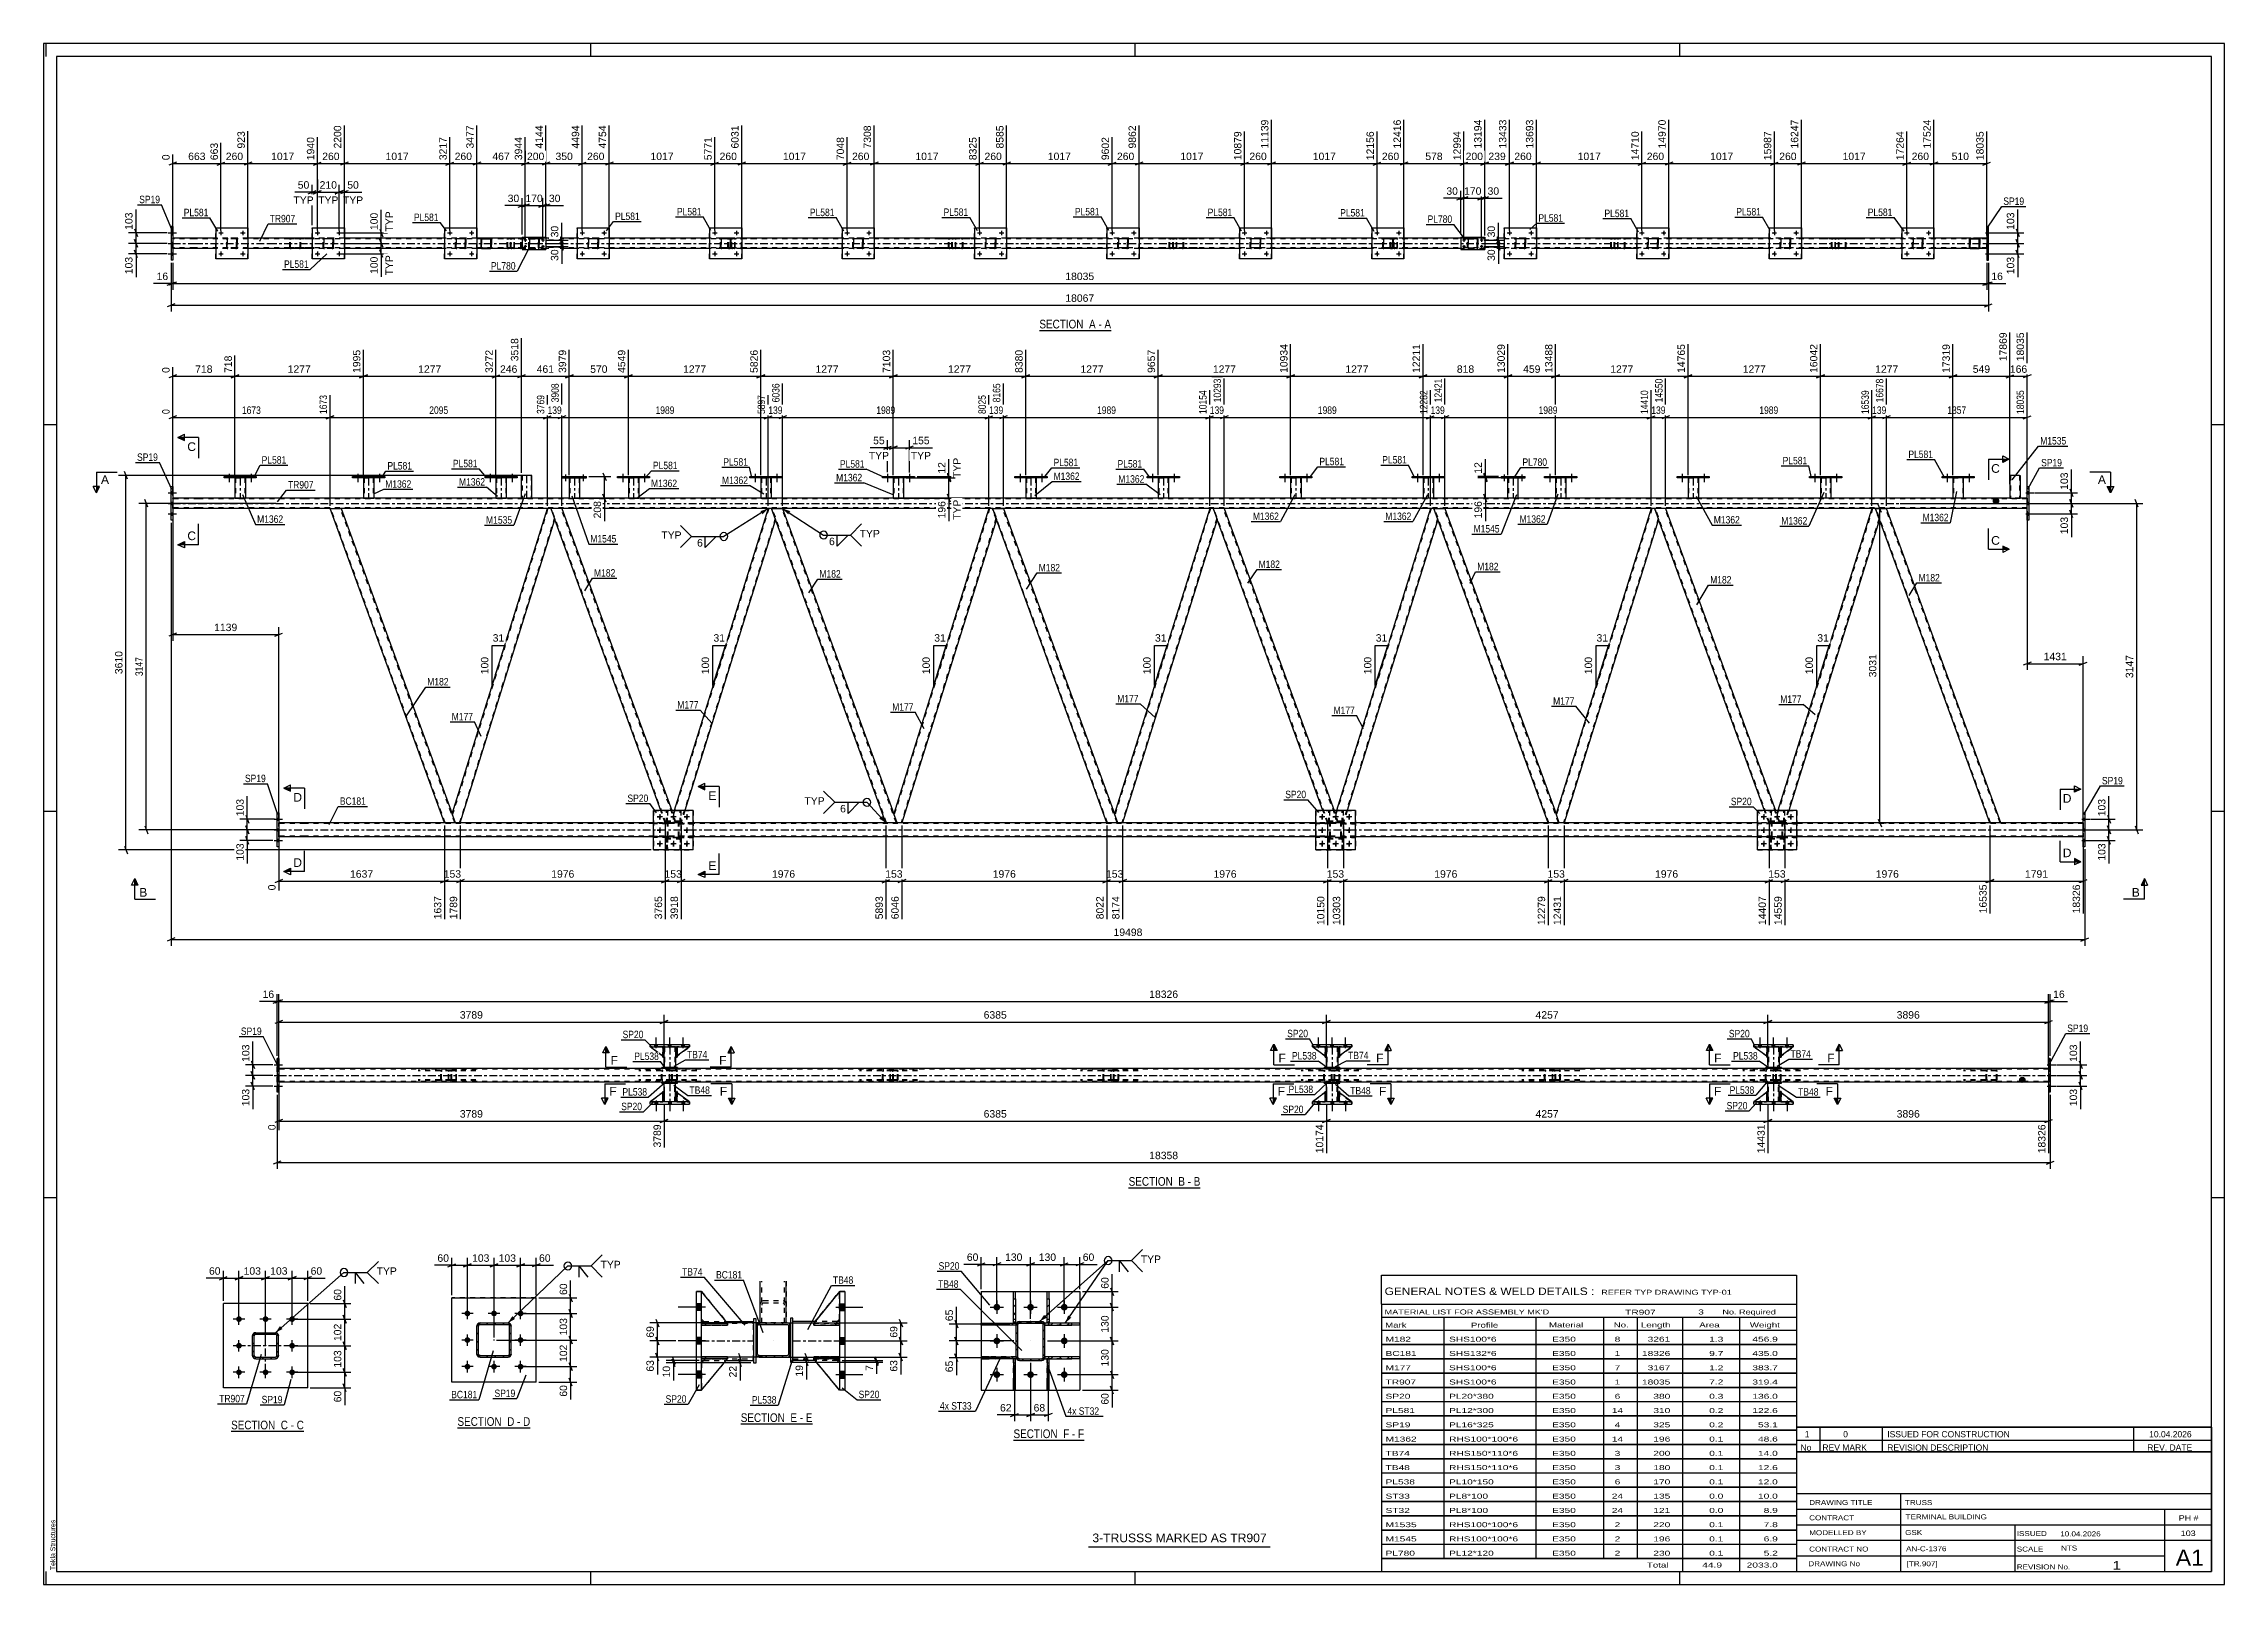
# Model space of a CAD drawing. Header units: millimetres. Extents: x 0 to 3371, y 0 to 1899.
# Drawn here: x 0 to 841, y 0 to 594 of the extents above; entities that cross this region are included whole.
import ezdxf

# ---------------------------------------------------------------- set-up
doc = ezdxf.new("R2010")
doc.units = ezdxf.units.MM
doc.linetypes.add('DXK_LINE_DOT2', pattern=[3.9198, 1.9599, -1.9599])
doc.linetypes.add('DXK_LINE_DOT3', pattern=[5.9187, 2.979, -0.9799, 0.9799, -0.9799])
doc.styles.add('Arial', font='ARIAL.TTF', dxfattribs={"height": 0.2})
doc.styles.add('Arial Narrow', font='ARIALN.TTF', dxfattribs={"height": 0.2})

# ---------------------------------------------------------------- blocks, each defined once
blk = doc.blocks.new('Unknown-203723636-1133')
at = {"color": 5, "linetype": 'Continuous'}
for p, q in [((841, 594), (0, 594)), ((0, 594), (0, 0)), ((1, 589), (1, 594)), ((836, 589), (5, 589)), ((5, 589), (5, 5)), ((211, 589), (211, 594)), ((421, 589), (421, 594)), ((631, 589), (631, 594)), ((836, 5), (836, 589)), ((841, 0), (841, 594)), ((5, 447), (0, 447)), ((841, 447), (836, 447)), ((5, 298), (0, 298)), ((841, 298), (836, 298)), ((5, 149), (0, 149)), ((841, 149), (836, 149)), ((0, 0), (841, 0)), ((1, 0), (1, 5)), ((5, 5), (836, 5)), ((211, 0), (211, 5)), ((421, 0), (421, 5)), ((631, 0), (631, 5))]:
    blk.add_line(p, q, dxfattribs=at)
at = {"color": 174, "linetype": 'Continuous', "style": 'Arial'}
blk.add_text('Tekla Structures', height=1.9102, rotation=90, dxfattribs=at).set_placement((4.5, 5.5))
blk = doc.blocks.new('Unknown-203723636-11 - 2676')
at = {"color": 6, "linetype": 'Continuous'}
blk.add_line((384.01, 483.46), (411.66, 483.46), dxfattribs=at)
at = {"color": 0, "linetype": 'Continuous'}
blk.add_wipeout([(402.12, 484.21), (402.12, 487.71), (384.01, 487.71), (384.01, 484.21)], dxfattribs=at)
blk.add_wipeout([(405.72, 484.21), (405.72, 487.71), (403.17, 487.71), (403.17, 484.21)], dxfattribs=at)
at = {"color": 7, "linetype": 'Continuous', "style": 'Arial Narrow'}
blk.add_text('SECTION ', height=3.34, dxfattribs=at).set_placement((384.01, 484.21))
at = {"color": 0, "linetype": 'Continuous'}
blk.add_wipeout([(408.05, 484.21), (408.05, 487.71), (406.77, 487.71), (406.77, 484.21)], dxfattribs=at)
blk.add_wipeout([(411.66, 484.21), (411.66, 487.71), (409.1, 487.71), (409.1, 484.21)], dxfattribs=at)
at = {"color": 7, "linetype": 'Continuous', "style": 'Arial Narrow'}
for s, p in [('A', (403.17, 484.21)), ('-', (406.77, 484.21)), ('A', (409.1, 484.21))]:
    blk.add_text(s, height=3.34, dxfattribs=at).set_placement(p)
blk = doc.blocks.new('Unknown-203723636-12 - 6934')
at = {"color": 6, "linetype": 'Continuous'}
blk.add_line((418.44, 152.93), (446.08, 152.93), dxfattribs=at)
at = {"color": 0, "linetype": 'Continuous'}
blk.add_wipeout([(436.55, 153.68), (436.55, 157.18), (418.44, 157.18), (418.44, 153.68)], dxfattribs=at)
blk.add_wipeout([(440.15, 153.68), (440.15, 157.18), (437.6, 157.18), (437.6, 153.68)], dxfattribs=at)
at = {"color": 7, "linetype": 'Continuous', "style": 'Arial Narrow'}
blk.add_text('SECTION ', height=3.34, dxfattribs=at).set_placement((418.44, 153.68))
at = {"color": 0, "linetype": 'Continuous'}
blk.add_wipeout([(442.48, 153.68), (442.48, 157.18), (441.2, 157.18), (441.2, 153.68)], dxfattribs=at)
blk.add_wipeout([(446.08, 153.68), (446.08, 157.18), (443.53, 157.18), (443.53, 153.68)], dxfattribs=at)
at = {"color": 7, "linetype": 'Continuous', "style": 'Arial Narrow'}
for s, p in [('B', (437.6, 153.68)), ('-', (441.2, 153.68)), ('B', (443.53, 153.68))]:
    blk.add_text(s, height=3.34, dxfattribs=at).set_placement(p)
blk = doc.blocks.new('Unknown-203723636-13 - 7411')
at = {"color": 6, "linetype": 'Continuous'}
blk.add_line((72.3, 59.02), (100.37, 59.02), dxfattribs=at)
at = {"color": 0, "linetype": 'Continuous'}
blk.add_wipeout([(90.41, 59.77), (90.41, 63.27), (72.3, 63.27), (72.3, 59.77)], dxfattribs=at)
blk.add_wipeout([(94.22, 59.77), (94.22, 63.27), (91.46, 63.27), (91.46, 59.77)], dxfattribs=at)
at = {"color": 7, "linetype": 'Continuous', "style": 'Arial Narrow'}
blk.add_text('SECTION ', height=3.34, dxfattribs=at).set_placement((72.3, 59.77))
at = {"color": 0, "linetype": 'Continuous'}
blk.add_wipeout([(96.55, 59.77), (96.55, 63.27), (95.27, 63.27), (95.27, 59.77)], dxfattribs=at)
blk.add_wipeout([(100.37, 59.77), (100.37, 63.27), (97.6, 63.27), (97.6, 59.77)], dxfattribs=at)
at = {"color": 7, "linetype": 'Continuous', "style": 'Arial Narrow'}
for s, p in [('C', (91.46, 59.77)), ('-', (95.27, 59.77)), ('C', (97.6, 59.77))]:
    blk.add_text(s, height=3.34, dxfattribs=at).set_placement(p)
blk = doc.blocks.new('Unknown-203723636-14 - 4329')
at = {"color": 6, "linetype": 'Continuous'}
blk.add_line((159.6, 60.36), (187.67, 60.36), dxfattribs=at)
at = {"color": 0, "linetype": 'Continuous'}
blk.add_wipeout([(177.71, 61.11), (177.71, 64.61), (159.6, 64.61), (159.6, 61.11)], dxfattribs=at)
blk.add_wipeout([(181.52, 61.11), (181.52, 64.61), (178.76, 64.61), (178.76, 61.11)], dxfattribs=at)
at = {"color": 7, "linetype": 'Continuous', "style": 'Arial Narrow'}
blk.add_text('SECTION ', height=3.34, dxfattribs=at).set_placement((159.6, 61.11))
at = {"color": 0, "linetype": 'Continuous'}
blk.add_wipeout([(183.85, 61.11), (183.85, 64.61), (182.57, 64.61), (182.57, 61.11)], dxfattribs=at)
blk.add_wipeout([(187.67, 61.11), (187.67, 64.61), (184.9, 64.61), (184.9, 61.11)], dxfattribs=at)
at = {"color": 7, "linetype": 'Continuous', "style": 'Arial Narrow'}
for s, p in [('D', (178.76, 61.11)), ('-', (182.57, 61.11)), ('D', (184.9, 61.11))]:
    blk.add_text(s, height=3.34, dxfattribs=at).set_placement(p)
blk = doc.blocks.new('Unknown-203723636-15 - 4598')
at = {"color": 6, "linetype": 'Continuous'}
blk.add_line((268.84, 61.85), (296.49, 61.85), dxfattribs=at)
at = {"color": 0, "linetype": 'Continuous'}
blk.add_wipeout([(286.95, 62.6), (286.95, 66.1), (268.84, 66.1), (268.84, 62.6)], dxfattribs=at)
blk.add_wipeout([(290.55, 62.6), (290.55, 66.1), (288, 66.1), (288, 62.6)], dxfattribs=at)
at = {"color": 7, "linetype": 'Continuous', "style": 'Arial Narrow'}
blk.add_text('SECTION ', height=3.34, dxfattribs=at).set_placement((268.84, 62.6))
at = {"color": 0, "linetype": 'Continuous'}
blk.add_wipeout([(292.88, 62.6), (292.88, 66.1), (291.6, 66.1), (291.6, 62.6)], dxfattribs=at)
blk.add_wipeout([(296.49, 62.6), (296.49, 66.1), (293.93, 66.1), (293.93, 62.6)], dxfattribs=at)
at = {"color": 7, "linetype": 'Continuous', "style": 'Arial Narrow'}
for s, p in [('E', (288, 62.6)), ('-', (291.6, 62.6)), ('E', (293.93, 62.6))]:
    blk.add_text(s, height=3.34, dxfattribs=at).set_placement(p)
blk = doc.blocks.new('Unknown-203723636-16 - 3924')
at = {"color": 6, "linetype": 'Continuous'}
blk.add_line((374.03, 55.65), (401.25, 55.65), dxfattribs=at)
at = {"color": 0, "linetype": 'Continuous'}
blk.add_wipeout([(392.14, 56.4), (392.14, 59.9), (374.03, 59.9), (374.03, 56.4)], dxfattribs=at)
blk.add_wipeout([(395.53, 56.4), (395.53, 59.9), (393.19, 59.9), (393.19, 56.4)], dxfattribs=at)
at = {"color": 7, "linetype": 'Continuous', "style": 'Arial Narrow'}
blk.add_text('SECTION ', height=3.34, dxfattribs=at).set_placement((374.03, 56.4))
at = {"color": 0, "linetype": 'Continuous'}
blk.add_wipeout([(397.85, 56.4), (397.85, 59.9), (396.58, 59.9), (396.58, 56.4)], dxfattribs=at)
blk.add_wipeout([(401.25, 56.4), (401.25, 59.9), (398.9, 59.9), (398.9, 56.4)], dxfattribs=at)
at = {"color": 7, "linetype": 'Continuous', "style": 'Arial Narrow'}
for s, p in [('F', (393.19, 56.4)), ('F', (398.9, 56.4)), ('-', (396.58, 56.4))]:
    blk.add_text(s, height=3.34, dxfattribs=at).set_placement(p)
blk = doc.blocks.new('Part-203723636-2779 - 2676')
at = {"color": 2, "linetype": 'Continuous'}
for p, q in [((103.58, 523), (103.58, 511)), ((103.58, 523), (115.98, 523)), ((115.98, 523), (115.98, 511)), ((115.98, 511), (103.58, 511))]:
    blk.add_line(p, q, dxfattribs=at)
at = {"color": 7, "linetype": 'DXK_LINE_DOT2'}
for p, q in [((103.58, 511), (103.58, 523)), ((115.98, 511), (115.98, 523))]:
    blk.add_line(p, q, dxfattribs=at)
blk = doc.blocks.new('Part-203723636-2715 - 2676')
at = {"color": 2, "linetype": 'Continuous'}
for p, q in [((750, 523.5), (749.36, 523.5)), ((749.36, 523.5), (749.36, 510.5)), ((750, 510.5), (750, 523.5)), ((749.36, 510.5), (750, 510.5))]:
    blk.add_line(p, q, dxfattribs=at)
blk = doc.blocks.new('Part-203723636-2892 - 2676')
at = {"color": 2, "linetype": 'Continuous'}
for p, q in [((546.54, 519.39), (546.54, 514.59)), ((546.54, 519.39), (555.74, 519.39)), ((546.54, 514.59), (555.74, 514.59)), ((555.74, 519.39), (555.74, 514.59))]:
    blk.add_line(p, q, dxfattribs=at)
blk = doc.blocks.new('Part-203723636-2699 - 2676')
at = {"color": 7, "linetype": 'DXK_LINE_DOT2'}
for p, q in [((180.07, 518.69), (180.03, 518.52)), ((180.03, 515.48), (180.03, 518.52)), ((180.03, 515.48), (180.07, 515.3)), ((180.07, 518.7), (180.07, 518.69)), ((180.29, 518.52), (180.31, 518.61)), ((180.29, 515.48), (180.29, 518.52)), ((180.31, 515.39), (180.29, 515.48)), ((180.31, 518.61), (180.36, 518.69)), ((180.36, 515.31), (180.31, 515.39)), ((180.54, 519), (180.35, 518.96)), ((180.35, 515.04), (180.54, 515)), ((180.36, 518.69), (180.45, 518.74)), ((180.45, 515.26), (180.36, 515.31)), ((180.45, 518.74), (180.54, 518.76)), ((180.54, 515.24), (180.45, 515.26)), ((189.43, 519), (180.54, 519)), ((189.43, 518.76), (180.54, 518.76)), ((189.43, 515.24), (180.54, 515.24)), ((189.43, 515), (180.54, 515)), ((183.97, 518.96), (183.78, 519)), ((183.78, 518.76), (183.88, 518.74)), ((183.88, 515.26), (183.78, 515.24)), ((183.78, 515), (183.97, 515.04)), ((183.88, 518.74), (183.96, 518.69)), ((183.96, 515.31), (183.88, 515.26)), ((183.96, 518.69), (184.01, 518.61)), ((184.01, 515.39), (183.96, 515.31)), ((184.01, 518.61), (184.03, 518.52)), ((184.03, 515.48), (184.01, 515.39)), ((184.03, 515.48), (184.03, 518.52)), ((184.25, 518.69), (184.25, 518.7)), ((184.29, 518.52), (184.25, 518.69)), ((184.25, 515.3), (184.29, 515.48)), ((184.29, 515.48), (184.29, 518.52))]:
    blk.add_line(p, q, dxfattribs=at)
for centre, start, end in [((180.52, 518.5), 110.75832, 155.68005), ((180.52, 515.5), 204.31995, 249.24168), ((183.8, 518.5), 24.31995, 69.24168), ((183.8, 515.5), 290.75832, 335.68005)]:
    blk.add_arc(centre, 0.496, start, end, dxfattribs=at)
blk = doc.blocks.new('Part-203723636-2700 - 2676')
at = {"color": 7, "linetype": 'DXK_LINE_DOT2'}
for p, q in [((690.87, 518.69), (690.84, 518.52)), ((690.84, 515.48), (690.84, 518.52)), ((690.84, 515.48), (690.88, 515.3)), ((690.88, 518.7), (690.87, 518.69)), ((691.09, 518.52), (691.11, 518.61)), ((691.09, 515.48), (691.09, 518.52)), ((691.11, 515.39), (691.09, 515.48)), ((691.11, 518.61), (691.17, 518.69)), ((691.17, 515.31), (691.11, 515.39)), ((691.35, 519), (691.15, 518.96)), ((691.15, 515.04), (691.35, 515)), ((691.17, 518.69), (691.25, 518.74)), ((691.25, 515.26), (691.17, 515.31)), ((691.25, 518.74), (691.35, 518.76)), ((691.35, 515.24), (691.25, 515.26)), ((700.24, 519), (691.35, 519)), ((700.24, 518.76), (691.35, 518.76)), ((700.24, 515.24), (691.35, 515.24)), ((700.24, 515), (691.35, 515)), ((694.78, 518.96), (694.58, 519)), ((694.58, 518.76), (694.68, 518.74)), ((694.68, 515.26), (694.58, 515.24)), ((694.58, 515), (694.78, 515.04)), ((694.68, 518.74), (694.76, 518.69)), ((694.76, 515.31), (694.68, 515.26)), ((694.76, 518.69), (694.82, 518.61)), ((694.82, 515.39), (694.76, 515.31)), ((694.82, 518.61), (694.84, 518.52)), ((694.84, 515.48), (694.82, 515.39)), ((694.84, 515.48), (694.84, 518.52)), ((695.06, 518.69), (695.06, 518.7)), ((695.09, 518.52), (695.06, 518.69)), ((695.06, 515.3), (695.09, 515.48)), ((695.09, 515.48), (695.09, 518.52))]:
    blk.add_line(p, q, dxfattribs=at)
for centre, start, end in [((691.33, 518.5), 110.75832, 155.68005), ((691.33, 515.5), 204.31995, 249.24168), ((694.6, 518.5), 24.31995, 69.24168), ((694.6, 515.5), 290.75832, 335.68005)]:
    blk.add_arc(centre, 0.496, start, end, dxfattribs=at)
blk = doc.blocks.new('Part-203723636-2705 - 2676')
at = {"color": 2, "linetype": 'Continuous'}
for p, q in [((58.3, 519), (49.78, 519)), ((58.3, 515), (49.78, 515)), ((66.4, 519), (58.4, 519)), ((66.4, 515), (58.4, 515)), ((86.8, 519), (78.8, 519)), ((86.8, 515), (78.8, 515)), ((103.58, 519), (86.9, 519)), ((103.58, 515), (86.9, 515)), ((154.66, 519), (115.98, 519)), ((154.66, 515), (115.98, 515)), ((184.54, 519), (167.06, 519)), ((169.12, 515), (167.06, 515)), ((184.54, 515), (172.26, 515)), ((205.74, 519), (193.74, 519)), ((205.74, 515), (193.74, 515)), ((256.82, 519), (218.14, 519)), ((256.82, 515), (218.14, 515)), ((307.9, 519), (269.22, 519)), ((307.9, 515), (269.22, 515)), ((358.98, 519), (320.3, 519)), ((358.98, 515), (320.3, 515)), ((410.06, 519), (371.38, 519)), ((410.06, 515), (371.38, 515)), ((461.14, 519), (422.46, 519)), ((461.14, 515), (422.46, 515)), ((512.22, 519), (473.54, 519)), ((512.22, 515), (473.54, 515)), ((546.54, 519), (524.62, 519)), ((546.54, 515), (524.62, 515)), ((563.3, 519), (555.74, 519)), ((563.3, 515), (555.74, 515)), ((614.38, 519), (575.7, 519)), ((614.38, 515), (575.7, 515)), ((665.46, 519), (626.78, 519)), ((665.46, 515), (626.78, 515)), ((716.55, 519), (677.86, 519)), ((716.55, 515), (677.86, 515)), ((743.2, 519), (728.95, 519)), ((743.2, 515), (728.95, 515)), ((749.36, 519), (746.24, 519)), ((749.36, 515), (746.24, 515))]:
    blk.add_line(p, q, dxfattribs=at)
at = {"color": 7, "linetype": 'DXK_LINE_DOT2'}
for p, q in [((49.78, 515), (49.78, 519)), ((58.3, 518.76), (49.78, 518.76)), ((58.3, 515.24), (49.78, 515.24)), ((86.8, 518.76), (58.4, 518.76)), ((86.8, 515.24), (58.4, 515.24)), ((78.8, 519), (66.4, 519)), ((78.8, 515), (66.4, 515)), ((749.36, 518.76), (86.9, 518.76)), ((749.36, 515.24), (86.9, 515.24)), ((115.98, 519), (103.58, 519)), ((115.98, 515), (103.58, 515)), ((167.06, 519), (154.66, 519)), ((167.06, 515), (154.66, 515)), ((172.26, 515), (169.12, 515)), ((193.74, 519), (184.54, 519)), ((193.74, 515), (184.54, 515)), ((218.14, 519), (205.74, 519)), ((218.14, 515), (205.74, 515)), ((269.22, 519), (256.82, 519)), ((269.22, 515), (256.82, 515)), ((320.3, 519), (307.9, 519)), ((320.3, 515), (307.9, 515)), ((371.38, 519), (358.98, 519)), ((371.38, 515), (358.98, 515)), ((422.46, 519), (410.06, 519)), ((422.46, 515), (410.06, 515)), ((473.54, 519), (461.14, 519)), ((473.54, 515), (461.14, 515)), ((524.62, 519), (512.22, 519)), ((524.62, 515), (512.22, 515)), ((555.74, 519), (546.54, 519)), ((555.74, 515), (546.54, 515)), ((575.7, 519), (563.3, 519)), ((575.7, 515), (563.3, 515)), ((626.78, 519), (614.38, 519)), ((626.78, 515), (614.38, 515)), ((677.86, 519), (665.46, 519)), ((677.86, 515), (665.46, 515)), ((728.95, 519), (716.55, 519)), ((728.95, 515), (716.55, 515)), ((746.24, 519), (743.2, 519)), ((746.24, 515), (743.2, 515)), ((749.36, 515), (749.36, 519))]:
    blk.add_line(p, q, dxfattribs=at)
at = {"color": 7, "linetype": 'DXK_LINE_DOT3'}
for p, q in [((49.78, 517), (58.3, 517)), ((58.4, 517), (86.8, 517)), ((86.9, 517), (749.36, 517))]:
    blk.add_line(p, q, dxfattribs=at)
blk = doc.blocks.new('Bolt-203723636-2845 - 2676')
at = {"linetype": 'Continuous'}
for points in [[(106.02, 513, -1), (105.14, 513, -1)], [(114.42, 513, -1), (113.54, 513, -1)]]:
    blk.add_hatch(color=1, dxfattribs=at).paths.add_polyline_path(points)
at = {"color": 1, "linetype": 'Continuous'}
for p, q in [((105.58, 513.88), (105.58, 512.12)), ((113.98, 513.88), (113.98, 512.12)), ((104.7, 513), (106.46, 513)), ((113.1, 513), (114.86, 513))]:
    blk.add_line(p, q, dxfattribs=at)
blk = doc.blocks.new('Part-203723636-2774 - 2676')
at = {"color": 7, "linetype": 'DXK_LINE_DOT2'}
for p, q in [((70.6, 518.52), (70.64, 518.7)), ((70.64, 518.7), (70.6, 518.52)), ((70.6, 515.48), (70.6, 518.52)), ((70.6, 518.52), (70.6, 518.52)), ((70.6, 515.48), (70.6, 518.52)), ((70.6, 515.48), (70.6, 515.48)), ((70.64, 515.3), (70.6, 515.48)), ((70.6, 515.48), (70.64, 515.3)), ((70.84, 518.52), (70.86, 518.61)), ((70.86, 518.61), (70.84, 518.52)), ((70.84, 515.48), (70.84, 518.52)), ((70.84, 518.52), (70.84, 518.52)), ((70.84, 518.52), (70.84, 515.48)), ((70.84, 515.48), (70.84, 515.48)), ((70.86, 515.39), (70.84, 515.48)), ((70.84, 515.48), (70.86, 515.39)), ((70.86, 518.61), (70.91, 518.69)), ((70.91, 518.69), (70.86, 518.61)), ((70.91, 515.31), (70.86, 515.39)), ((70.86, 515.39), (70.91, 515.31)), ((70.89, 518.96), (71.08, 519)), ((71.08, 519), (70.89, 518.96)), ((71.08, 515), (70.89, 515.04)), ((70.89, 515.04), (71.08, 515)), ((70.99, 518.74), (70.91, 518.69)), ((70.99, 515.26), (70.91, 515.31)), ((71.08, 518.76), (70.99, 518.74)), ((71.08, 515.24), (70.99, 515.26)), ((74.12, 519), (71.08, 519)), ((74.12, 518.76), (71.08, 518.76)), ((74.12, 515.24), (71.08, 515.24)), ((74.12, 515), (71.08, 515)), ((74.12, 519), (74.3, 518.96)), ((74.3, 518.96), (74.12, 519)), ((74.21, 518.74), (74.12, 518.76)), ((74.21, 515.26), (74.12, 515.24)), ((74.3, 515.04), (74.12, 515)), ((74.12, 515), (74.3, 515.04)), ((74.21, 518.74), (74.29, 518.69)), ((74.29, 515.31), (74.21, 515.26)), ((74.29, 518.69), (74.34, 518.61)), ((74.34, 518.61), (74.29, 518.69)), ((74.34, 515.39), (74.29, 515.31)), ((74.29, 515.31), (74.34, 515.39)), ((74.34, 518.61), (74.36, 518.52)), ((74.36, 518.52), (74.34, 518.61)), ((74.36, 515.48), (74.34, 515.39)), ((74.34, 515.39), (74.36, 515.48)), ((74.36, 515.48), (74.36, 518.52)), ((74.36, 518.52), (74.36, 518.52)), ((74.36, 518.52), (74.36, 515.48)), ((74.36, 515.48), (74.36, 515.48)), ((74.56, 518.7), (74.6, 518.52)), ((74.6, 518.52), (74.56, 518.7)), ((74.6, 515.48), (74.56, 515.3)), ((74.56, 515.3), (74.6, 515.48)), ((74.6, 515.48), (74.6, 518.52)), ((74.6, 518.52), (74.6, 518.52)), ((74.6, 518.52), (74.6, 515.48)), ((74.6, 515.48), (74.6, 515.48))]:
    blk.add_line(p, q, dxfattribs=at)
at = {"color": 7, "linetype": 'DXK_LINE_DOT3'}
blk.add_line((72.6, 517), (72.6, 517), dxfattribs=at)
at = {"color": 7, "linetype": 'DXK_LINE_DOT2'}
for centre, start, end in [((71.08, 518.52), 112.5, 157.5), ((71.08, 518.52), 112.5, 157.5), ((71.08, 515.48), 202.5, 247.5), ((71.08, 515.48), 202.5, 247.5), ((74.12, 518.52), 22.5, 67.5), ((74.12, 518.52), 22.5, 67.5), ((74.12, 515.48), 292.5, 337.5), ((74.12, 515.48), 292.5, 337.5)]:
    blk.add_arc(centre, 0.48, start, end, dxfattribs=at)
blk = doc.blocks.new('Part-203723636-2710 - 2676')
at = {"color": 2, "linetype": 'Continuous'}
for p, q in [((49.78, 523.5), (49.14, 523.5)), ((49.14, 523.5), (49.14, 510.5)), ((49.78, 523.5), (49.78, 510.5)), ((49.78, 510.5), (49.14, 510.5))]:
    blk.add_line(p, q, dxfattribs=at)
blk = doc.blocks.new('Part-203723636-2717 - 2676')
at = {"color": 7, "linetype": 'DXK_LINE_DOT2'}
for p, q in [((266.44, 519), (259.51, 519)), ((266.44, 518.76), (259.51, 518.76)), ((266.44, 515.24), (259.51, 515.24)), ((266.44, 515), (259.51, 515)), ((263.89, 518.7), (263.85, 518.52)), ((263.85, 515.48), (263.85, 518.52)), ((263.85, 515.48), (263.89, 515.3)), ((264.1, 518.52), (264.12, 518.61)), ((264.1, 515.48), (264.1, 518.52)), ((264.12, 515.39), (264.1, 515.48)), ((264.12, 518.61), (264.17, 518.69)), ((264.17, 515.31), (264.12, 515.39)), ((264.35, 519), (264.16, 518.96)), ((264.16, 515.04), (264.35, 515)), ((264.17, 518.69), (264.26, 518.74)), ((264.26, 515.26), (264.17, 515.31)), ((264.26, 518.74), (264.35, 518.76)), ((264.35, 515.24), (264.26, 515.26)), ((265.17, 519), (265.17, 518.76)), ((265.17, 515), (265.17, 515.24)), ((266.55, 518.96), (266.44, 519)), ((266.44, 518.76), (266.49, 518.74)), ((266.49, 515.26), (266.44, 515.24)), ((266.44, 515), (266.55, 515.04)), ((266.49, 518.74), (266.54, 518.69)), ((266.54, 515.31), (266.49, 515.26)), ((266.54, 518.69), (266.57, 518.61)), ((266.57, 515.39), (266.54, 515.31)), ((266.63, 518.86), (266.55, 518.96)), ((266.55, 515.04), (266.63, 515.14)), ((266.57, 518.61), (266.58, 518.52)), ((266.58, 515.48), (266.57, 515.39)), ((266.58, 515.48), (266.58, 518.52)), ((266.69, 518.7), (266.63, 518.86)), ((266.63, 515.14), (266.69, 515.3)), ((266.71, 518.52), (266.69, 518.7)), ((266.69, 515.3), (266.71, 515.48)), ((266.71, 515.48), (266.71, 518.52))]:
    blk.add_line(p, q, dxfattribs=at)
for centre, start, end in [((264.34, 518.5), 111.19409, 156.15059), ((264.34, 515.49), 203.84941, 248.80591)]:
    blk.add_arc(centre, 0.492, start, end, dxfattribs=at)
blk = doc.blocks.new('Part-203723636-2718 - 2676')
at = {"color": 7, "linetype": 'DXK_LINE_DOT2'}
for p, q in [((181.31, 519), (174.38, 519)), ((181.31, 518.76), (174.38, 518.76)), ((181.31, 515.24), (174.38, 515.24)), ((181.31, 515), (174.38, 515)), ((178.75, 518.69), (178.71, 518.52)), ((178.71, 515.48), (178.71, 518.52)), ((178.71, 515.48), (178.75, 515.3)), ((178.75, 518.7), (178.75, 518.69)), ((178.97, 518.52), (178.99, 518.61)), ((178.97, 515.48), (178.97, 518.52)), ((178.99, 515.39), (178.97, 515.48)), ((178.99, 518.61), (179.04, 518.69)), ((179.04, 515.31), (178.99, 515.39)), ((179.22, 519), (179.03, 518.96)), ((179.03, 515.04), (179.22, 515)), ((179.04, 518.69), (179.12, 518.74)), ((179.12, 515.26), (179.04, 515.31)), ((179.12, 518.74), (179.22, 518.76)), ((179.22, 515.24), (179.12, 515.26)), ((180.03, 519), (180.03, 518.76)), ((180.03, 515), (180.03, 515.24)), ((181.41, 518.96), (181.31, 519)), ((181.31, 518.76), (181.36, 518.74)), ((181.36, 515.26), (181.31, 515.24)), ((181.31, 515), (181.41, 515.04)), ((181.36, 518.74), (181.4, 518.69)), ((181.4, 515.31), (181.36, 515.26)), ((181.4, 518.69), (181.43, 518.61)), ((181.43, 515.39), (181.4, 515.31)), ((181.5, 518.86), (181.41, 518.96)), ((181.41, 515.04), (181.5, 515.14)), ((181.43, 518.61), (181.44, 518.52)), ((181.44, 515.48), (181.43, 515.39)), ((181.44, 515.48), (181.44, 518.52)), ((181.56, 518.7), (181.5, 518.86)), ((181.5, 515.14), (181.56, 515.3)), ((181.58, 518.52), (181.56, 518.7)), ((181.56, 515.3), (181.58, 515.48)), ((181.58, 515.48), (181.58, 518.52))]:
    blk.add_line(p, q, dxfattribs=at)
for centre, start, end in [((179.2, 518.5), 111.1941, 156.15059), ((179.2, 515.49), 203.84941, 248.8059)]:
    blk.add_arc(centre, 0.492, start, end, dxfattribs=at)
blk = doc.blocks.new('Part-203723636-2719 - 2676')
at = {"color": 7, "linetype": 'DXK_LINE_DOT2'}
for p, q in [((94.93, 518.69), (94.9, 518.52)), ((94.9, 515.48), (94.9, 518.52)), ((94.9, 515.48), (94.94, 515.3)), ((94.94, 518.7), (94.93, 518.69)), ((95.15, 518.52), (95.17, 518.61)), ((95.15, 515.48), (95.15, 518.52)), ((95.17, 515.39), (95.15, 515.48)), ((95.17, 518.61), (95.23, 518.69)), ((95.23, 515.31), (95.17, 515.39)), ((95.41, 519), (95.21, 518.96)), ((95.21, 515.04), (95.41, 515)), ((95.23, 518.69), (95.31, 518.74)), ((95.31, 515.26), (95.23, 515.31)), ((95.31, 518.74), (95.41, 518.76)), ((95.41, 515.24), (95.31, 515.26)), ((104.3, 519), (95.41, 519)), ((104.3, 518.76), (95.41, 518.76)), ((104.3, 515.24), (95.41, 515.24)), ((104.3, 515), (95.41, 515)), ((98.84, 518.96), (98.64, 519)), ((98.64, 518.76), (98.74, 518.74)), ((98.74, 515.26), (98.64, 515.24)), ((98.64, 515), (98.84, 515.04)), ((98.74, 518.74), (98.83, 518.69)), ((98.83, 515.31), (98.74, 515.26)), ((98.83, 518.69), (98.88, 518.61)), ((98.88, 515.39), (98.83, 515.31)), ((98.88, 518.61), (98.9, 518.52)), ((98.9, 515.48), (98.88, 515.39)), ((98.9, 515.48), (98.9, 518.52)), ((99.12, 518.69), (99.12, 518.7)), ((99.16, 518.52), (99.12, 518.69)), ((99.12, 515.3), (99.16, 515.48)), ((99.16, 515.48), (99.16, 518.52))]:
    blk.add_line(p, q, dxfattribs=at)
for centre, start, end in [((95.39, 518.5), 110.75832, 155.68005), ((95.39, 515.5), 204.31995, 249.24168), ((98.66, 518.5), 24.31995, 69.24168), ((98.66, 515.5), 290.75832, 335.68005)]:
    blk.add_arc(centre, 0.496, start, end, dxfattribs=at)
blk = doc.blocks.new('Part-203723636-2720 - 2676')
at = {"color": 7, "linetype": 'DXK_LINE_DOT2'}
for p, q in [((618.58, 518.52), (618.62, 518.7)), ((618.62, 518.7), (618.58, 518.52)), ((618.58, 515.48), (618.58, 518.52)), ((618.58, 518.52), (618.58, 518.52)), ((618.58, 515.48), (618.58, 518.52)), ((618.58, 515.48), (618.58, 515.48)), ((618.62, 515.3), (618.58, 515.48)), ((618.58, 515.48), (618.62, 515.3)), ((618.82, 518.52), (618.84, 518.61)), ((618.84, 518.61), (618.82, 518.52)), ((618.82, 515.48), (618.82, 518.52)), ((618.82, 518.52), (618.82, 518.52)), ((618.82, 518.52), (618.82, 515.48)), ((618.82, 515.48), (618.82, 515.48)), ((618.84, 515.39), (618.82, 515.48)), ((618.82, 515.48), (618.84, 515.39)), ((618.84, 518.61), (618.89, 518.69)), ((618.89, 518.69), (618.84, 518.61)), ((618.89, 515.31), (618.84, 515.39)), ((618.84, 515.39), (618.89, 515.31)), ((618.88, 518.96), (619.06, 519)), ((619.06, 519), (618.88, 518.96)), ((619.06, 515), (618.88, 515.04)), ((618.88, 515.04), (619.06, 515)), ((618.97, 518.74), (618.89, 518.69)), ((618.97, 515.26), (618.89, 515.31)), ((619.06, 518.76), (618.97, 518.74)), ((619.06, 515.24), (618.97, 515.26)), ((622.1, 519), (619.06, 519)), ((622.1, 518.76), (619.06, 518.76)), ((622.1, 515.24), (619.06, 515.24)), ((622.1, 515), (619.06, 515)), ((622.1, 519), (622.29, 518.96)), ((622.29, 518.96), (622.1, 519)), ((622.2, 518.74), (622.1, 518.76)), ((622.2, 515.26), (622.1, 515.24)), ((622.29, 515.04), (622.1, 515)), ((622.1, 515), (622.29, 515.04)), ((622.2, 518.74), (622.27, 518.69)), ((622.27, 515.31), (622.2, 515.26)), ((622.27, 518.69), (622.33, 518.61)), ((622.33, 518.61), (622.27, 518.69)), ((622.33, 515.39), (622.27, 515.31)), ((622.27, 515.31), (622.33, 515.39)), ((622.33, 518.61), (622.34, 518.52)), ((622.34, 518.52), (622.33, 518.61)), ((622.34, 515.48), (622.33, 515.39)), ((622.33, 515.39), (622.34, 515.48)), ((622.34, 515.48), (622.34, 518.52)), ((622.34, 518.52), (622.34, 518.52)), ((622.34, 518.52), (622.34, 515.48)), ((622.34, 515.48), (622.34, 515.48)), ((622.55, 518.7), (622.58, 518.52)), ((622.58, 518.52), (622.55, 518.7)), ((622.58, 515.48), (622.55, 515.3)), ((622.55, 515.3), (622.58, 515.48)), ((622.58, 515.48), (622.58, 518.52)), ((622.58, 518.52), (622.58, 518.52)), ((622.58, 518.52), (622.58, 515.48)), ((622.58, 515.48), (622.58, 515.48))]:
    blk.add_line(p, q, dxfattribs=at)
at = {"color": 7, "linetype": 'DXK_LINE_DOT3'}
blk.add_line((620.58, 517), (620.58, 517), dxfattribs=at)
at = {"color": 7, "linetype": 'DXK_LINE_DOT2'}
for centre, start, end in [((619.06, 518.52), 112.5, 157.5), ((619.06, 518.52), 112.5, 157.5), ((619.06, 515.48), 202.5, 247.5), ((619.06, 515.48), 202.5, 247.5), ((622.1, 518.52), 22.5, 67.5), ((622.1, 518.52), 22.5, 67.5), ((622.1, 515.48), 292.5, 337.5), ((622.1, 515.48), 292.5, 337.5)]:
    blk.add_arc(centre, 0.48, start, end, dxfattribs=at)
blk = doc.blocks.new('Part-203723636-2785 - 2676')
at = {"color": 2, "linetype": 'Continuous'}
for p, q in [((154.66, 523), (154.66, 511)), ((154.66, 523), (167.06, 523)), ((167.06, 523), (167.06, 511)), ((167.06, 511), (154.66, 511))]:
    blk.add_line(p, q, dxfattribs=at)
at = {"color": 7, "linetype": 'DXK_LINE_DOT2'}
for p, q in [((154.66, 511), (154.66, 523)), ((167.06, 511), (167.06, 523))]:
    blk.add_line(p, q, dxfattribs=at)
blk = doc.blocks.new('Bolt-203723636-2789 - 2676')
at = {"linetype": 'Continuous'}
for points in [[(718.99, 513, -1), (718.11, 513, -1)], [(727.39, 513, -1), (726.51, 513, -1)]]:
    blk.add_hatch(color=1, dxfattribs=at).paths.add_polyline_path(points)
at = {"color": 1, "linetype": 'Continuous'}
for p, q in [((718.55, 513.88), (718.55, 512.12)), ((726.95, 513.88), (726.95, 512.12)), ((717.67, 513), (719.43, 513)), ((726.07, 513), (727.83, 513))]:
    blk.add_line(p, q, dxfattribs=at)
blk = doc.blocks.new('Bolt-203723636-2846 - 2676')
at = {"linetype": 'Continuous'}
for points in [[(157.1, 521, -1), (156.22, 521, -1)], [(165.5, 521, -1), (164.62, 521, -1)]]:
    blk.add_hatch(color=1, dxfattribs=at).paths.add_polyline_path(points)
at = {"color": 1, "linetype": 'Continuous'}
for p, q in [((156.66, 521.88), (156.66, 520.12)), ((165.06, 521.88), (165.06, 520.12)), ((155.78, 521), (157.54, 521)), ((164.18, 521), (165.94, 521))]:
    blk.add_line(p, q, dxfattribs=at)
blk = doc.blocks.new('Part-203723636-2725 - 2676')
at = {"color": 2, "linetype": 'Continuous'}
for p, q in [((563.3, 523), (563.3, 511)), ((563.3, 523), (575.7, 523)), ((575.7, 523), (575.7, 511)), ((575.7, 511), (563.3, 511))]:
    blk.add_line(p, q, dxfattribs=at)
at = {"color": 7, "linetype": 'DXK_LINE_DOT2'}
for p, q in [((563.3, 511), (563.3, 523)), ((575.7, 511), (575.7, 523))]:
    blk.add_line(p, q, dxfattribs=at)
blk = doc.blocks.new('Bolt-203723636-2790 - 2676')
at = {"linetype": 'Continuous'}
for points in [[(667.9, 521, -1), (667.02, 521, -1)], [(676.3, 521, -1), (675.42, 521, -1)]]:
    blk.add_hatch(color=1, dxfattribs=at).paths.add_polyline_path(points)
at = {"color": 1, "linetype": 'Continuous'}
for p, q in [((667.46, 521.88), (667.46, 520.12)), ((675.86, 521.88), (675.86, 520.12)), ((666.58, 521), (668.34, 521)), ((674.98, 521), (676.74, 521))]:
    blk.add_line(p, q, dxfattribs=at)
blk = doc.blocks.new('Part-203723636-2726 - 2676')
at = {"color": 7, "linetype": 'DXK_LINE_DOT2'}
for p, q in [((567.5, 518.52), (567.54, 518.7)), ((567.54, 518.7), (567.5, 518.52)), ((567.5, 515.48), (567.5, 518.52)), ((567.5, 518.52), (567.5, 518.52)), ((567.5, 515.48), (567.5, 518.52)), ((567.5, 515.48), (567.5, 515.48)), ((567.54, 515.3), (567.5, 515.48)), ((567.5, 515.48), (567.54, 515.3)), ((567.74, 518.52), (567.76, 518.61)), ((567.76, 518.61), (567.74, 518.52)), ((567.74, 515.48), (567.74, 518.52)), ((567.74, 518.52), (567.74, 518.52)), ((567.74, 518.52), (567.74, 515.48)), ((567.74, 515.48), (567.74, 515.48)), ((567.76, 515.39), (567.74, 515.48)), ((567.74, 515.48), (567.76, 515.39)), ((567.76, 518.61), (567.81, 518.69)), ((567.81, 518.69), (567.76, 518.61)), ((567.81, 515.31), (567.76, 515.39)), ((567.76, 515.39), (567.81, 515.31)), ((567.8, 518.96), (567.98, 519)), ((567.98, 519), (567.8, 518.96)), ((567.98, 515), (567.8, 515.04)), ((567.8, 515.04), (567.98, 515)), ((567.89, 518.74), (567.81, 518.69)), ((567.89, 515.26), (567.81, 515.31)), ((567.98, 518.76), (567.89, 518.74)), ((567.98, 515.24), (567.89, 515.26)), ((571.02, 519), (567.98, 519)), ((571.02, 518.76), (567.98, 518.76)), ((571.02, 515.24), (567.98, 515.24)), ((571.02, 515), (567.98, 515)), ((571.02, 519), (571.21, 518.96)), ((571.21, 518.96), (571.02, 519)), ((571.12, 518.74), (571.02, 518.76)), ((571.12, 515.26), (571.02, 515.24)), ((571.21, 515.04), (571.02, 515)), ((571.02, 515), (571.21, 515.04)), ((571.12, 518.74), (571.19, 518.69)), ((571.19, 515.31), (571.12, 515.26)), ((571.19, 518.69), (571.25, 518.61)), ((571.25, 518.61), (571.19, 518.69)), ((571.25, 515.39), (571.19, 515.31)), ((571.19, 515.31), (571.25, 515.39)), ((571.25, 518.61), (571.26, 518.52)), ((571.26, 518.52), (571.25, 518.61)), ((571.26, 515.48), (571.25, 515.39)), ((571.25, 515.39), (571.26, 515.48)), ((571.26, 515.48), (571.26, 518.52)), ((571.26, 518.52), (571.26, 518.52)), ((571.26, 518.52), (571.26, 515.48)), ((571.26, 515.48), (571.26, 515.48)), ((571.47, 518.7), (571.5, 518.52)), ((571.5, 518.52), (571.47, 518.7)), ((571.5, 515.48), (571.47, 515.3)), ((571.47, 515.3), (571.5, 515.48)), ((571.5, 515.48), (571.5, 518.52)), ((571.5, 518.52), (571.5, 518.52)), ((571.5, 518.52), (571.5, 515.48)), ((571.5, 515.48), (571.5, 515.48))]:
    blk.add_line(p, q, dxfattribs=at)
at = {"color": 7, "linetype": 'DXK_LINE_DOT3'}
blk.add_line((569.5, 517), (569.5, 517), dxfattribs=at)
at = {"color": 7, "linetype": 'DXK_LINE_DOT2'}
for centre, start, end in [((567.98, 518.52), 112.5, 157.5), ((567.98, 518.52), 112.5, 157.5), ((567.98, 515.48), 202.5, 247.5), ((567.98, 515.48), 202.5, 247.5), ((571.02, 518.52), 22.5, 67.5), ((571.02, 518.52), 22.5, 67.5), ((571.02, 515.48), 292.5, 337.5), ((571.02, 515.48), 292.5, 337.5)]:
    blk.add_arc(centre, 0.48, start, end, dxfattribs=at)
blk = doc.blocks.new('Bolt-203723636-2791 - 2676')
at = {"linetype": 'Continuous'}
for points in [[(667.9, 513, -1), (667.02, 513, -1)], [(676.3, 513, -1), (675.42, 513, -1)]]:
    blk.add_hatch(color=1, dxfattribs=at).paths.add_polyline_path(points)
at = {"color": 1, "linetype": 'Continuous'}
for p, q in [((667.46, 513.88), (667.46, 512.12)), ((675.86, 513.88), (675.86, 512.12)), ((666.58, 513), (668.34, 513)), ((674.98, 513), (676.74, 513))]:
    blk.add_line(p, q, dxfattribs=at)
blk = doc.blocks.new('Bolt-203723636-2795 - 2676')
at = {"linetype": 'Continuous'}
for points in [[(547.74, 517.91, -1), (547.74, 518.47, -1)], [(547.74, 515.51, -1), (547.74, 516.07, -1)], [(554.54, 517.91, -1), (554.54, 518.47, -1)], [(554.54, 515.51, -1), (554.54, 516.07, -1)]]:
    blk.add_hatch(color=1, dxfattribs=at).paths.add_polyline_path(points)
at = {"color": 1, "linetype": 'Continuous'}
for p, q in [((548.3, 518.19), (547.18, 518.19)), ((548.3, 515.79), (547.18, 515.79)), ((547.74, 518.75), (547.74, 517.63)), ((547.74, 516.35), (547.74, 515.23)), ((555.1, 518.19), (553.98, 518.19)), ((555.1, 515.79), (553.98, 515.79)), ((554.54, 518.75), (554.54, 517.63)), ((554.54, 516.35), (554.54, 515.23))]:
    blk.add_line(p, q, dxfattribs=at)
blk = doc.blocks.new('Bolt-203723636-2860 - 2676')
at = {"linetype": 'Continuous'}
for points in [[(68.84, 521, -1), (67.96, 521, -1)], [(77.24, 521, -1), (76.36, 521, -1)]]:
    blk.add_hatch(color=1, dxfattribs=at).paths.add_polyline_path(points)
at = {"color": 1, "linetype": 'Continuous'}
for p, q in [((68.4, 521.88), (68.4, 520.12)), ((76.8, 521.88), (76.8, 520.12)), ((67.52, 521), (69.28, 521)), ((75.92, 521), (77.68, 521))]:
    blk.add_line(p, q, dxfattribs=at)
blk = doc.blocks.new('Part-203723636-2731 - 2676')
at = {"color": 2, "linetype": 'Continuous'}
for p, q in [((512.22, 523), (512.22, 511)), ((512.22, 523), (524.62, 523)), ((524.62, 523), (524.62, 511)), ((524.62, 511), (512.22, 511))]:
    blk.add_line(p, q, dxfattribs=at)
at = {"color": 7, "linetype": 'DXK_LINE_DOT2'}
for p, q in [((512.22, 511), (512.22, 523)), ((524.62, 511), (524.62, 523))]:
    blk.add_line(p, q, dxfattribs=at)
blk = doc.blocks.new('Bolt-203723636-2859 - 2676')
at = {"linetype": 'Continuous'}
for points in [[(208.18, 513, -1), (207.3, 513, -1)], [(216.58, 513, -1), (215.7, 513, -1)]]:
    blk.add_hatch(color=1, dxfattribs=at).paths.add_polyline_path(points)
at = {"color": 1, "linetype": 'Continuous'}
for p, q in [((207.74, 513.88), (207.74, 512.12)), ((216.14, 513.88), (216.14, 512.12)), ((206.86, 513), (208.62, 513)), ((215.26, 513), (217.02, 513))]:
    blk.add_line(p, q, dxfattribs=at)
blk = doc.blocks.new('Bolt-203723636-2796 - 2676')
at = {"linetype": 'Continuous'}
for points in [[(185.74, 517.91, -1), (185.74, 518.47, -1)], [(185.74, 515.51, -1), (185.74, 516.07, -1)], [(192.54, 517.91, -1), (192.54, 518.47, -1)], [(192.54, 515.51, -1), (192.54, 516.07, -1)]]:
    blk.add_hatch(color=1, dxfattribs=at).paths.add_polyline_path(points)
at = {"color": 1, "linetype": 'Continuous'}
for p, q in [((186.3, 518.19), (185.18, 518.19)), ((186.3, 515.79), (185.18, 515.79)), ((185.74, 518.75), (185.74, 517.63)), ((185.74, 516.35), (185.74, 515.23)), ((193.1, 518.19), (191.98, 518.19)), ((193.1, 515.79), (191.98, 515.79)), ((192.54, 518.75), (192.54, 517.63)), ((192.54, 516.35), (192.54, 515.23))]:
    blk.add_line(p, q, dxfattribs=at)
blk = doc.blocks.new('Part-203723636-2732 - 2676')
at = {"color": 7, "linetype": 'DXK_LINE_DOT2'}
for p, q in [((516.42, 518.52), (516.46, 518.7)), ((516.46, 518.7), (516.42, 518.52)), ((516.42, 515.48), (516.42, 518.52)), ((516.42, 518.52), (516.42, 518.52)), ((516.42, 515.48), (516.42, 518.52)), ((516.42, 515.48), (516.42, 515.48)), ((516.46, 515.3), (516.42, 515.48)), ((516.42, 515.48), (516.46, 515.3)), ((516.66, 518.52), (516.68, 518.61)), ((516.68, 518.61), (516.66, 518.52)), ((516.66, 515.48), (516.66, 518.52)), ((516.66, 518.52), (516.66, 518.52)), ((516.66, 518.52), (516.66, 515.48)), ((516.66, 515.48), (516.66, 515.48)), ((516.68, 515.39), (516.66, 515.48)), ((516.66, 515.48), (516.68, 515.39)), ((516.68, 518.61), (516.73, 518.69)), ((516.73, 518.69), (516.68, 518.61)), ((516.73, 515.31), (516.68, 515.39)), ((516.68, 515.39), (516.73, 515.31)), ((516.72, 518.96), (516.9, 519)), ((516.9, 519), (516.72, 518.96)), ((516.9, 515), (516.72, 515.04)), ((516.72, 515.04), (516.9, 515)), ((516.81, 518.74), (516.73, 518.69)), ((516.81, 515.26), (516.73, 515.31)), ((516.9, 518.76), (516.81, 518.74)), ((516.9, 515.24), (516.81, 515.26)), ((519.94, 519), (516.9, 519)), ((519.94, 518.76), (516.9, 518.76)), ((519.94, 515.24), (516.9, 515.24)), ((519.94, 515), (516.9, 515)), ((519.94, 519), (520.13, 518.96)), ((520.13, 518.96), (519.94, 519)), ((520.03, 518.74), (519.94, 518.76)), ((520.03, 515.26), (519.94, 515.24)), ((520.13, 515.04), (519.94, 515)), ((519.94, 515), (520.13, 515.04)), ((520.03, 518.74), (520.11, 518.69)), ((520.11, 515.31), (520.03, 515.26)), ((520.11, 518.69), (520.16, 518.61)), ((520.16, 518.61), (520.11, 518.69)), ((520.16, 515.39), (520.11, 515.31)), ((520.11, 515.31), (520.16, 515.39)), ((520.16, 518.61), (520.18, 518.52)), ((520.18, 518.52), (520.16, 518.61)), ((520.18, 515.48), (520.16, 515.39)), ((520.16, 515.39), (520.18, 515.48)), ((520.18, 515.48), (520.18, 518.52)), ((520.18, 518.52), (520.18, 518.52)), ((520.18, 518.52), (520.18, 515.48)), ((520.18, 515.48), (520.18, 515.48)), ((520.39, 518.7), (520.42, 518.52)), ((520.42, 518.52), (520.39, 518.7)), ((520.42, 515.48), (520.39, 515.3)), ((520.39, 515.3), (520.42, 515.48)), ((520.42, 515.48), (520.42, 518.52)), ((520.42, 518.52), (520.42, 518.52)), ((520.42, 518.52), (520.42, 515.48)), ((520.42, 515.48), (520.42, 515.48))]:
    blk.add_line(p, q, dxfattribs=at)
at = {"color": 7, "linetype": 'DXK_LINE_DOT3'}
blk.add_line((518.42, 517), (518.42, 517), dxfattribs=at)
at = {"color": 7, "linetype": 'DXK_LINE_DOT2'}
for centre, start, end in [((516.9, 518.52), 112.5, 157.5), ((516.9, 518.52), 112.5, 157.5), ((516.9, 515.48), 202.5, 247.5), ((516.9, 515.48), 202.5, 247.5), ((519.94, 518.52), 22.5, 67.5), ((519.94, 518.52), 22.5, 67.5), ((519.94, 515.48), 292.5, 337.5), ((519.94, 515.48), 292.5, 337.5)]:
    blk.add_arc(centre, 0.48, start, end, dxfattribs=at)
blk = doc.blocks.new('Part-203723636-2737 - 2676')
at = {"color": 2, "linetype": 'Continuous'}
for p, q in [((461.14, 523), (461.14, 511)), ((461.14, 523), (473.54, 523)), ((473.54, 523), (473.54, 511)), ((473.54, 511), (461.14, 511))]:
    blk.add_line(p, q, dxfattribs=at)
at = {"color": 7, "linetype": 'DXK_LINE_DOT2'}
for p, q in [((461.14, 511), (461.14, 523)), ((473.54, 511), (473.54, 523))]:
    blk.add_line(p, q, dxfattribs=at)
blk = doc.blocks.new('Bolt-203723636-2858 - 2676')
at = {"linetype": 'Continuous'}
for points in [[(208.18, 521, -1), (207.3, 521, -1)], [(216.58, 521, -1), (215.7, 521, -1)]]:
    blk.add_hatch(color=1, dxfattribs=at).paths.add_polyline_path(points)
at = {"color": 1, "linetype": 'Continuous'}
for p, q in [((207.74, 521.88), (207.74, 520.12)), ((216.14, 521.88), (216.14, 520.12)), ((206.86, 521), (208.62, 521)), ((215.26, 521), (217.02, 521))]:
    blk.add_line(p, q, dxfattribs=at)
blk = doc.blocks.new('Part-203723636-2738 - 2676')
at = {"color": 7, "linetype": 'DXK_LINE_DOT2'}
for p, q in [((465.34, 518.52), (465.38, 518.7)), ((465.38, 518.7), (465.34, 518.52)), ((465.34, 515.48), (465.34, 518.52)), ((465.34, 518.52), (465.34, 518.52)), ((465.34, 515.48), (465.34, 518.52)), ((465.34, 515.48), (465.34, 515.48)), ((465.38, 515.3), (465.34, 515.48)), ((465.34, 515.48), (465.38, 515.3)), ((465.58, 518.52), (465.6, 518.61)), ((465.6, 518.61), (465.58, 518.52)), ((465.58, 515.48), (465.58, 518.52)), ((465.58, 518.52), (465.58, 518.52)), ((465.58, 518.52), (465.58, 515.48)), ((465.58, 515.48), (465.58, 515.48)), ((465.6, 515.39), (465.58, 515.48)), ((465.58, 515.48), (465.6, 515.39)), ((465.6, 518.61), (465.65, 518.69)), ((465.65, 518.69), (465.6, 518.61)), ((465.65, 515.31), (465.6, 515.39)), ((465.6, 515.39), (465.65, 515.31)), ((465.64, 518.96), (465.82, 519)), ((465.82, 519), (465.64, 518.96)), ((465.82, 515), (465.64, 515.04)), ((465.64, 515.04), (465.82, 515)), ((465.73, 518.74), (465.65, 518.69)), ((465.73, 515.26), (465.65, 515.31)), ((465.82, 518.76), (465.73, 518.74)), ((465.82, 515.24), (465.73, 515.26)), ((468.86, 519), (465.82, 519)), ((468.86, 518.76), (465.82, 518.76)), ((468.86, 515.24), (465.82, 515.24)), ((468.86, 515), (465.82, 515)), ((468.86, 519), (469.05, 518.96)), ((469.05, 518.96), (468.86, 519)), ((468.95, 518.74), (468.86, 518.76)), ((468.95, 515.26), (468.86, 515.24)), ((469.05, 515.04), (468.86, 515)), ((468.86, 515), (469.05, 515.04)), ((468.95, 518.74), (469.03, 518.69)), ((469.03, 515.31), (468.95, 515.26)), ((469.03, 518.69), (469.08, 518.61)), ((469.08, 518.61), (469.03, 518.69)), ((469.08, 515.39), (469.03, 515.31)), ((469.03, 515.31), (469.08, 515.39)), ((469.08, 518.61), (469.1, 518.52)), ((469.1, 518.52), (469.08, 518.61)), ((469.1, 515.48), (469.08, 515.39)), ((469.08, 515.39), (469.1, 515.48)), ((469.1, 515.48), (469.1, 518.52)), ((469.1, 518.52), (469.1, 518.52)), ((469.1, 518.52), (469.1, 515.48)), ((469.1, 515.48), (469.1, 515.48)), ((469.31, 518.7), (469.34, 518.52)), ((469.34, 518.52), (469.31, 518.7)), ((469.34, 515.48), (469.31, 515.3)), ((469.31, 515.3), (469.34, 515.48)), ((469.34, 515.48), (469.34, 518.52)), ((469.34, 518.52), (469.34, 518.52)), ((469.34, 518.52), (469.34, 515.48)), ((469.34, 515.48), (469.34, 515.48))]:
    blk.add_line(p, q, dxfattribs=at)
at = {"color": 7, "linetype": 'DXK_LINE_DOT3'}
blk.add_line((467.34, 517), (467.34, 517), dxfattribs=at)
at = {"color": 7, "linetype": 'DXK_LINE_DOT2'}
for centre, start, end in [((465.82, 518.52), 112.5, 157.5), ((465.82, 518.52), 112.5, 157.5), ((465.82, 515.48), 202.5, 247.5), ((465.82, 515.48), 202.5, 247.5), ((468.86, 518.52), 22.5, 67.5), ((468.86, 518.52), 22.5, 67.5), ((468.86, 515.48), 292.5, 337.5), ((468.86, 515.48), 292.5, 337.5)]:
    blk.add_arc(centre, 0.48, start, end, dxfattribs=at)
blk = doc.blocks.new('Bolt-203723636-2868 - 2676')
at = {"linetype": 'Continuous'}
for points in [[(259.26, 521, -1), (258.38, 521, -1)], [(267.66, 521, -1), (266.78, 521, -1)]]:
    blk.add_hatch(color=1, dxfattribs=at).paths.add_polyline_path(points)
at = {"color": 1, "linetype": 'Continuous'}
for p, q in [((258.82, 521.88), (258.82, 520.12)), ((267.22, 521.88), (267.22, 520.12)), ((257.94, 521), (259.7, 521)), ((266.34, 521), (268.1, 521))]:
    blk.add_line(p, q, dxfattribs=at)
blk = doc.blocks.new('Part-203723636-2743 - 2676')
at = {"color": 2, "linetype": 'Continuous'}
for p, q in [((410.06, 523), (410.06, 511)), ((410.06, 523), (422.46, 523)), ((422.46, 523), (422.46, 511)), ((422.46, 511), (410.06, 511))]:
    blk.add_line(p, q, dxfattribs=at)
at = {"color": 7, "linetype": 'DXK_LINE_DOT2'}
for p, q in [((410.06, 511), (410.06, 523)), ((422.46, 511), (422.46, 523))]:
    blk.add_line(p, q, dxfattribs=at)
blk = doc.blocks.new('Bolt-203723636-2856 - 2676')
at = {"linetype": 'Continuous'}
for points in [[(49.78, 520.66), (49.78, 521.54), (49.14, 521.54), (49.14, 520.66)], [(49.78, 520.66), (49.78, 521.54), (49.14, 521.54), (49.14, 520.66)], [(49.78, 520.66), (49.78, 521.54), (49.14, 521.54), (49.14, 520.66)], [(49.78, 516.56), (49.78, 517.44), (49.14, 517.44), (49.14, 516.56)], [(49.78, 516.56), (49.78, 517.44), (49.14, 517.44), (49.14, 516.56)], [(49.78, 512.46), (49.78, 513.34), (49.14, 513.34), (49.14, 512.46)], [(49.78, 512.46), (49.78, 513.34), (49.14, 513.34), (49.14, 512.46)], [(49.78, 512.46), (49.78, 513.34), (49.14, 513.34), (49.14, 512.46)]]:
    blk.add_hatch(color=1, dxfattribs=at).paths.add_polyline_path(points)
at = {"color": 1, "linetype": 'Continuous'}
for p, q in [((49.14, 521.54), (49.78, 521.54)), ((49.14, 521.54), (49.78, 521.54)), ((49.14, 521.54), (49.78, 521.54)), ((47.98, 521.1), (51.3, 521.1)), ((47.98, 521.1), (51.3, 521.1)), ((47.98, 521.1), (51.3, 521.1)), ((47.98, 517), (51.3, 517)), ((47.98, 517), (51.3, 517)), ((49.14, 520.66), (49.78, 520.66)), ((49.14, 520.66), (49.78, 520.66)), ((49.14, 520.66), (49.78, 520.66)), ((49.14, 517.44), (49.78, 517.44)), ((49.14, 517.44), (49.78, 517.44)), ((49.14, 516.56), (49.78, 516.56)), ((49.14, 516.56), (49.78, 516.56)), ((49.14, 513.34), (49.78, 513.34)), ((49.14, 513.34), (49.78, 513.34)), ((49.14, 513.34), (49.78, 513.34)), ((47.98, 512.9), (51.3, 512.9)), ((47.98, 512.9), (51.3, 512.9)), ((47.98, 512.9), (51.3, 512.9)), ((49.14, 512.46), (49.78, 512.46)), ((49.14, 512.46), (49.78, 512.46)), ((49.14, 512.46), (49.78, 512.46))]:
    blk.add_line(p, q, dxfattribs=at)
blk = doc.blocks.new('Part-203723636-2744 - 2676')
at = {"color": 7, "linetype": 'DXK_LINE_DOT2'}
for p, q in [((414.26, 518.52), (414.3, 518.7)), ((414.3, 518.7), (414.26, 518.52)), ((414.26, 515.48), (414.26, 518.52)), ((414.26, 518.52), (414.26, 518.52)), ((414.26, 515.48), (414.26, 518.52)), ((414.26, 515.48), (414.26, 515.48)), ((414.3, 515.3), (414.26, 515.48)), ((414.26, 515.48), (414.3, 515.3)), ((414.5, 518.52), (414.52, 518.61)), ((414.52, 518.61), (414.5, 518.52)), ((414.5, 515.48), (414.5, 518.52)), ((414.5, 518.52), (414.5, 518.52)), ((414.5, 518.52), (414.5, 515.48)), ((414.5, 515.48), (414.5, 515.48)), ((414.52, 515.39), (414.5, 515.48)), ((414.5, 515.48), (414.52, 515.39)), ((414.52, 518.61), (414.57, 518.69)), ((414.57, 518.69), (414.52, 518.61)), ((414.57, 515.31), (414.52, 515.39)), ((414.52, 515.39), (414.57, 515.31)), ((414.56, 518.96), (414.74, 519)), ((414.74, 519), (414.56, 518.96)), ((414.74, 515), (414.56, 515.04)), ((414.56, 515.04), (414.74, 515)), ((414.65, 518.74), (414.57, 518.69)), ((414.65, 515.26), (414.57, 515.31)), ((414.74, 518.76), (414.65, 518.74)), ((414.74, 515.24), (414.65, 515.26)), ((417.78, 519), (414.74, 519)), ((417.78, 518.76), (414.74, 518.76)), ((417.78, 515.24), (414.74, 515.24)), ((417.78, 515), (414.74, 515)), ((417.78, 519), (417.97, 518.96)), ((417.97, 518.96), (417.78, 519)), ((417.87, 518.74), (417.78, 518.76)), ((417.87, 515.26), (417.78, 515.24)), ((417.97, 515.04), (417.78, 515)), ((417.78, 515), (417.97, 515.04)), ((417.87, 518.74), (417.95, 518.69)), ((417.95, 515.31), (417.87, 515.26)), ((417.95, 518.69), (418, 518.61)), ((418, 518.61), (417.95, 518.69)), ((418, 515.39), (417.95, 515.31)), ((417.95, 515.31), (418, 515.39)), ((418, 518.61), (418.02, 518.52)), ((418.02, 518.52), (418, 518.61)), ((418.02, 515.48), (418, 515.39)), ((418, 515.39), (418.02, 515.48)), ((418.02, 515.48), (418.02, 518.52)), ((418.02, 518.52), (418.02, 518.52)), ((418.02, 518.52), (418.02, 515.48)), ((418.02, 515.48), (418.02, 515.48)), ((418.23, 518.7), (418.26, 518.52)), ((418.26, 518.52), (418.23, 518.7)), ((418.26, 515.48), (418.23, 515.3)), ((418.23, 515.3), (418.26, 515.48)), ((418.26, 515.48), (418.26, 518.52)), ((418.26, 518.52), (418.26, 518.52)), ((418.26, 518.52), (418.26, 515.48)), ((418.26, 515.48), (418.26, 515.48))]:
    blk.add_line(p, q, dxfattribs=at)
at = {"color": 7, "linetype": 'DXK_LINE_DOT3'}
blk.add_line((416.26, 517), (416.26, 517), dxfattribs=at)
at = {"color": 7, "linetype": 'DXK_LINE_DOT2'}
for centre, start, end in [((414.74, 518.52), 112.5, 157.5), ((414.74, 518.52), 112.5, 157.5), ((414.74, 515.48), 202.5, 247.5), ((414.74, 515.48), 202.5, 247.5), ((417.78, 518.52), 22.5, 67.5), ((417.78, 518.52), 22.5, 67.5), ((417.78, 515.48), 292.5, 337.5), ((417.78, 515.48), 292.5, 337.5)]:
    blk.add_arc(centre, 0.48, start, end, dxfattribs=at)
blk = doc.blocks.new('Bolt-203723636-2866 - 2676')
at = {"linetype": 'Continuous'}
for points in [[(310.34, 521, -1), (309.46, 521, -1)], [(318.74, 521, -1), (317.86, 521, -1)]]:
    blk.add_hatch(color=1, dxfattribs=at).paths.add_polyline_path(points)
at = {"color": 1, "linetype": 'Continuous'}
for p, q in [((309.9, 521.88), (309.9, 520.12)), ((318.3, 521.88), (318.3, 520.12)), ((309.02, 521), (310.78, 521)), ((317.42, 521), (319.18, 521))]:
    blk.add_line(p, q, dxfattribs=at)
blk = doc.blocks.new('Bolt-203723636-2870 - 2676')
at = {"linetype": 'Continuous'}
for points in [[(514.66, 521, -1), (513.78, 521, -1)], [(523.06, 521, -1), (522.18, 521, -1)]]:
    blk.add_hatch(color=1, dxfattribs=at).paths.add_polyline_path(points)
at = {"color": 1, "linetype": 'Continuous'}
for p, q in [((514.22, 521.88), (514.22, 520.12)), ((522.62, 521.88), (522.62, 520.12)), ((513.34, 521), (515.1, 521)), ((521.74, 521), (523.5, 521))]:
    blk.add_line(p, q, dxfattribs=at)
blk = doc.blocks.new('Part-203723636-2749 - 2676')
at = {"color": 2, "linetype": 'Continuous'}
for p, q in [((358.98, 523), (358.98, 511)), ((358.98, 523), (371.38, 523)), ((371.38, 523), (371.38, 511)), ((371.38, 511), (358.98, 511))]:
    blk.add_line(p, q, dxfattribs=at)
at = {"color": 7, "linetype": 'DXK_LINE_DOT2'}
for p, q in [((358.98, 511), (358.98, 523)), ((371.38, 511), (371.38, 523))]:
    blk.add_line(p, q, dxfattribs=at)
blk = doc.blocks.new('Part-203723636-2750 - 2676')
at = {"color": 7, "linetype": 'DXK_LINE_DOT2'}
for p, q in [((363.18, 518.52), (363.22, 518.7)), ((363.22, 518.7), (363.18, 518.52)), ((363.18, 515.48), (363.18, 518.52)), ((363.18, 518.52), (363.18, 518.52)), ((363.18, 515.48), (363.18, 518.52)), ((363.18, 515.48), (363.18, 515.48)), ((363.22, 515.3), (363.18, 515.48)), ((363.18, 515.48), (363.22, 515.3)), ((363.42, 518.52), (363.44, 518.61)), ((363.44, 518.61), (363.42, 518.52)), ((363.42, 515.48), (363.42, 518.52)), ((363.42, 518.52), (363.42, 518.52)), ((363.42, 518.52), (363.42, 515.48)), ((363.42, 515.48), (363.42, 515.48)), ((363.44, 515.39), (363.42, 515.48)), ((363.42, 515.48), (363.44, 515.39)), ((363.44, 518.61), (363.49, 518.69)), ((363.49, 518.69), (363.44, 518.61)), ((363.49, 515.31), (363.44, 515.39)), ((363.44, 515.39), (363.49, 515.31)), ((363.48, 518.96), (363.66, 519)), ((363.66, 519), (363.48, 518.96)), ((363.66, 515), (363.48, 515.04)), ((363.48, 515.04), (363.66, 515)), ((363.57, 518.74), (363.49, 518.69)), ((363.57, 515.26), (363.49, 515.31)), ((363.66, 518.76), (363.57, 518.74)), ((363.66, 515.24), (363.57, 515.26)), ((366.7, 519), (363.66, 519)), ((366.7, 518.76), (363.66, 518.76)), ((366.7, 515.24), (363.66, 515.24)), ((366.7, 515), (363.66, 515)), ((366.7, 519), (366.89, 518.96)), ((366.89, 518.96), (366.7, 519)), ((366.79, 518.74), (366.7, 518.76)), ((366.79, 515.26), (366.7, 515.24)), ((366.89, 515.04), (366.7, 515)), ((366.7, 515), (366.89, 515.04)), ((366.79, 518.74), (366.87, 518.69)), ((366.87, 515.31), (366.79, 515.26)), ((366.87, 518.69), (366.92, 518.61)), ((366.92, 518.61), (366.87, 518.69)), ((366.92, 515.39), (366.87, 515.31)), ((366.87, 515.31), (366.92, 515.39)), ((366.92, 518.61), (366.94, 518.52)), ((366.94, 518.52), (366.92, 518.61)), ((366.94, 515.48), (366.92, 515.39)), ((366.92, 515.39), (366.94, 515.48)), ((366.94, 515.48), (366.94, 518.52)), ((366.94, 518.52), (366.94, 518.52)), ((366.94, 518.52), (366.94, 515.48)), ((366.94, 515.48), (366.94, 515.48)), ((367.14, 518.7), (367.18, 518.52)), ((367.18, 518.52), (367.14, 518.7)), ((367.18, 515.48), (367.14, 515.3)), ((367.14, 515.3), (367.18, 515.48)), ((367.18, 515.48), (367.18, 518.52)), ((367.18, 518.52), (367.18, 518.52)), ((367.18, 518.52), (367.18, 515.48)), ((367.18, 515.48), (367.18, 515.48))]:
    blk.add_line(p, q, dxfattribs=at)
at = {"color": 7, "linetype": 'DXK_LINE_DOT3'}
blk.add_line((365.18, 517), (365.18, 517), dxfattribs=at)
at = {"color": 7, "linetype": 'DXK_LINE_DOT2'}
for centre, start, end in [((363.66, 518.52), 112.5, 157.5), ((363.66, 518.52), 112.5, 157.5), ((363.66, 515.48), 202.5, 247.5), ((363.66, 515.48), 202.5, 247.5), ((366.7, 518.52), 22.5, 67.5), ((366.7, 518.52), 22.5, 67.5), ((366.7, 515.48), 292.5, 337.5), ((366.7, 515.48), 292.5, 337.5)]:
    blk.add_arc(centre, 0.48, start, end, dxfattribs=at)
blk = doc.blocks.new('Bolt-203723636-2864 - 2676')
at = {"linetype": 'Continuous'}
for points in [[(361.42, 521, -1), (360.54, 521, -1)], [(369.82, 521, -1), (368.94, 521, -1)]]:
    blk.add_hatch(color=1, dxfattribs=at).paths.add_polyline_path(points)
at = {"color": 1, "linetype": 'Continuous'}
for p, q in [((360.98, 521.88), (360.98, 520.12)), ((369.38, 521.88), (369.38, 520.12)), ((360.1, 521), (361.86, 521)), ((368.5, 521), (370.26, 521))]:
    blk.add_line(p, q, dxfattribs=at)
blk = doc.blocks.new('Part-203723636-2884 - 2676')
at = {"color": 7, "linetype": 'DXK_LINE_DOT2'}
for p, q in [((521.85, 519), (514.91, 519)), ((521.85, 518.76), (514.91, 518.76)), ((521.85, 515.24), (514.91, 515.24)), ((521.85, 515), (514.91, 515)), ((519.29, 518.7), (519.25, 518.52)), ((519.25, 515.48), (519.25, 518.52)), ((519.25, 515.48), (519.29, 515.3)), ((519.5, 518.52), (519.52, 518.61)), ((519.5, 515.48), (519.5, 518.52)), ((519.52, 515.39), (519.5, 515.48)), ((519.52, 518.61), (519.58, 518.69)), ((519.58, 515.31), (519.52, 515.39)), ((519.75, 519), (519.56, 518.96)), ((519.56, 515.04), (519.75, 515)), ((519.58, 518.69), (519.66, 518.74)), ((519.66, 515.26), (519.58, 515.31)), ((519.66, 518.74), (519.75, 518.76)), ((519.75, 515.24), (519.66, 515.26)), ((520.57, 519), (520.57, 518.76)), ((520.57, 515), (520.57, 515.24)), ((521.95, 518.96), (521.85, 519)), ((521.85, 518.76), (521.9, 518.74)), ((521.9, 515.26), (521.85, 515.24)), ((521.85, 515), (521.95, 515.04)), ((521.9, 518.74), (521.94, 518.69)), ((521.94, 515.31), (521.9, 515.26)), ((521.94, 518.69), (521.97, 518.61)), ((521.97, 515.39), (521.94, 515.31)), ((522.04, 518.86), (521.95, 518.96)), ((521.95, 515.04), (522.04, 515.14)), ((521.97, 518.61), (521.98, 518.52)), ((521.98, 515.48), (521.97, 515.39)), ((521.98, 515.48), (521.98, 518.52)), ((522.1, 518.7), (522.04, 518.86)), ((522.04, 515.14), (522.1, 515.3)), ((522.12, 518.52), (522.1, 518.7)), ((522.1, 515.3), (522.12, 515.48)), ((522.12, 515.48), (522.12, 518.52))]:
    blk.add_line(p, q, dxfattribs=at)
for centre, start, end in [((519.74, 518.5), 111.19409, 156.15059), ((519.74, 515.49), 203.84941, 248.80591)]:
    blk.add_arc(centre, 0.492, start, end, dxfattribs=at)
blk = doc.blocks.new('Part-203723636-2755 - 2676')
at = {"color": 2, "linetype": 'Continuous'}
for p, q in [((307.9, 523), (307.9, 511)), ((307.9, 523), (320.3, 523)), ((320.3, 523), (320.3, 511)), ((320.3, 511), (307.9, 511))]:
    blk.add_line(p, q, dxfattribs=at)
at = {"color": 7, "linetype": 'DXK_LINE_DOT2'}
for p, q in [((307.9, 511), (307.9, 523)), ((320.3, 511), (320.3, 523))]:
    blk.add_line(p, q, dxfattribs=at)
blk = doc.blocks.new('Part-203723636-2756 - 2676')
at = {"color": 7, "linetype": 'DXK_LINE_DOT2'}
for p, q in [((312.1, 518.52), (312.14, 518.7)), ((312.14, 518.7), (312.1, 518.52)), ((312.1, 515.48), (312.1, 518.52)), ((312.1, 518.52), (312.1, 518.52)), ((312.1, 515.48), (312.1, 518.52)), ((312.1, 515.48), (312.1, 515.48)), ((312.14, 515.3), (312.1, 515.48)), ((312.1, 515.48), (312.14, 515.3)), ((312.34, 518.52), (312.36, 518.61)), ((312.36, 518.61), (312.34, 518.52)), ((312.34, 515.48), (312.34, 518.52)), ((312.34, 518.52), (312.34, 518.52)), ((312.34, 518.52), (312.34, 515.48)), ((312.34, 515.48), (312.34, 515.48)), ((312.36, 515.39), (312.34, 515.48)), ((312.34, 515.48), (312.36, 515.39)), ((312.36, 518.61), (312.41, 518.69)), ((312.41, 518.69), (312.36, 518.61)), ((312.41, 515.31), (312.36, 515.39)), ((312.36, 515.39), (312.41, 515.31)), ((312.4, 518.96), (312.58, 519)), ((312.58, 519), (312.4, 518.96)), ((312.58, 515), (312.4, 515.04)), ((312.4, 515.04), (312.58, 515)), ((312.49, 518.74), (312.41, 518.69)), ((312.49, 515.26), (312.41, 515.31)), ((312.58, 518.76), (312.49, 518.74)), ((312.58, 515.24), (312.49, 515.26)), ((315.62, 519), (312.58, 519)), ((315.62, 518.76), (312.58, 518.76)), ((315.62, 515.24), (312.58, 515.24)), ((315.62, 515), (312.58, 515)), ((315.62, 519), (315.8, 518.96)), ((315.8, 518.96), (315.62, 519)), ((315.71, 518.74), (315.62, 518.76)), ((315.71, 515.26), (315.62, 515.24)), ((315.8, 515.04), (315.62, 515)), ((315.62, 515), (315.8, 515.04)), ((315.71, 518.74), (315.79, 518.69)), ((315.79, 515.31), (315.71, 515.26)), ((315.79, 518.69), (315.84, 518.61)), ((315.84, 518.61), (315.79, 518.69)), ((315.84, 515.39), (315.79, 515.31)), ((315.79, 515.31), (315.84, 515.39)), ((315.84, 518.61), (315.86, 518.52)), ((315.86, 518.52), (315.84, 518.61)), ((315.86, 515.48), (315.84, 515.39)), ((315.84, 515.39), (315.86, 515.48)), ((315.86, 515.48), (315.86, 518.52)), ((315.86, 518.52), (315.86, 518.52)), ((315.86, 518.52), (315.86, 515.48)), ((315.86, 515.48), (315.86, 515.48)), ((316.06, 518.7), (316.1, 518.52)), ((316.1, 518.52), (316.06, 518.7)), ((316.1, 515.48), (316.06, 515.3)), ((316.06, 515.3), (316.1, 515.48)), ((316.1, 515.48), (316.1, 518.52)), ((316.1, 518.52), (316.1, 518.52)), ((316.1, 518.52), (316.1, 515.48)), ((316.1, 515.48), (316.1, 515.48))]:
    blk.add_line(p, q, dxfattribs=at)
at = {"color": 7, "linetype": 'DXK_LINE_DOT3'}
blk.add_line((314.1, 517), (314.1, 517), dxfattribs=at)
at = {"color": 7, "linetype": 'DXK_LINE_DOT2'}
for centre, start, end in [((312.58, 518.52), 112.5, 157.5), ((312.58, 518.52), 112.5, 157.5), ((312.58, 515.48), 202.5, 247.5), ((312.58, 515.48), 202.5, 247.5), ((315.62, 518.52), 22.5, 67.5), ((315.62, 518.52), 22.5, 67.5), ((315.62, 515.48), 292.5, 337.5), ((315.62, 515.48), 292.5, 337.5)]:
    blk.add_arc(centre, 0.48, start, end, dxfattribs=at)
blk = doc.blocks.new('Part-203723636-2882 - 2676')
at = {"color": 7, "linetype": 'DXK_LINE_DOT2'}
for p, q in [((692.11, 519), (685.18, 519)), ((692.11, 518.76), (685.18, 518.76)), ((692.11, 515.24), (685.18, 515.24)), ((692.11, 515), (685.18, 515)), ((689.56, 518.69), (689.52, 518.52)), ((689.52, 515.48), (689.52, 518.52)), ((689.52, 515.48), (689.56, 515.3)), ((689.56, 518.7), (689.56, 518.69)), ((689.77, 518.52), (689.79, 518.61)), ((689.77, 515.48), (689.77, 518.52)), ((689.79, 515.39), (689.77, 515.48)), ((689.79, 518.61), (689.84, 518.69)), ((689.84, 515.31), (689.79, 515.39)), ((690.02, 519), (689.83, 518.96)), ((689.83, 515.04), (690.02, 515)), ((689.84, 518.69), (689.93, 518.74)), ((689.93, 515.26), (689.84, 515.31)), ((689.93, 518.74), (690.02, 518.76)), ((690.02, 515.24), (689.93, 515.26)), ((690.84, 519), (690.84, 518.76)), ((690.84, 515), (690.84, 515.24)), ((692.22, 518.96), (692.11, 519)), ((692.11, 518.76), (692.17, 518.74)), ((692.17, 515.26), (692.11, 515.24)), ((692.11, 515), (692.22, 515.04)), ((692.17, 518.74), (692.21, 518.69)), ((692.21, 515.31), (692.17, 515.26)), ((692.21, 518.69), (692.24, 518.61)), ((692.24, 515.39), (692.21, 515.31)), ((692.31, 518.86), (692.22, 518.96)), ((692.22, 515.04), (692.31, 515.14)), ((692.24, 518.61), (692.25, 518.52)), ((692.25, 515.48), (692.24, 515.39)), ((692.25, 515.48), (692.25, 518.52)), ((692.36, 518.7), (692.31, 518.86)), ((692.31, 515.14), (692.36, 515.3)), ((692.38, 518.52), (692.36, 518.7)), ((692.36, 515.3), (692.38, 515.48)), ((692.38, 515.48), (692.38, 518.52))]:
    blk.add_line(p, q, dxfattribs=at)
for centre, start, end in [((690.01, 518.5), 111.19411, 156.15061), ((690.01, 515.49), 203.84939, 248.80589)]:
    blk.add_arc(centre, 0.492, start, end, dxfattribs=at)
blk = doc.blocks.new('Part-203723636-2761 - 2676')
at = {"color": 2, "linetype": 'Continuous'}
for p, q in [((256.82, 523), (256.82, 511)), ((256.82, 523), (269.22, 523)), ((269.22, 523), (269.22, 511)), ((269.22, 511), (256.82, 511))]:
    blk.add_line(p, q, dxfattribs=at)
at = {"color": 7, "linetype": 'DXK_LINE_DOT2'}
for p, q in [((256.82, 511), (256.82, 523)), ((269.22, 511), (269.22, 523))]:
    blk.add_line(p, q, dxfattribs=at)
blk = doc.blocks.new('Part-203723636-2762 - 2676')
at = {"color": 7, "linetype": 'DXK_LINE_DOT2'}
for p, q in [((261.02, 518.52), (261.06, 518.7)), ((261.06, 518.7), (261.02, 518.52)), ((261.02, 515.48), (261.02, 518.52)), ((261.02, 518.52), (261.02, 518.52)), ((261.02, 515.48), (261.02, 518.52)), ((261.02, 515.48), (261.02, 515.48)), ((261.06, 515.3), (261.02, 515.48)), ((261.02, 515.48), (261.06, 515.3)), ((261.26, 518.52), (261.28, 518.61)), ((261.28, 518.61), (261.26, 518.52)), ((261.26, 515.48), (261.26, 518.52)), ((261.26, 518.52), (261.26, 518.52)), ((261.26, 518.52), (261.26, 515.48)), ((261.26, 515.48), (261.26, 515.48)), ((261.28, 515.39), (261.26, 515.48)), ((261.26, 515.48), (261.28, 515.39)), ((261.28, 518.61), (261.33, 518.69)), ((261.33, 518.69), (261.28, 518.61)), ((261.33, 515.31), (261.28, 515.39)), ((261.28, 515.39), (261.33, 515.31)), ((261.32, 518.96), (261.5, 519)), ((261.5, 519), (261.32, 518.96)), ((261.5, 515), (261.32, 515.04)), ((261.32, 515.04), (261.5, 515)), ((261.41, 518.74), (261.33, 518.69)), ((261.41, 515.26), (261.33, 515.31)), ((261.5, 518.76), (261.41, 518.74)), ((261.5, 515.24), (261.41, 515.26)), ((264.54, 519), (261.5, 519)), ((264.54, 518.76), (261.5, 518.76)), ((264.54, 515.24), (261.5, 515.24)), ((264.54, 515), (261.5, 515)), ((264.54, 519), (264.72, 518.96)), ((264.72, 518.96), (264.54, 519)), ((264.63, 518.74), (264.54, 518.76)), ((264.63, 515.26), (264.54, 515.24)), ((264.72, 515.04), (264.54, 515)), ((264.54, 515), (264.72, 515.04)), ((264.63, 518.74), (264.71, 518.69)), ((264.71, 515.31), (264.63, 515.26)), ((264.71, 518.69), (264.76, 518.61)), ((264.76, 518.61), (264.71, 518.69)), ((264.76, 515.39), (264.71, 515.31)), ((264.71, 515.31), (264.76, 515.39)), ((264.76, 518.61), (264.78, 518.52)), ((264.78, 518.52), (264.76, 518.61)), ((264.78, 515.48), (264.76, 515.39)), ((264.76, 515.39), (264.78, 515.48)), ((264.78, 515.48), (264.78, 518.52)), ((264.78, 518.52), (264.78, 518.52)), ((264.78, 518.52), (264.78, 515.48)), ((264.78, 515.48), (264.78, 515.48)), ((264.98, 518.7), (265.02, 518.52)), ((265.02, 518.52), (264.98, 518.7)), ((265.02, 515.48), (264.98, 515.3)), ((264.98, 515.3), (265.02, 515.48)), ((265.02, 515.48), (265.02, 518.52)), ((265.02, 518.52), (265.02, 518.52)), ((265.02, 518.52), (265.02, 515.48)), ((265.02, 515.48), (265.02, 515.48))]:
    blk.add_line(p, q, dxfattribs=at)
at = {"color": 7, "linetype": 'DXK_LINE_DOT3'}
blk.add_line((263.02, 517), (263.02, 517), dxfattribs=at)
at = {"color": 7, "linetype": 'DXK_LINE_DOT2'}
for centre, start, end in [((261.5, 518.52), 112.5, 157.5), ((261.5, 518.52), 112.5, 157.5), ((261.5, 515.48), 202.5, 247.5), ((261.5, 515.48), 202.5, 247.5), ((264.54, 518.52), 22.5, 67.5), ((264.54, 518.52), 22.5, 67.5), ((264.54, 515.48), 292.5, 337.5), ((264.54, 515.48), 292.5, 337.5)]:
    blk.add_arc(centre, 0.48, start, end, dxfattribs=at)
blk = doc.blocks.new('Part-203723636-2880 - 2676')
at = {"color": 7, "linetype": 'DXK_LINE_DOT2'}
for p, q in [((350.34, 518.69), (350.3, 518.52)), ((350.3, 515.48), (350.3, 518.52)), ((350.3, 515.48), (350.34, 515.3)), ((350.34, 518.7), (350.34, 518.69)), ((350.56, 518.52), (350.58, 518.61)), ((350.56, 515.48), (350.56, 518.52)), ((350.58, 515.39), (350.56, 515.48)), ((350.58, 518.61), (350.63, 518.69)), ((350.63, 515.31), (350.58, 515.39)), ((350.81, 519), (350.62, 518.96)), ((350.62, 515.04), (350.81, 515)), ((350.63, 518.69), (350.71, 518.74)), ((350.71, 515.26), (350.63, 515.31)), ((350.71, 518.74), (350.81, 518.76)), ((350.81, 515.24), (350.71, 515.26)), ((359.7, 519), (350.81, 519)), ((359.7, 518.76), (350.81, 518.76)), ((359.7, 515.24), (350.81, 515.24)), ((359.7, 515), (350.81, 515)), ((354.24, 518.96), (354.05, 519)), ((354.05, 518.76), (354.14, 518.74)), ((354.14, 515.26), (354.05, 515.24)), ((354.05, 515), (354.24, 515.04)), ((354.14, 518.74), (354.23, 518.69)), ((354.23, 515.31), (354.14, 515.26)), ((354.23, 518.69), (354.28, 518.61)), ((354.28, 515.39), (354.23, 515.31)), ((354.28, 518.61), (354.3, 518.52)), ((354.3, 515.48), (354.28, 515.39)), ((354.3, 515.48), (354.3, 518.52)), ((354.52, 518.69), (354.52, 518.7)), ((354.56, 518.52), (354.52, 518.69)), ((354.52, 515.3), (354.56, 515.48)), ((354.56, 515.48), (354.56, 518.52))]:
    blk.add_line(p, q, dxfattribs=at)
for centre, start, end in [((350.79, 518.5), 110.75832, 155.68005), ((350.79, 515.5), 204.31995, 249.24168), ((354.07, 518.5), 24.31995, 69.24168), ((354.07, 515.5), 290.75832, 335.68005)]:
    blk.add_arc(centre, 0.496, start, end, dxfattribs=at)
blk = doc.blocks.new('Part-203723636-2767 - 2676')
at = {"color": 2, "linetype": 'Continuous'}
for p, q in [((205.74, 523), (205.74, 511)), ((205.74, 523), (218.14, 523)), ((218.14, 523), (218.14, 511)), ((218.14, 511), (205.74, 511))]:
    blk.add_line(p, q, dxfattribs=at)
at = {"color": 7, "linetype": 'DXK_LINE_DOT2'}
for p, q in [((205.74, 511), (205.74, 523)), ((218.14, 511), (218.14, 523))]:
    blk.add_line(p, q, dxfattribs=at)
blk = doc.blocks.new('Bolt-203723636-2847 - 2676')
at = {"linetype": 'Continuous'}
for points in [[(157.1, 513, -1), (156.22, 513, -1)], [(165.5, 513, -1), (164.62, 513, -1)]]:
    blk.add_hatch(color=1, dxfattribs=at).paths.add_polyline_path(points)
at = {"color": 1, "linetype": 'Continuous'}
for p, q in [((156.66, 513.88), (156.66, 512.12)), ((165.06, 513.88), (165.06, 512.12)), ((155.78, 513), (157.54, 513)), ((164.18, 513), (165.94, 513))]:
    blk.add_line(p, q, dxfattribs=at)
blk = doc.blocks.new('Part-203723636-2768 - 2676')
at = {"color": 7, "linetype": 'DXK_LINE_DOT2'}
for p, q in [((209.94, 518.52), (209.98, 518.7)), ((209.98, 518.7), (209.94, 518.52)), ((209.94, 515.48), (209.94, 518.52)), ((209.94, 518.52), (209.94, 518.52)), ((209.94, 515.48), (209.94, 518.52)), ((209.94, 515.48), (209.94, 515.48)), ((209.98, 515.3), (209.94, 515.48)), ((209.94, 515.48), (209.98, 515.3)), ((210.18, 518.52), (210.2, 518.61)), ((210.2, 518.61), (210.18, 518.52)), ((210.18, 515.48), (210.18, 518.52)), ((210.18, 518.52), (210.18, 518.52)), ((210.18, 518.52), (210.18, 515.48)), ((210.18, 515.48), (210.18, 515.48)), ((210.2, 515.39), (210.18, 515.48)), ((210.18, 515.48), (210.2, 515.39)), ((210.2, 518.61), (210.25, 518.69)), ((210.25, 518.69), (210.2, 518.61)), ((210.25, 515.31), (210.2, 515.39)), ((210.2, 515.39), (210.25, 515.31)), ((210.24, 518.96), (210.42, 519)), ((210.42, 519), (210.24, 518.96)), ((210.42, 515), (210.24, 515.04)), ((210.24, 515.04), (210.42, 515)), ((210.33, 518.74), (210.25, 518.69)), ((210.33, 515.26), (210.25, 515.31)), ((210.42, 518.76), (210.33, 518.74)), ((210.42, 515.24), (210.33, 515.26)), ((213.46, 519), (210.42, 519)), ((213.46, 518.76), (210.42, 518.76)), ((213.46, 515.24), (210.42, 515.24)), ((213.46, 515), (210.42, 515)), ((213.46, 519), (213.64, 518.96)), ((213.64, 518.96), (213.46, 519)), ((213.55, 518.74), (213.46, 518.76)), ((213.55, 515.26), (213.46, 515.24)), ((213.64, 515.04), (213.46, 515)), ((213.46, 515), (213.64, 515.04)), ((213.55, 518.74), (213.63, 518.69)), ((213.63, 515.31), (213.55, 515.26)), ((213.63, 518.69), (213.68, 518.61)), ((213.68, 518.61), (213.63, 518.69)), ((213.68, 515.39), (213.63, 515.31)), ((213.63, 515.31), (213.68, 515.39)), ((213.68, 518.61), (213.7, 518.52)), ((213.7, 518.52), (213.68, 518.61)), ((213.7, 515.48), (213.68, 515.39)), ((213.68, 515.39), (213.7, 515.48)), ((213.7, 515.48), (213.7, 518.52)), ((213.7, 518.52), (213.7, 518.52)), ((213.7, 518.52), (213.7, 515.48)), ((213.7, 515.48), (213.7, 515.48)), ((213.9, 518.7), (213.94, 518.52)), ((213.94, 518.52), (213.9, 518.7)), ((213.94, 515.48), (213.9, 515.3)), ((213.9, 515.3), (213.94, 515.48)), ((213.94, 515.48), (213.94, 518.52)), ((213.94, 518.52), (213.94, 518.52)), ((213.94, 518.52), (213.94, 515.48)), ((213.94, 515.48), (213.94, 515.48))]:
    blk.add_line(p, q, dxfattribs=at)
at = {"color": 7, "linetype": 'DXK_LINE_DOT3'}
blk.add_line((211.94, 517), (211.94, 517), dxfattribs=at)
at = {"color": 7, "linetype": 'DXK_LINE_DOT2'}
for centre, start, end in [((210.42, 518.52), 112.5, 157.5), ((210.42, 518.52), 112.5, 157.5), ((210.42, 515.48), 202.5, 247.5), ((210.42, 515.48), 202.5, 247.5), ((213.46, 518.52), 22.5, 67.5), ((213.46, 518.52), 22.5, 67.5), ((213.46, 515.48), 292.5, 337.5), ((213.46, 515.48), 292.5, 337.5)]:
    blk.add_arc(centre, 0.48, start, end, dxfattribs=at)
blk = doc.blocks.new('Part-203723636-2773 - 2676')
at = {"color": 2, "linetype": 'Continuous'}
for p, q in [((66.4, 523), (66.4, 511)), ((66.4, 523), (78.8, 523)), ((78.8, 523), (78.8, 511)), ((78.8, 511), (66.4, 511))]:
    blk.add_line(p, q, dxfattribs=at)
at = {"color": 7, "linetype": 'DXK_LINE_DOT2'}
for p, q in [((66.4, 511), (66.4, 523)), ((78.8, 511), (78.8, 523))]:
    blk.add_line(p, q, dxfattribs=at)
blk = doc.blocks.new('Part-203723636-2780 - 2676')
at = {"color": 7, "linetype": 'DXK_LINE_DOT2'}
for p, q in [((107.78, 518.52), (107.82, 518.7)), ((107.82, 518.7), (107.78, 518.52)), ((107.78, 515.48), (107.78, 518.52)), ((107.78, 518.52), (107.78, 518.52)), ((107.78, 515.48), (107.78, 518.52)), ((107.78, 515.48), (107.78, 515.48)), ((107.82, 515.3), (107.78, 515.48)), ((107.78, 515.48), (107.82, 515.3)), ((108.02, 518.52), (108.04, 518.61)), ((108.04, 518.61), (108.02, 518.52)), ((108.02, 515.48), (108.02, 518.52)), ((108.02, 518.52), (108.02, 518.52)), ((108.02, 518.52), (108.02, 515.48)), ((108.02, 515.48), (108.02, 515.48)), ((108.04, 515.39), (108.02, 515.48)), ((108.02, 515.48), (108.04, 515.39)), ((108.04, 518.61), (108.09, 518.69)), ((108.09, 518.69), (108.04, 518.61)), ((108.09, 515.31), (108.04, 515.39)), ((108.04, 515.39), (108.09, 515.31)), ((108.08, 518.96), (108.26, 519)), ((108.26, 519), (108.08, 518.96)), ((108.26, 515), (108.08, 515.04)), ((108.08, 515.04), (108.26, 515)), ((108.17, 518.74), (108.09, 518.69)), ((108.17, 515.26), (108.09, 515.31)), ((108.26, 518.76), (108.17, 518.74)), ((108.26, 515.24), (108.17, 515.26)), ((111.3, 519), (108.26, 519)), ((111.3, 518.76), (108.26, 518.76)), ((111.3, 515.24), (108.26, 515.24)), ((111.3, 515), (108.26, 515)), ((111.3, 519), (111.48, 518.96)), ((111.48, 518.96), (111.3, 519)), ((111.39, 518.74), (111.3, 518.76)), ((111.39, 515.26), (111.3, 515.24)), ((111.48, 515.04), (111.3, 515)), ((111.3, 515), (111.48, 515.04)), ((111.39, 518.74), (111.47, 518.69)), ((111.47, 515.31), (111.39, 515.26)), ((111.47, 518.69), (111.52, 518.61)), ((111.52, 518.61), (111.47, 518.69)), ((111.52, 515.39), (111.47, 515.31)), ((111.47, 515.31), (111.52, 515.39)), ((111.52, 518.61), (111.54, 518.52)), ((111.54, 518.52), (111.52, 518.61)), ((111.54, 515.48), (111.52, 515.39)), ((111.52, 515.39), (111.54, 515.48)), ((111.54, 515.48), (111.54, 518.52)), ((111.54, 518.52), (111.54, 518.52)), ((111.54, 518.52), (111.54, 515.48)), ((111.54, 515.48), (111.54, 515.48)), ((111.74, 518.7), (111.78, 518.52)), ((111.78, 518.52), (111.74, 518.7)), ((111.78, 515.48), (111.74, 515.3)), ((111.74, 515.3), (111.78, 515.48)), ((111.78, 515.48), (111.78, 518.52)), ((111.78, 518.52), (111.78, 518.52)), ((111.78, 518.52), (111.78, 515.48)), ((111.78, 515.48), (111.78, 515.48))]:
    blk.add_line(p, q, dxfattribs=at)
at = {"color": 7, "linetype": 'DXK_LINE_DOT3'}
blk.add_line((109.78, 517), (109.78, 517), dxfattribs=at)
at = {"color": 7, "linetype": 'DXK_LINE_DOT2'}
for centre, start, end in [((108.26, 518.52), 112.5, 157.5), ((108.26, 518.52), 112.5, 157.5), ((108.26, 515.48), 202.5, 247.5), ((108.26, 515.48), 202.5, 247.5), ((111.3, 518.52), 22.5, 67.5), ((111.3, 518.52), 22.5, 67.5), ((111.3, 515.48), 292.5, 337.5), ((111.3, 515.48), 292.5, 337.5)]:
    blk.add_arc(centre, 0.48, start, end, dxfattribs=at)
blk = doc.blocks.new('Bolt-203723636-2857 - 2676')
at = {"linetype": 'Continuous'}
for points in [[(259.26, 513, -1), (258.38, 513, -1)], [(267.66, 513, -1), (266.78, 513, -1)]]:
    blk.add_hatch(color=1, dxfattribs=at).paths.add_polyline_path(points)
at = {"color": 1, "linetype": 'Continuous'}
for p, q in [((258.82, 513.88), (258.82, 512.12)), ((267.22, 513.88), (267.22, 512.12)), ((257.94, 513), (259.7, 513)), ((266.34, 513), (268.1, 513))]:
    blk.add_line(p, q, dxfattribs=at)
blk = doc.blocks.new('Part-203723636-2786 - 2676')
at = {"color": 7, "linetype": 'DXK_LINE_DOT2'}
for p, q in [((158.86, 518.52), (158.9, 518.7)), ((158.9, 518.7), (158.86, 518.52)), ((158.86, 515.48), (158.86, 518.52)), ((158.86, 518.52), (158.86, 518.52)), ((158.86, 515.48), (158.86, 518.52)), ((158.86, 515.48), (158.86, 515.48)), ((158.9, 515.3), (158.86, 515.48)), ((158.86, 515.48), (158.9, 515.3)), ((159.1, 518.52), (159.12, 518.61)), ((159.12, 518.61), (159.1, 518.52)), ((159.1, 515.48), (159.1, 518.52)), ((159.1, 518.52), (159.1, 518.52)), ((159.1, 518.52), (159.1, 515.48)), ((159.1, 515.48), (159.1, 515.48)), ((159.12, 515.39), (159.1, 515.48)), ((159.1, 515.48), (159.12, 515.39)), ((159.12, 518.61), (159.17, 518.69)), ((159.17, 518.69), (159.12, 518.61)), ((159.17, 515.31), (159.12, 515.39)), ((159.12, 515.39), (159.17, 515.31)), ((159.16, 518.96), (159.34, 519)), ((159.34, 519), (159.16, 518.96)), ((159.34, 515), (159.16, 515.04)), ((159.16, 515.04), (159.34, 515)), ((159.25, 518.74), (159.17, 518.69)), ((159.25, 515.26), (159.17, 515.31)), ((159.34, 518.76), (159.25, 518.74)), ((159.34, 515.24), (159.25, 515.26)), ((162.38, 519), (159.34, 519)), ((162.38, 518.76), (159.34, 518.76)), ((162.38, 515.24), (159.34, 515.24)), ((162.38, 515), (159.34, 515)), ((162.38, 519), (162.56, 518.96)), ((162.56, 518.96), (162.38, 519)), ((162.47, 518.74), (162.38, 518.76)), ((162.47, 515.26), (162.38, 515.24)), ((162.56, 515.04), (162.38, 515)), ((162.38, 515), (162.56, 515.04)), ((162.47, 518.74), (162.55, 518.69)), ((162.55, 515.31), (162.47, 515.26)), ((162.55, 518.69), (162.6, 518.61)), ((162.6, 518.61), (162.55, 518.69)), ((162.6, 515.39), (162.55, 515.31)), ((162.55, 515.31), (162.6, 515.39)), ((162.6, 518.61), (162.62, 518.52)), ((162.62, 518.52), (162.6, 518.61)), ((162.62, 515.48), (162.6, 515.39)), ((162.6, 515.39), (162.62, 515.48)), ((162.62, 515.48), (162.62, 518.52)), ((162.62, 518.52), (162.62, 518.52)), ((162.62, 518.52), (162.62, 515.48)), ((162.62, 515.48), (162.62, 515.48)), ((162.82, 518.7), (162.86, 518.52)), ((162.86, 518.52), (162.82, 518.7)), ((162.86, 515.48), (162.82, 515.3)), ((162.82, 515.3), (162.86, 515.48)), ((162.86, 515.48), (162.86, 518.52)), ((162.86, 518.52), (162.86, 518.52)), ((162.86, 518.52), (162.86, 515.48)), ((162.86, 515.48), (162.86, 515.48))]:
    blk.add_line(p, q, dxfattribs=at)
at = {"color": 7, "linetype": 'DXK_LINE_DOT3'}
blk.add_line((160.86, 517), (160.86, 517), dxfattribs=at)
at = {"color": 7, "linetype": 'DXK_LINE_DOT2'}
for centre, start, end in [((159.34, 518.52), 112.5, 157.5), ((159.34, 518.52), 112.5, 157.5), ((159.34, 515.48), 202.5, 247.5), ((159.34, 515.48), 202.5, 247.5), ((162.38, 518.52), 22.5, 67.5), ((162.38, 518.52), 22.5, 67.5), ((162.38, 515.48), 292.5, 337.5), ((162.38, 515.48), 292.5, 337.5)]:
    blk.add_arc(centre, 0.48, start, end, dxfattribs=at)
blk = doc.blocks.new('Bolt-203723636-2788 - 2676')
at = {"linetype": 'Continuous'}
for points in [[(718.99, 521, -1), (718.11, 521, -1)], [(727.39, 521, -1), (726.51, 521, -1)]]:
    blk.add_hatch(color=1, dxfattribs=at).paths.add_polyline_path(points)
at = {"color": 1, "linetype": 'Continuous'}
for p, q in [((718.55, 521.88), (718.55, 520.12)), ((726.95, 521.88), (726.95, 520.12)), ((717.67, 521), (719.43, 521)), ((726.07, 521), (727.83, 521))]:
    blk.add_line(p, q, dxfattribs=at)
blk = doc.blocks.new('Bolt-203723636-2792 - 2676')
at = {"linetype": 'Continuous'}
for points in [[(616.82, 521, -1), (615.94, 521, -1)], [(625.22, 521, -1), (624.34, 521, -1)]]:
    blk.add_hatch(color=1, dxfattribs=at).paths.add_polyline_path(points)
at = {"color": 1, "linetype": 'Continuous'}
for p, q in [((616.38, 521.88), (616.38, 520.12)), ((624.78, 521.88), (624.78, 520.12)), ((615.5, 521), (617.26, 521)), ((623.9, 521), (625.66, 521))]:
    blk.add_line(p, q, dxfattribs=at)
blk = doc.blocks.new('Bolt-203723636-2793 - 2676')
at = {"linetype": 'Continuous'}
for points in [[(616.82, 513, -1), (615.94, 513, -1)], [(625.22, 513, -1), (624.34, 513, -1)]]:
    blk.add_hatch(color=1, dxfattribs=at).paths.add_polyline_path(points)
at = {"color": 1, "linetype": 'Continuous'}
for p, q in [((616.38, 513.88), (616.38, 512.12)), ((624.78, 513.88), (624.78, 512.12)), ((615.5, 513), (617.26, 513)), ((623.9, 513), (625.66, 513))]:
    blk.add_line(p, q, dxfattribs=at)
blk = doc.blocks.new('Bolt-203723636-2794 - 2676')
at = {"linetype": 'Continuous'}
for points in [[(565.74, 521, -1), (564.86, 521, -1)], [(574.14, 521, -1), (573.26, 521, -1)]]:
    blk.add_hatch(color=1, dxfattribs=at).paths.add_polyline_path(points)
at = {"color": 1, "linetype": 'Continuous'}
for p, q in [((565.3, 521.88), (565.3, 520.12)), ((573.7, 521.88), (573.7, 520.12)), ((564.42, 521), (566.18, 521)), ((572.82, 521), (574.58, 521))]:
    blk.add_line(p, q, dxfattribs=at)
blk = doc.blocks.new('Bolt-203723636-2855 - 2676')
at = {"linetype": 'Continuous'}
for points in [[(750, 520.66), (750, 521.54), (749.36, 521.54), (749.36, 520.66)], [(750, 520.66), (750, 521.54), (749.36, 521.54), (749.36, 520.66)], [(750, 520.66), (750, 521.54), (749.36, 521.54), (749.36, 520.66)], [(750, 516.56), (750, 517.44), (749.36, 517.44), (749.36, 516.56)], [(750, 516.56), (750, 517.44), (749.36, 517.44), (749.36, 516.56)], [(750, 512.46), (750, 513.34), (749.36, 513.34), (749.36, 512.46)], [(750, 512.46), (750, 513.34), (749.36, 513.34), (749.36, 512.46)], [(750, 512.46), (750, 513.34), (749.36, 513.34), (749.36, 512.46)]]:
    blk.add_hatch(color=1, dxfattribs=at).paths.add_polyline_path(points)
at = {"color": 1, "linetype": 'Continuous'}
for p, q in [((749.36, 521.54), (750, 521.54)), ((749.36, 521.54), (750, 521.54)), ((749.36, 521.54), (750, 521.54)), ((748.84, 521.1), (752.16, 521.1)), ((748.84, 521.1), (752.16, 521.1)), ((748.84, 521.1), (752.16, 521.1)), ((748.84, 517), (752.16, 517)), ((748.84, 517), (752.16, 517)), ((749.36, 520.66), (750, 520.66)), ((749.36, 520.66), (750, 520.66)), ((749.36, 520.66), (750, 520.66)), ((749.36, 517.44), (750, 517.44)), ((749.36, 517.44), (750, 517.44)), ((749.36, 516.56), (750, 516.56)), ((749.36, 516.56), (750, 516.56)), ((749.36, 513.34), (750, 513.34)), ((749.36, 513.34), (750, 513.34)), ((749.36, 513.34), (750, 513.34)), ((748.84, 512.9), (752.16, 512.9)), ((748.84, 512.9), (752.16, 512.9)), ((748.84, 512.9), (752.16, 512.9)), ((749.36, 512.46), (750, 512.46)), ((749.36, 512.46), (750, 512.46)), ((749.36, 512.46), (750, 512.46))]:
    blk.add_line(p, q, dxfattribs=at)
blk = doc.blocks.new('Bolt-203723636-2861 - 2676')
at = {"linetype": 'Continuous'}
for points in [[(68.84, 513, -1), (67.96, 513, -1)], [(77.24, 513, -1), (76.36, 513, -1)]]:
    blk.add_hatch(color=1, dxfattribs=at).paths.add_polyline_path(points)
at = {"color": 1, "linetype": 'Continuous'}
for p, q in [((68.4, 513.88), (68.4, 512.12)), ((76.8, 513.88), (76.8, 512.12)), ((67.52, 513), (69.28, 513)), ((75.92, 513), (77.68, 513))]:
    blk.add_line(p, q, dxfattribs=at)
blk = doc.blocks.new('Bolt-203723636-2862 - 2676')
at = {"linetype": 'Continuous'}
for points in [[(106.02, 521, -1), (105.14, 521, -1)], [(114.42, 521, -1), (113.54, 521, -1)]]:
    blk.add_hatch(color=1, dxfattribs=at).paths.add_polyline_path(points)
at = {"color": 1, "linetype": 'Continuous'}
for p, q in [((105.58, 521.88), (105.58, 520.12)), ((113.98, 521.88), (113.98, 520.12)), ((104.7, 521), (106.46, 521)), ((113.1, 521), (114.86, 521))]:
    blk.add_line(p, q, dxfattribs=at)
blk = doc.blocks.new('Bolt-203723636-2863 - 2676')
at = {"linetype": 'Continuous'}
for points in [[(412.5, 513, -1), (411.62, 513, -1)], [(420.9, 513, -1), (420.02, 513, -1)]]:
    blk.add_hatch(color=1, dxfattribs=at).paths.add_polyline_path(points)
at = {"color": 1, "linetype": 'Continuous'}
for p, q in [((412.06, 513.88), (412.06, 512.12)), ((420.46, 513.88), (420.46, 512.12)), ((411.18, 513), (412.94, 513)), ((419.58, 513), (421.34, 513))]:
    blk.add_line(p, q, dxfattribs=at)
blk = doc.blocks.new('Bolt-203723636-2865 - 2676')
at = {"linetype": 'Continuous'}
for points in [[(361.42, 513, -1), (360.54, 513, -1)], [(369.82, 513, -1), (368.94, 513, -1)]]:
    blk.add_hatch(color=1, dxfattribs=at).paths.add_polyline_path(points)
at = {"color": 1, "linetype": 'Continuous'}
for p, q in [((360.98, 513.88), (360.98, 512.12)), ((369.38, 513.88), (369.38, 512.12)), ((360.1, 513), (361.86, 513)), ((368.5, 513), (370.26, 513))]:
    blk.add_line(p, q, dxfattribs=at)
blk = doc.blocks.new('Bolt-203723636-2867 - 2676')
at = {"linetype": 'Continuous'}
for points in [[(310.34, 513, -1), (309.46, 513, -1)], [(318.74, 513, -1), (317.86, 513, -1)]]:
    blk.add_hatch(color=1, dxfattribs=at).paths.add_polyline_path(points)
at = {"color": 1, "linetype": 'Continuous'}
for p, q in [((309.9, 513.88), (309.9, 512.12)), ((318.3, 513.88), (318.3, 512.12)), ((309.02, 513), (310.78, 513)), ((317.42, 513), (319.18, 513))]:
    blk.add_line(p, q, dxfattribs=at)
blk = doc.blocks.new('Bolt-203723636-2869 - 2676')
at = {"linetype": 'Continuous'}
for points in [[(565.74, 513, -1), (564.86, 513, -1)], [(574.14, 513, -1), (573.26, 513, -1)]]:
    blk.add_hatch(color=1, dxfattribs=at).paths.add_polyline_path(points)
at = {"color": 1, "linetype": 'Continuous'}
for p, q in [((565.3, 513.88), (565.3, 512.12)), ((573.7, 513.88), (573.7, 512.12)), ((564.42, 513), (566.18, 513)), ((572.82, 513), (574.58, 513))]:
    blk.add_line(p, q, dxfattribs=at)
blk = doc.blocks.new('Bolt-203723636-2871 - 2676')
at = {"linetype": 'Continuous'}
for points in [[(514.66, 513, -1), (513.78, 513, -1)], [(523.06, 513, -1), (522.18, 513, -1)]]:
    blk.add_hatch(color=1, dxfattribs=at).paths.add_polyline_path(points)
at = {"color": 1, "linetype": 'Continuous'}
for p, q in [((514.22, 513.88), (514.22, 512.12)), ((522.62, 513.88), (522.62, 512.12)), ((513.34, 513), (515.1, 513)), ((521.74, 513), (523.5, 513))]:
    blk.add_line(p, q, dxfattribs=at)
blk = doc.blocks.new('Bolt-203723636-2872 - 2676')
at = {"linetype": 'Continuous'}
for points in [[(463.58, 521, -1), (462.7, 521, -1)], [(471.98, 521, -1), (471.1, 521, -1)]]:
    blk.add_hatch(color=1, dxfattribs=at).paths.add_polyline_path(points)
at = {"color": 1, "linetype": 'Continuous'}
for p, q in [((463.14, 521.88), (463.14, 520.12)), ((471.54, 521.88), (471.54, 520.12)), ((462.26, 521), (464.02, 521)), ((470.66, 521), (472.42, 521))]:
    blk.add_line(p, q, dxfattribs=at)
blk = doc.blocks.new('Bolt-203723636-2873 - 2676')
at = {"linetype": 'Continuous'}
for points in [[(463.58, 513, -1), (462.7, 513, -1)], [(471.98, 513, -1), (471.1, 513, -1)]]:
    blk.add_hatch(color=1, dxfattribs=at).paths.add_polyline_path(points)
at = {"color": 1, "linetype": 'Continuous'}
for p, q in [((463.14, 513.88), (463.14, 512.12)), ((471.54, 513.88), (471.54, 512.12)), ((462.26, 513), (464.02, 513)), ((470.66, 513), (472.42, 513))]:
    blk.add_line(p, q, dxfattribs=at)
blk = doc.blocks.new('Bolt-203723636-2874 - 2676')
at = {"linetype": 'Continuous'}
for points in [[(412.5, 521, -1), (411.62, 521, -1)], [(420.9, 521, -1), (420.02, 521, -1)]]:
    blk.add_hatch(color=1, dxfattribs=at).paths.add_polyline_path(points)
at = {"color": 1, "linetype": 'Continuous'}
for p, q in [((412.06, 521.88), (412.06, 520.12)), ((420.46, 521.88), (420.46, 520.12)), ((411.18, 521), (412.94, 521)), ((419.58, 521), (421.34, 521))]:
    blk.add_line(p, q, dxfattribs=at)
blk = doc.blocks.new('Part-203723636-2875 - 2676')
at = {"color": 2, "linetype": 'Continuous'}
for p, q in [((742.76, 518.7), (742.72, 518.52)), ((742.72, 515.48), (742.72, 518.52)), ((742.72, 518.52), (742.72, 518.52)), ((742.72, 515.48), (742.72, 515.48)), ((742.72, 515.48), (742.76, 515.3)), ((742.96, 518.52), (742.98, 518.61)), ((742.96, 515.48), (742.96, 518.52)), ((742.96, 518.52), (742.96, 518.52)), ((742.96, 515.48), (742.96, 515.48)), ((742.98, 515.39), (742.96, 515.48)), ((742.98, 518.61), (743.03, 518.69)), ((743.03, 515.31), (742.98, 515.39)), ((743.2, 519), (743.02, 518.96)), ((743.02, 515.04), (743.2, 515)), ((743.03, 518.69), (743.11, 518.74)), ((743.11, 515.26), (743.03, 515.31)), ((743.11, 518.74), (743.2, 518.76)), ((743.2, 515.24), (743.11, 515.26)), ((743.2, 519), (746.24, 519)), ((743.2, 519), (743.2, 519)), ((743.2, 518.76), (746.24, 518.76)), ((743.2, 518.76), (743.2, 518.76)), ((743.2, 515.24), (746.24, 515.24)), ((743.2, 515.24), (743.2, 515.24)), ((743.2, 515), (746.24, 515)), ((743.2, 515), (743.2, 515)), ((746.24, 519), (746.24, 519)), ((746.43, 518.96), (746.24, 519)), ((746.24, 518.76), (746.24, 518.76)), ((746.24, 518.76), (746.33, 518.74)), ((746.33, 515.26), (746.24, 515.24)), ((746.24, 515.24), (746.24, 515.24)), ((746.24, 515), (746.43, 515.04)), ((746.24, 515), (746.24, 515)), ((746.33, 518.74), (746.41, 518.69)), ((746.41, 515.31), (746.33, 515.26)), ((746.41, 518.69), (746.46, 518.61)), ((746.46, 515.39), (746.41, 515.31)), ((746.46, 518.61), (746.48, 518.52)), ((746.48, 515.48), (746.46, 515.39)), ((746.48, 515.48), (746.48, 518.52)), ((746.48, 518.52), (746.48, 518.52)), ((746.48, 515.48), (746.48, 515.48)), ((746.72, 518.52), (746.69, 518.7)), ((746.69, 515.3), (746.72, 515.48)), ((746.72, 515.48), (746.72, 518.52)), ((746.72, 518.52), (746.72, 518.52)), ((746.72, 515.48), (746.72, 515.48))]:
    blk.add_line(p, q, dxfattribs=at)
at = {"color": 7, "linetype": 'DXK_LINE_DOT2'}
for p, q in [((742.72, 518.52), (742.76, 518.7)), ((742.72, 515.48), (742.72, 518.52)), ((742.76, 515.3), (742.72, 515.48)), ((742.72, 515.48), (742.72, 515.48)), ((742.76, 518.7), (742.76, 518.7)), ((742.98, 518.61), (742.96, 518.52)), ((742.96, 518.52), (742.96, 515.48)), ((742.96, 515.48), (742.98, 515.39)), ((743.03, 518.69), (742.98, 518.61)), ((742.98, 515.39), (743.03, 515.31)), ((743.02, 518.96), (743.2, 519)), ((743.2, 515), (743.02, 515.04)), ((743.11, 518.74), (743.03, 518.69)), ((743.03, 515.31), (743.11, 515.26)), ((743.2, 518.76), (743.11, 518.74)), ((743.11, 515.26), (743.2, 515.24)), ((743.2, 519), (746.24, 519)), ((746.24, 518.76), (743.2, 518.76)), ((743.2, 515.24), (746.24, 515.24)), ((743.2, 515), (746.24, 515)), ((746.24, 519), (746.43, 518.96)), ((746.33, 518.74), (746.24, 518.76)), ((746.24, 515.24), (746.33, 515.26)), ((746.43, 515.04), (746.24, 515)), ((746.41, 518.69), (746.33, 518.74)), ((746.33, 515.26), (746.41, 515.31)), ((746.46, 518.61), (746.41, 518.69)), ((746.41, 515.31), (746.46, 515.39)), ((746.48, 518.52), (746.46, 518.61)), ((746.46, 515.39), (746.48, 515.48)), ((746.48, 518.52), (746.48, 515.48)), ((746.69, 518.7), (746.72, 518.52)), ((746.72, 515.48), (746.69, 515.3)), ((746.72, 518.52), (746.72, 515.48))]:
    blk.add_line(p, q, dxfattribs=at)
at = {"color": 2, "linetype": 'Continuous'}
for centre, start, end in [((743.2, 518.52), 112.50004, 157.50004), ((743.2, 515.48), 202.50004, 247.50004), ((746.24, 518.52), 22.50004, 67.50004), ((746.24, 515.48), 292.50004, 337.50004)]:
    blk.add_arc(centre, 0.48, start, end, dxfattribs=at)
at = {"color": 7, "linetype": 'DXK_LINE_DOT2'}
for centre, start, end in [((743.2, 518.52), 112.50004, 157.50004), ((743.2, 515.48), 202.50004, 247.50004), ((746.24, 518.52), 22.50004, 67.50004), ((746.24, 515.48), 292.50004, 337.50004)]:
    blk.add_arc(centre, 0.48, start, end, dxfattribs=at)
blk = doc.blocks.new('Part-203723636-2877 - 2676')
at = {"color": 7, "linetype": 'DXK_LINE_DOT2'}
for p, q in [((605.74, 518.69), (605.7, 518.52)), ((605.7, 515.48), (605.7, 518.52)), ((605.7, 515.48), (605.74, 515.3)), ((605.74, 518.7), (605.74, 518.69)), ((605.96, 518.52), (605.98, 518.61)), ((605.96, 515.48), (605.96, 518.52)), ((605.98, 515.39), (605.96, 515.48)), ((605.98, 518.61), (606.03, 518.69)), ((606.03, 515.31), (605.98, 515.39)), ((606.21, 519), (606.02, 518.96)), ((606.02, 515.04), (606.21, 515)), ((606.03, 518.69), (606.12, 518.74)), ((606.12, 515.26), (606.03, 515.31)), ((606.12, 518.74), (606.21, 518.76)), ((606.21, 515.24), (606.12, 515.26)), ((615.1, 519), (606.21, 519)), ((615.1, 518.76), (606.21, 518.76)), ((615.1, 515.24), (606.21, 515.24)), ((615.1, 515), (606.21, 515)), ((609.65, 518.96), (609.45, 519)), ((609.45, 518.76), (609.55, 518.74)), ((609.55, 515.26), (609.45, 515.24)), ((609.45, 515), (609.65, 515.04)), ((609.55, 518.74), (609.63, 518.69)), ((609.63, 515.31), (609.55, 515.26)), ((609.63, 518.69), (609.69, 518.61)), ((609.69, 515.39), (609.63, 515.31)), ((609.69, 518.61), (609.7, 518.52)), ((609.7, 515.48), (609.69, 515.39)), ((609.7, 515.48), (609.7, 518.52)), ((609.92, 518.69), (609.92, 518.7)), ((609.96, 518.52), (609.92, 518.69)), ((609.92, 515.3), (609.96, 515.48)), ((609.96, 515.48), (609.96, 518.52))]:
    blk.add_line(p, q, dxfattribs=at)
for centre, start, end in [((606.19, 518.5), 110.75832, 155.68005), ((606.19, 515.5), 204.31995, 249.24168), ((609.47, 518.5), 24.31995, 69.24168), ((609.47, 515.5), 290.75832, 335.68005)]:
    blk.add_arc(centre, 0.496, start, end, dxfattribs=at)
blk = doc.blocks.new('Part-203723636-2878 - 2676')
at = {"color": 7, "linetype": 'DXK_LINE_DOT2'}
for p, q in [((520.61, 518.7), (520.57, 518.52)), ((520.57, 515.48), (520.57, 518.52)), ((520.57, 515.48), (520.61, 515.3)), ((520.82, 518.52), (520.84, 518.61)), ((520.82, 515.48), (520.82, 518.52)), ((520.84, 515.39), (520.82, 515.48)), ((520.84, 518.61), (520.9, 518.69)), ((520.9, 515.31), (520.84, 515.39)), ((521.08, 519), (520.88, 518.96)), ((520.88, 515.04), (521.08, 515)), ((520.9, 518.69), (520.98, 518.74)), ((520.98, 515.26), (520.9, 515.31)), ((520.98, 518.74), (521.08, 518.76)), ((521.08, 515.24), (520.98, 515.26)), ((529.97, 519), (521.08, 519)), ((529.97, 518.76), (521.08, 518.76)), ((529.97, 515.24), (521.08, 515.24)), ((529.97, 515), (521.08, 515)), ((524.51, 518.96), (524.32, 519)), ((524.32, 518.76), (524.41, 518.74)), ((524.41, 515.26), (524.32, 515.24)), ((524.32, 515), (524.51, 515.04)), ((524.41, 518.74), (524.5, 518.69)), ((524.5, 515.31), (524.41, 515.26)), ((524.5, 518.69), (524.55, 518.61)), ((524.55, 515.39), (524.5, 515.31)), ((524.55, 518.61), (524.57, 518.52)), ((524.57, 515.48), (524.55, 515.39)), ((524.57, 515.48), (524.57, 518.52)), ((524.79, 518.69), (524.79, 518.7)), ((524.83, 518.52), (524.79, 518.69)), ((524.79, 515.3), (524.83, 515.48)), ((524.83, 515.48), (524.83, 518.52))]:
    blk.add_line(p, q, dxfattribs=at)
for centre, start, end in [((521.06, 518.5), 110.75832, 155.68005), ((521.06, 515.5), 204.31995, 249.24168), ((524.33, 518.5), 24.31995, 69.24168), ((524.33, 515.5), 290.75832, 335.68005)]:
    blk.add_arc(centre, 0.496, start, end, dxfattribs=at)
blk = doc.blocks.new('Part-203723636-2879 - 2676')
at = {"color": 7, "linetype": 'DXK_LINE_DOT2'}
for p, q in [((435.47, 518.69), (435.44, 518.52)), ((435.44, 515.48), (435.44, 518.52)), ((435.44, 515.48), (435.47, 515.3)), ((435.47, 518.7), (435.47, 518.69)), ((435.69, 518.52), (435.71, 518.61)), ((435.69, 515.48), (435.69, 518.52)), ((435.71, 515.39), (435.69, 515.48)), ((435.71, 518.61), (435.77, 518.69)), ((435.77, 515.31), (435.71, 515.39)), ((435.95, 519), (435.75, 518.96)), ((435.75, 515.04), (435.95, 515)), ((435.77, 518.69), (435.85, 518.74)), ((435.85, 515.26), (435.77, 515.31)), ((435.85, 518.74), (435.95, 518.76)), ((435.95, 515.24), (435.85, 515.26)), ((444.84, 519), (435.95, 519)), ((444.84, 518.76), (435.95, 518.76)), ((444.84, 515.24), (435.95, 515.24)), ((444.84, 515), (435.95, 515)), ((439.38, 518.96), (439.18, 519)), ((439.18, 518.76), (439.28, 518.74)), ((439.28, 515.26), (439.18, 515.24)), ((439.18, 515), (439.38, 515.04)), ((439.28, 518.74), (439.36, 518.69)), ((439.36, 515.31), (439.28, 515.26)), ((439.36, 518.69), (439.42, 518.61)), ((439.42, 515.39), (439.36, 515.31)), ((439.42, 518.61), (439.44, 518.52)), ((439.44, 515.48), (439.42, 515.39)), ((439.44, 515.48), (439.44, 518.52)), ((439.66, 518.69), (439.65, 518.7)), ((439.65, 515.3), (439.69, 515.48)), ((439.69, 518.52), (439.66, 518.69)), ((439.69, 515.48), (439.69, 518.52))]:
    blk.add_line(p, q, dxfattribs=at)
for centre, start, end in [((435.93, 518.5), 110.75832, 155.68005), ((435.93, 515.5), 204.31995, 249.24168), ((439.2, 518.5), 24.31995, 69.24168), ((439.2, 515.5), 290.75832, 335.68005)]:
    blk.add_arc(centre, 0.496, start, end, dxfattribs=at)
blk = doc.blocks.new('Part-203723636-2881 - 2676')
at = {"color": 7, "linetype": 'DXK_LINE_DOT2'}
for p, q in [((265.21, 518.7), (265.17, 518.52)), ((265.17, 515.48), (265.17, 518.52)), ((265.17, 515.48), (265.21, 515.3)), ((265.42, 518.52), (265.44, 518.61)), ((265.42, 515.48), (265.42, 518.52)), ((265.44, 515.39), (265.42, 515.48)), ((265.44, 518.61), (265.5, 518.69)), ((265.5, 515.31), (265.44, 515.39)), ((265.68, 519), (265.48, 518.96)), ((265.48, 515.04), (265.68, 515)), ((265.5, 518.69), (265.58, 518.74)), ((265.58, 515.26), (265.5, 515.31)), ((265.58, 518.74), (265.68, 518.76)), ((265.68, 515.24), (265.58, 515.26)), ((274.57, 519), (265.68, 519)), ((274.57, 518.76), (265.68, 518.76)), ((274.57, 515.24), (265.68, 515.24)), ((274.57, 515), (265.68, 515)), ((269.11, 518.96), (268.91, 519)), ((268.91, 518.76), (269.01, 518.74)), ((269.01, 515.26), (268.91, 515.24)), ((268.91, 515), (269.11, 515.04)), ((269.01, 518.74), (269.09, 518.69)), ((269.09, 515.31), (269.01, 515.26)), ((269.09, 518.69), (269.15, 518.61)), ((269.15, 515.39), (269.09, 515.31)), ((269.15, 518.61), (269.17, 518.52)), ((269.17, 515.48), (269.15, 515.39)), ((269.17, 515.48), (269.17, 518.52)), ((269.39, 518.69), (269.38, 518.7)), ((269.38, 515.3), (269.42, 515.48)), ((269.42, 518.52), (269.39, 518.69)), ((269.42, 515.48), (269.42, 518.52))]:
    blk.add_line(p, q, dxfattribs=at)
for centre, start, end in [((265.66, 518.5), 110.75832, 155.68005), ((265.66, 515.5), 204.31995, 249.24168), ((268.93, 518.5), 24.31995, 69.24168), ((268.93, 515.5), 290.75832, 335.68005)]:
    blk.add_arc(centre, 0.496, start, end, dxfattribs=at)
blk = doc.blocks.new('Part-203723636-2883 - 2676')
at = {"color": 7, "linetype": 'DXK_LINE_DOT2'}
for p, q in [((606.98, 519), (600.05, 519)), ((606.98, 518.76), (600.05, 518.76)), ((606.98, 515.24), (600.05, 515.24)), ((606.98, 515), (600.05, 515)), ((604.42, 518.69), (604.39, 518.52)), ((604.39, 515.48), (604.39, 518.52)), ((604.39, 515.48), (604.42, 515.3)), ((604.42, 518.7), (604.42, 518.69)), ((604.64, 518.52), (604.66, 518.61)), ((604.64, 515.48), (604.64, 518.52)), ((604.66, 515.39), (604.64, 515.48)), ((604.66, 518.61), (604.71, 518.69)), ((604.71, 515.31), (604.66, 515.39)), ((604.89, 519), (604.7, 518.96)), ((604.7, 515.04), (604.89, 515)), ((604.71, 518.69), (604.79, 518.74)), ((604.79, 515.26), (604.71, 515.31)), ((604.79, 518.74), (604.89, 518.76)), ((604.89, 515.24), (604.79, 515.26)), ((605.7, 519), (605.7, 518.76)), ((605.7, 515), (605.7, 515.24)), ((607.08, 518.96), (606.98, 519)), ((606.98, 518.76), (607.03, 518.74)), ((607.03, 515.26), (606.98, 515.24)), ((606.98, 515), (607.08, 515.04)), ((607.03, 518.74), (607.08, 518.69)), ((607.08, 515.31), (607.03, 515.26)), ((607.17, 518.86), (607.08, 518.96)), ((607.08, 518.69), (607.1, 518.61)), ((607.1, 515.39), (607.08, 515.31)), ((607.08, 515.04), (607.17, 515.14)), ((607.1, 518.61), (607.12, 518.52)), ((607.12, 515.48), (607.1, 515.39)), ((607.12, 515.48), (607.12, 518.52)), ((607.23, 518.7), (607.17, 518.86)), ((607.17, 515.14), (607.23, 515.3)), ((607.25, 518.52), (607.23, 518.7)), ((607.23, 515.3), (607.25, 515.48)), ((607.25, 515.48), (607.25, 518.52))]:
    blk.add_line(p, q, dxfattribs=at)
for centre, start, end in [((604.87, 518.5), 111.19411, 156.15061), ((604.87, 515.49), 203.84939, 248.80589)]:
    blk.add_arc(centre, 0.492, start, end, dxfattribs=at)
blk = doc.blocks.new('Part-203723636-2885 - 2676')
at = {"color": 7, "linetype": 'DXK_LINE_DOT2'}
for p, q in [((436.71, 519), (429.78, 519)), ((436.71, 518.76), (429.78, 518.76)), ((436.71, 515.24), (429.78, 515.24)), ((436.71, 515), (429.78, 515)), ((434.15, 518.69), (434.12, 518.52)), ((434.12, 515.48), (434.12, 518.52)), ((434.12, 515.48), (434.16, 515.3)), ((434.16, 518.7), (434.15, 518.69)), ((434.37, 518.52), (434.39, 518.61)), ((434.37, 515.48), (434.37, 518.52)), ((434.39, 515.39), (434.37, 515.48)), ((434.39, 518.61), (434.44, 518.69)), ((434.44, 515.31), (434.39, 515.39)), ((434.62, 519), (434.43, 518.96)), ((434.43, 515.04), (434.62, 515)), ((434.44, 518.69), (434.52, 518.74)), ((434.52, 515.26), (434.44, 515.31)), ((434.52, 518.74), (434.62, 518.76)), ((434.62, 515.24), (434.52, 515.26)), ((435.44, 519), (435.44, 518.76)), ((435.44, 515), (435.44, 515.24)), ((436.82, 518.96), (436.71, 519)), ((436.71, 518.76), (436.76, 518.74)), ((436.76, 515.26), (436.71, 515.24)), ((436.71, 515), (436.82, 515.04)), ((436.76, 518.74), (436.81, 518.69)), ((436.81, 515.31), (436.76, 515.26)), ((436.81, 518.69), (436.84, 518.61)), ((436.84, 515.39), (436.81, 515.31)), ((436.9, 518.86), (436.82, 518.96)), ((436.82, 515.04), (436.9, 515.14)), ((436.84, 518.61), (436.85, 518.52)), ((436.85, 515.48), (436.84, 515.39)), ((436.85, 515.48), (436.85, 518.52)), ((436.96, 518.7), (436.9, 518.86)), ((436.9, 515.14), (436.96, 515.3)), ((436.98, 518.52), (436.96, 518.7)), ((436.96, 515.3), (436.98, 515.48)), ((436.98, 515.48), (436.98, 518.52))]:
    blk.add_line(p, q, dxfattribs=at)
for centre, start, end in [((434.61, 518.5), 111.19409, 156.15059), ((434.61, 515.49), 203.84941, 248.80591)]:
    blk.add_arc(centre, 0.492, start, end, dxfattribs=at)
blk = doc.blocks.new('Part-203723636-2886 - 2676')
at = {"color": 7, "linetype": 'DXK_LINE_DOT2'}
for p, q in [((351.58, 519), (344.64, 519)), ((351.58, 518.76), (344.64, 518.76)), ((351.58, 515.24), (344.64, 515.24)), ((351.58, 515), (344.64, 515)), ((349.02, 518.69), (348.98, 518.52)), ((348.98, 515.48), (348.98, 518.52)), ((348.98, 515.48), (349.02, 515.3)), ((349.02, 518.7), (349.02, 518.69)), ((349.23, 518.52), (349.25, 518.61)), ((349.23, 515.48), (349.23, 518.52)), ((349.25, 515.39), (349.23, 515.48)), ((349.25, 518.61), (349.31, 518.69)), ((349.31, 515.31), (349.25, 515.39)), ((349.49, 519), (349.29, 518.96)), ((349.29, 515.04), (349.49, 515)), ((349.31, 518.69), (349.39, 518.74)), ((349.39, 515.26), (349.31, 515.31)), ((349.39, 518.74), (349.49, 518.76)), ((349.49, 515.24), (349.39, 515.26)), ((350.3, 519), (350.3, 518.76)), ((350.3, 515), (350.3, 515.24)), ((351.68, 518.96), (351.58, 519)), ((351.58, 518.76), (351.63, 518.74)), ((351.63, 515.26), (351.58, 515.24)), ((351.58, 515), (351.68, 515.04)), ((351.63, 518.74), (351.67, 518.69)), ((351.67, 515.31), (351.63, 515.26)), ((351.67, 518.69), (351.7, 518.61)), ((351.7, 515.39), (351.67, 515.31)), ((351.77, 518.86), (351.68, 518.96)), ((351.68, 515.04), (351.77, 515.14)), ((351.7, 518.61), (351.71, 518.52)), ((351.71, 515.48), (351.7, 515.39)), ((351.71, 515.48), (351.71, 518.52)), ((351.83, 518.7), (351.77, 518.86)), ((351.77, 515.14), (351.83, 515.3)), ((351.85, 518.52), (351.83, 518.7)), ((351.83, 515.3), (351.85, 515.48)), ((351.85, 515.48), (351.85, 518.52))]:
    blk.add_line(p, q, dxfattribs=at)
for centre, start, end in [((349.47, 518.5), 111.19409, 156.15059), ((349.47, 515.49), 203.84941, 248.80591)]:
    blk.add_arc(centre, 0.492, start, end, dxfattribs=at)
blk = doc.blocks.new('Part-203723636-2887 - 2676')
at = {"color": 7, "linetype": 'DXK_LINE_DOT2'}
for p, q in [((549.14, 518.51), (549.17, 518.69)), ((549.17, 518.69), (549.14, 518.51)), ((549.14, 515.47), (549.14, 518.51)), ((549.14, 518.51), (549.14, 518.51)), ((549.14, 515.47), (549.14, 518.51)), ((549.14, 515.47), (549.14, 515.47)), ((549.17, 515.29), (549.14, 515.47)), ((549.14, 515.47), (549.17, 515.29)), ((549.38, 518.51), (549.39, 518.6)), ((549.39, 518.6), (549.38, 518.51)), ((549.38, 515.47), (549.38, 518.51)), ((549.38, 518.51), (549.38, 518.51)), ((549.38, 518.51), (549.38, 515.47)), ((549.38, 515.47), (549.38, 515.47)), ((549.39, 515.38), (549.38, 515.47)), ((549.39, 518.6), (549.45, 518.68)), ((549.45, 518.68), (549.39, 518.6)), ((549.45, 515.3), (549.39, 515.38)), ((549.39, 515.38), (549.45, 515.3)), ((549.43, 518.95), (549.62, 518.99)), ((549.62, 518.99), (549.43, 518.95)), ((549.62, 514.99), (549.43, 515.03)), ((549.43, 515.03), (549.62, 514.99)), ((549.45, 518.68), (549.52, 518.73)), ((549.52, 518.73), (549.45, 518.68)), ((549.52, 515.25), (549.45, 515.3)), ((549.45, 515.3), (549.52, 515.25)), ((549.52, 518.73), (549.62, 518.75)), ((549.62, 518.75), (549.52, 518.73)), ((549.62, 515.23), (549.52, 515.25)), ((549.52, 515.25), (549.62, 515.23)), ((549.62, 518.99), (552.66, 518.99)), ((549.62, 518.99), (549.62, 518.99)), ((549.62, 518.99), (552.66, 518.99)), ((549.62, 518.75), (552.66, 518.75)), ((549.62, 518.75), (549.62, 518.75)), ((552.66, 518.75), (549.62, 518.75)), ((549.62, 515.23), (552.66, 515.23)), ((549.62, 515.23), (549.62, 515.23)), ((549.62, 515.23), (552.66, 515.23)), ((549.62, 514.99), (552.66, 514.99)), ((549.62, 514.99), (549.62, 514.99)), ((549.62, 514.99), (552.66, 514.99)), ((552.66, 518.99), (552.66, 518.99)), ((552.66, 518.99), (552.84, 518.95)), ((552.84, 518.95), (552.66, 518.99)), ((552.66, 518.75), (552.66, 518.75)), ((552.66, 518.75), (552.75, 518.73)), ((552.75, 518.73), (552.66, 518.75)), ((552.75, 515.25), (552.66, 515.23)), ((552.66, 515.23), (552.75, 515.25)), ((552.66, 515.23), (552.66, 515.23)), ((552.84, 515.03), (552.66, 514.99)), ((552.66, 514.99), (552.84, 515.03)), ((552.66, 514.99), (552.66, 514.99)), ((552.75, 518.73), (552.83, 518.68)), ((552.83, 518.68), (552.75, 518.73)), ((552.83, 515.3), (552.75, 515.25)), ((552.75, 515.25), (552.83, 515.3)), ((552.83, 518.68), (552.88, 518.6)), ((552.88, 518.6), (552.83, 518.68)), ((552.88, 515.38), (552.83, 515.3)), ((552.83, 515.3), (552.88, 515.38)), ((552.9, 518.51), (552.88, 518.6)), ((552.9, 515.47), (552.88, 515.38)), ((552.88, 515.38), (552.9, 515.47)), ((552.9, 515.47), (552.9, 518.51)), ((552.9, 518.51), (552.9, 518.51)), ((552.9, 518.51), (552.9, 515.47)), ((552.9, 515.47), (552.9, 515.47)), ((553.1, 518.69), (553.14, 518.51)), ((553.14, 518.51), (553.1, 518.69)), ((553.14, 515.47), (553.1, 515.29)), ((553.1, 515.29), (553.14, 515.47)), ((553.14, 515.47), (553.14, 518.51)), ((553.14, 518.51), (553.14, 518.51)), ((553.14, 518.51), (553.14, 515.47)), ((553.14, 515.47), (553.14, 515.47))]:
    blk.add_line(p, q, dxfattribs=at)
at = {"color": 7, "linetype": 'DXK_LINE_DOT3'}
blk.add_line((551.14, 516.99), (551.14, 516.99), dxfattribs=at)
at = {"color": 7, "linetype": 'DXK_LINE_DOT2'}
for centre, start, end in [((549.62, 518.51), 112.5, 157.5), ((549.62, 518.51), 112.5, 157.5), ((549.62, 515.47), 202.5, 247.5), ((549.62, 515.47), 202.5, 247.5), ((552.66, 518.51), 22.5, 67.5), ((552.66, 518.51), 22.5, 67.5), ((552.66, 515.47), 292.5, 337.5), ((552.66, 515.47), 292.5, 337.5)]:
    blk.add_arc(centre, 0.48, start, end, dxfattribs=at)
blk = doc.blocks.new('Part-203723636-2893 - 2676')
at = {"color": 2, "linetype": 'Continuous'}
for p, q in [((168.73, 518.69), (168.69, 518.51)), ((168.69, 515.47), (168.69, 518.51)), ((168.69, 518.51), (168.69, 518.51)), ((168.69, 515.47), (168.69, 515.47)), ((168.69, 515.47), (168.73, 515.29)), ((168.93, 518.51), (168.95, 518.6)), ((168.93, 515.47), (168.93, 518.51)), ((168.93, 518.51), (168.93, 518.51)), ((168.93, 515.47), (168.93, 515.47)), ((168.95, 515.38), (168.93, 515.47)), ((168.95, 518.6), (169, 518.68)), ((169, 515.3), (168.95, 515.38)), ((169.17, 518.99), (168.99, 518.95)), ((168.99, 515.03), (169.17, 514.99)), ((169, 518.68), (169.08, 518.73)), ((169.08, 515.25), (169, 515.3)), ((169.08, 518.73), (169.17, 518.75)), ((169.17, 515.23), (169.08, 515.25)), ((169.17, 518.99), (172.21, 518.99)), ((169.17, 518.99), (169.17, 518.99)), ((169.17, 518.75), (172.21, 518.75)), ((169.17, 518.75), (169.17, 518.75)), ((169.17, 515.23), (172.21, 515.23)), ((169.17, 515.23), (169.17, 515.23)), ((169.17, 514.99), (172.21, 514.99)), ((169.17, 514.99), (169.17, 514.99)), ((172.21, 518.99), (172.21, 518.99)), ((172.39, 518.95), (172.21, 518.99)), ((172.21, 518.75), (172.21, 518.75)), ((172.21, 518.75), (172.3, 518.73)), ((172.3, 515.25), (172.21, 515.23)), ((172.21, 515.23), (172.21, 515.23)), ((172.21, 514.99), (172.39, 515.03)), ((172.21, 514.99), (172.21, 514.99)), ((172.3, 518.73), (172.38, 518.68)), ((172.38, 515.3), (172.3, 515.25)), ((172.38, 518.68), (172.43, 518.6)), ((172.43, 515.38), (172.38, 515.3)), ((172.43, 518.6), (172.45, 518.51)), ((172.45, 515.47), (172.43, 515.38)), ((172.45, 515.47), (172.45, 518.51)), ((172.45, 518.51), (172.45, 518.51)), ((172.45, 515.47), (172.45, 515.47)), ((172.69, 518.51), (172.65, 518.69)), ((172.65, 515.29), (172.69, 515.47)), ((172.69, 515.47), (172.69, 518.51)), ((172.69, 518.51), (172.69, 518.51)), ((172.69, 515.47), (172.69, 515.47))]:
    blk.add_line(p, q, dxfattribs=at)
at = {"color": 7, "linetype": 'DXK_LINE_DOT2'}
for p, q in [((168.69, 518.51), (168.73, 518.69)), ((168.69, 515.47), (168.69, 518.51)), ((168.73, 515.29), (168.69, 515.47)), ((168.95, 518.6), (168.93, 518.51)), ((168.93, 518.51), (168.93, 515.47)), ((168.93, 515.47), (168.93, 515.47)), ((169, 518.68), (168.95, 518.6)), ((168.95, 515.38), (169, 515.3)), ((168.99, 518.95), (169.17, 518.99)), ((169.17, 514.99), (168.99, 515.03)), ((169.08, 518.73), (169, 518.68)), ((169, 515.3), (169.08, 515.25)), ((169.17, 518.75), (169.08, 518.73)), ((169.08, 515.25), (169.17, 515.23)), ((169.17, 518.99), (172.21, 518.99)), ((172.21, 518.75), (169.17, 518.75)), ((169.17, 515.23), (172.21, 515.23)), ((169.17, 514.99), (172.21, 514.99)), ((172.21, 518.99), (172.39, 518.95)), ((172.3, 518.73), (172.21, 518.75)), ((172.21, 515.23), (172.3, 515.25)), ((172.39, 515.03), (172.21, 514.99)), ((172.38, 518.68), (172.3, 518.73)), ((172.3, 515.25), (172.38, 515.3)), ((172.43, 518.6), (172.38, 518.68)), ((172.38, 515.3), (172.43, 515.38)), ((172.43, 518.6), (172.43, 518.6)), ((172.43, 515.38), (172.45, 515.47)), ((172.45, 518.51), (172.45, 515.47)), ((172.65, 518.69), (172.69, 518.51)), ((172.69, 515.47), (172.65, 515.29)), ((172.69, 518.51), (172.69, 515.47))]:
    blk.add_line(p, q, dxfattribs=at)
at = {"color": 2, "linetype": 'Continuous'}
for centre, start, end in [((169.17, 518.51), 112.5, 157.5), ((169.17, 515.47), 202.5, 247.5), ((172.21, 518.51), 22.5, 67.5), ((172.21, 515.47), 292.5, 337.5)]:
    blk.add_arc(centre, 0.48, start, end, dxfattribs=at)
at = {"color": 7, "linetype": 'DXK_LINE_DOT2'}
for centre, start, end in [((169.17, 518.51), 112.5, 157.5), ((169.17, 515.47), 202.5, 247.5), ((172.21, 518.51), 22.5, 67.5), ((172.21, 515.47), 292.5, 337.5)]:
    blk.add_arc(centre, 0.48, start, end, dxfattribs=at)
blk = doc.blocks.new('Part-203723636-2898 - 2676')
at = {"color": 2, "linetype": 'Continuous'}
for p, q in [((184.54, 519.39), (184.54, 514.59)), ((184.54, 519.39), (193.74, 519.39)), ((184.54, 514.59), (193.74, 514.59)), ((193.74, 519.39), (193.74, 514.59))]:
    blk.add_line(p, q, dxfattribs=at)
blk = doc.blocks.new('Part-203723636-2899 - 2676')
at = {"color": 7, "linetype": 'DXK_LINE_DOT2'}
for p, q in [((187.18, 518.68), (187.14, 518.5)), ((187.14, 518.5), (187.15, 518.54)), ((187.14, 515.46), (187.14, 518.5)), ((187.14, 518.5), (187.14, 518.5)), ((187.14, 515.46), (187.14, 518.5)), ((187.14, 515.46), (187.14, 515.46)), ((187.18, 515.27), (187.14, 515.46)), ((187.14, 515.46), (187.18, 515.27)), ((187.15, 518.54), (187.18, 518.68)), ((187.38, 518.5), (187.4, 518.59)), ((187.4, 518.59), (187.38, 518.5)), ((187.38, 515.46), (187.38, 518.5)), ((187.38, 518.5), (187.38, 518.5)), ((187.38, 518.5), (187.38, 515.46)), ((187.38, 515.46), (187.38, 515.46)), ((187.4, 515.37), (187.38, 515.46)), ((187.4, 518.59), (187.45, 518.67)), ((187.45, 518.67), (187.4, 518.59)), ((187.45, 515.29), (187.4, 515.37)), ((187.4, 515.37), (187.45, 515.29)), ((187.44, 518.94), (187.62, 518.98)), ((187.62, 518.98), (187.44, 518.94)), ((187.62, 514.98), (187.44, 515.01)), ((187.44, 515.01), (187.62, 514.98)), ((187.45, 518.67), (187.53, 518.72)), ((187.53, 518.72), (187.45, 518.67)), ((187.53, 515.24), (187.45, 515.29)), ((187.45, 515.29), (187.53, 515.24)), ((187.53, 518.72), (187.62, 518.74)), ((187.62, 518.74), (187.53, 518.72)), ((187.62, 515.22), (187.53, 515.24)), ((187.53, 515.24), (187.62, 515.22)), ((187.62, 518.98), (190.66, 518.98)), ((187.62, 518.98), (187.62, 518.98)), ((187.62, 518.98), (190.66, 518.98)), ((187.62, 518.74), (190.66, 518.74)), ((187.62, 518.74), (187.62, 518.74)), ((190.66, 518.74), (187.62, 518.74)), ((187.62, 515.22), (190.66, 515.22)), ((187.62, 515.22), (187.62, 515.22)), ((187.62, 515.22), (190.66, 515.22)), ((187.62, 514.98), (190.66, 514.98)), ((187.62, 514.98), (187.62, 514.98)), ((187.62, 514.98), (190.66, 514.98)), ((190.66, 518.98), (190.66, 518.98)), ((190.66, 518.98), (190.85, 518.94)), ((190.85, 518.94), (190.66, 518.98)), ((190.66, 518.74), (190.66, 518.74)), ((190.66, 518.74), (190.75, 518.72)), ((190.75, 518.72), (190.66, 518.74)), ((190.75, 515.24), (190.66, 515.22)), ((190.66, 515.22), (190.75, 515.24)), ((190.66, 515.22), (190.66, 515.22)), ((190.85, 515.01), (190.66, 514.98)), ((190.66, 514.98), (190.85, 515.01)), ((190.66, 514.98), (190.66, 514.98)), ((190.75, 518.72), (190.83, 518.67)), ((190.83, 518.67), (190.75, 518.72)), ((190.83, 515.29), (190.75, 515.24)), ((190.75, 515.24), (190.83, 515.29)), ((190.83, 518.67), (190.88, 518.59)), ((190.88, 518.59), (190.83, 518.67)), ((190.88, 515.37), (190.83, 515.29)), ((190.83, 515.29), (190.88, 515.37)), ((190.9, 518.5), (190.88, 518.59)), ((190.9, 515.46), (190.88, 515.37)), ((190.88, 515.37), (190.9, 515.46)), ((190.9, 515.46), (190.9, 518.5)), ((190.9, 518.5), (190.9, 518.5)), ((190.9, 518.5), (190.9, 515.46)), ((190.9, 515.46), (190.9, 515.46)), ((191.11, 518.68), (191.13, 518.54)), ((191.14, 518.5), (191.11, 518.68)), ((191.14, 515.46), (191.11, 515.27)), ((191.11, 515.27), (191.14, 515.46)), ((191.13, 518.54), (191.14, 518.5)), ((191.14, 515.46), (191.14, 518.5)), ((191.14, 518.5), (191.14, 518.5)), ((191.14, 518.5), (191.14, 515.46)), ((191.14, 515.46), (191.14, 515.46))]:
    blk.add_line(p, q, dxfattribs=at)
at = {"color": 7, "linetype": 'DXK_LINE_DOT3'}
blk.add_line((189.14, 516.98), (189.14, 516.98), dxfattribs=at)
at = {"color": 7, "linetype": 'DXK_LINE_DOT2'}
for centre, start, end in [((187.62, 518.5), 112.5, 157.5), ((187.62, 518.5), 112.5, 157.5), ((187.62, 515.46), 202.5, 247.5), ((187.62, 515.46), 202.5, 247.5), ((190.66, 518.5), 22.5, 67.5), ((190.66, 518.5), 22.5, 67.5), ((190.66, 515.46), 292.5, 337.5), ((190.66, 515.46), 292.5, 337.5)]:
    blk.add_arc(centre, 0.48, start, end, dxfattribs=at)
blk = doc.blocks.new('Part-203723636-2904 - 2676')
at = {"color": 2, "linetype": 'Continuous'}
for p, q in [((716.55, 523), (716.55, 511)), ((716.55, 523), (728.95, 523)), ((728.95, 523), (728.95, 511)), ((728.95, 511), (716.55, 511))]:
    blk.add_line(p, q, dxfattribs=at)
at = {"color": 7, "linetype": 'DXK_LINE_DOT2'}
for p, q in [((716.55, 511), (716.55, 523)), ((728.95, 511), (728.95, 523))]:
    blk.add_line(p, q, dxfattribs=at)
blk = doc.blocks.new('Part-203723636-2905 - 2676')
at = {"color": 7, "linetype": 'DXK_LINE_DOT2'}
for p, q in [((720.75, 518.52), (720.78, 518.7)), ((720.78, 518.7), (720.75, 518.52)), ((720.75, 515.48), (720.75, 518.52)), ((720.75, 518.52), (720.75, 518.52)), ((720.75, 515.48), (720.75, 518.52)), ((720.75, 515.48), (720.75, 515.48)), ((720.78, 515.3), (720.75, 515.48)), ((720.75, 515.48), (720.78, 515.3)), ((720.99, 518.52), (721, 518.61)), ((721, 518.61), (720.99, 518.52)), ((720.99, 515.48), (720.99, 518.52)), ((720.99, 518.52), (720.99, 518.52)), ((720.99, 518.52), (720.99, 515.48)), ((720.99, 515.48), (720.99, 515.48)), ((721, 515.39), (720.99, 515.48)), ((720.99, 515.48), (721, 515.39)), ((721, 518.61), (721.06, 518.69)), ((721.06, 518.69), (721, 518.61)), ((721.06, 515.31), (721, 515.39)), ((721, 515.39), (721.06, 515.31)), ((721.04, 518.96), (721.23, 519)), ((721.23, 519), (721.04, 518.96)), ((721.23, 515), (721.04, 515.04)), ((721.04, 515.04), (721.23, 515)), ((721.13, 518.74), (721.06, 518.69)), ((721.13, 515.26), (721.06, 515.31)), ((721.23, 518.76), (721.13, 518.74)), ((721.23, 515.24), (721.13, 515.26)), ((724.27, 519), (721.23, 519)), ((724.27, 518.76), (721.23, 518.76)), ((724.27, 515.24), (721.23, 515.24)), ((724.27, 515), (721.23, 515)), ((724.27, 519), (724.45, 518.96)), ((724.45, 518.96), (724.27, 519)), ((724.36, 518.74), (724.27, 518.76)), ((724.36, 515.26), (724.27, 515.24)), ((724.45, 515.04), (724.27, 515)), ((724.27, 515), (724.45, 515.04)), ((724.36, 518.74), (724.43, 518.69)), ((724.43, 515.31), (724.36, 515.26)), ((724.43, 518.69), (724.49, 518.61)), ((724.49, 518.61), (724.43, 518.69)), ((724.49, 515.39), (724.43, 515.31)), ((724.43, 515.31), (724.49, 515.39)), ((724.49, 518.61), (724.51, 518.52)), ((724.51, 518.52), (724.49, 518.61)), ((724.51, 515.48), (724.49, 515.39)), ((724.49, 515.39), (724.51, 515.48)), ((724.51, 515.48), (724.51, 518.52)), ((724.51, 518.52), (724.51, 518.52)), ((724.51, 518.52), (724.51, 515.48)), ((724.51, 515.48), (724.51, 515.48)), ((724.71, 518.7), (724.75, 518.52)), ((724.75, 518.52), (724.71, 518.7)), ((724.75, 515.48), (724.71, 515.3)), ((724.71, 515.3), (724.75, 515.48)), ((724.75, 515.48), (724.75, 518.52)), ((724.75, 518.52), (724.75, 518.52)), ((724.75, 518.52), (724.75, 515.48)), ((724.75, 515.48), (724.75, 515.48))]:
    blk.add_line(p, q, dxfattribs=at)
at = {"color": 7, "linetype": 'DXK_LINE_DOT3'}
blk.add_line((722.75, 517), (722.75, 517), dxfattribs=at)
at = {"color": 7, "linetype": 'DXK_LINE_DOT2'}
for centre, start, end in [((721.23, 518.52), 112.5, 157.5), ((721.23, 518.52), 112.5, 157.5), ((721.23, 515.48), 202.5, 247.5), ((721.23, 515.48), 202.5, 247.5), ((724.27, 518.52), 22.5, 67.5), ((724.27, 518.52), 22.5, 67.5), ((724.27, 515.48), 292.5, 337.5), ((724.27, 515.48), 292.5, 337.5)]:
    blk.add_arc(centre, 0.48, start, end, dxfattribs=at)
blk = doc.blocks.new('Part-203723636-2910 - 2676')
at = {"color": 2, "linetype": 'Continuous'}
for p, q in [((665.46, 523), (665.46, 511)), ((665.46, 523), (677.86, 523)), ((677.86, 523), (677.86, 511)), ((677.86, 511), (665.46, 511))]:
    blk.add_line(p, q, dxfattribs=at)
at = {"color": 7, "linetype": 'DXK_LINE_DOT2'}
for p, q in [((665.46, 511), (665.46, 523)), ((677.86, 511), (677.86, 523))]:
    blk.add_line(p, q, dxfattribs=at)
blk = doc.blocks.new('Part-203723636-2911 - 2676')
at = {"color": 7, "linetype": 'DXK_LINE_DOT2'}
for p, q in [((669.66, 518.52), (669.7, 518.7)), ((669.7, 518.7), (669.66, 518.52)), ((669.66, 515.48), (669.66, 518.52)), ((669.66, 518.52), (669.66, 518.52)), ((669.66, 515.48), (669.66, 518.52)), ((669.66, 515.48), (669.66, 515.48)), ((669.7, 515.3), (669.66, 515.48)), ((669.66, 515.48), (669.7, 515.3)), ((669.9, 518.52), (669.92, 518.61)), ((669.92, 518.61), (669.9, 518.52)), ((669.9, 515.48), (669.9, 518.52)), ((669.9, 518.52), (669.9, 518.52)), ((669.9, 518.52), (669.9, 515.48)), ((669.9, 515.48), (669.9, 515.48)), ((669.92, 515.39), (669.9, 515.48)), ((669.9, 515.48), (669.92, 515.39)), ((669.92, 518.61), (669.97, 518.69)), ((669.97, 518.69), (669.92, 518.61)), ((669.97, 515.31), (669.92, 515.39)), ((669.92, 515.39), (669.97, 515.31)), ((669.96, 518.96), (670.14, 519)), ((670.14, 519), (669.96, 518.96)), ((670.14, 515), (669.96, 515.04)), ((669.96, 515.04), (670.14, 515)), ((670.05, 518.74), (669.97, 518.69)), ((670.05, 515.26), (669.97, 515.31)), ((670.14, 518.76), (670.05, 518.74)), ((670.14, 515.24), (670.05, 515.26)), ((673.18, 519), (670.14, 519)), ((673.18, 518.76), (670.14, 518.76)), ((673.18, 515.24), (670.14, 515.24)), ((673.18, 515), (670.14, 515)), ((673.18, 519), (673.37, 518.96)), ((673.37, 518.96), (673.18, 519)), ((673.28, 518.74), (673.18, 518.76)), ((673.28, 515.26), (673.18, 515.24)), ((673.37, 515.04), (673.18, 515)), ((673.18, 515), (673.37, 515.04)), ((673.28, 518.74), (673.35, 518.69)), ((673.35, 515.31), (673.28, 515.26)), ((673.35, 518.69), (673.41, 518.61)), ((673.41, 518.61), (673.35, 518.69)), ((673.41, 515.39), (673.35, 515.31)), ((673.35, 515.31), (673.41, 515.39)), ((673.41, 518.61), (673.42, 518.52)), ((673.42, 518.52), (673.41, 518.61)), ((673.42, 515.48), (673.41, 515.39)), ((673.41, 515.39), (673.42, 515.48)), ((673.42, 515.48), (673.42, 518.52)), ((673.42, 518.52), (673.42, 518.52)), ((673.42, 518.52), (673.42, 515.48)), ((673.42, 515.48), (673.42, 515.48)), ((673.63, 518.7), (673.66, 518.52)), ((673.66, 518.52), (673.63, 518.7)), ((673.66, 515.48), (673.63, 515.3)), ((673.63, 515.3), (673.66, 515.48)), ((673.66, 515.48), (673.66, 518.52)), ((673.66, 518.52), (673.66, 518.52)), ((673.66, 518.52), (673.66, 515.48)), ((673.66, 515.48), (673.66, 515.48))]:
    blk.add_line(p, q, dxfattribs=at)
at = {"color": 7, "linetype": 'DXK_LINE_DOT3'}
blk.add_line((671.66, 517), (671.66, 517), dxfattribs=at)
at = {"color": 7, "linetype": 'DXK_LINE_DOT2'}
for centre, start, end in [((670.14, 518.52), 112.5, 157.5), ((670.14, 518.52), 112.5, 157.5), ((670.14, 515.48), 202.5, 247.5), ((670.14, 515.48), 202.5, 247.5), ((673.18, 518.52), 22.5, 67.5), ((673.18, 518.52), 22.5, 67.5), ((673.18, 515.48), 292.5, 337.5), ((673.18, 515.48), 292.5, 337.5)]:
    blk.add_arc(centre, 0.48, start, end, dxfattribs=at)
blk = doc.blocks.new('Part-203723636-2916 - 2676')
at = {"color": 2, "linetype": 'Continuous'}
for p, q in [((614.38, 523), (614.38, 511)), ((614.38, 523), (626.78, 523)), ((626.78, 523), (626.78, 511)), ((626.78, 511), (614.38, 511))]:
    blk.add_line(p, q, dxfattribs=at)
at = {"color": 7, "linetype": 'DXK_LINE_DOT2'}
for p, q in [((614.38, 511), (614.38, 523)), ((626.78, 511), (626.78, 523))]:
    blk.add_line(p, q, dxfattribs=at)
blk = doc.blocks.new('Part-203723636-7029 - 6934')
at = {"color": 2, "linetype": 'Continuous'}
for p, q in [((239.26, 207.26), (239.26, 206.66)), ((239.26, 203.26), (239.26, 199.26)), ((243.66, 207.26), (243.66, 206.66)), ((243.66, 203.26), (243.66, 199.26))]:
    blk.add_line(p, q, dxfattribs=at)
at = {"color": 7, "linetype": 'DXK_LINE_DOT2'}
for p, q in [((243.66, 207.26), (239.26, 207.26)), ((239.26, 206.66), (239.26, 203.26)), ((239.5, 207.26), (239.5, 199.26)), ((243.42, 207.26), (243.42, 199.26)), ((243.66, 206.66), (243.66, 203.26)), ((243.66, 199.26), (239.26, 199.26))]:
    blk.add_line(p, q, dxfattribs=at)
at = {"color": 7, "linetype": 'DXK_LINE_DOT3'}
blk.add_line((241.46, 207.26), (241.46, 199.26), dxfattribs=at)
blk = doc.blocks.new('Part-203723636-6965 - 6934')
at = {"color": 7, "linetype": 'DXK_LINE_DOT2'}
for p, q in [((664.5, 206.66), (664.5, 207.26)), ((664.5, 207.26), (664.5, 207.26)), ((664.5, 207.26), (664.5, 203.26)), ((664.5, 207.26), (664.82, 207.26)), ((664.5, 203.26), (664.5, 206.66)), ((664.5, 206.66), (664.82, 206.66)), ((664.5, 203.26), (664.82, 203.26)), ((664.82, 207.26), (664.82, 206.66)), ((664.82, 203.26), (664.82, 207.26)), ((664.82, 206.66), (664.82, 203.26))]:
    blk.add_line(p, q, dxfattribs=at)
blk = doc.blocks.new('Part-203723636-7064 - 6934')
at = {"color": 2, "linetype": 'Continuous'}
for p, q in [((499.88, 193.57), (493.88, 193.57)), ((493.88, 193.17), (493.88, 193.57)), ((499.88, 193.17), (499.88, 193.57)), ((493.88, 193.17), (499.88, 193.17))]:
    blk.add_line(p, q, dxfattribs=at)
blk = doc.blocks.new('Bolt-203723636-7173 - 6934')
at = {"linetype": 'Continuous'}
for points in [[(661.43, 185.17), (662.47, 185.17), (662.47, 185.97), (661.43, 185.97)], [(661.43, 185.17), (662.47, 185.17), (662.47, 185.97), (661.43, 185.97)], [(661.43, 185.17), (662.47, 185.17), (662.47, 185.97), (661.43, 185.97)], [(666.63, 185.17), (667.67, 185.17), (667.67, 185.97), (666.63, 185.97)], [(666.63, 185.17), (667.67, 185.17), (667.67, 185.97), (666.63, 185.97)], [(671.83, 185.17), (672.87, 185.17), (672.87, 185.97), (671.83, 185.97)], [(671.83, 185.17), (672.87, 185.17), (672.87, 185.97), (671.83, 185.97)], [(671.83, 185.17), (672.87, 185.17), (672.87, 185.97), (671.83, 185.97)]]:
    blk.add_hatch(color=1, dxfattribs=at).paths.add_polyline_path(points)
at = {"color": 1, "linetype": 'Continuous'}
for p, q in [((661.43, 185.97), (661.43, 185.17)), ((661.43, 185.97), (661.43, 185.17)), ((661.43, 185.97), (661.43, 185.17)), ((661.95, 186.57), (661.95, 182.37)), ((661.95, 186.57), (661.95, 182.37)), ((661.95, 186.57), (661.95, 182.37)), ((662.47, 185.97), (662.47, 185.17)), ((662.47, 185.97), (662.47, 185.17)), ((662.47, 185.97), (662.47, 185.17)), ((666.63, 185.97), (666.63, 185.17)), ((666.63, 185.97), (666.63, 185.17)), ((667.15, 186.57), (667.15, 182.37)), ((667.15, 186.57), (667.15, 182.37)), ((667.67, 185.97), (667.67, 185.17)), ((667.67, 185.97), (667.67, 185.17)), ((671.83, 185.97), (671.83, 185.17)), ((671.83, 185.97), (671.83, 185.17)), ((671.83, 185.97), (671.83, 185.17)), ((672.35, 186.57), (672.35, 182.37)), ((672.35, 186.57), (672.35, 182.37)), ((672.35, 186.57), (672.35, 182.37)), ((672.87, 185.97), (672.87, 185.17)), ((672.87, 185.97), (672.87, 185.17)), ((672.87, 185.97), (672.87, 185.17))]:
    blk.add_line(p, q, dxfattribs=at)
blk = doc.blocks.new('Part-203723636-7003 - 6934')
at = {"color": 7, "linetype": 'DXK_LINE_DOT2'}
for p, q in [((664.95, 189.97), (659.55, 185.97)), ((659.55, 185.97), (664.35, 185.97)), ((664.35, 185.97), (664.95, 186.57)), ((664.95, 186.57), (664.35, 185.97)), ((664.95, 186.57), (664.95, 189.97)), ((664.95, 189.97), (664.95, 186.57)), ((664.95, 186.57), (664.95, 186.57))]:
    blk.add_line(p, q, dxfattribs=at)
blk = doc.blocks.new('Part-203723636-6939 - 6934')
at = {"color": 7, "linetype": 'DXK_LINE_DOT2'}
for p, q in [((239.26, 203.26), (233.86, 207.26)), ((233.86, 207.26), (238.66, 207.26)), ((238.66, 207.26), (239.26, 206.66)), ((239.26, 206.66), (238.66, 207.26)), ((239.26, 206.66), (239.26, 203.26)), ((239.26, 206.66), (239.26, 206.66)), ((239.26, 206.66), (239.26, 203.26))]:
    blk.add_line(p, q, dxfattribs=at)
blk = doc.blocks.new('Part-203723636-7081 - 6934')
at = {"color": 2, "linetype": 'Continuous'}
for p, q in [((664.5, 185.97), (664.5, 189.97)), ((664.5, 189.97), (664.82, 189.97)), ((664.5, 185.97), (664.5, 185.97)), ((664.82, 185.97), (664.5, 185.97)), ((664.82, 185.97), (664.82, 189.97))]:
    blk.add_line(p, q, dxfattribs=at)
at = {"color": 7, "linetype": 'DXK_LINE_DOT2'}
for p, q in [((664.5, 189.97), (664.5, 186.57)), ((664.5, 186.57), (664.5, 185.97)), ((664.5, 186.57), (664.82, 186.57)), ((664.5, 185.97), (664.5, 185.97)), ((664.5, 185.97), (664.5, 185.97)), ((664.82, 186.57), (664.82, 189.97)), ((664.82, 185.97), (664.82, 186.57)), ((664.82, 185.97), (664.82, 185.97))]:
    blk.add_line(p, q, dxfattribs=at)
blk = doc.blocks.new('Part-203723636-7017 - 6934')
at = {"color": 7, "linetype": 'DXK_LINE_DOT2'}
for p, q in [((494.23, 206.66), (494.23, 207.26)), ((494.23, 207.26), (494.23, 207.26)), ((494.23, 207.26), (494.23, 203.26)), ((494.23, 207.26), (494.55, 207.26)), ((494.23, 203.26), (494.23, 206.66)), ((494.23, 206.66), (494.55, 206.66)), ((494.23, 203.26), (494.55, 203.26)), ((494.55, 207.26), (494.55, 206.66)), ((494.55, 203.26), (494.55, 207.26)), ((494.55, 206.66), (494.55, 203.26))]:
    blk.add_line(p, q, dxfattribs=at)
blk = doc.blocks.new('Part-203723636-7014 - 6934')
at = {"color": 7, "linetype": 'DXK_LINE_DOT2'}
for p, q in [((244.02, 206.66), (244.02, 207.26)), ((244.02, 207.26), (244.02, 207.26)), ((244.02, 207.26), (244.02, 203.26)), ((244.02, 207.26), (244.34, 207.26)), ((244.02, 203.26), (244.02, 206.66)), ((244.02, 206.66), (244.34, 206.66)), ((244.02, 203.26), (244.34, 203.26)), ((244.34, 207.26), (244.34, 206.66)), ((244.34, 203.26), (244.34, 207.26)), ((244.34, 206.66), (244.34, 203.26))]:
    blk.add_line(p, q, dxfattribs=at)
blk = doc.blocks.new('Part-203723636-6950 - 6934')
at = {"color": 2, "linetype": 'Continuous'}
for p, q in [((670.15, 193.57), (664.15, 193.57)), ((664.15, 193.17), (664.15, 193.57)), ((670.15, 193.17), (670.15, 193.57)), ((664.15, 193.17), (670.15, 193.17))]:
    blk.add_line(p, q, dxfattribs=at)
blk = doc.blocks.new('Part-203723636-7079 - 6934')
at = {"color": 2, "linetype": 'Continuous'}
for p, q in [((664.95, 189.97), (664.95, 193.17)), ((664.95, 185.97), (664.95, 186.57)), ((669.35, 189.97), (669.35, 193.17)), ((669.35, 185.97), (669.35, 186.57))]:
    blk.add_line(p, q, dxfattribs=at)
at = {"color": 7, "linetype": 'DXK_LINE_DOT2'}
for p, q in [((669.35, 193.17), (664.95, 193.17)), ((664.95, 186.57), (664.95, 189.97)), ((669.35, 185.97), (664.95, 185.97)), ((665.19, 185.97), (665.19, 193.17)), ((669.11, 185.97), (669.11, 193.17)), ((669.35, 186.57), (669.35, 189.97))]:
    blk.add_line(p, q, dxfattribs=at)
at = {"color": 7, "linetype": 'DXK_LINE_DOT3'}
blk.add_line((667.15, 193.17), (667.15, 185.97), dxfattribs=at)
blk = doc.blocks.new('Part-203723636-7015 - 6934')
at = {"color": 2, "linetype": 'Continuous'}
for p, q in [((239.14, 207.26), (238.82, 207.26)), ((238.82, 207.26), (238.82, 203.26)), ((239.14, 203.26), (238.82, 203.26)), ((239.14, 207.26), (239.14, 207.26)), ((239.14, 207.26), (239.14, 203.26))]:
    blk.add_line(p, q, dxfattribs=at)
at = {"color": 7, "linetype": 'DXK_LINE_DOT2'}
for p, q in [((238.82, 207.26), (238.82, 206.66)), ((238.82, 207.26), (238.82, 207.26)), ((239.14, 206.66), (238.82, 206.66)), ((238.82, 206.66), (238.82, 203.26)), ((239.14, 206.66), (239.14, 207.26)), ((239.14, 207.26), (239.14, 207.26)), ((239.14, 203.26), (239.14, 206.66))]:
    blk.add_line(p, q, dxfattribs=at)
blk = doc.blocks.new('Part-203723636-6951 - 6934')
at = {"color": 7, "linetype": 'DXK_LINE_DOT2'}
for p, q in [((238.82, 206.66), (238.82, 207.26)), ((238.82, 207.26), (238.82, 207.26)), ((238.82, 207.26), (238.82, 203.26)), ((238.82, 207.26), (239.14, 207.26)), ((238.82, 203.26), (238.82, 206.66)), ((238.82, 206.66), (239.14, 206.66)), ((238.82, 203.26), (239.14, 203.26)), ((239.14, 207.26), (239.14, 206.66)), ((239.14, 203.26), (239.14, 207.26)), ((239.14, 206.66), (239.14, 203.26))]:
    blk.add_line(p, q, dxfattribs=at)
blk = doc.blocks.new('Bolt-203723636-7232 - 6934')
at = {"linetype": 'Continuous'}
for points in [[(662.47, 208.06), (661.43, 208.06), (661.43, 207.26), (662.47, 207.26)], [(662.47, 208.06), (661.43, 208.06), (661.43, 207.26), (662.47, 207.26)], [(662.47, 208.06), (661.43, 208.06), (661.43, 207.26), (662.47, 207.26)], [(667.67, 208.06), (666.63, 208.06), (666.63, 207.26), (667.67, 207.26)], [(667.67, 208.06), (666.63, 208.06), (666.63, 207.26), (667.67, 207.26)], [(672.87, 208.06), (671.83, 208.06), (671.83, 207.26), (672.87, 207.26)], [(672.87, 208.06), (671.83, 208.06), (671.83, 207.26), (672.87, 207.26)], [(672.87, 208.06), (671.83, 208.06), (671.83, 207.26), (672.87, 207.26)]]:
    blk.add_hatch(color=1, dxfattribs=at).paths.add_polyline_path(points)
at = {"color": 1, "linetype": 'Continuous'}
for p, q in [((661.95, 206.66), (661.95, 210.86)), ((661.95, 206.66), (661.95, 210.86)), ((661.95, 206.66), (661.95, 210.86)), ((667.15, 206.66), (667.15, 210.86)), ((667.15, 206.66), (667.15, 210.86)), ((672.35, 206.66), (672.35, 210.86)), ((672.35, 206.66), (672.35, 210.86)), ((672.35, 206.66), (672.35, 210.86)), ((661.43, 207.26), (661.43, 208.06)), ((661.43, 207.26), (661.43, 208.06)), ((661.43, 207.26), (661.43, 208.06)), ((662.47, 207.26), (662.47, 208.06)), ((662.47, 207.26), (662.47, 208.06)), ((662.47, 207.26), (662.47, 208.06)), ((666.63, 207.26), (666.63, 208.06)), ((666.63, 207.26), (666.63, 208.06)), ((667.67, 207.26), (667.67, 208.06)), ((667.67, 207.26), (667.67, 208.06)), ((671.83, 207.26), (671.83, 208.06)), ((671.83, 207.26), (671.83, 208.06)), ((671.83, 207.26), (671.83, 208.06)), ((672.87, 207.26), (672.87, 208.06)), ((672.87, 207.26), (672.87, 208.06)), ((672.87, 207.26), (672.87, 208.06))]:
    blk.add_line(p, q, dxfattribs=at)
blk = doc.blocks.new('Part-203723636-6957 - 6934')
at = {"color": 2, "linetype": 'Continuous'}
for p, q in [((494.68, 189.97), (494.68, 193.17)), ((494.68, 185.97), (494.68, 186.57)), ((499.08, 189.97), (499.08, 193.17)), ((499.08, 185.97), (499.08, 186.57))]:
    blk.add_line(p, q, dxfattribs=at)
at = {"color": 7, "linetype": 'DXK_LINE_DOT2'}
for p, q in [((499.08, 193.17), (494.68, 193.17)), ((494.68, 186.57), (494.68, 189.97)), ((499.08, 185.97), (494.68, 185.97)), ((494.92, 185.97), (494.92, 193.17)), ((498.84, 185.97), (498.84, 193.17)), ((499.08, 186.57), (499.08, 189.97))]:
    blk.add_line(p, q, dxfattribs=at)
at = {"color": 7, "linetype": 'DXK_LINE_DOT3'}
blk.add_line((496.88, 193.17), (496.88, 185.97), dxfattribs=at)
blk = doc.blocks.new('Part-203723636-6958 - 6934')
at = {"color": 2, "linetype": 'Continuous'}
for p, q in [((499.43, 185.97), (499.43, 189.97)), ((499.43, 189.97), (499.75, 189.97)), ((499.43, 185.97), (499.43, 185.97)), ((499.75, 185.97), (499.43, 185.97)), ((499.75, 185.97), (499.75, 189.97))]:
    blk.add_line(p, q, dxfattribs=at)
at = {"color": 7, "linetype": 'DXK_LINE_DOT2'}
for p, q in [((499.43, 189.97), (499.43, 186.57)), ((499.43, 186.57), (499.43, 185.97)), ((499.43, 186.57), (499.75, 186.57)), ((499.43, 185.97), (499.43, 185.97)), ((499.43, 185.97), (499.43, 185.97)), ((499.75, 186.57), (499.75, 189.97)), ((499.75, 185.97), (499.75, 186.57)), ((499.75, 185.97), (499.75, 185.97))]:
    blk.add_line(p, q, dxfattribs=at)
blk = doc.blocks.new('Part-203723636-7023 - 6934')
at = {"color": 2, "linetype": 'Continuous'}
for p, q in [((773.85, 202.72), (773.21, 202.72)), ((773.21, 202.72), (773.21, 189.72)), ((773.85, 202.72), (773.85, 202.72)), ((773.85, 202.72), (773.85, 189.72)), ((773.85, 189.72), (773.21, 189.72)), ((773.85, 189.72), (773.85, 189.72))]:
    blk.add_line(p, q, dxfattribs=at)
at = {"color": 7, "linetype": 'DXK_LINE_DOT2'}
for p, q in [((773.21, 202.72), (773.21, 189.72)), ((773.85, 189.72), (773.85, 202.72)), ((773.85, 202.72), (773.85, 202.72))]:
    blk.add_line(p, q, dxfattribs=at)
blk = doc.blocks.new('Part-203723636-6959 - 6934')
at = {"color": 2, "linetype": 'Continuous'}
for p, q in [((494.23, 185.97), (494.23, 189.97)), ((494.23, 189.97), (494.55, 189.97)), ((494.23, 185.97), (494.23, 185.97)), ((494.55, 185.97), (494.23, 185.97)), ((494.55, 185.97), (494.55, 189.97))]:
    blk.add_line(p, q, dxfattribs=at)
at = {"color": 7, "linetype": 'DXK_LINE_DOT2'}
for p, q in [((494.23, 189.97), (494.23, 186.57)), ((494.23, 186.57), (494.23, 185.97)), ((494.23, 186.57), (494.55, 186.57)), ((494.23, 185.97), (494.23, 185.97)), ((494.23, 185.97), (494.23, 185.97)), ((494.55, 186.57), (494.55, 189.97)), ((494.55, 185.97), (494.55, 186.57)), ((494.55, 185.97), (494.55, 185.97))]:
    blk.add_line(p, q, dxfattribs=at)
blk = doc.blocks.new('Part-203723636-6966 - 6934')
at = {"color": 7, "linetype": 'DXK_LINE_DOT2'}
for p, q in [((669.7, 206.66), (669.7, 207.26)), ((669.7, 207.26), (669.7, 207.26)), ((669.7, 207.26), (669.7, 203.26)), ((669.7, 207.26), (670.02, 207.26)), ((669.7, 203.26), (669.7, 206.66)), ((669.7, 206.66), (670.02, 206.66)), ((669.7, 203.26), (670.02, 203.26)), ((670.02, 207.26), (670.02, 206.66)), ((670.02, 203.26), (670.02, 207.26)), ((670.02, 206.66), (670.02, 203.26))]:
    blk.add_line(p, q, dxfattribs=at)
blk = doc.blocks.new('Part-203723636-7095 - 6934')
at = {"color": 7, "linetype": 'DXK_LINE_DOT2'}
for p, q in [((494.68, 203.26), (489.28, 207.26)), ((489.28, 207.26), (494.08, 207.26)), ((494.08, 207.26), (494.68, 206.66)), ((494.68, 206.66), (494.08, 207.26)), ((494.68, 206.66), (494.68, 203.26)), ((494.68, 206.66), (494.68, 206.66)), ((494.68, 206.66), (494.68, 203.26))]:
    blk.add_line(p, q, dxfattribs=at)
blk = doc.blocks.new('Part-203723636-6967 - 6934')
at = {"color": 2, "linetype": 'Continuous'}
for p, q in [((664.82, 207.26), (664.5, 207.26)), ((664.5, 207.26), (664.5, 203.26)), ((664.82, 203.26), (664.5, 203.26)), ((664.82, 207.26), (664.82, 207.26)), ((664.82, 207.26), (664.82, 203.26))]:
    blk.add_line(p, q, dxfattribs=at)
at = {"color": 7, "linetype": 'DXK_LINE_DOT2'}
for p, q in [((664.5, 207.26), (664.5, 206.66)), ((664.5, 207.26), (664.5, 207.26)), ((664.82, 206.66), (664.5, 206.66)), ((664.5, 206.66), (664.5, 203.26)), ((664.82, 206.66), (664.82, 207.26)), ((664.82, 207.26), (664.82, 207.26)), ((664.82, 203.26), (664.82, 206.66))]:
    blk.add_line(p, q, dxfattribs=at)
blk = doc.blocks.new('Part-203723636-6968 - 6934')
at = {"color": 2, "linetype": 'Continuous'}
for p, q in [((670.02, 207.26), (669.7, 207.26)), ((669.7, 207.26), (669.7, 203.26)), ((670.02, 203.26), (669.7, 203.26)), ((670.02, 207.26), (670.02, 207.26)), ((670.02, 207.26), (670.02, 203.26))]:
    blk.add_line(p, q, dxfattribs=at)
at = {"color": 7, "linetype": 'DXK_LINE_DOT2'}
for p, q in [((669.7, 207.26), (669.7, 206.66)), ((669.7, 207.26), (669.7, 207.26)), ((670.02, 206.66), (669.7, 206.66)), ((669.7, 206.66), (669.7, 203.26)), ((670.02, 206.66), (670.02, 207.26)), ((670.02, 207.26), (670.02, 207.26)), ((670.02, 203.26), (670.02, 206.66))]:
    blk.add_line(p, q, dxfattribs=at)
blk = doc.blocks.new('Part-203723636-6973 - 6934')
at = {"color": 2, "linetype": 'Continuous'}
for p, q in [((664.95, 207.26), (664.95, 206.66)), ((664.95, 203.26), (664.95, 199.26)), ((669.35, 207.26), (669.35, 206.66)), ((669.35, 203.26), (669.35, 199.26))]:
    blk.add_line(p, q, dxfattribs=at)
at = {"color": 7, "linetype": 'DXK_LINE_DOT2'}
for p, q in [((669.35, 207.26), (664.95, 207.26)), ((664.95, 206.66), (664.95, 203.26)), ((665.19, 207.26), (665.19, 199.26)), ((669.11, 207.26), (669.11, 199.26)), ((669.35, 206.66), (669.35, 203.26)), ((669.35, 199.26), (664.95, 199.26))]:
    blk.add_line(p, q, dxfattribs=at)
at = {"color": 7, "linetype": 'DXK_LINE_DOT3'}
blk.add_line((667.15, 207.26), (667.15, 199.26), dxfattribs=at)
blk = doc.blocks.new('Part-203723636-7042 - 6934')
at = {"color": 2, "linetype": 'Continuous'}
for p, q in [((238.82, 189.64), (233.86, 185.97)), ((238.82, 186.13), (238.66, 185.97)), ((239.26, 189.97), (239.14, 189.88)), ((239.26, 186.57), (239.14, 186.45)), ((239.26, 186.57), (239.26, 189.97)), ((239.26, 186.57), (239.26, 186.57))]:
    blk.add_line(p, q, dxfattribs=at)
at = {"color": 7, "linetype": 'DXK_LINE_DOT2'}
for p, q in [((233.86, 185.97), (233.86, 185.97)), ((233.86, 185.97), (238.66, 185.97)), ((239.26, 186.57), (238.66, 185.97)), ((239.14, 189.88), (238.82, 189.64)), ((239.14, 186.45), (238.82, 186.13)), ((239.26, 186.57), (239.26, 189.97))]:
    blk.add_line(p, q, dxfattribs=at)
blk = doc.blocks.new('Part-203723636-6978 - 6934')
at = {"color": 2, "linetype": 'Continuous'}
for p, q in [((659.55, 208.06), (659.55, 208.06)), ((659.55, 208.06), (659.55, 207.26)), ((674.75, 208.06), (659.55, 208.06)), ((659.55, 207.26), (659.55, 207.26)), ((659.55, 207.26), (674.75, 207.26)), ((674.75, 208.06), (674.75, 208.06)), ((674.75, 207.26), (674.75, 208.06)), ((674.75, 207.26), (674.75, 207.26))]:
    blk.add_line(p, q, dxfattribs=at)
at = {"color": 7, "linetype": 'DXK_LINE_DOT2'}
for p, q in [((659.55, 207.26), (659.55, 208.06)), ((674.75, 208.06), (674.75, 207.26))]:
    blk.add_line(p, q, dxfattribs=at)
blk = doc.blocks.new('Part-203723636-7043 - 6934')
at = {"color": 7, "linetype": 'DXK_LINE_DOT2'}
for p, q in [((239.26, 189.97), (233.86, 185.97)), ((233.86, 185.97), (238.66, 185.97)), ((238.66, 185.97), (239.26, 186.57)), ((239.26, 186.57), (238.66, 185.97)), ((239.26, 186.57), (239.26, 189.97)), ((239.26, 189.97), (239.26, 186.57)), ((239.26, 186.57), (239.26, 186.57))]:
    blk.add_line(p, q, dxfattribs=at)
blk = doc.blocks.new('Part-203723636-6983 - 6934')
at = {"color": 2, "linetype": 'Continuous'}
for p, q in [((674.75, 185.97), (659.55, 185.97)), ((659.55, 185.17), (659.55, 185.97)), ((659.55, 185.17), (674.75, 185.17)), ((674.75, 185.97), (674.75, 185.97)), ((674.75, 185.17), (674.75, 185.97)), ((674.75, 185.17), (674.75, 185.17))]:
    blk.add_line(p, q, dxfattribs=at)
at = {"color": 7, "linetype": 'DXK_LINE_DOT2'}
for p, q in [((659.55, 185.17), (659.55, 185.97)), ((674.75, 185.97), (674.75, 185.17)), ((674.75, 185.17), (674.75, 185.17))]:
    blk.add_line(p, q, dxfattribs=at)
blk = doc.blocks.new('Part-203723636-6986 - 6934')
at = {"color": 2, "linetype": 'Continuous'}
for p, q in [((669.7, 207.02), (669.35, 206.66)), ((669.35, 206.66), (669.35, 203.26)), ((669.35, 203.26), (669.7, 203.53)), ((674.74, 207.26), (670.02, 203.76))]:
    blk.add_line(p, q, dxfattribs=at)
at = {"color": 7, "linetype": 'DXK_LINE_DOT2'}
for p, q in [((669.95, 207.26), (669.7, 207.02)), ((670.02, 203.76), (669.7, 203.53)), ((674.75, 207.26), (669.95, 207.26)), ((674.74, 207.26), (674.75, 207.26)), ((674.75, 207.26), (674.74, 207.26))]:
    blk.add_line(p, q, dxfattribs=at)
blk = doc.blocks.new('Part-203723636-6989 - 6934')
at = {"color": 7, "linetype": 'DXK_LINE_DOT2'}
for p, q in [((669.95, 207.26), (669.35, 206.66)), ((669.35, 203.26), (674.75, 207.26)), ((669.35, 206.66), (669.35, 203.26)), ((674.75, 207.26), (669.95, 207.26))]:
    blk.add_line(p, q, dxfattribs=at)
blk = doc.blocks.new('Part-203723636-6992 - 6934')
at = {"color": 2, "linetype": 'Continuous'}
for p, q in [((664.5, 203.59), (659.55, 207.26)), ((664.5, 207.11), (664.35, 207.26)), ((664.95, 206.66), (664.82, 206.79)), ((664.82, 203.36), (664.95, 203.26)), ((664.95, 206.66), (664.95, 206.66)), ((664.95, 203.26), (664.95, 206.66)), ((664.95, 203.26), (664.95, 203.26))]:
    blk.add_line(p, q, dxfattribs=at)
at = {"color": 7, "linetype": 'DXK_LINE_DOT2'}
for p, q in [((664.35, 207.26), (659.55, 207.26)), ((659.55, 207.26), (659.55, 207.26)), ((664.35, 207.26), (664.95, 206.66)), ((664.82, 206.79), (664.5, 207.11)), ((664.82, 203.36), (664.5, 203.59)), ((664.95, 206.66), (664.95, 203.26))]:
    blk.add_line(p, q, dxfattribs=at)
blk = doc.blocks.new('Part-203723636-6995 - 6934')
at = {"color": 7, "linetype": 'DXK_LINE_DOT2'}
for p, q in [((664.95, 203.26), (659.55, 207.26)), ((659.55, 207.26), (664.35, 207.26)), ((664.35, 207.26), (664.95, 206.66)), ((664.95, 206.66), (664.35, 207.26)), ((664.95, 206.66), (664.95, 203.26)), ((664.95, 206.66), (664.95, 206.66)), ((664.95, 206.66), (664.95, 203.26))]:
    blk.add_line(p, q, dxfattribs=at)
blk = doc.blocks.new('Part-203723636-7001 - 6934')
at = {"color": 7, "linetype": 'DXK_LINE_DOT2'}
for p, q in [((670.02, 189.97), (669.7, 189.97)), ((669.7, 186.57), (669.7, 189.97)), ((669.7, 189.97), (669.7, 185.97)), ((670.02, 186.57), (669.7, 186.57)), ((669.7, 185.97), (669.7, 186.57)), ((670.02, 185.97), (669.7, 185.97)), ((670.02, 189.97), (670.02, 186.57)), ((670.02, 185.97), (670.02, 189.97)), ((670.02, 186.57), (670.02, 185.97)), ((670.02, 185.97), (670.02, 185.97))]:
    blk.add_line(p, q, dxfattribs=at)
blk = doc.blocks.new('Part-203723636-7002 - 6934')
at = {"color": 7, "linetype": 'DXK_LINE_DOT2'}
for p, q in [((664.5, 189.97), (664.82, 189.97)), ((664.5, 186.57), (664.5, 189.97)), ((664.5, 189.97), (664.5, 185.97)), ((664.82, 186.57), (664.5, 186.57)), ((664.5, 185.97), (664.5, 186.57)), ((664.82, 185.97), (664.5, 185.97)), ((664.82, 189.97), (664.82, 186.57)), ((664.82, 185.97), (664.82, 189.88)), ((664.82, 186.57), (664.82, 185.97)), ((664.82, 185.97), (664.82, 185.97))]:
    blk.add_line(p, q, dxfattribs=at)
blk = doc.blocks.new('Part-203723636-7006 - 6934')
at = {"color": 2, "linetype": 'Continuous'}
for p, q in [((664.5, 189.64), (659.55, 185.97)), ((664.5, 186.13), (664.35, 185.97)), ((664.95, 189.97), (664.82, 189.88)), ((664.95, 186.57), (664.82, 186.45)), ((664.95, 186.57), (664.95, 189.97)), ((664.95, 186.57), (664.95, 186.57))]:
    blk.add_line(p, q, dxfattribs=at)
at = {"color": 7, "linetype": 'DXK_LINE_DOT2'}
for p, q in [((659.55, 185.97), (659.55, 185.97)), ((659.55, 185.97), (664.35, 185.97)), ((664.95, 186.57), (664.35, 185.97)), ((664.82, 189.88), (664.5, 189.64)), ((664.82, 186.45), (664.5, 186.13)), ((664.95, 186.57), (664.95, 189.97))]:
    blk.add_line(p, q, dxfattribs=at)
blk = doc.blocks.new('Part-203723636-7011 - 6934')
at = {"color": 2, "linetype": 'Continuous'}
for p, q in [((244.46, 199.26), (238.46, 199.26)), ((238.46, 198.86), (238.46, 199.26)), ((244.46, 198.86), (238.46, 198.86)), ((244.46, 199.26), (244.46, 198.86))]:
    blk.add_line(p, q, dxfattribs=at)
blk = doc.blocks.new('Part-203723636-7189 - 6934')
at = {"color": 7, "linetype": 'DXK_LINE_DOT2'}
for p, q in [((156.2, 197.93), (156.18, 197.74)), ((156.18, 194.7), (156.18, 197.74)), ((156.18, 194.7), (156.2, 194.52)), ((156.26, 198.08), (156.2, 197.93)), ((156.2, 194.52), (156.26, 194.36)), ((156.35, 198.19), (156.26, 198.08)), ((156.26, 194.36), (156.35, 194.26)), ((156.32, 197.74), (156.33, 197.84)), ((156.32, 194.7), (156.32, 197.74)), ((156.33, 194.61), (156.32, 194.7)), ((156.33, 197.84), (156.36, 197.91)), ((156.36, 194.53), (156.33, 194.61)), ((156.45, 198.22), (156.35, 198.19)), ((156.35, 194.26), (156.45, 194.22)), ((156.36, 197.91), (156.4, 197.97)), ((156.4, 194.48), (156.36, 194.53)), ((156.4, 197.97), (156.45, 197.98)), ((156.45, 194.46), (156.4, 194.48)), ((166.73, 198.22), (156.45, 198.22)), ((166.73, 197.98), (156.45, 197.98)), ((166.73, 194.46), (156.45, 194.46)), ((166.73, 194.22), (156.45, 194.22)), ((157.45, 197.98), (157.45, 198.22)), ((157.45, 194.22), (157.45, 194.46)), ((158.98, 198.19), (158.79, 198.22)), ((158.79, 197.98), (158.88, 197.97)), ((158.88, 194.48), (158.79, 194.46)), ((158.79, 194.22), (158.98, 194.26)), ((158.88, 197.97), (158.97, 197.91)), ((158.97, 194.53), (158.88, 194.48)), ((158.97, 197.91), (159.02, 197.84)), ((159.02, 194.61), (158.97, 194.53)), ((159.02, 197.84), (159.04, 197.74)), ((159.04, 194.7), (159.02, 194.61)), ((159.04, 194.7), (159.04, 197.74)), ((159.29, 197.74), (159.25, 197.93)), ((159.25, 194.52), (159.29, 194.7)), ((159.29, 194.7), (159.29, 197.74))]:
    blk.add_line(p, q, dxfattribs=at)
for centre, start, end in [((158.8, 197.73), 23.84941, 68.8059), ((158.8, 194.72), 291.1941, 336.15059)]:
    blk.add_arc(centre, 0.492, start, end, dxfattribs=at)
blk = doc.blocks.new('Part-203723636-7080 - 6934')
at = {"color": 2, "linetype": 'Continuous'}
for p, q in [((669.7, 185.97), (669.7, 189.97)), ((669.7, 189.97), (670.02, 189.97)), ((669.7, 185.97), (669.7, 185.97)), ((670.02, 185.97), (669.7, 185.97)), ((670.02, 185.97), (670.02, 189.97))]:
    blk.add_line(p, q, dxfattribs=at)
at = {"color": 7, "linetype": 'DXK_LINE_DOT2'}
for p, q in [((669.7, 189.97), (669.7, 186.57)), ((669.7, 186.57), (669.7, 185.97)), ((669.7, 186.57), (670.02, 186.57)), ((669.7, 185.97), (669.7, 185.97)), ((669.7, 185.97), (669.7, 185.97)), ((670.02, 186.57), (670.02, 189.97)), ((670.02, 185.97), (670.02, 186.57)), ((670.02, 185.97), (670.02, 185.97))]:
    blk.add_line(p, q, dxfattribs=at)
blk = doc.blocks.new('Part-203723636-7016 - 6934')
at = {"color": 7, "linetype": 'DXK_LINE_DOT2'}
for p, q in [((499.43, 206.66), (499.43, 207.26)), ((499.43, 207.26), (499.43, 207.26)), ((499.43, 207.26), (499.43, 203.26)), ((499.43, 207.26), (499.75, 207.26)), ((499.43, 203.26), (499.43, 206.66)), ((499.43, 206.66), (499.75, 206.66)), ((499.43, 203.26), (499.75, 203.26)), ((499.75, 207.26), (499.75, 206.66)), ((499.75, 203.26), (499.75, 207.26)), ((499.75, 206.66), (499.75, 203.26))]:
    blk.add_line(p, q, dxfattribs=at)
blk = doc.blocks.new('Part-203723636-7024 - 6934')
at = {"color": 2, "linetype": 'Continuous'}
for p, q in [((244.34, 207.26), (244.02, 207.26)), ((244.02, 207.26), (244.02, 203.26)), ((244.34, 203.26), (244.02, 203.26)), ((244.34, 207.26), (244.34, 207.26)), ((244.34, 207.26), (244.34, 203.26))]:
    blk.add_line(p, q, dxfattribs=at)
at = {"color": 7, "linetype": 'DXK_LINE_DOT2'}
for p, q in [((244.02, 207.26), (244.02, 206.66)), ((244.02, 207.26), (244.02, 207.26)), ((244.34, 206.66), (244.02, 206.66)), ((244.02, 206.66), (244.02, 203.26)), ((244.34, 206.66), (244.34, 207.26)), ((244.34, 207.26), (244.34, 207.26)), ((244.34, 203.26), (244.34, 206.66))]:
    blk.add_line(p, q, dxfattribs=at)
blk = doc.blocks.new('Part-203723636-7089 - 6934')
at = {"color": 2, "linetype": 'Continuous'}
for p, q in [((669.35, 186.57), (669.35, 189.97)), ((669.35, 189.97), (669.7, 189.71)), ((669.7, 186.22), (669.35, 186.57)), ((674.75, 185.97), (670.02, 189.48))]:
    blk.add_line(p, q, dxfattribs=at)
at = {"color": 7, "linetype": 'DXK_LINE_DOT2'}
for p, q in [((670.02, 189.48), (669.7, 189.71)), ((669.7, 186.22), (669.95, 185.97)), ((669.95, 185.97), (674.75, 185.97))]:
    blk.add_line(p, q, dxfattribs=at)
blk = doc.blocks.new('Part-203723636-7098 - 6934')
at = {"color": 2, "linetype": 'Continuous'}
for p, q in [((494.23, 203.59), (489.28, 207.26)), ((494.23, 207.11), (494.08, 207.26)), ((494.68, 206.66), (494.55, 206.79)), ((494.55, 203.36), (494.68, 203.26)), ((494.68, 206.66), (494.68, 206.66)), ((494.68, 203.26), (494.68, 206.66)), ((494.68, 203.26), (494.68, 203.26))]:
    blk.add_line(p, q, dxfattribs=at)
at = {"color": 7, "linetype": 'DXK_LINE_DOT2'}
for p, q in [((494.08, 207.26), (489.28, 207.26)), ((489.28, 207.26), (489.28, 207.26)), ((494.08, 207.26), (494.68, 206.66)), ((494.55, 206.79), (494.23, 207.11)), ((494.55, 203.36), (494.23, 203.59)), ((494.68, 206.66), (494.68, 203.26))]:
    blk.add_line(p, q, dxfattribs=at)
blk = doc.blocks.new('Part-203723636-7034 - 6934')
at = {"color": 2, "linetype": 'Continuous'}
for p, q in [((244.46, 193.57), (238.46, 193.57)), ((238.46, 193.17), (238.46, 193.57)), ((244.46, 193.17), (244.46, 193.57)), ((238.46, 193.17), (244.46, 193.17))]:
    blk.add_line(p, q, dxfattribs=at)
blk = doc.blocks.new('Part-203723636-7035 - 6934')
at = {"color": 2, "linetype": 'Continuous'}
for p, q in [((243.66, 186.57), (243.66, 189.97)), ((243.66, 189.97), (244.02, 189.71)), ((244.02, 186.22), (243.66, 186.57)), ((249.06, 185.97), (244.34, 189.48))]:
    blk.add_line(p, q, dxfattribs=at)
at = {"color": 7, "linetype": 'DXK_LINE_DOT2'}
for p, q in [((244.34, 189.48), (244.02, 189.71)), ((244.02, 186.22), (244.26, 185.97)), ((244.26, 185.97), (249.06, 185.97))]:
    blk.add_line(p, q, dxfattribs=at)
blk = doc.blocks.new('Part-203723636-7036 - 6934')
at = {"color": 7, "linetype": 'DXK_LINE_DOT2'}
for p, q in [((243.66, 186.57), (243.66, 189.97)), ((243.66, 189.97), (249.06, 185.97)), ((244.26, 185.97), (243.66, 186.57)), ((249.06, 185.97), (244.26, 185.97))]:
    blk.add_line(p, q, dxfattribs=at)
blk = doc.blocks.new('Part-203723636-7225 - 6934')
at = {"color": 2, "linetype": 'Continuous'}
for p, q in [((499.88, 199.26), (493.88, 199.26)), ((493.88, 198.86), (493.88, 199.26)), ((499.88, 198.86), (493.88, 198.86)), ((499.88, 199.26), (499.88, 198.86))]:
    blk.add_line(p, q, dxfattribs=at)
blk = doc.blocks.new('Part-203723636-7044 - 6934')
at = {"color": 7, "linetype": 'DXK_LINE_DOT2'}
for p, q in [((238.82, 189.97), (239.14, 189.97)), ((238.82, 186.57), (238.82, 189.97)), ((238.82, 189.97), (238.82, 185.97)), ((239.14, 186.57), (238.82, 186.57)), ((238.82, 185.97), (238.82, 186.57)), ((239.14, 185.97), (238.82, 185.97)), ((239.14, 189.97), (239.14, 186.57)), ((239.14, 185.97), (239.14, 189.88)), ((239.14, 186.57), (239.14, 185.97)), ((239.14, 185.97), (239.14, 185.97))]:
    blk.add_line(p, q, dxfattribs=at)
blk = doc.blocks.new('Part-203723636-7045 - 6934')
at = {"color": 7, "linetype": 'DXK_LINE_DOT2'}
for p, q in [((244.34, 189.97), (244.02, 189.97)), ((244.02, 186.57), (244.02, 189.97)), ((244.02, 189.97), (244.02, 185.97)), ((244.34, 186.57), (244.02, 186.57)), ((244.02, 185.97), (244.02, 186.57)), ((244.34, 185.97), (244.02, 185.97)), ((244.34, 189.97), (244.34, 186.57)), ((244.34, 185.97), (244.34, 189.97)), ((244.34, 186.57), (244.34, 185.97)), ((244.34, 185.97), (244.34, 185.97))]:
    blk.add_line(p, q, dxfattribs=at)
blk = doc.blocks.new('Bolt-203723636-7177 - 6934')
at = {"linetype": 'Continuous'}
for points in [[(491.16, 185.17), (492.2, 185.17), (492.2, 185.97), (491.16, 185.97)], [(491.16, 185.17), (492.2, 185.17), (492.2, 185.97), (491.16, 185.97)], [(491.16, 185.17), (492.2, 185.17), (492.2, 185.97), (491.16, 185.97)], [(496.36, 185.17), (497.4, 185.17), (497.4, 185.97), (496.36, 185.97)], [(496.36, 185.17), (497.4, 185.17), (497.4, 185.97), (496.36, 185.97)], [(501.56, 185.17), (502.6, 185.17), (502.6, 185.97), (501.56, 185.97)], [(501.56, 185.17), (502.6, 185.17), (502.6, 185.97), (501.56, 185.97)], [(501.56, 185.17), (502.6, 185.17), (502.6, 185.97), (501.56, 185.97)]]:
    blk.add_hatch(color=1, dxfattribs=at).paths.add_polyline_path(points)
at = {"color": 1, "linetype": 'Continuous'}
for p, q in [((491.16, 185.97), (491.16, 185.17)), ((491.16, 185.97), (491.16, 185.17)), ((491.16, 185.97), (491.16, 185.17)), ((491.68, 186.57), (491.68, 182.37)), ((491.68, 186.57), (491.68, 182.37)), ((491.68, 186.57), (491.68, 182.37)), ((492.2, 185.97), (492.2, 185.17)), ((492.2, 185.97), (492.2, 185.17)), ((492.2, 185.97), (492.2, 185.17)), ((496.36, 185.97), (496.36, 185.17)), ((496.36, 185.97), (496.36, 185.17)), ((496.88, 186.57), (496.88, 182.37)), ((496.88, 186.57), (496.88, 182.37)), ((497.4, 185.97), (497.4, 185.17)), ((497.4, 185.97), (497.4, 185.17)), ((501.56, 185.97), (501.56, 185.17)), ((501.56, 185.97), (501.56, 185.17)), ((501.56, 185.97), (501.56, 185.17)), ((502.08, 186.57), (502.08, 182.37)), ((502.08, 186.57), (502.08, 182.37)), ((502.08, 186.57), (502.08, 182.37)), ((502.6, 185.97), (502.6, 185.17)), ((502.6, 185.97), (502.6, 185.17)), ((502.6, 185.97), (502.6, 185.17))]:
    blk.add_line(p, q, dxfattribs=at)
blk = doc.blocks.new('Part-203723636-7069 - 6934')
at = {"color": 2, "linetype": 'Continuous'}
for p, q in [((494.68, 207.26), (494.68, 206.66)), ((494.68, 203.26), (494.68, 199.26)), ((499.08, 207.26), (499.08, 206.66)), ((499.08, 203.26), (499.08, 199.26))]:
    blk.add_line(p, q, dxfattribs=at)
at = {"color": 7, "linetype": 'DXK_LINE_DOT2'}
for p, q in [((499.08, 207.26), (494.68, 207.26)), ((494.68, 206.66), (494.68, 203.26)), ((494.92, 207.26), (494.92, 199.26)), ((498.84, 207.26), (498.84, 199.26)), ((499.08, 206.66), (499.08, 203.26)), ((499.08, 199.26), (494.68, 199.26))]:
    blk.add_line(p, q, dxfattribs=at)
at = {"color": 7, "linetype": 'DXK_LINE_DOT3'}
blk.add_line((496.88, 207.26), (496.88, 199.26), dxfattribs=at)
blk = doc.blocks.new('Part-203723636-7091 - 6934')
at = {"color": 7, "linetype": 'DXK_LINE_DOT2'}
for p, q in [((499.75, 189.97), (499.43, 189.97)), ((499.43, 186.57), (499.43, 189.97)), ((499.43, 189.97), (499.43, 185.97)), ((499.75, 186.57), (499.43, 186.57)), ((499.43, 185.97), (499.43, 186.57)), ((499.75, 185.97), (499.43, 185.97)), ((499.75, 189.97), (499.75, 186.57)), ((499.75, 185.97), (499.75, 189.97)), ((499.75, 186.57), (499.75, 185.97)), ((499.75, 185.97), (499.75, 185.97))]:
    blk.add_line(p, q, dxfattribs=at)
blk = doc.blocks.new('Part-203723636-7092 - 6934')
at = {"color": 7, "linetype": 'DXK_LINE_DOT2'}
for p, q in [((494.23, 189.97), (494.55, 189.97)), ((494.23, 186.57), (494.23, 189.97)), ((494.23, 189.97), (494.23, 185.97)), ((494.55, 186.57), (494.23, 186.57)), ((494.23, 185.97), (494.23, 186.57)), ((494.55, 185.97), (494.23, 185.97)), ((494.55, 189.97), (494.55, 186.57)), ((494.55, 185.97), (494.55, 189.88)), ((494.55, 186.57), (494.55, 185.97)), ((494.55, 185.97), (494.55, 185.97))]:
    blk.add_line(p, q, dxfattribs=at)
blk = doc.blocks.new('Part-203723636-7101 - 6934')
at = {"color": 7, "linetype": 'DXK_LINE_DOT2'}
for p, q in [((499.68, 207.26), (499.08, 206.66)), ((499.08, 203.26), (504.48, 207.26)), ((499.08, 206.66), (499.08, 203.26)), ((504.48, 207.26), (499.68, 207.26))]:
    blk.add_line(p, q, dxfattribs=at)
blk = doc.blocks.new('Part-203723636-7104 - 6934')
at = {"color": 2, "linetype": 'Continuous'}
for p, q in [((499.43, 207.02), (499.08, 206.66)), ((499.08, 206.66), (499.08, 203.26)), ((499.08, 203.26), (499.43, 203.53)), ((504.48, 207.26), (499.75, 203.76))]:
    blk.add_line(p, q, dxfattribs=at)
at = {"color": 7, "linetype": 'DXK_LINE_DOT2'}
for p, q in [((499.68, 207.26), (499.43, 207.02)), ((499.75, 203.76), (499.43, 203.53)), ((504.48, 207.26), (499.68, 207.26)), ((504.48, 207.26), (504.48, 207.26)), ((504.48, 207.26), (504.48, 207.26))]:
    blk.add_line(p, q, dxfattribs=at)
blk = doc.blocks.new('Part-203723636-7107 - 6934')
at = {"color": 7, "linetype": 'DXK_LINE_DOT2'}
for p, q in [((494.68, 189.97), (489.28, 185.97)), ((489.28, 185.97), (494.08, 185.97)), ((494.08, 185.97), (494.68, 186.57)), ((494.68, 186.57), (494.08, 185.97)), ((494.68, 186.57), (494.68, 189.97)), ((494.68, 189.97), (494.68, 186.57)), ((494.68, 186.57), (494.68, 186.57))]:
    blk.add_line(p, q, dxfattribs=at)
blk = doc.blocks.new('Part-203723636-7110 - 6934')
at = {"color": 2, "linetype": 'Continuous'}
for p, q in [((494.23, 189.64), (489.28, 185.97)), ((494.23, 186.13), (494.08, 185.97)), ((494.68, 189.97), (494.55, 189.88)), ((494.68, 186.57), (494.55, 186.45)), ((494.68, 186.57), (494.68, 189.97)), ((494.68, 186.57), (494.68, 186.57))]:
    blk.add_line(p, q, dxfattribs=at)
at = {"color": 7, "linetype": 'DXK_LINE_DOT2'}
for p, q in [((489.28, 185.97), (489.28, 185.97)), ((489.28, 185.97), (494.08, 185.97)), ((494.68, 186.57), (494.08, 185.97)), ((494.55, 189.88), (494.23, 189.64)), ((494.55, 186.45), (494.23, 186.13)), ((494.68, 186.57), (494.68, 189.97))]:
    blk.add_line(p, q, dxfattribs=at)
blk = doc.blocks.new('Part-203723636-7113 - 6934')
at = {"color": 7, "linetype": 'DXK_LINE_DOT2'}
for p, q in [((499.08, 186.57), (499.08, 189.97)), ((499.08, 189.97), (504.48, 185.97)), ((499.68, 185.97), (499.08, 186.57)), ((504.48, 185.97), (499.68, 185.97))]:
    blk.add_line(p, q, dxfattribs=at)
blk = doc.blocks.new('Part-203723636-7116 - 6934')
at = {"color": 2, "linetype": 'Continuous'}
for p, q in [((499.08, 186.57), (499.08, 189.97)), ((499.08, 189.97), (499.43, 189.71)), ((499.43, 186.22), (499.08, 186.57)), ((504.48, 185.97), (499.75, 189.48))]:
    blk.add_line(p, q, dxfattribs=at)
at = {"color": 7, "linetype": 'DXK_LINE_DOT2'}
for p, q in [((499.75, 189.48), (499.43, 189.71)), ((499.43, 186.22), (499.68, 185.97)), ((499.68, 185.97), (504.48, 185.97))]:
    blk.add_line(p, q, dxfattribs=at)
blk = doc.blocks.new('Part-203723636-7121 - 6934')
at = {"color": 2, "linetype": 'Continuous'}
for p, q in [((504.48, 185.97), (489.28, 185.97)), ((489.28, 185.17), (489.28, 185.97)), ((489.28, 185.17), (504.48, 185.17)), ((504.48, 185.97), (504.48, 185.97)), ((504.48, 185.17), (504.48, 185.97)), ((504.48, 185.17), (504.48, 185.17))]:
    blk.add_line(p, q, dxfattribs=at)
at = {"color": 7, "linetype": 'DXK_LINE_DOT2'}
for p, q in [((489.28, 185.17), (489.28, 185.97)), ((504.48, 185.97), (504.48, 185.17)), ((504.48, 185.17), (504.48, 185.17))]:
    blk.add_line(p, q, dxfattribs=at)
blk = doc.blocks.new('Part-203723636-7126 - 6934')
at = {"color": 2, "linetype": 'Continuous'}
for p, q in [((489.28, 208.06), (489.28, 208.06)), ((489.28, 208.06), (489.28, 207.26)), ((504.48, 208.06), (489.28, 208.06)), ((489.28, 207.26), (489.28, 207.26)), ((489.28, 207.26), (504.48, 207.26)), ((504.48, 208.06), (504.48, 208.06)), ((504.48, 207.26), (504.48, 208.06)), ((504.48, 207.26), (504.48, 207.26))]:
    blk.add_line(p, q, dxfattribs=at)
at = {"color": 7, "linetype": 'DXK_LINE_DOT2'}
for p, q in [((489.28, 207.26), (489.28, 208.06)), ((504.48, 208.06), (504.48, 207.26))]:
    blk.add_line(p, q, dxfattribs=at)
blk = doc.blocks.new('Part-203723636-7127 - 6934')
at = {"color": 2, "linetype": 'Continuous'}
for p, q in [((238.82, 203.59), (233.86, 207.26)), ((238.82, 207.11), (238.66, 207.26)), ((239.26, 206.66), (239.14, 206.79)), ((239.14, 203.36), (239.26, 203.26)), ((239.26, 206.66), (239.26, 206.66)), ((239.26, 203.26), (239.26, 206.66)), ((239.26, 203.26), (239.26, 203.26))]:
    blk.add_line(p, q, dxfattribs=at)
at = {"color": 7, "linetype": 'DXK_LINE_DOT2'}
for p, q in [((238.66, 207.26), (233.86, 207.26)), ((233.86, 207.26), (233.86, 207.26)), ((238.66, 207.26), (239.26, 206.66)), ((239.14, 206.79), (238.82, 207.11)), ((239.14, 203.36), (238.82, 203.59)), ((239.26, 206.66), (239.26, 203.26))]:
    blk.add_line(p, q, dxfattribs=at)
blk = doc.blocks.new('Part-203723636-7128 - 6934')
at = {"color": 7, "linetype": 'DXK_LINE_DOT2'}
for p, q in [((244.26, 207.26), (243.66, 206.66)), ((243.66, 203.26), (249.06, 207.26)), ((243.66, 206.66), (243.66, 203.26)), ((249.06, 207.26), (244.26, 207.26))]:
    blk.add_line(p, q, dxfattribs=at)
blk = doc.blocks.new('Part-203723636-7129 - 6934')
at = {"color": 2, "linetype": 'Continuous'}
for p, q in [((244.02, 207.02), (243.66, 206.66)), ((243.66, 206.66), (243.66, 203.26)), ((243.66, 203.26), (244.02, 203.53)), ((249.06, 207.26), (244.34, 203.76))]:
    blk.add_line(p, q, dxfattribs=at)
at = {"color": 7, "linetype": 'DXK_LINE_DOT2'}
for p, q in [((244.26, 207.26), (244.02, 207.02)), ((244.34, 203.76), (244.02, 203.53)), ((249.06, 207.26), (244.26, 207.26)), ((249.06, 207.26), (249.06, 207.26)), ((249.06, 207.26), (249.06, 207.26))]:
    blk.add_line(p, q, dxfattribs=at)
blk = doc.blocks.new('Part-203723636-7134 - 6934')
at = {"color": 2, "linetype": 'Continuous'}
for p, q in [((233.86, 208.06), (233.86, 208.06)), ((233.86, 208.06), (233.86, 207.26)), ((249.06, 208.06), (233.86, 208.06)), ((233.86, 207.26), (233.86, 207.26)), ((233.86, 207.26), (249.06, 207.26)), ((249.06, 208.06), (249.06, 208.06)), ((249.06, 207.26), (249.06, 208.06)), ((249.06, 207.26), (249.06, 207.26))]:
    blk.add_line(p, q, dxfattribs=at)
at = {"color": 7, "linetype": 'DXK_LINE_DOT2'}
for p, q in [((233.86, 207.26), (233.86, 208.06)), ((249.06, 208.06), (249.06, 207.26))]:
    blk.add_line(p, q, dxfattribs=at)
blk = doc.blocks.new('Part-203723636-7135 - 6934')
at = {"color": 2, "linetype": 'Continuous'}
for p, q in [((499.75, 207.26), (499.43, 207.26)), ((499.43, 207.26), (499.43, 203.26)), ((499.75, 203.26), (499.43, 203.26)), ((499.75, 207.26), (499.75, 207.26)), ((499.75, 207.26), (499.75, 203.26))]:
    blk.add_line(p, q, dxfattribs=at)
at = {"color": 7, "linetype": 'DXK_LINE_DOT2'}
for p, q in [((499.43, 207.26), (499.43, 206.66)), ((499.43, 207.26), (499.43, 207.26)), ((499.75, 206.66), (499.43, 206.66)), ((499.43, 206.66), (499.43, 203.26)), ((499.75, 206.66), (499.75, 207.26)), ((499.75, 207.26), (499.75, 207.26)), ((499.75, 203.26), (499.75, 206.66))]:
    blk.add_line(p, q, dxfattribs=at)
blk = doc.blocks.new('Part-203723636-7136 - 6934')
at = {"color": 2, "linetype": 'Continuous'}
for p, q in [((494.55, 207.26), (494.23, 207.26)), ((494.23, 207.26), (494.23, 203.26)), ((494.55, 203.26), (494.23, 203.26)), ((494.55, 207.26), (494.55, 207.26)), ((494.55, 207.26), (494.55, 203.26))]:
    blk.add_line(p, q, dxfattribs=at)
at = {"color": 7, "linetype": 'DXK_LINE_DOT2'}
for p, q in [((494.23, 207.26), (494.23, 206.66)), ((494.23, 207.26), (494.23, 207.26)), ((494.55, 206.66), (494.23, 206.66)), ((494.23, 206.66), (494.23, 203.26)), ((494.55, 206.66), (494.55, 207.26)), ((494.55, 207.26), (494.55, 207.26)), ((494.55, 203.26), (494.55, 206.66))]:
    blk.add_line(p, q, dxfattribs=at)
blk = doc.blocks.new('Part-203723636-7193 - 6934')
at = {"color": 7, "linetype": 'DXK_LINE_DOT2'}
for p, q in [((326.47, 197.93), (326.45, 197.74)), ((326.45, 194.7), (326.45, 197.74)), ((326.45, 194.7), (326.47, 194.52)), ((326.53, 198.08), (326.47, 197.93)), ((326.47, 194.52), (326.53, 194.36)), ((326.62, 198.19), (326.53, 198.08)), ((326.53, 194.36), (326.62, 194.26)), ((326.59, 197.74), (326.6, 197.84)), ((326.59, 194.7), (326.59, 197.74)), ((326.6, 194.61), (326.59, 194.7)), ((326.6, 197.84), (326.63, 197.91)), ((326.63, 194.53), (326.6, 194.61)), ((326.72, 198.22), (326.62, 198.19)), ((326.62, 194.26), (326.72, 194.22)), ((326.63, 197.91), (326.67, 197.97)), ((326.67, 194.48), (326.63, 194.53)), ((326.67, 197.97), (326.72, 197.98)), ((326.72, 194.46), (326.67, 194.48)), ((336.99, 198.22), (326.72, 198.22)), ((336.99, 197.98), (326.72, 197.98)), ((336.99, 194.46), (326.72, 194.46)), ((336.99, 194.22), (326.72, 194.22)), ((327.71, 197.98), (327.71, 198.22)), ((327.71, 194.22), (327.71, 194.46)), ((329.25, 198.19), (329.06, 198.22)), ((329.06, 197.98), (329.15, 197.97)), ((329.15, 194.48), (329.06, 194.46)), ((329.06, 194.22), (329.25, 194.26)), ((329.15, 197.97), (329.23, 197.91)), ((329.23, 194.53), (329.15, 194.48)), ((329.23, 197.91), (329.29, 197.84)), ((329.29, 194.61), (329.23, 194.53)), ((329.29, 197.84), (329.31, 197.74)), ((329.31, 194.7), (329.29, 194.61)), ((329.31, 194.7), (329.31, 197.74)), ((329.56, 197.74), (329.52, 197.93)), ((329.52, 194.52), (329.56, 194.7)), ((329.56, 194.7), (329.56, 197.74))]:
    blk.add_line(p, q, dxfattribs=at)
for centre, start, end in [((329.07, 197.73), 23.84941, 68.8059), ((329.07, 194.72), 291.1941, 336.15059)]:
    blk.add_arc(centre, 0.492, start, end, dxfattribs=at)
blk = doc.blocks.new('Bolt-203723636-7140 - 6934')
at = {"linetype": 'Continuous'}
for points in [[(235.74, 185.17), (236.78, 185.17), (236.78, 185.97), (235.74, 185.97)], [(235.74, 185.17), (236.78, 185.17), (236.78, 185.97), (235.74, 185.97)], [(235.74, 185.17), (236.78, 185.17), (236.78, 185.97), (235.74, 185.97)], [(240.94, 185.17), (241.98, 185.17), (241.98, 185.97), (240.94, 185.97)], [(240.94, 185.17), (241.98, 185.17), (241.98, 185.97), (240.94, 185.97)], [(246.14, 185.17), (247.18, 185.17), (247.18, 185.97), (246.14, 185.97)], [(246.14, 185.17), (247.18, 185.17), (247.18, 185.97), (246.14, 185.97)], [(246.14, 185.17), (247.18, 185.17), (247.18, 185.97), (246.14, 185.97)]]:
    blk.add_hatch(color=1, dxfattribs=at).paths.add_polyline_path(points)
at = {"color": 1, "linetype": 'Continuous'}
for p, q in [((235.74, 185.97), (235.74, 185.17)), ((235.74, 185.97), (235.74, 185.17)), ((235.74, 185.97), (235.74, 185.17)), ((236.26, 186.57), (236.26, 182.37)), ((236.26, 186.57), (236.26, 182.37)), ((236.26, 186.57), (236.26, 182.37)), ((236.78, 185.97), (236.78, 185.17)), ((236.78, 185.97), (236.78, 185.17)), ((236.78, 185.97), (236.78, 185.17)), ((240.94, 185.97), (240.94, 185.17)), ((240.94, 185.97), (240.94, 185.17)), ((241.46, 186.57), (241.46, 182.37)), ((241.46, 186.57), (241.46, 182.37)), ((241.98, 185.97), (241.98, 185.17)), ((241.98, 185.97), (241.98, 185.17)), ((246.14, 185.97), (246.14, 185.17)), ((246.14, 185.97), (246.14, 185.17)), ((246.14, 185.97), (246.14, 185.17)), ((246.66, 186.57), (246.66, 182.37)), ((246.66, 186.57), (246.66, 182.37)), ((246.66, 186.57), (246.66, 182.37)), ((247.18, 185.97), (247.18, 185.17)), ((247.18, 185.97), (247.18, 185.17)), ((247.18, 185.97), (247.18, 185.17))]:
    blk.add_line(p, q, dxfattribs=at)
blk = doc.blocks.new('Part-203723636-7148 - 6934')
at = {"color": 2, "linetype": 'Continuous'}
for p, q in [((249.06, 185.97), (233.86, 185.97)), ((233.86, 185.17), (233.86, 185.97)), ((233.86, 185.17), (249.06, 185.17)), ((249.06, 185.97), (249.06, 185.97)), ((249.06, 185.17), (249.06, 185.97)), ((249.06, 185.17), (249.06, 185.17))]:
    blk.add_line(p, q, dxfattribs=at)
at = {"color": 7, "linetype": 'DXK_LINE_DOT2'}
for p, q in [((233.86, 185.17), (233.86, 185.97)), ((249.06, 185.97), (249.06, 185.17)), ((249.06, 185.17), (249.06, 185.17))]:
    blk.add_line(p, q, dxfattribs=at)
blk = doc.blocks.new('Part-203723636-7149 - 6934')
at = {"color": 7, "linetype": 'DXK_LINE_DOT2'}
for p, q in [((667.74, 198.22), (655.24, 198.22)), ((667.74, 197.98), (655.24, 197.98)), ((667.74, 194.46), (655.24, 194.46)), ((667.74, 194.22), (655.24, 194.22)), ((664.03, 197.93), (663.99, 197.74)), ((663.99, 194.7), (663.99, 197.74)), ((663.99, 194.7), (664.03, 194.52)), ((664.25, 197.74), (664.27, 197.84)), ((664.25, 194.7), (664.25, 197.74)), ((664.27, 194.61), (664.25, 194.7)), ((664.27, 197.84), (664.32, 197.91)), ((664.32, 194.53), (664.27, 194.61)), ((664.51, 198.22), (664.31, 198.19)), ((664.31, 194.26), (664.51, 194.22)), ((664.32, 197.91), (664.41, 197.97)), ((664.41, 194.48), (664.32, 194.53)), ((664.41, 197.97), (664.51, 197.98)), ((664.51, 194.46), (664.41, 194.48)), ((667.94, 198.19), (667.74, 198.22)), ((667.74, 197.98), (667.84, 197.97)), ((667.84, 194.48), (667.74, 194.46)), ((667.74, 194.22), (667.94, 194.26)), ((667.84, 197.97), (667.92, 197.91)), ((667.92, 194.53), (667.84, 194.48)), ((667.92, 197.91), (667.98, 197.84)), ((667.98, 194.61), (667.92, 194.53)), ((667.98, 197.84), (668, 197.74)), ((668, 194.7), (667.98, 194.61)), ((668, 194.7), (668, 197.74)), ((668.25, 197.74), (668.21, 197.93)), ((668.21, 194.52), (668.25, 194.7)), ((668.25, 194.7), (668.25, 197.74))]:
    blk.add_line(p, q, dxfattribs=at)
for centre, start, end in [((664.49, 197.72), 110.75832, 155.68004), ((664.49, 194.72), 204.31996, 249.24168), ((667.76, 197.72), 24.31996, 69.24168), ((667.76, 194.72), 290.75832, 335.68004)]:
    blk.add_arc(centre, 0.496, start, end, dxfattribs=at)
blk = doc.blocks.new('Part-203723636-7191 - 6934')
at = {"color": 7, "linetype": 'DXK_LINE_DOT2'}
for p, q in [((496.74, 197.93), (496.72, 197.74)), ((496.72, 194.7), (496.72, 197.74)), ((496.72, 194.7), (496.74, 194.52)), ((496.8, 198.08), (496.74, 197.93)), ((496.74, 194.52), (496.8, 194.36)), ((496.89, 198.19), (496.8, 198.08)), ((496.8, 194.36), (496.89, 194.26)), ((496.86, 197.74), (496.87, 197.84)), ((496.86, 194.7), (496.86, 197.74)), ((496.87, 194.61), (496.86, 194.7)), ((496.87, 197.84), (496.89, 197.91)), ((496.89, 194.53), (496.87, 194.61)), ((496.99, 198.22), (496.89, 198.19)), ((496.89, 197.91), (496.94, 197.97)), ((496.94, 194.48), (496.89, 194.53)), ((496.89, 194.26), (496.99, 194.22)), ((496.94, 197.97), (496.99, 197.98)), ((496.99, 194.46), (496.94, 194.48)), ((507.26, 198.22), (496.99, 198.22)), ((507.26, 197.98), (496.99, 197.98)), ((507.26, 194.46), (496.99, 194.46)), ((507.26, 194.22), (496.99, 194.22)), ((497.98, 197.98), (497.98, 198.22)), ((497.98, 194.22), (497.98, 194.46)), ((499.52, 198.19), (499.33, 198.22)), ((499.33, 197.98), (499.42, 197.97)), ((499.42, 194.48), (499.33, 194.46)), ((499.33, 194.22), (499.52, 194.26)), ((499.42, 197.97), (499.5, 197.91)), ((499.5, 194.53), (499.42, 194.48)), ((499.5, 197.91), (499.56, 197.84)), ((499.56, 194.61), (499.5, 194.53)), ((499.56, 197.84), (499.58, 197.74)), ((499.58, 194.7), (499.56, 194.61)), ((499.58, 194.7), (499.58, 197.74)), ((499.83, 197.74), (499.79, 197.93)), ((499.79, 194.52), (499.83, 194.7)), ((499.83, 194.7), (499.83, 197.74))]:
    blk.add_line(p, q, dxfattribs=at)
for centre, start, end in [((499.34, 197.73), 23.84941, 68.8059), ((499.34, 194.72), 291.1941, 336.15059)]:
    blk.add_arc(centre, 0.492, start, end, dxfattribs=at)
blk = doc.blocks.new('Part-203723636-7150 - 6934')
at = {"color": 7, "linetype": 'DXK_LINE_DOT2'}
for p, q in [((582.61, 198.22), (570.1, 198.22)), ((582.61, 197.98), (570.1, 197.98)), ((582.61, 194.46), (570.1, 194.46)), ((582.61, 194.22), (570.1, 194.22)), ((578.9, 197.93), (578.86, 197.74)), ((578.86, 194.7), (578.86, 197.74)), ((578.86, 194.7), (578.9, 194.52)), ((579.12, 197.74), (579.14, 197.84)), ((579.12, 194.7), (579.12, 197.74)), ((579.14, 194.61), (579.12, 194.7)), ((579.14, 197.84), (579.19, 197.91)), ((579.19, 194.53), (579.14, 194.61)), ((579.37, 198.22), (579.18, 198.19)), ((579.18, 194.26), (579.37, 194.22)), ((579.19, 197.91), (579.27, 197.97)), ((579.27, 194.48), (579.19, 194.53)), ((579.27, 197.97), (579.37, 197.98)), ((579.37, 194.46), (579.27, 194.48)), ((582.8, 198.19), (582.61, 198.22)), ((582.61, 197.98), (582.7, 197.97)), ((582.7, 194.48), (582.61, 194.46)), ((582.61, 194.22), (582.8, 194.26)), ((582.7, 197.97), (582.79, 197.91)), ((582.79, 194.53), (582.7, 194.48)), ((582.79, 197.91), (582.84, 197.84)), ((582.84, 194.61), (582.79, 194.53)), ((582.84, 197.84), (582.86, 197.74)), ((582.86, 194.7), (582.84, 194.61)), ((582.86, 194.7), (582.86, 197.74)), ((583.12, 197.74), (583.08, 197.93)), ((583.08, 194.52), (583.12, 194.7)), ((583.12, 194.7), (583.12, 197.74))]:
    blk.add_line(p, q, dxfattribs=at)
for centre, start, end in [((579.35, 197.72), 110.75832, 155.68004), ((579.35, 194.72), 204.31996, 249.24168), ((582.63, 197.72), 24.31996, 69.24168), ((582.63, 194.72), 290.75832, 335.68004)]:
    blk.add_arc(centre, 0.496, start, end, dxfattribs=at)
blk = doc.blocks.new('Part-203723636-7151 - 6934')
at = {"color": 7, "linetype": 'DXK_LINE_DOT2'}
for p, q in [((497.47, 198.22), (484.97, 198.22)), ((497.47, 197.98), (484.97, 197.98)), ((497.47, 194.46), (484.97, 194.46)), ((497.47, 194.22), (484.97, 194.22)), ((493.77, 197.93), (493.73, 197.74)), ((493.73, 194.7), (493.73, 197.74)), ((493.73, 194.7), (493.77, 194.52)), ((493.98, 197.74), (494, 197.84)), ((493.98, 194.7), (493.98, 197.74)), ((494, 194.61), (493.98, 194.7)), ((494, 197.84), (494.06, 197.91)), ((494.06, 194.53), (494, 194.61)), ((494.24, 198.22), (494.04, 198.19)), ((494.04, 194.26), (494.24, 194.22)), ((494.06, 197.91), (494.14, 197.97)), ((494.14, 194.48), (494.06, 194.53)), ((494.14, 197.97), (494.24, 197.98)), ((494.24, 194.46), (494.14, 194.48)), ((497.67, 198.19), (497.47, 198.22)), ((497.47, 197.98), (497.57, 197.97)), ((497.57, 194.48), (497.47, 194.46)), ((497.47, 194.22), (497.67, 194.26)), ((497.57, 197.97), (497.65, 197.91)), ((497.65, 194.53), (497.57, 194.48)), ((497.65, 197.91), (497.71, 197.84)), ((497.71, 194.61), (497.65, 194.53)), ((497.71, 197.84), (497.73, 197.74)), ((497.73, 194.7), (497.71, 194.61)), ((497.73, 194.7), (497.73, 197.74)), ((497.98, 197.74), (497.94, 197.93)), ((497.94, 194.52), (497.98, 194.7)), ((497.98, 194.7), (497.98, 197.74))]:
    blk.add_line(p, q, dxfattribs=at)
for centre, start, end in [((494.22, 197.72), 110.75832, 155.68004), ((494.22, 194.72), 204.31996, 249.24168), ((497.49, 197.72), 24.31996, 69.24168), ((497.49, 194.72), 290.75832, 335.68004)]:
    blk.add_arc(centre, 0.496, start, end, dxfattribs=at)
blk = doc.blocks.new('Part-203723636-7152 - 6934')
at = {"color": 7, "linetype": 'DXK_LINE_DOT2'}
for p, q in [((412.34, 198.22), (399.83, 198.22)), ((412.34, 197.98), (399.83, 197.98)), ((412.34, 194.46), (399.83, 194.46)), ((412.34, 194.22), (399.83, 194.22)), ((408.63, 197.93), (408.59, 197.74)), ((408.59, 194.7), (408.59, 197.74)), ((408.59, 194.7), (408.63, 194.52)), ((408.85, 197.74), (408.87, 197.84)), ((408.85, 194.7), (408.85, 197.74)), ((408.87, 194.61), (408.85, 194.7)), ((408.87, 197.84), (408.92, 197.91)), ((408.92, 194.53), (408.87, 194.61)), ((409.1, 198.22), (408.91, 198.19)), ((408.91, 194.26), (409.1, 194.22)), ((408.92, 197.91), (409.01, 197.97)), ((409.01, 194.48), (408.92, 194.53)), ((409.01, 197.97), (409.1, 197.98)), ((409.1, 194.46), (409.01, 194.48)), ((412.53, 198.19), (412.34, 198.22)), ((412.34, 197.98), (412.44, 197.97)), ((412.44, 194.48), (412.34, 194.46)), ((412.34, 194.22), (412.53, 194.26)), ((412.44, 197.97), (412.52, 197.91)), ((412.52, 194.53), (412.44, 194.48)), ((412.52, 197.91), (412.57, 197.84)), ((412.57, 194.61), (412.52, 194.53)), ((412.57, 197.84), (412.59, 197.74)), ((412.59, 194.7), (412.57, 194.61)), ((412.59, 194.7), (412.59, 197.74)), ((412.85, 197.74), (412.81, 197.93)), ((412.81, 194.52), (412.85, 194.7)), ((412.85, 194.7), (412.85, 197.74))]:
    blk.add_line(p, q, dxfattribs=at)
for centre, start, end in [((409.08, 197.72), 110.75832, 155.68004), ((409.08, 194.72), 204.31996, 249.24168), ((412.36, 197.72), 24.31996, 69.24168), ((412.36, 194.72), 290.75832, 335.68004)]:
    blk.add_arc(centre, 0.496, start, end, dxfattribs=at)
blk = doc.blocks.new('Part-203723636-7153 - 6934')
at = {"color": 7, "linetype": 'DXK_LINE_DOT2'}
for p, q in [((327.2, 198.22), (314.7, 198.22)), ((327.2, 197.98), (314.7, 197.98)), ((327.2, 194.46), (314.7, 194.46)), ((327.2, 194.22), (314.7, 194.22)), ((323.5, 197.93), (323.46, 197.74)), ((323.46, 194.7), (323.46, 197.74)), ((323.46, 194.7), (323.5, 194.52)), ((323.71, 197.74), (323.73, 197.84)), ((323.71, 194.7), (323.71, 197.74)), ((323.73, 194.61), (323.71, 194.7)), ((323.73, 197.84), (323.79, 197.91)), ((323.79, 194.53), (323.73, 194.61)), ((323.97, 198.22), (323.77, 198.19)), ((323.77, 194.26), (323.97, 194.22)), ((323.79, 197.91), (323.87, 197.97)), ((323.87, 194.48), (323.79, 194.53)), ((323.87, 197.97), (323.97, 197.98)), ((323.97, 194.46), (323.87, 194.48)), ((327.4, 198.19), (327.2, 198.22)), ((327.2, 197.98), (327.3, 197.97)), ((327.3, 194.48), (327.2, 194.46)), ((327.2, 194.22), (327.4, 194.26)), ((327.3, 197.97), (327.38, 197.91)), ((327.38, 194.53), (327.3, 194.48)), ((327.38, 197.91), (327.44, 197.84)), ((327.44, 194.61), (327.38, 194.53)), ((327.44, 197.84), (327.46, 197.74)), ((327.46, 194.7), (327.44, 194.61)), ((327.46, 194.7), (327.46, 197.74)), ((327.71, 197.74), (327.68, 197.93)), ((327.68, 194.52), (327.71, 194.7)), ((327.71, 194.7), (327.71, 197.74))]:
    blk.add_line(p, q, dxfattribs=at)
for centre, start, end in [((323.95, 197.72), 110.75832, 155.68004), ((323.95, 194.72), 204.31996, 249.24168), ((327.22, 197.72), 24.31996, 69.24168), ((327.22, 194.72), 290.75832, 335.68004)]:
    blk.add_arc(centre, 0.496, start, end, dxfattribs=at)
blk = doc.blocks.new('Part-203723636-7154 - 6934')
at = {"color": 7, "linetype": 'DXK_LINE_DOT2'}
for p, q in [((242.07, 198.22), (229.57, 198.22)), ((242.07, 197.98), (229.57, 197.98)), ((242.07, 194.46), (229.57, 194.46)), ((242.07, 194.22), (229.57, 194.22)), ((238.36, 197.93), (238.32, 197.74)), ((238.32, 194.7), (238.32, 197.74)), ((238.32, 194.7), (238.36, 194.52)), ((238.58, 197.74), (238.6, 197.84)), ((238.58, 194.7), (238.58, 197.74)), ((238.6, 194.61), (238.58, 194.7)), ((238.6, 197.84), (238.65, 197.91)), ((238.65, 194.53), (238.6, 194.61)), ((238.83, 198.22), (238.64, 198.19)), ((238.64, 194.26), (238.83, 194.22)), ((238.65, 197.91), (238.74, 197.97)), ((238.74, 194.48), (238.65, 194.53)), ((238.74, 197.97), (238.83, 197.98)), ((238.83, 194.46), (238.74, 194.48)), ((242.27, 198.19), (242.07, 198.22)), ((242.07, 197.98), (242.17, 197.97)), ((242.17, 194.48), (242.07, 194.46)), ((242.07, 194.22), (242.27, 194.26)), ((242.17, 197.97), (242.25, 197.91)), ((242.25, 194.53), (242.17, 194.48)), ((242.25, 197.91), (242.31, 197.84)), ((242.31, 194.61), (242.25, 194.53)), ((242.31, 197.84), (242.32, 197.74)), ((242.32, 194.7), (242.31, 194.61)), ((242.32, 194.7), (242.32, 197.74)), ((242.58, 197.74), (242.54, 197.93)), ((242.54, 194.52), (242.58, 194.7)), ((242.58, 194.7), (242.58, 197.74))]:
    blk.add_line(p, q, dxfattribs=at)
for centre, start, end in [((238.81, 197.72), 110.75832, 155.68004), ((238.81, 194.72), 204.31996, 249.24168), ((242.09, 197.72), 24.31996, 69.24168), ((242.09, 194.72), 290.75832, 335.68004)]:
    blk.add_arc(centre, 0.496, start, end, dxfattribs=at)
blk = doc.blocks.new('Part-203723636-7155 - 6934')
at = {"color": 7, "linetype": 'DXK_LINE_DOT2'}
for p, q in [((411.61, 197.93), (411.59, 197.74)), ((411.59, 194.7), (411.59, 197.74)), ((411.59, 194.7), (411.61, 194.52)), ((411.66, 198.08), (411.61, 197.93)), ((411.61, 194.52), (411.66, 194.36)), ((411.75, 198.19), (411.66, 198.08)), ((411.66, 194.36), (411.75, 194.26)), ((411.72, 197.74), (411.73, 197.84)), ((411.72, 194.7), (411.72, 197.74)), ((411.73, 194.61), (411.72, 194.7)), ((411.73, 197.84), (411.76, 197.91)), ((411.76, 194.53), (411.73, 194.61)), ((411.86, 198.22), (411.75, 198.19)), ((411.75, 194.26), (411.86, 194.22)), ((411.76, 197.91), (411.8, 197.97)), ((411.8, 194.48), (411.76, 194.53)), ((411.8, 197.97), (411.86, 197.98)), ((411.86, 194.46), (411.8, 194.48)), ((422.13, 198.22), (411.86, 198.22)), ((422.13, 197.98), (411.86, 197.98)), ((422.13, 194.46), (411.86, 194.46)), ((422.13, 194.22), (411.86, 194.22)), ((412.85, 197.98), (412.85, 198.22)), ((412.85, 194.22), (412.85, 194.46)), ((414.38, 198.19), (414.19, 198.22)), ((414.19, 197.98), (414.29, 197.97)), ((414.29, 194.48), (414.19, 194.46)), ((414.19, 194.22), (414.38, 194.26)), ((414.29, 197.97), (414.37, 197.91)), ((414.37, 194.53), (414.29, 194.48)), ((414.37, 197.91), (414.42, 197.84)), ((414.42, 194.61), (414.37, 194.53)), ((414.42, 197.84), (414.44, 197.74)), ((414.44, 194.7), (414.42, 194.61)), ((414.44, 194.7), (414.44, 197.74)), ((414.69, 197.74), (414.66, 197.93)), ((414.66, 194.52), (414.69, 194.7)), ((414.69, 194.7), (414.69, 197.74))]:
    blk.add_line(p, q, dxfattribs=at)
for centre, start, end in [((414.21, 197.73), 23.84941, 68.8059), ((414.21, 194.72), 291.1941, 336.15059)]:
    blk.add_arc(centre, 0.492, start, end, dxfattribs=at)
blk = doc.blocks.new('Bolt-203723636-7174 - 6934')
at = {"linetype": 'Continuous'}
for points in [[(773.21, 200.76), (773.21, 199.88), (773.85, 199.88), (773.85, 200.76)], [(773.21, 200.76), (773.21, 199.88), (773.85, 199.88), (773.85, 200.76)], [(773.21, 200.76), (773.21, 199.88), (773.85, 199.88), (773.85, 200.76)], [(773.21, 196.66), (773.21, 195.78), (773.85, 195.78), (773.85, 196.66)], [(773.21, 196.66), (773.21, 195.78), (773.85, 195.78), (773.85, 196.66)], [(773.21, 192.56), (773.21, 191.68), (773.85, 191.68), (773.85, 192.56)], [(773.21, 192.56), (773.21, 191.68), (773.85, 191.68), (773.85, 192.56)], [(773.21, 192.56), (773.21, 191.68), (773.85, 191.68), (773.85, 192.56)]]:
    blk.add_hatch(color=1, dxfattribs=at).paths.add_polyline_path(points)
at = {"color": 1, "linetype": 'Continuous'}
for p, q in [((772.69, 200.32), (776.01, 200.32)), ((772.69, 200.32), (776.01, 200.32)), ((772.69, 200.32), (776.01, 200.32)), ((772.69, 196.22), (776.01, 196.22)), ((772.69, 196.22), (776.01, 196.22)), ((773.21, 200.76), (773.85, 200.76)), ((773.21, 200.76), (773.85, 200.76)), ((773.21, 200.76), (773.85, 200.76)), ((773.21, 199.88), (773.85, 199.88)), ((773.21, 199.88), (773.85, 199.88)), ((773.21, 199.88), (773.85, 199.88)), ((773.21, 196.66), (773.85, 196.66)), ((773.21, 196.66), (773.85, 196.66)), ((773.21, 195.78), (773.85, 195.78)), ((773.21, 195.78), (773.85, 195.78)), ((772.69, 192.12), (776.01, 192.12)), ((772.69, 192.12), (776.01, 192.12)), ((772.69, 192.12), (776.01, 192.12)), ((773.21, 192.56), (773.85, 192.56)), ((773.21, 192.56), (773.85, 192.56)), ((773.21, 192.56), (773.85, 192.56)), ((773.21, 191.68), (773.85, 191.68)), ((773.21, 191.68), (773.85, 191.68)), ((773.21, 191.68), (773.85, 191.68))]:
    blk.add_line(p, q, dxfattribs=at)
blk = doc.blocks.new('Bolt-203723636-7180 - 6934')
at = {"linetype": 'Continuous'}
for points in [[(236.78, 208.06), (235.74, 208.06), (235.74, 207.26), (236.78, 207.26)], [(236.78, 208.06), (235.74, 208.06), (235.74, 207.26), (236.78, 207.26)], [(236.78, 208.06), (235.74, 208.06), (235.74, 207.26), (236.78, 207.26)], [(241.98, 208.06), (240.94, 208.06), (240.94, 207.26), (241.98, 207.26)], [(241.98, 208.06), (240.94, 208.06), (240.94, 207.26), (241.98, 207.26)], [(247.18, 208.06), (246.14, 208.06), (246.14, 207.26), (247.18, 207.26)], [(247.18, 208.06), (246.14, 208.06), (246.14, 207.26), (247.18, 207.26)], [(247.18, 208.06), (246.14, 208.06), (246.14, 207.26), (247.18, 207.26)]]:
    blk.add_hatch(color=1, dxfattribs=at).paths.add_polyline_path(points)
at = {"color": 1, "linetype": 'Continuous'}
for p, q in [((236.26, 206.66), (236.26, 210.86)), ((236.26, 206.66), (236.26, 210.86)), ((236.26, 206.66), (236.26, 210.86)), ((241.46, 206.66), (241.46, 210.86)), ((241.46, 206.66), (241.46, 210.86)), ((246.66, 206.66), (246.66, 210.86)), ((246.66, 206.66), (246.66, 210.86)), ((246.66, 206.66), (246.66, 210.86)), ((235.74, 207.26), (235.74, 208.06)), ((235.74, 207.26), (235.74, 208.06)), ((235.74, 207.26), (235.74, 208.06)), ((236.78, 207.26), (236.78, 208.06)), ((236.78, 207.26), (236.78, 208.06)), ((236.78, 207.26), (236.78, 208.06)), ((240.94, 207.26), (240.94, 208.06)), ((240.94, 207.26), (240.94, 208.06)), ((241.98, 207.26), (241.98, 208.06)), ((241.98, 207.26), (241.98, 208.06)), ((246.14, 207.26), (246.14, 208.06)), ((246.14, 207.26), (246.14, 208.06)), ((246.14, 207.26), (246.14, 208.06)), ((247.18, 207.26), (247.18, 208.06)), ((247.18, 207.26), (247.18, 208.06)), ((247.18, 207.26), (247.18, 208.06))]:
    blk.add_line(p, q, dxfattribs=at)
blk = doc.blocks.new('Bolt-203723636-7182 - 6934')
at = {"linetype": 'Continuous'}
for points in [[(90.01, 200.76), (90.01, 199.88), (90.65, 199.88), (90.65, 200.76)], [(90.01, 200.76), (90.01, 199.88), (90.65, 199.88), (90.65, 200.76)], [(90.01, 200.76), (90.01, 199.88), (90.65, 199.88), (90.65, 200.76)], [(90.01, 196.66), (90.01, 195.78), (90.65, 195.78), (90.65, 196.66)], [(90.01, 196.66), (90.01, 195.78), (90.65, 195.78), (90.65, 196.66)], [(90.01, 192.56), (90.01, 191.68), (90.65, 191.68), (90.65, 192.56)], [(90.01, 192.56), (90.01, 191.68), (90.65, 191.68), (90.65, 192.56)], [(90.01, 192.56), (90.01, 191.68), (90.65, 191.68), (90.65, 192.56)]]:
    blk.add_hatch(color=1, dxfattribs=at).paths.add_polyline_path(points)
at = {"color": 1, "linetype": 'Continuous'}
for p, q in [((88.85, 200.32), (92.17, 200.32)), ((88.85, 200.32), (92.17, 200.32)), ((88.85, 200.32), (92.17, 200.32)), ((88.85, 196.22), (92.17, 196.22)), ((88.85, 196.22), (92.17, 196.22)), ((90.01, 200.76), (90.65, 200.76)), ((90.01, 200.76), (90.65, 200.76)), ((90.01, 200.76), (90.65, 200.76)), ((90.01, 199.88), (90.65, 199.88)), ((90.01, 199.88), (90.65, 199.88)), ((90.01, 199.88), (90.65, 199.88)), ((90.01, 196.66), (90.65, 196.66)), ((90.01, 196.66), (90.65, 196.66)), ((90.01, 195.78), (90.65, 195.78)), ((90.01, 195.78), (90.65, 195.78)), ((88.85, 192.12), (92.17, 192.12)), ((88.85, 192.12), (92.17, 192.12)), ((88.85, 192.12), (92.17, 192.12)), ((90.01, 192.56), (90.65, 192.56)), ((90.01, 192.56), (90.65, 192.56)), ((90.01, 192.56), (90.65, 192.56)), ((90.01, 191.68), (90.65, 191.68)), ((90.01, 191.68), (90.65, 191.68)), ((90.01, 191.68), (90.65, 191.68))]:
    blk.add_line(p, q, dxfattribs=at)
blk = doc.blocks.new('Part-203723636-7183 - 6934')
at = {"linetype": 'Continuous'}
blk.add_hatch(color=2, dxfattribs=at).paths.add_polyline_path([(763.08, 193.58), (762.28, 194.98), (763.88, 194.98)])
at = {"color": 2, "linetype": 'Continuous'}
for p, q in [((100.77, 198.86), (90.65, 198.86)), ((100.77, 193.58), (90.65, 193.58)), ((238.46, 198.86), (100.87, 198.86)), ((762.99, 193.58), (100.87, 193.58)), ((493.88, 198.86), (244.46, 198.86)), ((664.15, 198.86), (499.88, 198.86)), ((762.99, 198.86), (670.15, 198.86)), ((763.08, 193.58), (762.28, 194.98)), ((762.28, 194.98), (763.88, 194.98)), ((763.88, 194.98), (763.08, 193.58)), ((773.21, 198.86), (763.09, 198.86)), ((773.21, 193.58), (763.09, 193.58))]:
    blk.add_line(p, q, dxfattribs=at)
at = {"color": 7, "linetype": 'DXK_LINE_DOT2'}
for p, q in [((90.65, 198.86), (90.65, 193.58)), ((100.77, 198.62), (90.65, 198.62)), ((100.77, 193.82), (90.65, 193.82)), ((90.65, 193.58), (90.65, 193.62)), ((762.99, 198.62), (100.87, 198.62)), ((762.99, 193.82), (100.87, 193.82)), ((244.46, 198.86), (238.46, 198.86)), ((499.88, 198.86), (493.88, 198.86)), ((670.15, 198.86), (664.15, 198.86)), ((773.21, 198.62), (763.09, 198.62)), ((773.21, 193.82), (763.09, 193.82)), ((773.21, 198.86), (773.21, 193.58))]:
    blk.add_line(p, q, dxfattribs=at)
at = {"color": 7, "linetype": 'DXK_LINE_DOT3'}
for p, q in [((90.65, 196.22), (100.77, 196.22)), ((100.87, 196.22), (762.99, 196.22)), ((763.09, 196.22), (773.21, 196.22))]:
    blk.add_line(p, q, dxfattribs=at)
at = {"color": 2, "linetype": 'Continuous'}
blk.add_circle((763.08, 194.48), 1, dxfattribs=at)
blk = doc.blocks.new('Part-203723636-7188 - 6934')
at = {"color": 7, "linetype": 'DXK_LINE_DOT2'}
for p, q in [((667.01, 197.93), (666.99, 197.74)), ((666.99, 194.7), (666.99, 197.74)), ((666.99, 194.7), (667.01, 194.52)), ((667.07, 198.08), (667.01, 197.93)), ((667.01, 194.52), (667.07, 194.36)), ((667.16, 198.19), (667.07, 198.08)), ((667.07, 194.36), (667.16, 194.26)), ((667.12, 197.74), (667.13, 197.84)), ((667.12, 194.7), (667.12, 197.74)), ((667.13, 194.61), (667.12, 194.7)), ((667.13, 197.84), (667.16, 197.91)), ((667.16, 194.53), (667.13, 194.61)), ((667.26, 198.22), (667.16, 198.19)), ((667.16, 197.91), (667.21, 197.97)), ((667.21, 194.48), (667.16, 194.53)), ((667.16, 194.26), (667.26, 194.22)), ((667.21, 197.97), (667.26, 197.98)), ((667.26, 194.46), (667.21, 194.48)), ((677.53, 198.22), (667.26, 198.22)), ((677.53, 197.98), (667.26, 197.98)), ((677.53, 194.46), (667.26, 194.46)), ((677.53, 194.22), (667.26, 194.22)), ((668.25, 197.98), (668.25, 198.22)), ((668.25, 194.22), (668.25, 194.46)), ((669.79, 198.19), (669.59, 198.22)), ((669.59, 197.98), (669.69, 197.97)), ((669.69, 194.48), (669.59, 194.46)), ((669.59, 194.22), (669.79, 194.26)), ((669.69, 197.97), (669.77, 197.91)), ((669.77, 194.53), (669.69, 194.48)), ((669.77, 197.91), (669.83, 197.84)), ((669.83, 194.61), (669.77, 194.53)), ((669.83, 197.84), (669.84, 197.74)), ((669.84, 194.7), (669.83, 194.61)), ((669.84, 194.7), (669.84, 197.74)), ((670.1, 197.74), (670.06, 197.93)), ((670.06, 194.52), (670.1, 194.7)), ((670.1, 194.7), (670.1, 197.74))]:
    blk.add_line(p, q, dxfattribs=at)
for centre, start, end in [((669.61, 197.73), 23.84939, 68.80588), ((669.61, 194.72), 291.19412, 336.15061)]:
    blk.add_arc(centre, 0.492, start, end, dxfattribs=at)
blk = doc.blocks.new('Part-203723636-7190 - 6934')
at = {"color": 7, "linetype": 'DXK_LINE_DOT2'}
for p, q in [((241.34, 197.93), (241.32, 197.74)), ((241.32, 194.7), (241.32, 197.74)), ((241.32, 194.7), (241.34, 194.52)), ((241.4, 198.08), (241.34, 197.93)), ((241.34, 194.52), (241.4, 194.36)), ((241.48, 198.19), (241.4, 198.08)), ((241.4, 194.36), (241.48, 194.26)), ((241.45, 197.74), (241.46, 197.84)), ((241.45, 194.7), (241.45, 197.74)), ((241.46, 194.61), (241.45, 194.7)), ((241.46, 197.84), (241.49, 197.91)), ((241.49, 194.53), (241.46, 194.61)), ((241.59, 198.22), (241.48, 198.19)), ((241.48, 194.26), (241.59, 194.22)), ((241.49, 197.91), (241.54, 197.97)), ((241.54, 194.48), (241.49, 194.53)), ((241.54, 197.97), (241.59, 197.98)), ((241.59, 194.46), (241.54, 194.48)), ((251.86, 198.22), (241.59, 198.22)), ((251.86, 197.98), (241.59, 197.98)), ((251.86, 194.46), (241.59, 194.46)), ((251.86, 194.22), (241.59, 194.22)), ((242.58, 197.98), (242.58, 198.22)), ((242.58, 194.22), (242.58, 194.46)), ((244.11, 198.19), (243.92, 198.22)), ((243.92, 197.98), (244.02, 197.97)), ((244.02, 194.48), (243.92, 194.46)), ((243.92, 194.22), (244.11, 194.26)), ((244.02, 197.97), (244.1, 197.91)), ((244.1, 194.53), (244.02, 194.48)), ((244.1, 197.91), (244.15, 197.84)), ((244.15, 194.61), (244.1, 194.53)), ((244.15, 197.84), (244.17, 197.74)), ((244.17, 194.7), (244.15, 194.61)), ((244.17, 194.7), (244.17, 197.74)), ((244.43, 197.74), (244.39, 197.93)), ((244.39, 194.52), (244.43, 194.7)), ((244.43, 194.7), (244.43, 197.74))]:
    blk.add_line(p, q, dxfattribs=at)
for centre, start, end in [((243.94, 197.73), 23.84941, 68.8059), ((243.94, 194.72), 291.1941, 336.15059)]:
    blk.add_arc(centre, 0.492, start, end, dxfattribs=at)
blk = doc.blocks.new('Part-203723636-7192 - 6934')
at = {"color": 7, "linetype": 'DXK_LINE_DOT2'}
for p, q in [((581.87, 197.93), (581.85, 197.74)), ((581.85, 194.7), (581.85, 197.74)), ((581.85, 194.7), (581.87, 194.52)), ((581.93, 198.08), (581.87, 197.93)), ((581.87, 194.52), (581.93, 194.36)), ((582.02, 198.19), (581.93, 198.08)), ((581.93, 194.36), (582.02, 194.26)), ((581.99, 197.74), (582, 197.84)), ((581.99, 194.7), (581.99, 197.74)), ((582, 194.61), (581.99, 194.7)), ((582, 197.84), (582.03, 197.91)), ((582.03, 194.53), (582, 194.61)), ((582.12, 198.22), (582.02, 198.19)), ((582.02, 194.26), (582.12, 194.22)), ((582.03, 197.91), (582.07, 197.97)), ((582.07, 194.48), (582.03, 194.53)), ((582.07, 197.97), (582.12, 197.98)), ((582.12, 194.46), (582.07, 194.48)), ((592.4, 198.22), (582.12, 198.22)), ((592.4, 197.98), (582.12, 197.98)), ((592.4, 194.46), (582.12, 194.46)), ((592.4, 194.22), (582.12, 194.22)), ((583.12, 197.98), (583.12, 198.22)), ((583.12, 194.22), (583.12, 194.46)), ((584.65, 198.19), (584.46, 198.22)), ((584.46, 197.98), (584.56, 197.97)), ((584.56, 194.48), (584.46, 194.46)), ((584.46, 194.22), (584.65, 194.26)), ((584.56, 197.97), (584.64, 197.91)), ((584.64, 194.53), (584.56, 194.48)), ((584.64, 197.91), (584.69, 197.84)), ((584.69, 194.61), (584.64, 194.53)), ((584.69, 197.84), (584.71, 197.74)), ((584.71, 194.7), (584.69, 194.61)), ((584.71, 194.7), (584.71, 197.74)), ((584.96, 197.74), (584.92, 197.93)), ((584.92, 194.52), (584.96, 194.7)), ((584.96, 194.7), (584.96, 197.74))]:
    blk.add_line(p, q, dxfattribs=at)
for centre, start, end in [((584.47, 197.73), 23.84939, 68.80588), ((584.47, 194.72), 291.19412, 336.15061)]:
    blk.add_arc(centre, 0.492, start, end, dxfattribs=at)
blk = doc.blocks.new('Part-203723636-7196 - 6934')
at = {"color": 7, "linetype": 'DXK_LINE_DOT2'}
for p, q in [((156.94, 198.22), (144.43, 198.22)), ((156.94, 197.98), (144.43, 197.98)), ((156.94, 194.46), (144.43, 194.46)), ((156.94, 194.22), (144.43, 194.22)), ((153.23, 197.93), (153.19, 197.74)), ((153.19, 194.7), (153.19, 197.74)), ((153.19, 194.7), (153.23, 194.52)), ((153.44, 197.74), (153.46, 197.84)), ((153.44, 194.7), (153.44, 197.74)), ((153.46, 194.61), (153.44, 194.7)), ((153.46, 197.84), (153.52, 197.91)), ((153.52, 194.53), (153.46, 194.61)), ((153.7, 198.22), (153.5, 198.19)), ((153.5, 194.26), (153.7, 194.22)), ((153.52, 197.91), (153.6, 197.97)), ((153.6, 194.48), (153.52, 194.53)), ((153.6, 197.97), (153.7, 197.98)), ((153.7, 194.46), (153.6, 194.48)), ((157.13, 198.19), (156.94, 198.22)), ((156.94, 197.98), (157.03, 197.97)), ((157.03, 194.48), (156.94, 194.46)), ((156.94, 194.22), (157.13, 194.26)), ((157.03, 197.97), (157.12, 197.91)), ((157.12, 194.53), (157.03, 194.48)), ((157.12, 197.91), (157.17, 197.84)), ((157.17, 194.61), (157.12, 194.53)), ((157.17, 197.84), (157.19, 197.74)), ((157.19, 194.7), (157.17, 194.61)), ((157.19, 194.7), (157.19, 197.74)), ((157.45, 197.74), (157.41, 197.93)), ((157.41, 194.52), (157.45, 194.7)), ((157.45, 194.7), (157.45, 197.74))]:
    blk.add_line(p, q, dxfattribs=at)
for centre, start, end in [((153.68, 197.72), 110.75832, 155.68004), ((153.68, 194.72), 204.31996, 249.24168), ((156.95, 197.72), 24.31996, 69.24168), ((156.95, 194.72), 290.75832, 335.68004)]:
    blk.add_arc(centre, 0.496, start, end, dxfattribs=at)
blk = doc.blocks.new('Part-203723636-7197 - 6934')
at = {"color": 2, "linetype": 'Continuous'}
for p, q in [((90.65, 202.72), (90.01, 202.72)), ((90.01, 202.72), (90.01, 189.72)), ((90.65, 202.72), (90.65, 202.72)), ((90.65, 202.72), (90.65, 189.72)), ((90.65, 189.72), (90.01, 189.72)), ((90.65, 189.72), (90.65, 189.72))]:
    blk.add_line(p, q, dxfattribs=at)
at = {"color": 7, "linetype": 'DXK_LINE_DOT2'}
for p, q in [((90.01, 189.72), (90.01, 202.72)), ((90.65, 189.72), (90.65, 202.72)), ((90.65, 202.72), (90.65, 202.72))]:
    blk.add_line(p, q, dxfattribs=at)
blk = doc.blocks.new('Part-203723636-7199 - 6934')
at = {"color": 7, "linetype": 'DXK_LINE_DOT2'}
for p, q in [((752.87, 198.22), (740.37, 198.22)), ((752.87, 197.98), (740.37, 197.98)), ((752.87, 194.46), (740.37, 194.46)), ((752.87, 194.22), (740.37, 194.22)), ((749.17, 197.93), (749.13, 197.74)), ((749.13, 194.7), (749.13, 197.74)), ((749.13, 194.7), (749.17, 194.52)), ((749.38, 197.74), (749.4, 197.84)), ((749.38, 194.7), (749.38, 197.74)), ((749.4, 194.61), (749.38, 194.7)), ((749.4, 197.84), (749.46, 197.91)), ((749.46, 194.53), (749.4, 194.61)), ((749.64, 198.22), (749.44, 198.19)), ((749.44, 194.26), (749.64, 194.22)), ((749.46, 197.91), (749.54, 197.97)), ((749.54, 194.48), (749.46, 194.53)), ((749.54, 197.97), (749.64, 197.98)), ((749.64, 194.46), (749.54, 194.48)), ((753.07, 198.19), (752.87, 198.22)), ((752.87, 197.98), (752.97, 197.97)), ((752.97, 194.48), (752.87, 194.46)), ((752.87, 194.22), (753.07, 194.26)), ((752.97, 197.97), (753.06, 197.91)), ((753.06, 194.53), (752.97, 194.48)), ((753.06, 197.91), (753.11, 197.84)), ((753.11, 194.61), (753.06, 194.53)), ((753.11, 197.84), (753.13, 197.74)), ((753.13, 194.7), (753.11, 194.61)), ((753.13, 194.7), (753.13, 197.74)), ((753.39, 197.74), (753.35, 197.93)), ((753.35, 194.52), (753.39, 194.7)), ((753.39, 194.7), (753.39, 197.74))]:
    blk.add_line(p, q, dxfattribs=at)
for centre, start, end in [((749.62, 197.72), 110.75832, 155.68004), ((749.62, 194.72), 204.31996, 249.24168), ((752.89, 197.72), 24.31996, 69.24168), ((752.89, 194.72), 290.75832, 335.68004)]:
    blk.add_arc(centre, 0.496, start, end, dxfattribs=at)
blk = doc.blocks.new('Part-203723636-7200 - 6934')
at = {"color": 2, "linetype": 'Continuous'}
for p, q in [((238.82, 185.97), (238.82, 189.97)), ((238.82, 189.97), (239.14, 189.97)), ((238.82, 185.97), (238.82, 185.97)), ((239.14, 185.97), (238.82, 185.97)), ((239.14, 185.97), (239.14, 189.97))]:
    blk.add_line(p, q, dxfattribs=at)
at = {"color": 7, "linetype": 'DXK_LINE_DOT2'}
for p, q in [((238.82, 189.97), (238.82, 186.57)), ((238.82, 186.57), (238.82, 185.97)), ((238.82, 186.57), (239.14, 186.57)), ((238.82, 185.97), (238.82, 185.97)), ((238.82, 185.97), (238.82, 185.97)), ((239.14, 186.57), (239.14, 189.97)), ((239.14, 185.97), (239.14, 186.57)), ((239.14, 185.97), (239.14, 185.97))]:
    blk.add_line(p, q, dxfattribs=at)
blk = doc.blocks.new('Part-203723636-7201 - 6934')
at = {"color": 2, "linetype": 'Continuous'}
for p, q in [((244.02, 185.97), (244.02, 189.97)), ((244.02, 189.97), (244.34, 189.97)), ((244.02, 185.97), (244.02, 185.97)), ((244.34, 185.97), (244.02, 185.97)), ((244.34, 185.97), (244.34, 189.97))]:
    blk.add_line(p, q, dxfattribs=at)
at = {"color": 7, "linetype": 'DXK_LINE_DOT2'}
for p, q in [((244.02, 189.97), (244.02, 186.57)), ((244.02, 186.57), (244.02, 185.97)), ((244.02, 186.57), (244.34, 186.57)), ((244.02, 185.97), (244.02, 185.97)), ((244.02, 185.97), (244.02, 185.97)), ((244.34, 186.57), (244.34, 189.97)), ((244.34, 185.97), (244.34, 186.57)), ((244.34, 185.97), (244.34, 185.97))]:
    blk.add_line(p, q, dxfattribs=at)
blk = doc.blocks.new('Part-203723636-7206 - 6934')
at = {"color": 2, "linetype": 'Continuous'}
for p, q in [((239.26, 189.97), (239.26, 193.17)), ((239.26, 185.97), (239.26, 186.57)), ((243.66, 189.97), (243.66, 193.17)), ((243.66, 185.97), (243.66, 186.57))]:
    blk.add_line(p, q, dxfattribs=at)
at = {"color": 7, "linetype": 'DXK_LINE_DOT2'}
for p, q in [((243.66, 193.17), (239.26, 193.17)), ((239.26, 186.57), (239.26, 189.97)), ((243.66, 185.97), (239.26, 185.97)), ((239.5, 185.97), (239.5, 193.17)), ((243.42, 185.97), (243.42, 193.17)), ((243.66, 186.57), (243.66, 189.97))]:
    blk.add_line(p, q, dxfattribs=at)
at = {"color": 7, "linetype": 'DXK_LINE_DOT3'}
blk.add_line((241.46, 193.17), (241.46, 185.97), dxfattribs=at)
blk = doc.blocks.new('Part-203723636-7216 - 6934')
at = {"color": 7, "linetype": 'DXK_LINE_DOT2'}
for p, q in [((669.35, 186.57), (669.35, 189.97)), ((669.35, 189.97), (674.75, 185.97)), ((669.95, 185.97), (669.35, 186.57)), ((674.75, 185.97), (669.95, 185.97))]:
    blk.add_line(p, q, dxfattribs=at)
blk = doc.blocks.new('Bolt-203723636-7226 - 6934')
at = {"linetype": 'Continuous'}
for points in [[(492.2, 208.06), (491.16, 208.06), (491.16, 207.26), (492.2, 207.26)], [(492.2, 208.06), (491.16, 208.06), (491.16, 207.26), (492.2, 207.26)], [(492.2, 208.06), (491.16, 208.06), (491.16, 207.26), (492.2, 207.26)], [(497.4, 208.06), (496.36, 208.06), (496.36, 207.26), (497.4, 207.26)], [(497.4, 208.06), (496.36, 208.06), (496.36, 207.26), (497.4, 207.26)], [(502.6, 208.06), (501.56, 208.06), (501.56, 207.26), (502.6, 207.26)], [(502.6, 208.06), (501.56, 208.06), (501.56, 207.26), (502.6, 207.26)], [(502.6, 208.06), (501.56, 208.06), (501.56, 207.26), (502.6, 207.26)]]:
    blk.add_hatch(color=1, dxfattribs=at).paths.add_polyline_path(points)
at = {"color": 1, "linetype": 'Continuous'}
for p, q in [((491.68, 206.66), (491.68, 210.86)), ((491.68, 206.66), (491.68, 210.86)), ((491.68, 206.66), (491.68, 210.86)), ((496.88, 206.66), (496.88, 210.86)), ((496.88, 206.66), (496.88, 210.86)), ((502.08, 206.66), (502.08, 210.86)), ((502.08, 206.66), (502.08, 210.86)), ((502.08, 206.66), (502.08, 210.86)), ((491.16, 207.26), (491.16, 208.06)), ((491.16, 207.26), (491.16, 208.06)), ((491.16, 207.26), (491.16, 208.06)), ((492.2, 207.26), (492.2, 208.06)), ((492.2, 207.26), (492.2, 208.06)), ((492.2, 207.26), (492.2, 208.06)), ((496.36, 207.26), (496.36, 208.06)), ((496.36, 207.26), (496.36, 208.06)), ((497.4, 207.26), (497.4, 208.06)), ((497.4, 207.26), (497.4, 208.06)), ((501.56, 207.26), (501.56, 208.06)), ((501.56, 207.26), (501.56, 208.06)), ((501.56, 207.26), (501.56, 208.06)), ((502.6, 207.26), (502.6, 208.06)), ((502.6, 207.26), (502.6, 208.06)), ((502.6, 207.26), (502.6, 208.06))]:
    blk.add_line(p, q, dxfattribs=at)
blk = doc.blocks.new('Part-203723636-7231 - 6934')
at = {"color": 2, "linetype": 'Continuous'}
for p, q in [((670.15, 199.26), (664.15, 199.26)), ((664.15, 198.86), (664.15, 199.26)), ((670.15, 198.86), (664.15, 198.86)), ((670.15, 199.26), (670.15, 198.86))]:
    blk.add_line(p, q, dxfattribs=at)
blk = doc.blocks.new('Bolt-203723636-7506 - 7411')
at = {"linetype": 'Continuous'}
for points in [[(75.34, 101.16, -1), (75.34, 103.36, -1)], [(85.59, 101.16, -1), (85.59, 103.36, -1)], [(95.84, 101.16, -1), (95.84, 103.36, -1)], [(75.34, 90.91, -1), (75.34, 93.11, -1)], [(95.84, 90.91, -1), (95.84, 93.11, -1)], [(75.34, 80.66, -1), (75.34, 82.86, -1)], [(85.59, 80.66, -1), (85.59, 82.86, -1)], [(95.84, 80.66, -1), (95.84, 82.86, -1)]]:
    blk.add_hatch(color=1, dxfattribs=at).paths.add_polyline_path(points)
at = {"color": 1, "linetype": 'Continuous'}
for p, q in [((77.54, 102.26), (73.14, 102.26)), ((75.34, 100.06), (75.34, 104.46)), ((87.79, 102.26), (83.39, 102.26)), ((85.59, 100.06), (85.59, 104.46)), ((98.04, 102.26), (93.64, 102.26)), ((95.84, 100.06), (95.84, 104.46)), ((75.34, 89.81), (75.34, 94.21)), ((95.84, 89.81), (95.84, 94.21)), ((77.54, 92.01), (73.14, 92.01)), ((98.04, 92.01), (93.64, 92.01)), ((77.54, 81.76), (73.14, 81.76)), ((75.34, 79.56), (75.34, 83.96)), ((87.79, 81.76), (83.39, 81.76)), ((85.59, 79.56), (85.59, 83.96)), ((98.04, 81.76), (93.64, 81.76)), ((95.84, 79.56), (95.84, 83.96))]:
    blk.add_line(p, q, dxfattribs=at)
blk = doc.blocks.new('Part-203723636-7520 - 7411')
at = {"color": 2, "linetype": 'Continuous'}
for p, q in [((101.84, 108.26), (69.34, 108.26)), ((69.34, 75.76), (69.34, 108.26)), ((101.84, 75.76), (101.84, 108.26)), ((101.84, 75.76), (69.34, 75.76))]:
    blk.add_line(p, q, dxfattribs=at)
blk = doc.blocks.new('Part-203723636-7573 - 7411')
at = {"linetype": 'Continuous'}
h = blk.add_hatch(dxfattribs=at)
h.set_pattern_fill('', scale=0.7, style=0, pattern_type=0)
h.set_pattern_definition([(45, (81.7948, 97.0122), (-1.57154, 1.57154), [])])
h.paths.add_polyline_path([(89.39, 97.01), (81.79, 97.01), (81.34, 96.92), (80.95, 96.66), (80.69, 96.27), (80.59, 95.81), (80.59, 88.21), (80.69, 87.75), (80.95, 87.36), (81.34, 87.1), (81.79, 87.01), (89.39, 87.01), (89.85, 87.1), (90.24, 87.36), (90.5, 87.75), (90.59, 88.21), (90.59, 95.81), (90.5, 96.27), (90.24, 96.66), (89.85, 96.92)])
h.paths.add_polyline_path([(89.95, 96.04), (89.99, 95.81), (89.99, 88.21), (89.95, 87.98), (89.82, 87.79), (89.62, 87.66), (89.39, 87.61), (81.79, 87.61), (81.57, 87.66), (81.37, 87.79), (81.24, 87.98), (81.19, 88.21), (81.19, 95.81), (81.24, 96.04), (81.37, 96.24), (81.57, 96.37), (81.79, 96.41), (89.39, 96.41), (89.62, 96.37), (89.82, 96.24)])
blk.add_hatch(color=30, dxfattribs=at).paths.add_polyline_path([(85.59, 91.91, -1), (85.59, 92.11, -1)])
at = {"color": 7, "linetype": 'DXK_LINE_DOT3'}
for p, q in [((85.59, 82.01), (85.59, 102.01)), ((95.59, 92.01), (75.59, 92.01))]:
    blk.add_line(p, q, dxfattribs=at)
at = {"color": 7, "linetype": 'DXK_LINE_DOT2'}
for p, q in [((80.59, 95.81), (80.69, 96.27)), ((80.59, 88.21), (80.59, 95.81)), ((81.24, 96.04), (81.19, 95.81)), ((81.19, 88.21), (81.19, 95.81)), ((81.37, 96.24), (81.24, 96.04)), ((81.34, 96.92), (81.79, 97.01)), ((81.57, 96.37), (81.37, 96.24)), ((81.79, 96.41), (81.57, 96.37)), ((81.79, 97.01), (89.39, 97.01)), ((81.79, 96.41), (89.39, 96.41)), ((89.39, 97.01), (89.85, 96.92)), ((89.62, 96.37), (89.39, 96.41)), ((89.82, 96.24), (89.62, 96.37)), ((89.95, 96.04), (89.82, 96.24)), ((89.99, 95.81), (89.95, 96.04)), ((89.99, 88.21), (89.99, 95.81)), ((90.5, 96.27), (90.59, 95.81)), ((90.59, 88.21), (90.59, 95.81)), ((80.69, 87.75), (80.59, 88.21)), ((81.19, 88.21), (81.24, 87.98)), ((81.24, 87.98), (81.37, 87.79)), ((81.79, 87.01), (81.34, 87.1)), ((81.37, 87.79), (81.57, 87.66)), ((81.57, 87.66), (81.79, 87.61)), ((81.79, 87.61), (89.39, 87.61)), ((81.79, 87.01), (89.39, 87.01)), ((89.39, 87.61), (89.62, 87.66)), ((89.85, 87.1), (89.39, 87.01)), ((89.62, 87.66), (89.82, 87.79)), ((89.82, 87.79), (89.95, 87.98)), ((89.95, 87.98), (89.99, 88.21)), ((90.59, 88.21), (90.5, 87.75))]:
    blk.add_line(p, q, dxfattribs=at)
at = {"color": 2, "linetype": 'Continuous'}
for p, q in [((80.69, 96.27), (80.59, 95.81)), ((80.59, 88.21), (80.59, 95.81)), ((81.19, 95.81), (81.24, 96.04)), ((81.19, 88.21), (81.19, 95.81)), ((81.24, 96.04), (81.37, 96.24)), ((81.79, 97.01), (81.34, 96.92)), ((81.37, 96.24), (81.57, 96.37)), ((81.57, 96.37), (81.79, 96.41)), ((81.79, 97.01), (89.39, 97.01)), ((81.79, 96.41), (89.39, 96.41)), ((89.85, 96.92), (89.39, 97.01)), ((89.39, 96.41), (89.62, 96.37)), ((89.62, 96.37), (89.82, 96.24)), ((89.82, 96.24), (89.95, 96.04)), ((89.95, 96.04), (89.99, 95.81)), ((89.99, 88.21), (89.99, 95.81)), ((90.59, 95.81), (90.5, 96.27)), ((90.59, 88.21), (90.59, 95.81)), ((80.59, 88.21), (80.69, 87.75)), ((81.24, 87.98), (81.19, 88.21)), ((81.37, 87.79), (81.24, 87.98)), ((81.34, 87.1), (81.79, 87.01)), ((81.57, 87.66), (81.37, 87.79)), ((81.79, 87.61), (81.57, 87.66)), ((81.79, 87.61), (89.39, 87.61)), ((81.79, 87.01), (89.39, 87.01)), ((89.62, 87.66), (89.39, 87.61)), ((89.39, 87.01), (89.85, 87.1)), ((89.82, 87.79), (89.62, 87.66)), ((89.95, 87.98), (89.82, 87.79)), ((89.99, 88.21), (89.95, 87.98)), ((90.5, 87.75), (90.59, 88.21))]:
    blk.add_line(p, q, dxfattribs=at)
at = {"color": 30, "linetype": 'DXK_LINE_DOT3'}
blk.add_line((85.59, 92.01), (85.59, 92.01), dxfattribs=at)
at = {"color": 30, "linetype": 'Continuous'}
blk.add_circle((85.59, 92.01), 0.1, dxfattribs=at)
at = {"color": 7, "linetype": 'DXK_LINE_DOT2'}
for centre, start, end in [((81.79, 95.81), 112.5, 157.5), ((89.39, 95.81), 22.5, 67.5), ((81.79, 88.21), 202.5, 247.5), ((89.39, 88.21), 292.5, 337.5)]:
    blk.add_arc(centre, 1.2, start, end, dxfattribs=at)
at = {"color": 2, "linetype": 'Continuous'}
for centre, start, end in [((81.79, 95.81), 112.5, 157.5), ((89.39, 95.81), 22.5, 67.5), ((81.79, 88.21), 202.5, 247.5), ((89.39, 88.21), 292.5, 337.5)]:
    blk.add_arc(centre, 1.2, start, end, dxfattribs=at)
blk = doc.blocks.new('Part-203723636-4374 - 4329')
at = {"linetype": 'Continuous'}
h = blk.add_hatch(dxfattribs=at)
h.set_pattern_fill('', scale=0.7, style=0, pattern_type=0)
h.set_pattern_definition([(45, (168.2887, 100.7872), (-1.57154, 1.57154), [])])
h.paths.add_polyline_path([(179.09, 100.79), (168.29, 100.79), (167.83, 100.7), (167.44, 100.44), (167.18, 100.05), (167.09, 99.59), (167.09, 88.79), (167.18, 88.33), (167.44, 87.94), (167.83, 87.68), (168.29, 87.59), (179.09, 87.59), (179.55, 87.68), (179.94, 87.94), (180.2, 88.33), (180.29, 88.79), (180.29, 99.59), (180.2, 100.05), (179.94, 100.44), (179.55, 100.7)])
h.paths.add_polyline_path([(179.64, 99.82), (179.69, 99.59), (179.69, 88.79), (179.64, 88.56), (179.51, 88.36), (179.32, 88.23), (179.09, 88.19), (168.29, 88.19), (168.06, 88.23), (167.86, 88.36), (167.73, 88.56), (167.69, 88.79), (167.69, 99.59), (167.73, 99.82), (167.86, 100.01), (168.06, 100.14), (168.29, 100.19), (179.09, 100.19), (179.32, 100.14), (179.51, 100.01)])
blk.add_hatch(color=30, dxfattribs=at).paths.add_polyline_path([(173.69, 94.09, -1), (173.69, 94.29, -1)])
at = {"color": 7, "linetype": 'DXK_LINE_DOT2'}
for p, q in [((167.09, 99.59), (167.18, 100.05)), ((167.09, 88.79), (167.09, 99.59)), ((167.73, 99.82), (167.69, 99.59)), ((167.69, 88.79), (167.69, 99.59)), ((167.86, 100.01), (167.73, 99.82)), ((167.83, 100.7), (168.29, 100.79)), ((168.06, 100.14), (167.86, 100.01)), ((168.29, 100.19), (168.06, 100.14)), ((168.29, 100.79), (179.09, 100.79)), ((168.29, 100.19), (179.09, 100.19)), ((179.09, 100.79), (179.55, 100.7)), ((179.32, 100.14), (179.09, 100.19)), ((179.51, 100.01), (179.32, 100.14)), ((179.64, 99.82), (179.51, 100.01)), ((179.69, 99.59), (179.64, 99.82)), ((179.69, 88.79), (179.69, 99.59)), ((180.2, 100.05), (180.29, 99.59)), ((180.29, 88.79), (180.29, 99.59)), ((167.18, 88.33), (167.09, 88.79)), ((167.69, 88.79), (167.73, 88.56)), ((167.73, 88.56), (167.86, 88.36)), ((168.29, 87.59), (167.83, 87.68)), ((167.86, 88.36), (168.06, 88.23)), ((168.06, 88.23), (168.29, 88.19)), ((168.29, 88.19), (179.09, 88.19)), ((168.29, 87.59), (179.09, 87.59)), ((179.09, 88.19), (179.32, 88.23)), ((179.55, 87.68), (179.09, 87.59)), ((179.32, 88.23), (179.51, 88.36)), ((179.51, 88.36), (179.64, 88.56)), ((179.64, 88.56), (179.69, 88.79)), ((180.29, 88.79), (180.2, 88.33))]:
    blk.add_line(p, q, dxfattribs=at)
at = {"color": 2, "linetype": 'Continuous'}
for p, q in [((167.18, 100.05), (167.09, 99.59)), ((167.09, 88.79), (167.09, 99.59)), ((167.69, 99.59), (167.73, 99.82)), ((167.69, 88.79), (167.69, 99.59)), ((167.73, 99.82), (167.86, 100.01)), ((168.29, 100.79), (167.83, 100.7)), ((167.86, 100.01), (168.06, 100.14)), ((168.06, 100.14), (168.29, 100.19)), ((168.29, 100.79), (179.09, 100.79)), ((168.29, 100.19), (179.09, 100.19)), ((179.55, 100.7), (179.09, 100.79)), ((179.09, 100.19), (179.32, 100.14)), ((179.32, 100.14), (179.51, 100.01)), ((179.51, 100.01), (179.64, 99.82)), ((179.64, 99.82), (179.69, 99.59)), ((179.69, 88.79), (179.69, 99.59)), ((180.29, 99.59), (180.2, 100.05)), ((180.29, 88.79), (180.29, 99.59)), ((167.09, 88.79), (167.18, 88.33)), ((167.73, 88.56), (167.69, 88.79)), ((167.86, 88.36), (167.73, 88.56)), ((167.83, 87.68), (168.29, 87.59)), ((168.06, 88.23), (167.86, 88.36)), ((168.29, 88.19), (168.06, 88.23)), ((168.29, 88.19), (179.09, 88.19)), ((168.29, 87.59), (179.09, 87.59)), ((179.32, 88.23), (179.09, 88.19)), ((179.09, 87.59), (179.55, 87.68)), ((179.51, 88.36), (179.32, 88.23)), ((179.64, 88.56), (179.51, 88.36)), ((179.69, 88.79), (179.64, 88.56)), ((180.2, 88.33), (180.29, 88.79))]:
    blk.add_line(p, q, dxfattribs=at)
at = {"color": 7, "linetype": 'DXK_LINE_DOT3'}
blk.add_line((173.69, 94.19), (173.69, 94.19), dxfattribs=at)
at = {"color": 30, "linetype": 'DXK_LINE_DOT3'}
blk.add_line((173.69, 94.19), (173.69, 94.19), dxfattribs=at)
at = {"color": 30, "linetype": 'Continuous'}
blk.add_circle((173.69, 94.19), 0.1, dxfattribs=at)
at = {"color": 7, "linetype": 'DXK_LINE_DOT2'}
for centre, start, end in [((168.29, 99.59), 112.5, 157.5), ((179.09, 99.59), 22.5, 67.5), ((168.29, 88.79), 202.5, 247.5), ((179.09, 88.79), 292.5, 337.5)]:
    blk.add_arc(centre, 1.2, start, end, dxfattribs=at)
at = {"color": 2, "linetype": 'Continuous'}
for centre, start, end in [((168.29, 99.59), 112.5, 157.5), ((179.09, 99.59), 22.5, 67.5), ((168.29, 88.79), 202.5, 247.5), ((179.09, 88.79), 292.5, 337.5)]:
    blk.add_arc(centre, 1.2, start, end, dxfattribs=at)
blk = doc.blocks.new('Bolt-203723636-4379 - 4329')
at = {"linetype": 'Continuous'}
for points in [[(163.44, 103.34, -1), (163.44, 105.54, -1)], [(173.69, 103.34, -1), (173.69, 105.54, -1)], [(183.94, 103.34, -1), (183.94, 105.54, -1)], [(163.44, 93.09, -1), (163.44, 95.29, -1)], [(183.94, 93.09, -1), (183.94, 95.29, -1)], [(163.44, 82.84, -1), (163.44, 85.04, -1)], [(173.69, 82.84, -1), (173.69, 85.04, -1)], [(183.94, 82.84, -1), (183.94, 85.04, -1)]]:
    blk.add_hatch(color=1, dxfattribs=at).paths.add_polyline_path(points)
at = {"color": 1, "linetype": 'Continuous'}
for p, q in [((165.64, 104.44), (161.24, 104.44)), ((163.44, 102.24), (163.44, 106.64)), ((175.89, 104.44), (171.49, 104.44)), ((173.69, 102.24), (173.69, 106.64)), ((186.14, 104.44), (181.74, 104.44)), ((183.94, 102.24), (183.94, 106.64)), ((165.64, 94.19), (161.24, 94.19)), ((163.44, 91.99), (163.44, 96.39)), ((186.14, 94.19), (181.74, 94.19)), ((183.94, 91.99), (183.94, 96.39)), ((163.44, 81.74), (163.44, 86.14)), ((173.69, 81.74), (173.69, 86.14)), ((183.94, 81.74), (183.94, 86.14)), ((165.64, 83.94), (161.24, 83.94)), ((175.89, 83.94), (171.49, 83.94)), ((186.14, 83.94), (181.74, 83.94))]:
    blk.add_line(p, q, dxfattribs=at)
blk = doc.blocks.new('Part-203723636-4505 - 4329')
at = {"color": 2, "linetype": 'Continuous'}
for p, q in [((157.44, 110.44), (189.94, 110.44)), ((157.44, 77.94), (157.44, 110.44)), ((189.94, 77.94), (189.94, 110.44)), ((189.94, 77.94), (157.44, 77.94))]:
    blk.add_line(p, q, dxfattribs=at)
at = {"color": 7, "linetype": 'DXK_LINE_DOT2'}
for p, q in [((189.94, 110.44), (157.44, 110.44)), ((189.94, 77.94), (157.44, 77.94))]:
    blk.add_line(p, q, dxfattribs=at)
blk = doc.blocks.new('Part-203723636-5183 - 5074')
at = {"color": 7, "linetype": 'DXK_LINE_DOT2'}
for p, q in [((490.68, 298.36), (505.88, 298.36)), ((490.68, 298.36), (490.68, 283.16)), ((505.88, 298.36), (505.88, 283.16)), ((490.68, 283.16), (505.88, 283.16))]:
    blk.add_line(p, q, dxfattribs=at)
blk = doc.blocks.new('Part-203723636-5247 - 5074')
at = {"color": 2, "linetype": 'Continuous'}
for p, q in [((199.86, 414.76), (195.6, 414.76)), ((199.86, 414.76), (242.23, 298.36)), ((237.97, 298.36), (197.15, 410.51))]:
    blk.add_line(p, q, dxfattribs=at)
at = {"color": 7, "linetype": 'DXK_LINE_DOT2'}
for p, q in [((195.6, 414.76), (197.15, 410.51)), ((239.98, 293.54), (195.86, 414.76)), ((243.73, 293.54), (199.6, 414.76)), ((239.72, 293.54), (237.97, 298.36)), ((243.98, 293.54), (242.23, 298.36)), ((243.98, 293.54), (239.72, 293.54))]:
    blk.add_line(p, q, dxfattribs=at)
blk = doc.blocks.new('Part-203723636-5078 - 5074')
at = {"color": 2, "linetype": 'Continuous'}
for p, q in [((671.1, 298.36), (671.1, 298.36)), ((671.42, 298.36), (671.1, 298.36)), ((671.42, 298.36), (671.42, 298.36))]:
    blk.add_line(p, q, dxfattribs=at)
at = {"color": 7, "linetype": 'DXK_LINE_DOT2'}
for p, q in [((671.1, 293.52), (671.1, 298.36)), ((671.42, 293.52), (671.42, 298.36)), ((671.1, 294.12), (671.42, 294.12)), ((671.42, 293.52), (671.1, 293.52))]:
    blk.add_line(p, q, dxfattribs=at)
blk = doc.blocks.new('Part-203723636-5164 - 5074')
at = {"color": 7, "linetype": 'DXK_LINE_DOT2'}
for p, q in [((245.86, 294.16), (239.86, 294.16)), ((239.86, 287.36), (239.86, 294.16)), ((245.86, 287.36), (239.86, 287.36)), ((245.86, 287.36), (245.86, 294.16))]:
    blk.add_line(p, q, dxfattribs=at)
blk = doc.blocks.new('Part-203723636-5089 - 5074')
at = {"color": 7, "linetype": 'DXK_LINE_DOT2'}
for p, q in [((496.08, 288.32), (490.68, 288.32)), ((490.68, 288.32), (490.68, 288)), ((496.08, 288), (490.68, 288)), ((495.48, 288), (495.48, 288.32)), ((496.08, 288), (496.08, 288.32))]:
    blk.add_line(p, q, dxfattribs=at)
blk = doc.blocks.new('Part-203723636-5081 - 5074')
at = {"color": 7, "linetype": 'DXK_LINE_DOT2'}
for p, q in [((245.74, 288), (245.42, 288)), ((245.42, 288), (245.42, 283.16)), ((245.42, 287.4), (245.74, 287.4)), ((245.74, 283.16), (245.74, 288)), ((245.42, 283.16), (245.74, 283.16))]:
    blk.add_line(p, q, dxfattribs=at)
blk = doc.blocks.new('Part-203723636-5084 - 5074')
at = {"color": 7, "linetype": 'DXK_LINE_DOT2'}
for p, q in [((671.42, 288), (671.1, 288)), ((671.1, 288), (671.1, 283.16)), ((671.1, 287.4), (671.42, 287.4)), ((671.42, 283.16), (671.42, 288)), ((671.1, 283.16), (671.42, 283.16))]:
    blk.add_line(p, q, dxfattribs=at)
blk = doc.blocks.new('Part-203723636-5201 - 5074')
at = {"color": 7, "linetype": 'DXK_LINE_DOT2'}
for p, q in [((670.75, 293.2), (670.75, 293.52)), ((670.75, 293.52), (676.15, 293.52)), ((676.15, 293.2), (670.75, 293.2)), ((671.35, 293.2), (671.35, 293.52)), ((676.15, 293.52), (676.15, 293.2))]:
    blk.add_line(p, q, dxfattribs=at)
blk = doc.blocks.new('Bolt-203723636-5085 - 5074')
at = {"linetype": 'Continuous'}
for points in [[(787.19, 294.56), (787.19, 295.44), (786.55, 295.44), (786.55, 294.56)], [(787.19, 294.56), (787.19, 295.44), (786.55, 295.44), (786.55, 294.56)], [(787.19, 294.56), (787.19, 295.44), (786.55, 295.44), (786.55, 294.56)], [(787.19, 290.46), (787.19, 291.34), (786.55, 291.34), (786.55, 290.46)], [(787.19, 290.46), (787.19, 291.34), (786.55, 291.34), (786.55, 290.46)], [(787.19, 286.36), (787.19, 287.24), (786.55, 287.24), (786.55, 286.36)], [(787.19, 286.36), (787.19, 287.24), (786.55, 287.24), (786.55, 286.36)], [(787.19, 286.36), (787.19, 287.24), (786.55, 287.24), (786.55, 286.36)]]:
    blk.add_hatch(color=1, dxfattribs=at).paths.add_polyline_path(points)
at = {"color": 1, "linetype": 'Continuous'}
for p, q in [((786.03, 295), (789.35, 295)), ((786.03, 295), (789.35, 295)), ((786.03, 295), (789.35, 295)), ((786.55, 295.44), (787.19, 295.44)), ((786.55, 295.44), (787.19, 295.44)), ((786.55, 295.44), (787.19, 295.44)), ((786.55, 294.56), (787.19, 294.56)), ((786.55, 294.56), (787.19, 294.56)), ((786.55, 294.56), (787.19, 294.56)), ((786.03, 290.9), (789.35, 290.9)), ((786.03, 290.9), (789.35, 290.9)), ((786.03, 286.8), (789.35, 286.8)), ((786.03, 286.8), (789.35, 286.8)), ((786.03, 286.8), (789.35, 286.8)), ((786.55, 291.34), (787.19, 291.34)), ((786.55, 291.34), (787.19, 291.34)), ((786.55, 290.46), (787.19, 290.46)), ((786.55, 290.46), (787.19, 290.46)), ((786.55, 287.24), (787.19, 287.24)), ((786.55, 287.24), (787.19, 287.24)), ((786.55, 287.24), (787.19, 287.24)), ((786.55, 286.36), (787.19, 286.36)), ((786.55, 286.36), (787.19, 286.36)), ((786.55, 286.36), (787.19, 286.36))]:
    blk.add_line(p, q, dxfattribs=at)
blk = doc.blocks.new('Part-203723636-5088 - 5074')
at = {"color": 7, "linetype": 'DXK_LINE_DOT2'}
for p, q in [((500.83, 293.52), (500.83, 298.36)), ((500.83, 298.36), (501.15, 298.36)), ((501.15, 298.36), (501.15, 293.52)), ((500.83, 294.12), (501.15, 294.12)), ((501.15, 293.52), (500.83, 293.52))]:
    blk.add_line(p, q, dxfattribs=at)
blk = doc.blocks.new('Part-203723636-5197 - 5074')
at = {"color": 2, "linetype": 'Continuous'}
for p, q in [((536.14, 414.76), (540.4, 414.76)), ((540.4, 414.76), (583.25, 297.01)), ((580.26, 293.54), (537.69, 410.51))]:
    blk.add_line(p, q, dxfattribs=at)
at = {"color": 7, "linetype": 'DXK_LINE_DOT2'}
for p, q in [((537.69, 410.51), (536.14, 414.76)), ((580.52, 293.54), (536.4, 414.76)), ((584.26, 293.54), (540.14, 414.76)), ((584.52, 293.54), (583.25, 297.01)), ((584.52, 293.54), (580.26, 293.54))]:
    blk.add_line(p, q, dxfattribs=at)
blk = doc.blocks.new('Part-203723636-5138 - 5074')
at = {"color": 2, "linetype": 'Continuous'}
for p, q in [((495.63, 298.36), (495.63, 298.36)), ((495.95, 298.36), (495.63, 298.36)), ((495.95, 298.36), (495.95, 298.36))]:
    blk.add_line(p, q, dxfattribs=at)
at = {"color": 7, "linetype": 'DXK_LINE_DOT2'}
for p, q in [((495.63, 293.52), (495.63, 298.36)), ((495.95, 293.52), (495.95, 298.36)), ((495.63, 294.12), (495.95, 294.12)), ((495.95, 293.52), (495.63, 293.52))]:
    blk.add_line(p, q, dxfattribs=at)
blk = doc.blocks.new('Bolt-203723636-5093 - 5074')
at = {"color": 1, "linetype": 'Continuous'}
for p, q in [((492.04, 295.96), (492.73, 295.96)), ((493.08, 297), (493.08, 296.31)), ((493.08, 294.92), (493.08, 295.61)), ((494.12, 295.96), (493.42, 295.96)), ((497.24, 295.96), (497.93, 295.96)), ((498.28, 297), (498.28, 296.31)), ((498.28, 294.92), (498.28, 295.61)), ((499.32, 295.96), (498.62, 295.96)), ((502.44, 295.96), (503.13, 295.96)), ((503.48, 297), (503.48, 296.31)), ((503.48, 294.92), (503.48, 295.61)), ((504.52, 295.96), (503.82, 295.96)), ((492.04, 290.76), (492.73, 290.76)), ((493.08, 291.8), (493.08, 291.11)), ((493.08, 289.72), (493.08, 290.41)), ((493.08, 286.6), (493.08, 285.91)), ((494.12, 290.76), (493.42, 290.76)), ((498.28, 286.6), (498.28, 285.91)), ((502.44, 290.76), (503.13, 290.76)), ((503.48, 291.8), (503.48, 291.11)), ((503.48, 289.72), (503.48, 290.41)), ((503.48, 286.6), (503.48, 285.91)), ((504.52, 290.76), (503.82, 290.76)), ((492.04, 285.56), (492.73, 285.56)), ((493.08, 284.52), (493.08, 285.21)), ((494.12, 285.56), (493.42, 285.56)), ((497.24, 285.56), (497.93, 285.56)), ((498.28, 284.52), (498.28, 285.21)), ((499.32, 285.56), (498.62, 285.56)), ((502.44, 285.56), (503.13, 285.56)), ((503.48, 284.52), (503.48, 285.21)), ((504.52, 285.56), (503.82, 285.56))]:
    blk.add_line(p, q, dxfattribs=at)
blk = doc.blocks.new('Part-203723636-5141 - 5074')
at = {"color": 7, "linetype": 'DXK_LINE_DOT2'}
for p, q in [((501.15, 288), (500.83, 288)), ((500.83, 288), (500.83, 283.16)), ((500.83, 287.4), (501.15, 287.4)), ((501.15, 283.16), (501.15, 288)), ((500.83, 283.16), (501.15, 283.16))]:
    blk.add_line(p, q, dxfattribs=at)
blk = doc.blocks.new('Part-203723636-5205 - 5074')
at = {"color": 7, "linetype": 'DXK_LINE_DOT2'}
for p, q in [((240.66, 293.28), (240.7, 293.46)), ((240.7, 293.46), (240.66, 293.28)), ((240.66, 288.24), (240.66, 293.28)), ((240.7, 288.06), (240.66, 288.24)), ((240.66, 288.24), (240.7, 288.06)), ((240.9, 293.28), (240.92, 293.37)), ((240.9, 288.24), (240.9, 293.28)), ((240.92, 288.15), (240.9, 288.24)), ((240.92, 293.37), (240.97, 293.45)), ((240.97, 288.07), (240.92, 288.15)), ((240.96, 293.72), (241.14, 293.76)), ((241.14, 293.76), (240.96, 293.72)), ((241.14, 287.76), (240.96, 287.8)), ((240.96, 287.8), (241.14, 287.76)), ((240.97, 293.45), (241.05, 293.5)), ((241.05, 288.02), (240.97, 288.07)), ((241.05, 293.5), (241.14, 293.52)), ((241.14, 288), (241.05, 288.02)), ((244.58, 293.76), (241.14, 293.76)), ((241.14, 293.52), (244.58, 293.52)), ((244.58, 288), (241.14, 288)), ((244.58, 287.76), (241.14, 287.76)), ((244.58, 293.76), (244.77, 293.72)), ((244.77, 293.72), (244.58, 293.76)), ((244.58, 293.52), (244.68, 293.5)), ((244.68, 288.02), (244.58, 288)), ((244.77, 287.8), (244.58, 287.76)), ((244.58, 287.76), (244.77, 287.8)), ((244.68, 293.5), (244.75, 293.45)), ((244.75, 288.07), (244.68, 288.02)), ((244.75, 293.45), (244.81, 293.37)), ((244.81, 288.15), (244.75, 288.07)), ((244.81, 293.37), (244.82, 293.28)), ((244.82, 288.24), (244.81, 288.15)), ((244.82, 288.24), (244.82, 293.28)), ((245.03, 293.46), (245.06, 293.28)), ((245.06, 293.28), (245.03, 293.46)), ((245.06, 288.24), (245.03, 288.06)), ((245.03, 288.06), (245.06, 288.24)), ((245.06, 288.24), (245.06, 293.28))]:
    blk.add_line(p, q, dxfattribs=at)
at = {"color": 7, "linetype": 'DXK_LINE_DOT3'}
blk.add_line((242.86, 290.76), (242.86, 290.76), dxfattribs=at)
at = {"color": 7, "linetype": 'DXK_LINE_DOT2'}
for centre, start, end in [((241.14, 293.28), 112.49997, 157.49997), ((241.14, 293.28), 112.49997, 157.49997), ((241.14, 288.24), 202.49997, 247.49997), ((241.14, 288.24), 202.49997, 247.49997), ((244.58, 293.28), 22.49997, 67.49997), ((244.58, 293.28), 22.49997, 67.49997), ((244.58, 288.24), 292.49997, 337.49997), ((244.58, 288.24), 292.49997, 337.49997)]:
    blk.add_arc(centre, 0.48, start, end, dxfattribs=at)
blk = doc.blocks.new('Part-203723636-5096 - 5074')
at = {"color": 7, "linetype": 'DXK_LINE_DOT2'}
for p, q in [((240.66, 288.32), (235.26, 288.32)), ((235.26, 288), (235.26, 288.32)), ((240.66, 288), (235.26, 288)), ((240.06, 288), (240.06, 288.32)), ((240.66, 288.32), (240.66, 288))]:
    blk.add_line(p, q, dxfattribs=at)
blk = doc.blocks.new('Part-203723636-5099 - 5074')
at = {"color": 2, "linetype": 'Continuous'}
for p, q in [((245.42, 298.36), (245.42, 298.36)), ((245.74, 298.36), (245.42, 298.36)), ((245.74, 298.36), (245.74, 298.36))]:
    blk.add_line(p, q, dxfattribs=at)
at = {"color": 7, "linetype": 'DXK_LINE_DOT2'}
for p, q in [((245.42, 293.52), (245.42, 298.36)), ((245.74, 293.52), (245.74, 298.36)), ((245.42, 294.12), (245.74, 294.12)), ((245.74, 293.52), (245.42, 293.52))]:
    blk.add_line(p, q, dxfattribs=at)
blk = doc.blocks.new('Bolt-203723636-5217 - 5074')
at = {"linetype": 'Continuous'}
for points in [[(222.87, 426.6), (223.75, 426.6), (223.75, 427.08), (222.87, 427.08)], [(231.27, 426.6), (232.15, 426.6), (232.15, 427.08), (231.27, 427.08)]]:
    blk.add_hatch(color=1, dxfattribs=at).paths.add_polyline_path(points)
at = {"color": 1, "linetype": 'Continuous'}
for p, q in [((222.87, 427.08), (222.87, 426.6)), ((223.31, 428.08), (223.31, 424.96)), ((223.75, 427.08), (223.75, 426.6)), ((231.27, 427.08), (231.27, 426.6)), ((231.71, 428.08), (231.71, 424.96)), ((232.15, 427.08), (232.15, 426.6))]:
    blk.add_line(p, q, dxfattribs=at)
blk = doc.blocks.new('Bolt-203723636-5100 - 5074')
at = {"linetype": 'Continuous'}
for points in [[(49.78, 420.42), (49.78, 421.3), (49.14, 421.3), (49.14, 420.42)], [(49.78, 420.42), (49.78, 421.3), (49.14, 421.3), (49.14, 420.42)], [(49.78, 420.42), (49.78, 421.3), (49.14, 421.3), (49.14, 420.42)], [(49.78, 416.32), (49.78, 417.2), (49.14, 417.2), (49.14, 416.32)], [(49.78, 416.32), (49.78, 417.2), (49.14, 417.2), (49.14, 416.32)], [(49.78, 412.22), (49.78, 413.1), (49.14, 413.1), (49.14, 412.22)], [(49.78, 412.22), (49.78, 413.1), (49.14, 413.1), (49.14, 412.22)], [(49.78, 412.22), (49.78, 413.1), (49.14, 413.1), (49.14, 412.22)]]:
    blk.add_hatch(color=1, dxfattribs=at).paths.add_polyline_path(points)
at = {"color": 1, "linetype": 'Continuous'}
for p, q in [((47.98, 420.86), (51.3, 420.86)), ((47.98, 420.86), (51.3, 420.86)), ((47.98, 420.86), (51.3, 420.86)), ((49.14, 421.3), (49.78, 421.3)), ((49.14, 421.3), (49.78, 421.3)), ((49.14, 421.3), (49.78, 421.3)), ((47.98, 416.76), (51.3, 416.76)), ((47.98, 416.76), (51.3, 416.76)), ((47.98, 412.66), (51.3, 412.66)), ((47.98, 412.66), (51.3, 412.66)), ((47.98, 412.66), (51.3, 412.66)), ((49.14, 420.42), (49.78, 420.42)), ((49.14, 420.42), (49.78, 420.42)), ((49.14, 420.42), (49.78, 420.42)), ((49.14, 417.2), (49.78, 417.2)), ((49.14, 417.2), (49.78, 417.2)), ((49.14, 416.32), (49.78, 416.32)), ((49.14, 416.32), (49.78, 416.32)), ((49.14, 413.1), (49.78, 413.1)), ((49.14, 413.1), (49.78, 413.1)), ((49.14, 413.1), (49.78, 413.1)), ((49.14, 412.22), (49.78, 412.22)), ((49.14, 412.22), (49.78, 412.22)), ((49.14, 412.22), (49.78, 412.22))]:
    blk.add_line(p, q, dxfattribs=at)
blk = doc.blocks.new('Part-203723636-5104 - 5074')
at = {"color": 7, "linetype": 'DXK_LINE_DOT2'}
for p, q in [((245.06, 288), (245.06, 288.32)), ((245.06, 288.32), (250.46, 288.32)), ((250.46, 288), (245.06, 288)), ((245.66, 288), (245.66, 288.32)), ((250.46, 288.32), (250.46, 288))]:
    blk.add_line(p, q, dxfattribs=at)
blk = doc.blocks.new('Part-203723636-5154 - 5074')
at = {"linetype": 'Continuous'}
blk.add_hatch(color=2, dxfattribs=at).paths.add_polyline_path([(752.93, 416.76), (752.13, 418.16), (753.73, 418.16)])
at = {"color": 2, "linetype": 'Continuous'}
for p, q in [((59.9, 418.76), (49.78, 418.76)), ((59.9, 414.76), (49.78, 414.76)), ((100.77, 418.76), (60, 418.76)), ((100.77, 414.76), (60, 414.76)), ((184.26, 418.76), (100.87, 418.76)), ((110.47, 414.76), (100.87, 414.76)), ((194.29, 414.76), (114.73, 414.76)), ((202.71, 418.76), (188.26, 418.76)), ((279.42, 414.76), (199.86, 414.76)), ((564.71, 418.76), (206.71, 418.76)), ((364.55, 414.76), (284.99, 414.76)), ((449.69, 414.76), (370.13, 414.76)), ((534.82, 414.76), (455.26, 414.76)), ((619.96, 414.76), (540.4, 414.76)), ((758.29, 418.76), (568.71, 418.76)), ((705.09, 414.76), (625.53, 414.76)), ((764.93, 414.76), (710.67, 414.76)), ((752.93, 416.76), (752.13, 418.16)), ((752.13, 418.16), (753.73, 418.16)), ((753.73, 418.16), (752.93, 416.76)), ((764.93, 418.76), (762.29, 418.76))]:
    blk.add_line(p, q, dxfattribs=at)
at = {"color": 7, "linetype": 'DXK_LINE_DOT2'}
for p, q in [((49.78, 414.76), (49.78, 418.76)), ((59.9, 418.52), (49.78, 418.52)), ((59.9, 415), (49.78, 415)), ((100.77, 418.52), (60, 418.52)), ((100.77, 415), (60, 415)), ((764.93, 418.52), (100.87, 418.52)), ((764.93, 415), (100.87, 415)), ((114.73, 414.76), (110.47, 414.76)), ((188.26, 418.76), (184.26, 418.76)), ((199.86, 414.76), (194.29, 414.76)), ((206.71, 418.76), (202.71, 418.76)), ((284.99, 414.76), (279.42, 414.76)), ((370.13, 414.76), (364.55, 414.76)), ((455.26, 414.76), (449.69, 414.76)), ((540.4, 414.76), (534.82, 414.76)), ((568.71, 418.76), (564.71, 418.76)), ((625.53, 414.76), (619.96, 414.76)), ((710.67, 414.76), (705.09, 414.76)), ((762.29, 418.76), (758.29, 418.76)), ((764.93, 418.76), (764.93, 414.76))]:
    blk.add_line(p, q, dxfattribs=at)
at = {"color": 7, "linetype": 'DXK_LINE_DOT3'}
for p, q in [((49.78, 416.76), (59.9, 416.76)), ((60, 416.76), (100.77, 416.76)), ((100.87, 416.76), (764.93, 416.76))]:
    blk.add_line(p, q, dxfattribs=at)
at = {"color": 2, "linetype": 'Continuous'}
blk.add_circle((752.93, 417.66), 1, dxfattribs=at)
blk = doc.blocks.new('Part-203723636-5107 - 5074')
at = {"color": 7, "linetype": 'DXK_LINE_DOT2'}
for p, q in [((250.46, 293.52), (245.06, 293.52)), ((245.06, 293.52), (245.06, 293.2)), ((245.06, 293.2), (250.46, 293.2)), ((245.66, 293.2), (245.66, 293.52)), ((250.46, 293.2), (250.46, 293.52))]:
    blk.add_line(p, q, dxfattribs=at)
blk = doc.blocks.new('Part-203723636-5110 - 5074')
at = {"color": 7, "linetype": 'DXK_LINE_DOT2'}
for p, q in [((666.22, 288), (665.9, 288)), ((665.9, 288), (665.9, 283.16)), ((665.9, 287.4), (666.22, 287.4)), ((666.22, 283.16), (666.22, 288)), ((665.9, 283.16), (666.22, 283.16))]:
    blk.add_line(p, q, dxfattribs=at)
blk = doc.blocks.new('Part-203723636-5198 - 5074')
at = {"color": 7, "linetype": 'DXK_LINE_DOT2'}
for p, q in [((676.15, 288.32), (670.75, 288.32)), ((670.75, 288.32), (670.75, 288)), ((670.75, 288), (676.15, 288)), ((671.35, 288), (671.35, 288.32)), ((676.15, 288), (676.15, 288.32))]:
    blk.add_line(p, q, dxfattribs=at)
blk = doc.blocks.new('Part-203723636-5111 - 5074')
at = {"color": 7, "linetype": 'DXK_LINE_DOT2'}
for p, q in [((240.54, 288), (240.22, 288)), ((240.22, 288), (240.22, 283.16)), ((240.22, 287.4), (240.54, 287.4)), ((240.54, 283.16), (240.54, 288)), ((240.22, 283.16), (240.54, 283.16))]:
    blk.add_line(p, q, dxfattribs=at)
blk = doc.blocks.new('Part-203723636-5533 - 5074')
at = {"color": 2, "linetype": 'Continuous'}
for p, q in [((564.71, 418.76), (564.71, 426.58)), ((568.71, 418.76), (568.71, 426.58)), ((568.23, 418.74), (564.72, 418.74)), ((568.57, 418.74), (568.23, 418.74)), ((568.57, 418.74), (568.67, 418.74)), ((568.67, 418.74), (568.69, 418.74))]:
    blk.add_line(p, q, dxfattribs=at)
at = {"color": 7, "linetype": 'DXK_LINE_DOT2'}
for p, q in [((568.71, 426.58), (564.71, 426.58)), ((564.71, 426.58), (564.71, 426.58)), ((564.71, 426.58), (568.71, 426.58)), ((564.71, 426.58), (564.71, 426.58)), ((564.95, 426.58), (564.95, 426.58)), ((564.95, 426.58), (564.95, 418.74)), ((568.47, 426.58), (568.47, 426.58)), ((568.47, 426.58), (568.47, 418.74)), ((568.71, 426.58), (568.71, 426.58)), ((568.71, 426.58), (568.71, 426.58)), ((564.71, 418.76), (564.71, 418.74)), ((568.71, 418.74), (564.71, 418.74)), ((564.71, 418.74), (564.71, 418.74)), ((564.71, 418.74), (564.72, 418.74)), ((564.95, 418.74), (564.96, 418.74)), ((564.96, 418.74), (565, 418.74)), ((565, 418.74), (565.02, 418.74)), ((568.41, 418.74), (568.23, 418.74)), ((568.69, 418.74), (568.71, 418.74)), ((568.71, 418.74), (568.71, 418.76)), ((568.71, 418.74), (568.71, 418.76)), ((568.71, 418.74), (568.71, 418.74))]:
    blk.add_line(p, q, dxfattribs=at)
at = {"color": 7, "linetype": 'DXK_LINE_DOT3'}
blk.add_line((566.71, 426.58), (566.71, 418.74), dxfattribs=at)
blk = doc.blocks.new('Part-203723636-5142 - 5074')
at = {"color": 7, "linetype": 'DXK_LINE_DOT2'}
for p, q in [((496.08, 293.28), (496.11, 293.46)), ((496.11, 293.46), (496.08, 293.28)), ((496.08, 288.24), (496.08, 293.28)), ((496.11, 288.06), (496.08, 288.24)), ((496.08, 288.24), (496.11, 288.06)), ((496.32, 293.28), (496.34, 293.37)), ((496.32, 288.24), (496.32, 293.28)), ((496.34, 288.15), (496.32, 288.24)), ((496.34, 293.37), (496.39, 293.45)), ((496.39, 288.07), (496.34, 288.15)), ((496.37, 293.72), (496.56, 293.76)), ((496.56, 293.76), (496.37, 293.72)), ((496.56, 287.76), (496.37, 287.8)), ((496.37, 287.8), (496.56, 287.76)), ((496.39, 293.45), (496.47, 293.5)), ((496.47, 288.02), (496.39, 288.07)), ((496.47, 293.5), (496.56, 293.52)), ((496.56, 288), (496.47, 288.02)), ((500, 293.76), (496.56, 293.76)), ((496.56, 293.52), (500, 293.52)), ((500, 288), (496.56, 288)), ((500, 287.76), (496.56, 287.76)), ((500, 293.76), (500.18, 293.72)), ((500.18, 293.72), (500, 293.76)), ((500, 293.52), (500.09, 293.5)), ((500.09, 288.02), (500, 288)), ((500.18, 287.8), (500, 287.76)), ((500, 287.76), (500.18, 287.8)), ((500.09, 293.5), (500.17, 293.45)), ((500.17, 288.07), (500.09, 288.02)), ((500.17, 293.45), (500.22, 293.37)), ((500.22, 288.15), (500.17, 288.07)), ((500.22, 293.37), (500.24, 293.28)), ((500.24, 288.24), (500.22, 288.15)), ((500.24, 288.24), (500.24, 293.28)), ((500.44, 293.46), (500.48, 293.28)), ((500.48, 293.28), (500.44, 293.46)), ((500.48, 288.24), (500.44, 288.06)), ((500.44, 288.06), (500.48, 288.24)), ((500.48, 288.24), (500.48, 293.28))]:
    blk.add_line(p, q, dxfattribs=at)
at = {"color": 7, "linetype": 'DXK_LINE_DOT3'}
blk.add_line((498.28, 290.76), (498.28, 290.76), dxfattribs=at)
at = {"color": 7, "linetype": 'DXK_LINE_DOT2'}
for centre, start, end in [((496.56, 293.28), 112.49997, 157.49997), ((496.56, 293.28), 112.49997, 157.49997), ((496.56, 288.24), 202.49997, 247.49997), ((496.56, 288.24), 202.49997, 247.49997), ((500, 293.28), 22.49997, 67.49997), ((500, 293.28), 22.49997, 67.49997), ((500, 288.24), 292.49997, 337.49997), ((500, 288.24), 292.49997, 337.49997)]:
    blk.add_arc(centre, 0.48, start, end, dxfattribs=at)
blk = doc.blocks.new('Part-203723636-5119 - 5074')
at = {"color": 7, "linetype": 'DXK_LINE_DOT2'}
for p, q in [((495.63, 283.16), (495.63, 288)), ((495.63, 288), (495.95, 288)), ((495.63, 287.4), (495.95, 287.4)), ((495.95, 288), (495.95, 283.16)), ((495.95, 283.16), (495.63, 283.16))]:
    blk.add_line(p, q, dxfattribs=at)
blk = doc.blocks.new('Part-203723636-5186 - 5074')
at = {"color": 7, "linetype": 'DXK_LINE_DOT2'}
for p, q in [((250.46, 288.32), (245.06, 288.32)), ((245.06, 288.32), (245.06, 288)), ((245.06, 288), (250.46, 288)), ((245.66, 288), (245.66, 288.32)), ((250.46, 288), (250.46, 288.32))]:
    blk.add_line(p, q, dxfattribs=at)
blk = doc.blocks.new('Part-203723636-5122 - 5074')
at = {"color": 7, "linetype": 'DXK_LINE_DOT2'}
for p, q in [((500.83, 283.16), (500.83, 288)), ((500.83, 288), (501.15, 288)), ((500.83, 287.4), (501.15, 287.4)), ((501.15, 288), (501.15, 283.16)), ((501.15, 283.16), (500.83, 283.16))]:
    blk.add_line(p, q, dxfattribs=at)
blk = doc.blocks.new('Part-203723636-5189 - 5074')
at = {"color": 7, "linetype": 'DXK_LINE_DOT2'}
for p, q in [((240.66, 293.52), (235.26, 293.52)), ((235.26, 293.52), (235.26, 293.2)), ((240.66, 293.2), (235.26, 293.2)), ((240.06, 293.2), (240.06, 293.52)), ((240.66, 293.2), (240.66, 293.52))]:
    blk.add_line(p, q, dxfattribs=at)
blk = doc.blocks.new('Part-203723636-5125 - 5074')
at = {"color": 7, "linetype": 'DXK_LINE_DOT2'}
for p, q in [((495.63, 293.52), (495.63, 298.36)), ((495.63, 298.36), (495.95, 298.36)), ((495.95, 298.36), (495.95, 293.52)), ((495.63, 294.12), (495.95, 294.12)), ((495.95, 293.52), (495.63, 293.52))]:
    blk.add_line(p, q, dxfattribs=at)
blk = doc.blocks.new('Part-203723636-5190 - 5074')
at = {"color": 7, "linetype": 'DXK_LINE_DOT2'}
for p, q in [((235.26, 298.36), (250.46, 298.36)), ((235.26, 298.36), (235.26, 283.16)), ((250.46, 298.36), (250.46, 283.16)), ((235.26, 283.16), (250.46, 283.16))]:
    blk.add_line(p, q, dxfattribs=at)
blk = doc.blocks.new('Part-203723636-5517 - 5074')
at = {"color": 7, "linetype": 'DXK_LINE_DOT2'}
for p, q in [((671.1, 283.16), (671.1, 288)), ((671.1, 288), (671.42, 288)), ((671.1, 287.4), (671.42, 287.4)), ((671.42, 288), (671.42, 283.16)), ((671.42, 283.16), (671.1, 283.16))]:
    blk.add_line(p, q, dxfattribs=at)
blk = doc.blocks.new('Part-203723636-5126 - 5074')
at = {"color": 7, "linetype": 'DXK_LINE_DOT2'}
for p, q in [((240.22, 283.16), (240.22, 288)), ((240.22, 288), (240.54, 288)), ((240.22, 287.4), (240.54, 287.4)), ((240.54, 288), (240.54, 283.16)), ((240.54, 283.16), (240.22, 283.16))]:
    blk.add_line(p, q, dxfattribs=at)
blk = doc.blocks.new('Part-203723636-5191 - 5074')
at = {"color": 7, "linetype": 'DXK_LINE_DOT2'}
for p, q in [((240.66, 293.28), (240.7, 293.46)), ((240.7, 293.46), (240.66, 293.28)), ((240.66, 288.24), (240.66, 293.28)), ((240.7, 288.06), (240.66, 288.24)), ((240.66, 288.24), (240.7, 288.06)), ((240.9, 293.28), (240.92, 293.37)), ((240.9, 288.24), (240.9, 293.28)), ((240.92, 288.15), (240.9, 288.24)), ((240.92, 293.37), (240.97, 293.45)), ((240.97, 288.07), (240.92, 288.15)), ((240.96, 293.72), (241.14, 293.76)), ((241.14, 293.76), (240.96, 293.72)), ((241.14, 287.76), (240.96, 287.8)), ((240.96, 287.8), (241.14, 287.76)), ((240.97, 293.45), (241.05, 293.5)), ((241.05, 288.02), (240.97, 288.07)), ((241.05, 293.5), (241.14, 293.52)), ((241.14, 288), (241.05, 288.02)), ((244.58, 293.76), (241.14, 293.76)), ((241.14, 293.52), (244.58, 293.52)), ((244.58, 288), (241.14, 288)), ((244.58, 287.76), (241.14, 287.76)), ((244.58, 293.76), (244.77, 293.72)), ((244.77, 293.72), (244.58, 293.76)), ((244.58, 293.52), (244.68, 293.5)), ((244.68, 288.02), (244.58, 288)), ((244.77, 287.8), (244.58, 287.76)), ((244.58, 287.76), (244.77, 287.8)), ((244.68, 293.5), (244.75, 293.45)), ((244.75, 288.07), (244.68, 288.02)), ((244.75, 293.45), (244.81, 293.37)), ((244.81, 288.15), (244.75, 288.07)), ((244.81, 293.37), (244.82, 293.28)), ((244.82, 288.24), (244.81, 288.15)), ((244.82, 288.24), (244.82, 293.28)), ((245.03, 293.46), (245.06, 293.28)), ((245.06, 293.28), (245.03, 293.46)), ((245.06, 288.24), (245.03, 288.06)), ((245.03, 288.06), (245.06, 288.24)), ((245.06, 288.24), (245.06, 293.28))]:
    blk.add_line(p, q, dxfattribs=at)
at = {"color": 7, "linetype": 'DXK_LINE_DOT3'}
blk.add_line((242.86, 290.76), (242.86, 290.76), dxfattribs=at)
at = {"color": 7, "linetype": 'DXK_LINE_DOT2'}
for centre, start, end in [((241.14, 293.28), 112.49997, 157.49997), ((241.14, 293.28), 112.49997, 157.49997), ((241.14, 288.24), 202.49997, 247.49997), ((241.14, 288.24), 202.49997, 247.49997), ((244.58, 293.28), 22.49997, 67.49997), ((244.58, 293.28), 22.49997, 67.49997), ((244.58, 288.24), 292.49997, 337.49997), ((244.58, 288.24), 292.49997, 337.49997)]:
    blk.add_arc(centre, 0.48, start, end, dxfattribs=at)
blk = doc.blocks.new('Part-203723636-5127 - 5074')
at = {"color": 7, "linetype": 'DXK_LINE_DOT2'}
for p, q in [((240.22, 293.52), (240.22, 298.36)), ((240.22, 298.36), (240.54, 298.36)), ((240.54, 298.36), (240.54, 293.52)), ((240.22, 294.12), (240.54, 294.12)), ((240.54, 293.52), (240.22, 293.52))]:
    blk.add_line(p, q, dxfattribs=at)
blk = doc.blocks.new('Part-203723636-5192 - 5074')
at = {"color": 7, "linetype": 'DXK_LINE_DOT2'}
for p, q in [((245.86, 294.3), (239.86, 294.3)), ((239.86, 287.5), (239.86, 294.3)), ((245.86, 287.5), (239.86, 287.5)), ((245.86, 287.5), (245.86, 294.3))]:
    blk.add_line(p, q, dxfattribs=at)
blk = doc.blocks.new('Part-203723636-5128 - 5074')
at = {"color": 2, "linetype": 'Continuous'}
for p, q in [((578.87, 426.6), (578.87, 427.08)), ((578.87, 427.08), (591.27, 427.08)), ((591.27, 426.6), (578.87, 426.6)), ((591.27, 427.08), (591.27, 426.6))]:
    blk.add_line(p, q, dxfattribs=at)
blk = doc.blocks.new('Part-203723636-5129 - 5074')
at = {"color": 7, "linetype": 'DXK_LINE_DOT2'}
for p, q in [((666.35, 293.28), (666.38, 293.46)), ((666.38, 293.46), (666.35, 293.28)), ((666.35, 288.24), (666.35, 293.28)), ((666.38, 288.06), (666.35, 288.24)), ((666.35, 288.24), (666.38, 288.06)), ((666.59, 293.28), (666.6, 293.37)), ((666.59, 288.24), (666.59, 293.28)), ((666.6, 288.15), (666.59, 288.24)), ((666.6, 293.37), (666.66, 293.45)), ((666.66, 288.07), (666.6, 288.15)), ((666.64, 293.72), (666.83, 293.76)), ((666.83, 293.76), (666.64, 293.72)), ((666.83, 287.76), (666.64, 287.8)), ((666.64, 287.8), (666.83, 287.76)), ((666.66, 293.45), (666.73, 293.5)), ((666.73, 288.02), (666.66, 288.07)), ((666.73, 293.5), (666.83, 293.52)), ((666.83, 288), (666.73, 288.02)), ((670.27, 293.76), (666.83, 293.76)), ((666.83, 293.52), (670.27, 293.52)), ((670.27, 288), (666.83, 288)), ((670.27, 287.76), (666.83, 287.76)), ((670.27, 293.76), (670.45, 293.72)), ((670.45, 293.72), (670.27, 293.76)), ((670.27, 293.52), (670.36, 293.5)), ((670.36, 288.02), (670.27, 288)), ((670.45, 287.8), (670.27, 287.76)), ((670.27, 287.76), (670.45, 287.8)), ((670.36, 293.5), (670.44, 293.45)), ((670.44, 288.07), (670.36, 288.02)), ((670.44, 293.45), (670.49, 293.37)), ((670.49, 288.15), (670.44, 288.07)), ((670.49, 293.37), (670.51, 293.28)), ((670.51, 288.24), (670.49, 288.15)), ((670.51, 288.24), (670.51, 293.28)), ((670.71, 293.46), (670.75, 293.28)), ((670.75, 293.28), (670.71, 293.46)), ((670.75, 288.24), (670.71, 288.06)), ((670.71, 288.06), (670.75, 288.24)), ((670.75, 288.24), (670.75, 293.28))]:
    blk.add_line(p, q, dxfattribs=at)
at = {"color": 7, "linetype": 'DXK_LINE_DOT3'}
blk.add_line((668.55, 290.76), (668.55, 290.76), dxfattribs=at)
at = {"color": 7, "linetype": 'DXK_LINE_DOT2'}
for centre, start, end in [((666.83, 293.28), 112.49997, 157.49997), ((666.83, 293.28), 112.49997, 157.49997), ((666.83, 288.24), 202.49997, 247.49997), ((666.83, 288.24), 202.49997, 247.49997), ((670.27, 293.28), 22.49997, 67.49997), ((670.27, 293.28), 22.49997, 67.49997), ((670.27, 288.24), 292.49997, 337.49997), ((670.27, 288.24), 292.49997, 337.49997)]:
    blk.add_arc(centre, 0.48, start, end, dxfattribs=at)
blk = doc.blocks.new('Part-203723636-5132 - 5074')
at = {"color": 7, "linetype": 'DXK_LINE_DOT2'}
for p, q in [((665.9, 283.16), (665.9, 288)), ((665.9, 288), (666.22, 288)), ((665.9, 287.4), (666.22, 287.4)), ((666.22, 288), (666.22, 283.16)), ((666.22, 283.16), (665.9, 283.16))]:
    blk.add_line(p, q, dxfattribs=at)
blk = doc.blocks.new('Part-203723636-5199 - 5074')
at = {"color": 7, "linetype": 'DXK_LINE_DOT2'}
for p, q in [((670.75, 288), (670.75, 288.32)), ((670.75, 288.32), (676.15, 288.32)), ((676.15, 288), (670.75, 288)), ((671.35, 288), (671.35, 288.32)), ((676.15, 288.32), (676.15, 288))]:
    blk.add_line(p, q, dxfattribs=at)
blk = doc.blocks.new('Part-203723636-5135 - 5074')
at = {"color": 7, "linetype": 'DXK_LINE_DOT2'}
for p, q in [((240.66, 293.52), (235.26, 293.52)), ((235.26, 293.2), (235.26, 293.52)), ((240.66, 293.2), (235.26, 293.2)), ((240.06, 293.2), (240.06, 293.52)), ((240.66, 293.52), (240.66, 293.2))]:
    blk.add_line(p, q, dxfattribs=at)
blk = doc.blocks.new('Part-203723636-5143 - 5074')
at = {"color": 2, "linetype": 'Continuous'}
for p, q in [((240.22, 298.36), (240.22, 298.36)), ((240.54, 298.36), (240.22, 298.36)), ((240.54, 298.36), (240.54, 298.36))]:
    blk.add_line(p, q, dxfattribs=at)
at = {"color": 7, "linetype": 'DXK_LINE_DOT2'}
for p, q in [((240.22, 293.52), (240.22, 298.36)), ((240.54, 293.52), (240.54, 298.36)), ((240.22, 294.12), (240.54, 294.12)), ((240.54, 293.52), (240.22, 293.52))]:
    blk.add_line(p, q, dxfattribs=at)
blk = doc.blocks.new('Part-203723636-5144 - 5074')
at = {"color": 7, "linetype": 'DXK_LINE_DOT2'}
for p, q in [((666.35, 293.52), (660.95, 293.52)), ((660.95, 293.2), (660.95, 293.52)), ((666.35, 293.2), (660.95, 293.2)), ((665.75, 293.2), (665.75, 293.52)), ((666.35, 293.52), (666.35, 293.2))]:
    blk.add_line(p, q, dxfattribs=at)
blk = doc.blocks.new('Part-203723636-5147 - 5074')
at = {"color": 7, "linetype": 'DXK_LINE_DOT2'}
for p, q in [((671.1, 293.52), (671.1, 298.36)), ((671.1, 298.36), (671.42, 298.36)), ((671.42, 298.36), (671.42, 293.52)), ((671.1, 294.12), (671.42, 294.12)), ((671.42, 293.52), (671.1, 293.52))]:
    blk.add_line(p, q, dxfattribs=at)
blk = doc.blocks.new('Part-203723636-5159 - 5074')
at = {"color": 2, "linetype": 'Continuous'}
for p, q in [((676.15, 298.36), (660.95, 298.36)), ((660.95, 283.16), (660.95, 298.36)), ((676.15, 283.16), (676.15, 298.36)), ((676.15, 283.16), (660.95, 283.16))]:
    blk.add_line(p, q, dxfattribs=at)
blk = doc.blocks.new('Part-203723636-5160 - 5074')
at = {"color": 7, "linetype": 'DXK_LINE_DOT2'}
for p, q in [((660.95, 298.36), (676.15, 298.36)), ((660.95, 298.36), (660.95, 283.16)), ((676.15, 298.36), (676.15, 283.16)), ((660.95, 283.16), (676.15, 283.16))]:
    blk.add_line(p, q, dxfattribs=at)
blk = doc.blocks.new('Part-203723636-5163 - 5074')
at = {"color": 7, "linetype": 'DXK_LINE_DOT2'}
for p, q in [((666.35, 293.52), (660.95, 293.52)), ((660.95, 293.52), (660.95, 293.2)), ((666.35, 293.2), (660.95, 293.2)), ((665.75, 293.2), (665.75, 293.52)), ((666.35, 293.2), (666.35, 293.52))]:
    blk.add_line(p, q, dxfattribs=at)
blk = doc.blocks.new('Part-203723636-5165 - 5074')
at = {"color": 7, "linetype": 'DXK_LINE_DOT2'}
for p, q in [((501.28, 294.3), (495.28, 294.3)), ((495.28, 287.5), (495.28, 294.3)), ((501.28, 287.5), (495.28, 287.5)), ((501.28, 287.5), (501.28, 294.3))]:
    blk.add_line(p, q, dxfattribs=at)
blk = doc.blocks.new('Part-203723636-5167 - 5074')
at = {"color": 7, "linetype": 'DXK_LINE_DOT2'}
for p, q in [((496.08, 293.28), (496.11, 293.46)), ((496.11, 293.46), (496.08, 293.28)), ((496.08, 288.24), (496.08, 293.28)), ((496.11, 288.06), (496.08, 288.24)), ((496.08, 288.24), (496.11, 288.06)), ((496.32, 293.28), (496.34, 293.37)), ((496.32, 288.24), (496.32, 293.28)), ((496.34, 288.15), (496.32, 288.24)), ((496.34, 293.37), (496.39, 293.45)), ((496.39, 288.07), (496.34, 288.15)), ((496.37, 293.72), (496.56, 293.76)), ((496.56, 293.76), (496.37, 293.72)), ((496.56, 287.76), (496.37, 287.8)), ((496.37, 287.8), (496.56, 287.76)), ((496.39, 293.45), (496.47, 293.5)), ((496.47, 288.02), (496.39, 288.07)), ((496.47, 293.5), (496.56, 293.52)), ((496.56, 288), (496.47, 288.02)), ((500, 293.76), (496.56, 293.76)), ((496.56, 293.52), (500, 293.52)), ((500, 288), (496.56, 288)), ((500, 287.76), (496.56, 287.76)), ((500, 293.76), (500.18, 293.72)), ((500.18, 293.72), (500, 293.76)), ((500, 293.52), (500.09, 293.5)), ((500.09, 288.02), (500, 288)), ((500.18, 287.8), (500, 287.76)), ((500, 287.76), (500.18, 287.8)), ((500.09, 293.5), (500.17, 293.45)), ((500.17, 288.07), (500.09, 288.02)), ((500.17, 293.45), (500.22, 293.37)), ((500.22, 288.15), (500.17, 288.07)), ((500.22, 293.37), (500.24, 293.28)), ((500.24, 288.24), (500.22, 288.15)), ((500.24, 288.24), (500.24, 293.28)), ((500.44, 293.46), (500.48, 293.28)), ((500.48, 293.28), (500.44, 293.46)), ((500.48, 288.24), (500.44, 288.06)), ((500.44, 288.06), (500.48, 288.24)), ((500.48, 288.24), (500.48, 293.28))]:
    blk.add_line(p, q, dxfattribs=at)
at = {"color": 7, "linetype": 'DXK_LINE_DOT3'}
blk.add_line((498.28, 290.76), (498.28, 290.76), dxfattribs=at)
at = {"color": 7, "linetype": 'DXK_LINE_DOT2'}
for centre, start, end in [((496.56, 293.28), 112.49997, 157.49997), ((496.56, 293.28), 112.49997, 157.49997), ((496.56, 288.24), 202.49997, 247.49997), ((496.56, 288.24), 202.49997, 247.49997), ((500, 293.28), 22.49997, 67.49997), ((500, 293.28), 22.49997, 67.49997), ((500, 288.24), 292.49997, 337.49997), ((500, 288.24), 292.49997, 337.49997)]:
    blk.add_arc(centre, 0.48, start, end, dxfattribs=at)
blk = doc.blocks.new('Part-203723636-5172 - 5074')
at = {"color": 2, "linetype": 'Continuous'}
for p, q in [((100.77, 293.54), (90.65, 293.54)), ((100.77, 288.26), (90.65, 288.26)), ((235.26, 293.54), (100.87, 293.54)), ((235.26, 288.26), (100.87, 288.26)), ((490.68, 293.54), (250.46, 293.54)), ((490.68, 288.26), (250.46, 288.26)), ((660.95, 293.54), (505.88, 293.54)), ((660.95, 288.26), (505.88, 288.26)), ((776.33, 293.54), (676.15, 293.54)), ((776.33, 288.26), (676.15, 288.26)), ((786.55, 293.54), (776.43, 293.54)), ((786.55, 288.26), (776.43, 288.26))]:
    blk.add_line(p, q, dxfattribs=at)
at = {"color": 7, "linetype": 'DXK_LINE_DOT2'}
for p, q in [((90.65, 288.26), (90.65, 293.54)), ((100.77, 293.3), (90.65, 293.3)), ((100.77, 288.5), (90.65, 288.5)), ((776.33, 293.3), (100.87, 293.3)), ((776.33, 288.5), (100.87, 288.5)), ((250.46, 293.54), (235.26, 293.54)), ((250.46, 288.26), (235.26, 288.26)), ((505.88, 293.54), (490.68, 293.54)), ((505.88, 288.26), (490.68, 288.26)), ((676.15, 293.54), (660.95, 293.54)), ((676.15, 288.26), (660.95, 288.26)), ((786.55, 293.3), (776.43, 293.3)), ((786.55, 288.5), (776.43, 288.5)), ((786.55, 293.54), (786.55, 288.26))]:
    blk.add_line(p, q, dxfattribs=at)
at = {"color": 7, "linetype": 'DXK_LINE_DOT3'}
for p, q in [((90.65, 290.9), (100.77, 290.9)), ((100.87, 290.9), (776.33, 290.9)), ((776.43, 290.9), (786.55, 290.9))]:
    blk.add_line(p, q, dxfattribs=at)
blk = doc.blocks.new('Part-203723636-5177 - 5074')
at = {"color": 2, "linetype": 'Continuous'}
for p, q in [((449.69, 414.76), (412.99, 297.01)), ((451.01, 414.76), (449.69, 414.76)), ((451.01, 414.76), (452.55, 410.51)), ((452.55, 410.51), (416.09, 293.54)), ((414.25, 293.54), (412.99, 297.01))]:
    blk.add_line(p, q, dxfattribs=at)
at = {"color": 7, "linetype": 'DXK_LINE_DOT2'}
for p, q in [((449.94, 414.76), (413.12, 296.64)), ((452.42, 410.88), (415.84, 293.54)), ((416.09, 293.54), (414.25, 293.54))]:
    blk.add_line(p, q, dxfattribs=at)
blk = doc.blocks.new('Part-203723636-5505 - 5074')
at = {"color": 7, "linetype": 'DXK_LINE_DOT2'}
for p, q in [((496.08, 293.52), (490.68, 293.52)), ((490.68, 293.52), (490.68, 293.2)), ((496.08, 293.2), (490.68, 293.2)), ((495.48, 293.2), (495.48, 293.52)), ((496.08, 293.2), (496.08, 293.52))]:
    blk.add_line(p, q, dxfattribs=at)
blk = doc.blocks.new('Bolt-203723636-5509 - 5074')
at = {"linetype": 'Continuous'}
for points in [[(376.11, 426.6), (376.99, 426.6), (376.99, 427.08), (376.11, 427.08)], [(384.51, 426.6), (385.39, 426.6), (385.39, 427.08), (384.51, 427.08)]]:
    blk.add_hatch(color=1, dxfattribs=at).paths.add_polyline_path(points)
at = {"color": 1, "linetype": 'Continuous'}
for p, q in [((376.11, 427.08), (376.11, 426.6)), ((376.55, 428.08), (376.55, 424.96)), ((376.99, 427.08), (376.99, 426.6)), ((384.51, 427.08), (384.51, 426.6)), ((384.95, 428.08), (384.95, 424.96)), ((385.39, 427.08), (385.39, 426.6))]:
    blk.add_line(p, q, dxfattribs=at)
blk = doc.blocks.new('Part-203723636-5182 - 5074')
at = {"color": 2, "linetype": 'Continuous'}
for p, q in [((455.26, 414.76), (451.01, 414.76)), ((455.26, 414.76), (497.63, 298.36)), ((493.37, 298.36), (452.55, 410.51))]:
    blk.add_line(p, q, dxfattribs=at)
at = {"color": 7, "linetype": 'DXK_LINE_DOT2'}
for p, q in [((451.01, 414.76), (452.55, 410.51)), ((495.38, 293.54), (451.26, 414.76)), ((499.13, 293.54), (455.01, 414.76)), ((495.13, 293.54), (493.37, 298.36)), ((499.38, 293.54), (497.63, 298.36)), ((499.38, 293.54), (495.13, 293.54))]:
    blk.add_line(p, q, dxfattribs=at)
blk = doc.blocks.new('Part-203723636-5200 - 5074')
at = {"color": 7, "linetype": 'DXK_LINE_DOT2'}
for p, q in [((666.35, 288.32), (660.95, 288.32)), ((660.95, 288), (660.95, 288.32)), ((666.35, 288), (660.95, 288)), ((665.75, 288), (665.75, 288.32)), ((666.35, 288.32), (666.35, 288))]:
    blk.add_line(p, q, dxfattribs=at)
blk = doc.blocks.new('Part-203723636-5204 - 5074')
at = {"color": 7, "linetype": 'DXK_LINE_DOT2'}
for p, q in [((665.9, 293.52), (665.9, 298.36)), ((665.9, 298.36), (666.22, 298.36)), ((666.22, 298.36), (666.22, 293.52)), ((665.9, 294.12), (666.22, 294.12)), ((666.22, 293.52), (665.9, 293.52))]:
    blk.add_line(p, q, dxfattribs=at)
blk = doc.blocks.new('Part-203723636-5210 - 5074')
at = {"color": 2, "linetype": 'Continuous'}
for p, q in [((90.01, 284.4), (90.01, 297.4)), ((90.01, 297.4), (90.65, 297.4)), ((90.65, 297.4), (90.65, 284.4)), ((90.65, 284.4), (90.01, 284.4))]:
    blk.add_line(p, q, dxfattribs=at)
blk = doc.blocks.new('Part-203723636-5215 - 5074')
at = {"color": 2, "linetype": 'Continuous'}
for p, q in [((250.46, 298.36), (235.26, 298.36)), ((235.26, 283.16), (235.26, 298.36)), ((250.46, 283.16), (250.46, 298.36)), ((250.46, 283.16), (235.26, 283.16))]:
    blk.add_line(p, q, dxfattribs=at)
blk = doc.blocks.new('Bolt-203723636-5216 - 5074')
at = {"linetype": 'Continuous'}
for points in [[(631.52, 426.6), (632.4, 426.6), (632.4, 427.08), (631.52, 427.08)], [(639.92, 426.6), (640.8, 426.6), (640.8, 427.08), (639.92, 427.08)]]:
    blk.add_hatch(color=1, dxfattribs=at).paths.add_polyline_path(points)
at = {"color": 1, "linetype": 'Continuous'}
for p, q in [((631.52, 427.08), (631.52, 426.6)), ((631.96, 428.08), (631.96, 424.96)), ((632.4, 427.08), (632.4, 426.6)), ((639.92, 427.08), (639.92, 426.6)), ((640.36, 428.08), (640.36, 424.96)), ((640.8, 427.08), (640.8, 426.6))]:
    blk.add_line(p, q, dxfattribs=at)
blk = doc.blocks.new('Bolt-203723636-5218 - 5074')
at = {"linetype": 'Continuous'}
for points in [[(222.87, 426.6), (223.75, 426.6), (223.75, 427.08), (222.87, 427.08)], [(231.27, 426.6), (232.15, 426.6), (232.15, 427.08), (231.27, 427.08)]]:
    blk.add_hatch(color=1, dxfattribs=at).paths.add_polyline_path(points)
at = {"color": 1, "linetype": 'Continuous'}
for p, q in [((222.87, 427.08), (222.87, 426.6)), ((223.31, 428.08), (223.31, 424.96)), ((223.75, 427.08), (223.75, 426.6)), ((231.27, 427.08), (231.27, 426.6)), ((231.71, 428.08), (231.71, 424.96)), ((232.15, 427.08), (232.15, 426.6))]:
    blk.add_line(p, q, dxfattribs=at)
blk = doc.blocks.new('Part-203723636-5219 - 5074')
at = {"color": 2, "linetype": 'Continuous'}
for p, q in [((665.9, 298.36), (665.9, 298.36)), ((666.22, 298.36), (665.9, 298.36)), ((666.22, 298.36), (666.22, 298.36))]:
    blk.add_line(p, q, dxfattribs=at)
at = {"color": 7, "linetype": 'DXK_LINE_DOT2'}
for p, q in [((665.9, 293.52), (665.9, 298.36)), ((666.22, 293.52), (666.22, 298.36)), ((665.9, 294.12), (666.22, 294.12)), ((666.22, 293.52), (665.9, 293.52))]:
    blk.add_line(p, q, dxfattribs=at)
blk = doc.blocks.new('Part-203723636-5220 - 5074')
at = {"color": 7, "linetype": 'DXK_LINE_DOT2'}
for p, q in [((666.35, 288.32), (660.95, 288.32)), ((660.95, 288.32), (660.95, 288)), ((666.35, 288), (660.95, 288)), ((665.75, 288), (665.75, 288.32)), ((666.35, 288), (666.35, 288.32))]:
    blk.add_line(p, q, dxfattribs=at)
blk = doc.blocks.new('Part-203723636-5221 - 5074')
at = {"color": 7, "linetype": 'DXK_LINE_DOT2'}
for p, q in [((676.15, 293.52), (670.75, 293.52)), ((670.75, 293.52), (670.75, 293.2)), ((670.75, 293.2), (676.15, 293.2)), ((671.35, 293.2), (671.35, 293.52)), ((676.15, 293.2), (676.15, 293.52))]:
    blk.add_line(p, q, dxfattribs=at)
blk = doc.blocks.new('Part-203723636-5222 - 5074')
at = {"color": 7, "linetype": 'DXK_LINE_DOT2'}
for p, q in [((500.48, 288), (500.48, 288.32)), ((500.48, 288.32), (505.88, 288.32)), ((505.88, 288), (500.48, 288)), ((501.08, 288), (501.08, 288.32)), ((505.88, 288.32), (505.88, 288))]:
    blk.add_line(p, q, dxfattribs=at)
blk = doc.blocks.new('Part-203723636-5223 - 5074')
at = {"color": 7, "linetype": 'DXK_LINE_DOT2'}
for p, q in [((496.08, 293.52), (490.68, 293.52)), ((490.68, 293.2), (490.68, 293.52)), ((496.08, 293.2), (490.68, 293.2)), ((495.48, 293.2), (495.48, 293.52)), ((496.08, 293.52), (496.08, 293.2))]:
    blk.add_line(p, q, dxfattribs=at)
blk = doc.blocks.new('Part-203723636-5224 - 5074')
at = {"color": 7, "linetype": 'DXK_LINE_DOT2'}
for p, q in [((496.08, 288.32), (490.68, 288.32)), ((490.68, 288), (490.68, 288.32)), ((496.08, 288), (490.68, 288)), ((495.48, 288), (495.48, 288.32)), ((496.08, 288.32), (496.08, 288))]:
    blk.add_line(p, q, dxfattribs=at)
blk = doc.blocks.new('Part-203723636-5229 - 5074')
at = {"color": 2, "linetype": 'Continuous'}
for p, q in [((764.93, 410.26), (764.93, 423.26)), ((764.93, 423.26), (765.57, 423.26)), ((765.57, 423.26), (765.57, 410.26)), ((765.57, 410.26), (764.93, 410.26))]:
    blk.add_line(p, q, dxfattribs=at)
blk = doc.blocks.new('Bolt-203723636-5230 - 5074')
at = {"linetype": 'Continuous'}
for points in [[(238.18, 295.96, -1), (237.14, 295.96, -1)], [(243.38, 295.96, -1), (242.34, 295.96, -1)], [(248.58, 295.96, -1), (247.54, 295.96, -1)], [(238.18, 290.76, -1), (237.14, 290.76, -1)], [(238.18, 285.56, -1), (237.14, 285.56, -1)], [(243.38, 285.56, -1), (242.34, 285.56, -1)], [(248.58, 290.76, -1), (247.54, 290.76, -1)], [(248.58, 285.56, -1), (247.54, 285.56, -1)]]:
    blk.add_hatch(color=1, dxfattribs=at).paths.add_polyline_path(points)
at = {"color": 1, "linetype": 'Continuous'}
for p, q in [((238.7, 295.96), (236.62, 295.96)), ((237.66, 297), (237.66, 294.92)), ((243.9, 295.96), (241.82, 295.96)), ((242.86, 297), (242.86, 294.92)), ((249.1, 295.96), (247.02, 295.96)), ((248.06, 297), (248.06, 294.92)), ((238.7, 290.76), (236.62, 290.76)), ((237.66, 291.8), (237.66, 289.72)), ((237.66, 286.6), (237.66, 284.52)), ((242.86, 286.6), (242.86, 284.52)), ((249.1, 290.76), (247.02, 290.76)), ((248.06, 291.8), (248.06, 289.72)), ((248.06, 286.6), (248.06, 284.52)), ((238.7, 285.56), (236.62, 285.56)), ((243.9, 285.56), (241.82, 285.56)), ((249.1, 285.56), (247.02, 285.56))]:
    blk.add_line(p, q, dxfattribs=at)
blk = doc.blocks.new('Bolt-203723636-5231 - 5074')
at = {"linetype": 'Continuous'}
for points in [[(631.52, 426.6), (632.4, 426.6), (632.4, 427.08), (631.52, 427.08)], [(639.92, 426.6), (640.8, 426.6), (640.8, 427.08), (639.92, 427.08)]]:
    blk.add_hatch(color=1, dxfattribs=at).paths.add_polyline_path(points)
at = {"color": 1, "linetype": 'Continuous'}
for p, q in [((631.52, 427.08), (631.52, 426.6)), ((631.96, 428.08), (631.96, 424.96)), ((632.4, 427.08), (632.4, 426.6)), ((639.92, 427.08), (639.92, 426.6)), ((640.36, 428.08), (640.36, 424.96)), ((640.8, 427.08), (640.8, 426.6))]:
    blk.add_line(p, q, dxfattribs=at)
blk = doc.blocks.new('Part-203723636-5236 - 5074')
at = {"color": 2, "linetype": 'Continuous'}
for p, q in [((619.96, 414.76), (583.25, 297.01)), ((621.27, 414.76), (619.96, 414.76)), ((621.27, 414.76), (622.82, 410.51)), ((622.82, 410.51), (586.36, 293.54)), ((584.52, 293.54), (583.25, 297.01))]:
    blk.add_line(p, q, dxfattribs=at)
at = {"color": 7, "linetype": 'DXK_LINE_DOT2'}
for p, q in [((620.21, 414.76), (583.39, 296.64)), ((622.69, 410.88), (586.11, 293.54)), ((586.36, 293.54), (584.52, 293.54))]:
    blk.add_line(p, q, dxfattribs=at)
blk = doc.blocks.new('Part-203723636-5237 - 5074')
at = {"color": 7, "linetype": 'DXK_LINE_DOT2'}
for p, q in [((671.55, 294.3), (665.55, 294.3)), ((665.55, 287.5), (665.55, 294.3)), ((671.55, 287.5), (665.55, 287.5)), ((671.55, 287.5), (671.55, 294.3))]:
    blk.add_line(p, q, dxfattribs=at)
blk = doc.blocks.new('Part-203723636-5242 - 5074')
at = {"color": 2, "linetype": 'Continuous'}
for p, q in [((786.55, 284.4), (786.55, 297.4)), ((786.55, 297.4), (787.19, 297.4)), ((787.19, 297.4), (787.19, 284.4)), ((787.19, 284.4), (786.55, 284.4))]:
    blk.add_line(p, q, dxfattribs=at)
blk = doc.blocks.new('Part-203723636-5252 - 5074')
at = {"color": 7, "linetype": 'DXK_LINE_DOT2'}
for p, q in [((535.07, 414.76), (498.26, 296.64)), ((537.55, 410.88), (500.98, 293.54)), ((498.54, 298.36), (498.12, 297.01)), ((499.38, 293.54), (498.12, 297.01)), ((502.73, 298.36), (501.23, 293.54)), ((501.23, 293.54), (499.38, 293.54))]:
    blk.add_line(p, q, dxfattribs=at)
at = {"color": 2, "linetype": 'Continuous'}
for p, q in [((534.82, 414.76), (498.54, 298.36)), ((536.14, 414.76), (534.82, 414.76)), ((537.69, 410.51), (536.14, 414.76)), ((537.69, 410.51), (502.73, 298.36))]:
    blk.add_line(p, q, dxfattribs=at)
blk = doc.blocks.new('Part-203723636-5257 - 5074')
at = {"color": 2, "linetype": 'Continuous'}
for p, q in [((365.87, 414.76), (370.13, 414.76)), ((370.13, 414.76), (412.99, 297.01)), ((409.99, 293.54), (367.42, 410.51))]:
    blk.add_line(p, q, dxfattribs=at)
at = {"color": 7, "linetype": 'DXK_LINE_DOT2'}
for p, q in [((367.42, 410.51), (365.87, 414.76)), ((410.25, 293.54), (366.13, 414.76)), ((413.99, 293.54), (369.87, 414.76)), ((414.25, 293.54), (412.99, 297.01)), ((414.25, 293.54), (409.99, 293.54))]:
    blk.add_line(p, q, dxfattribs=at)
blk = doc.blocks.new('Part-203723636-5262 - 5074')
at = {"color": 2, "linetype": 'Continuous'}
for p, q in [((706.41, 414.76), (710.67, 414.76)), ((754.79, 293.54), (710.67, 414.76)), ((750.53, 293.54), (707.96, 410.51))]:
    blk.add_line(p, q, dxfattribs=at)
at = {"color": 7, "linetype": 'DXK_LINE_DOT2'}
for p, q in [((707.96, 410.51), (706.41, 414.76)), ((750.78, 293.54), (706.66, 414.76)), ((754.53, 293.54), (710.41, 414.76)), ((754.79, 293.54), (750.53, 293.54))]:
    blk.add_line(p, q, dxfattribs=at)
blk = doc.blocks.new('Part-203723636-5263 - 5074')
at = {"color": 7, "linetype": 'DXK_LINE_DOT2'}
for p, q in [((666.35, 293.28), (666.38, 293.46)), ((666.38, 293.46), (666.35, 293.28)), ((666.35, 288.24), (666.35, 293.28)), ((666.38, 288.06), (666.35, 288.24)), ((666.35, 288.24), (666.38, 288.06)), ((666.59, 293.28), (666.6, 293.37)), ((666.59, 288.24), (666.59, 293.28)), ((666.6, 288.15), (666.59, 288.24)), ((666.6, 293.37), (666.66, 293.45)), ((666.66, 288.07), (666.6, 288.15)), ((666.64, 293.72), (666.83, 293.76)), ((666.83, 293.76), (666.64, 293.72)), ((666.83, 287.76), (666.64, 287.8)), ((666.64, 287.8), (666.83, 287.76)), ((666.66, 293.45), (666.73, 293.5)), ((666.73, 288.02), (666.66, 288.07)), ((666.73, 293.5), (666.83, 293.52)), ((666.83, 288), (666.73, 288.02)), ((670.27, 293.76), (666.83, 293.76)), ((666.83, 293.52), (670.27, 293.52)), ((670.27, 288), (666.83, 288)), ((670.27, 287.76), (666.83, 287.76)), ((670.27, 293.76), (670.45, 293.72)), ((670.45, 293.72), (670.27, 293.76)), ((670.27, 293.52), (670.36, 293.5)), ((670.36, 288.02), (670.27, 288)), ((670.45, 287.8), (670.27, 287.76)), ((670.27, 287.76), (670.45, 287.8)), ((670.36, 293.5), (670.44, 293.45)), ((670.44, 288.07), (670.36, 288.02)), ((670.44, 293.45), (670.49, 293.37)), ((670.49, 288.15), (670.44, 288.07)), ((670.49, 293.37), (670.51, 293.28)), ((670.51, 288.24), (670.49, 288.15)), ((670.51, 288.24), (670.51, 293.28)), ((670.71, 293.46), (670.75, 293.28)), ((670.75, 293.28), (670.71, 293.46)), ((670.75, 288.24), (670.71, 288.06)), ((670.71, 288.06), (670.75, 288.24)), ((670.75, 288.24), (670.75, 293.28))]:
    blk.add_line(p, q, dxfattribs=at)
at = {"color": 7, "linetype": 'DXK_LINE_DOT3'}
blk.add_line((668.55, 290.76), (668.55, 290.76), dxfattribs=at)
at = {"color": 7, "linetype": 'DXK_LINE_DOT2'}
for centre, start, end in [((666.83, 293.28), 112.49997, 157.49997), ((666.83, 293.28), 112.49997, 157.49997), ((666.83, 288.24), 202.49997, 247.49997), ((666.83, 288.24), 202.49997, 247.49997), ((670.27, 293.28), 22.49997, 67.49997), ((670.27, 293.28), 22.49997, 67.49997), ((670.27, 288.24), 292.49997, 337.49997), ((670.27, 288.24), 292.49997, 337.49997)]:
    blk.add_arc(centre, 0.48, start, end, dxfattribs=at)
blk = doc.blocks.new('Part-203723636-5268 - 5074')
at = {"color": 2, "linetype": 'Continuous'}
for p, q in [((49.14, 423.26), (49.78, 423.26)), ((49.14, 410.26), (49.14, 423.26)), ((49.78, 423.26), (49.78, 410.26)), ((49.78, 410.26), (49.14, 410.26))]:
    blk.add_line(p, q, dxfattribs=at)
blk = doc.blocks.new('Part-203723636-5273 - 5074')
at = {"color": 2, "linetype": 'Continuous'}
for p, q in [((69.6, 426.6), (69.6, 427.08)), ((69.6, 427.08), (82, 427.08)), ((82, 426.6), (69.6, 426.6)), ((82, 427.08), (82, 426.6))]:
    blk.add_line(p, q, dxfattribs=at)
blk = doc.blocks.new('Part-203723636-5278 - 5074')
at = {"color": 2, "linetype": 'Continuous'}
for p, q in [((327.67, 426.6), (327.67, 418.76)), ((331.67, 426.6), (331.67, 418.76)), ((327.67, 418.76), (331.67, 418.76))]:
    blk.add_line(p, q, dxfattribs=at)
at = {"color": 7, "linetype": 'DXK_LINE_DOT2'}
for p, q in [((327.67, 426.6), (331.67, 426.6)), ((327.67, 426.6), (327.67, 426.6)), ((327.67, 426.6), (327.67, 426.6)), ((327.91, 426.6), (327.91, 418.76)), ((331.43, 426.6), (331.43, 418.76)), ((331.67, 426.6), (331.67, 426.6)), ((331.67, 426.6), (331.67, 426.6)), ((331.38, 418.76), (331.41, 418.76)), ((331.38, 418.76), (331.41, 418.76)), ((331.41, 418.76), (331.43, 418.76)), ((331.41, 418.76), (331.43, 418.76))]:
    blk.add_line(p, q, dxfattribs=at)
at = {"color": 7, "linetype": 'DXK_LINE_DOT3'}
blk.add_line((329.67, 426.6), (329.67, 418.76), dxfattribs=at)
blk = doc.blocks.new('Part-203723636-5283 - 5074')
at = {"color": 2, "linetype": 'Continuous'}
for p, q in [((272.39, 426.6), (272.39, 427.08)), ((272.39, 427.08), (284.79, 427.08)), ((284.79, 426.6), (272.39, 426.6)), ((284.79, 427.08), (284.79, 426.6))]:
    blk.add_line(p, q, dxfattribs=at)
blk = doc.blocks.new('Part-203723636-5284 - 5074')
at = {"color": 7, "linetype": 'DXK_LINE_DOT2'}
for p, q in [((240.66, 288.32), (235.26, 288.32)), ((235.26, 288.32), (235.26, 288)), ((240.66, 288), (235.26, 288)), ((240.06, 288), (240.06, 288.32)), ((240.66, 288), (240.66, 288.32))]:
    blk.add_line(p, q, dxfattribs=at)
blk = doc.blocks.new('Part-203723636-5287 - 5074')
at = {"color": 7, "linetype": 'DXK_LINE_DOT2'}
for p, q in [((245.42, 293.52), (245.42, 298.36)), ((245.42, 298.36), (245.74, 298.36)), ((245.74, 298.36), (245.74, 293.52)), ((245.42, 294.12), (245.74, 294.12)), ((245.74, 293.52), (245.42, 293.52))]:
    blk.add_line(p, q, dxfattribs=at)
blk = doc.blocks.new('Part-203723636-5290 - 5074')
at = {"color": 7, "linetype": 'DXK_LINE_DOT2'}
for p, q in [((245.06, 293.2), (245.06, 293.52)), ((245.06, 293.52), (250.46, 293.52)), ((250.46, 293.2), (245.06, 293.2)), ((245.66, 293.2), (245.66, 293.52)), ((250.46, 293.52), (250.46, 293.2))]:
    blk.add_line(p, q, dxfattribs=at)
blk = doc.blocks.new('Part-203723636-5293 - 5074')
at = {"color": 2, "linetype": 'Continuous'}
for p, q in [((500.83, 298.36), (500.83, 298.36)), ((501.15, 298.36), (500.83, 298.36)), ((501.15, 298.36), (501.15, 298.36))]:
    blk.add_line(p, q, dxfattribs=at)
at = {"color": 7, "linetype": 'DXK_LINE_DOT2'}
for p, q in [((500.83, 293.52), (500.83, 298.36)), ((501.15, 293.52), (501.15, 298.36)), ((500.83, 294.12), (501.15, 294.12)), ((501.15, 293.52), (500.83, 293.52))]:
    blk.add_line(p, q, dxfattribs=at)
blk = doc.blocks.new('Bolt-203723636-5294 - 5074')
at = {"linetype": 'Continuous'}
for points in [[(765.57, 420.42), (765.57, 421.3), (764.93, 421.3), (764.93, 420.42)], [(765.57, 420.42), (765.57, 421.3), (764.93, 421.3), (764.93, 420.42)], [(765.57, 420.42), (765.57, 421.3), (764.93, 421.3), (764.93, 420.42)], [(765.57, 416.32), (765.57, 417.2), (764.93, 417.2), (764.93, 416.32)], [(765.57, 416.32), (765.57, 417.2), (764.93, 417.2), (764.93, 416.32)], [(765.57, 412.22), (765.57, 413.1), (764.93, 413.1), (764.93, 412.22)], [(765.57, 412.22), (765.57, 413.1), (764.93, 413.1), (764.93, 412.22)], [(765.57, 412.22), (765.57, 413.1), (764.93, 413.1), (764.93, 412.22)]]:
    blk.add_hatch(color=1, dxfattribs=at).paths.add_polyline_path(points)
at = {"color": 1, "linetype": 'Continuous'}
for p, q in [((764.41, 420.86), (767.73, 420.86)), ((764.41, 420.86), (767.73, 420.86)), ((764.41, 420.86), (767.73, 420.86)), ((764.93, 421.3), (765.57, 421.3)), ((764.93, 421.3), (765.57, 421.3)), ((764.93, 421.3), (765.57, 421.3)), ((764.41, 416.76), (767.73, 416.76)), ((764.41, 416.76), (767.73, 416.76)), ((764.41, 412.66), (767.73, 412.66)), ((764.41, 412.66), (767.73, 412.66)), ((764.41, 412.66), (767.73, 412.66)), ((764.93, 420.42), (765.57, 420.42)), ((764.93, 420.42), (765.57, 420.42)), ((764.93, 420.42), (765.57, 420.42)), ((764.93, 417.2), (765.57, 417.2)), ((764.93, 417.2), (765.57, 417.2)), ((764.93, 416.32), (765.57, 416.32)), ((764.93, 416.32), (765.57, 416.32)), ((764.93, 413.1), (765.57, 413.1)), ((764.93, 413.1), (765.57, 413.1)), ((764.93, 413.1), (765.57, 413.1)), ((764.93, 412.22), (765.57, 412.22)), ((764.93, 412.22), (765.57, 412.22)), ((764.93, 412.22), (765.57, 412.22))]:
    blk.add_line(p, q, dxfattribs=at)
blk = doc.blocks.new('Bolt-203723636-5295 - 5074')
at = {"linetype": 'Continuous'}
for points in [[(90.65, 294.56), (90.65, 295.44), (90.01, 295.44), (90.01, 294.56)], [(90.65, 294.56), (90.65, 295.44), (90.01, 295.44), (90.01, 294.56)], [(90.65, 294.56), (90.65, 295.44), (90.01, 295.44), (90.01, 294.56)], [(90.65, 290.46), (90.65, 291.34), (90.01, 291.34), (90.01, 290.46)], [(90.65, 290.46), (90.65, 291.34), (90.01, 291.34), (90.01, 290.46)], [(90.65, 286.36), (90.65, 287.24), (90.01, 287.24), (90.01, 286.36)], [(90.65, 286.36), (90.65, 287.24), (90.01, 287.24), (90.01, 286.36)], [(90.65, 286.36), (90.65, 287.24), (90.01, 287.24), (90.01, 286.36)]]:
    blk.add_hatch(color=1, dxfattribs=at).paths.add_polyline_path(points)
at = {"color": 1, "linetype": 'Continuous'}
for p, q in [((88.85, 295), (92.17, 295)), ((88.85, 295), (92.17, 295)), ((88.85, 295), (92.17, 295)), ((90.01, 295.44), (90.65, 295.44)), ((90.01, 295.44), (90.65, 295.44)), ((90.01, 295.44), (90.65, 295.44)), ((90.01, 294.56), (90.65, 294.56)), ((90.01, 294.56), (90.65, 294.56)), ((90.01, 294.56), (90.65, 294.56)), ((88.85, 290.9), (92.17, 290.9)), ((88.85, 290.9), (92.17, 290.9)), ((88.85, 286.8), (92.17, 286.8)), ((88.85, 286.8), (92.17, 286.8)), ((88.85, 286.8), (92.17, 286.8)), ((90.01, 291.34), (90.65, 291.34)), ((90.01, 291.34), (90.65, 291.34)), ((90.01, 290.46), (90.65, 290.46)), ((90.01, 290.46), (90.65, 290.46)), ((90.01, 287.24), (90.65, 287.24)), ((90.01, 287.24), (90.65, 287.24)), ((90.01, 287.24), (90.65, 287.24)), ((90.01, 286.36), (90.65, 286.36)), ((90.01, 286.36), (90.65, 286.36)), ((90.01, 286.36), (90.65, 286.36))]:
    blk.add_line(p, q, dxfattribs=at)
blk = doc.blocks.new('Part-203723636-5300 - 5074')
at = {"color": 2, "linetype": 'Continuous'}
for p, q in [((276.59, 426.6), (276.59, 418.76)), ((280.59, 426.6), (280.59, 418.76)), ((276.59, 418.76), (280.59, 418.76))]:
    blk.add_line(p, q, dxfattribs=at)
at = {"color": 7, "linetype": 'DXK_LINE_DOT2'}
for p, q in [((276.59, 426.6), (280.59, 426.6)), ((276.59, 426.6), (276.59, 426.6)), ((276.59, 426.6), (276.59, 426.6)), ((276.83, 426.6), (276.83, 418.76)), ((280.35, 426.6), (280.35, 418.76)), ((280.59, 426.6), (280.59, 426.6)), ((280.59, 426.6), (280.59, 426.6)), ((280.3, 418.76), (280.33, 418.76)), ((280.3, 418.76), (280.33, 418.76)), ((280.33, 418.76), (280.35, 418.76)), ((280.33, 418.76), (280.35, 418.76))]:
    blk.add_line(p, q, dxfattribs=at)
at = {"color": 7, "linetype": 'DXK_LINE_DOT3'}
blk.add_line((278.59, 426.6), (278.59, 418.76), dxfattribs=at)
blk = doc.blocks.new('Part-203723636-5301 - 5074')
at = {"color": 2, "linetype": 'Continuous'}
for p, q in [((200.11, 427.08), (200.11, 426.6)), ((200.11, 427.08), (209.31, 427.08)), ((200.11, 426.6), (209.31, 426.6)), ((209.31, 426.6), (209.31, 427.08))]:
    blk.add_line(p, q, dxfattribs=at)
at = {"color": 7, "linetype": 'DXK_LINE_DOT2'}
for p, q in [((200.11, 427.08), (209.31, 427.08)), ((209.31, 426.6), (200.11, 426.6))]:
    blk.add_line(p, q, dxfattribs=at)
blk = doc.blocks.new('Part-203723636-5306 - 5074')
at = {"color": 2, "linetype": 'Continuous'}
for p, q in [((225.51, 426.6), (225.51, 418.76)), ((229.51, 426.6), (229.51, 418.76)), ((225.51, 418.76), (229.51, 418.76))]:
    blk.add_line(p, q, dxfattribs=at)
at = {"color": 7, "linetype": 'DXK_LINE_DOT2'}
for p, q in [((225.51, 426.6), (229.51, 426.6)), ((225.51, 426.6), (225.51, 426.6)), ((225.51, 426.6), (225.51, 426.6)), ((225.75, 426.6), (225.75, 418.76)), ((229.27, 426.6), (229.27, 418.76)), ((229.51, 426.6), (229.51, 426.6)), ((229.51, 426.6), (229.51, 426.6)), ((229.21, 418.76), (229.25, 418.76)), ((229.21, 418.76), (229.25, 418.76)), ((229.25, 418.76), (229.27, 418.76)), ((229.25, 418.76), (229.27, 418.76))]:
    blk.add_line(p, q, dxfattribs=at)
at = {"color": 7, "linetype": 'DXK_LINE_DOT3'}
blk.add_line((227.51, 426.6), (227.51, 418.76), dxfattribs=at)
blk = doc.blocks.new('Part-203723636-5430 - 5074')
at = {"color": 7, "linetype": 'DXK_LINE_DOT2'}
for p, q in [((279.67, 414.76), (242.85, 296.64)), ((282.15, 410.88), (245.57, 293.54)), ((243.14, 298.36), (242.72, 297.01)), ((243.98, 293.54), (242.72, 297.01)), ((247.33, 298.36), (245.83, 293.54)), ((245.83, 293.54), (243.98, 293.54))]:
    blk.add_line(p, q, dxfattribs=at)
at = {"color": 2, "linetype": 'Continuous'}
for p, q in [((279.42, 414.76), (243.14, 298.36)), ((280.74, 414.76), (279.42, 414.76)), ((282.28, 410.51), (280.74, 414.76)), ((282.28, 410.51), (247.33, 298.36))]:
    blk.add_line(p, q, dxfattribs=at)
blk = doc.blocks.new('Part-203723636-5309 - 5074')
at = {"color": 7, "linetype": 'DXK_LINE_DOT2'}
for p, q in [((495.95, 288), (495.63, 288)), ((495.63, 288), (495.63, 283.16)), ((495.63, 287.4), (495.95, 287.4)), ((495.95, 283.16), (495.95, 288)), ((495.63, 283.16), (495.95, 283.16))]:
    blk.add_line(p, q, dxfattribs=at)
blk = doc.blocks.new('Part-203723636-5314 - 5074')
at = {"color": 7, "linetype": 'DXK_LINE_DOT2'}
for p, q in [((705.34, 414.76), (668.52, 296.64)), ((707.82, 410.88), (671.25, 293.54)), ((668.81, 298.36), (668.39, 297.01)), ((669.65, 293.54), (668.39, 297.01)), ((673, 298.36), (671.5, 293.54)), ((671.5, 293.54), (669.65, 293.54))]:
    blk.add_line(p, q, dxfattribs=at)
at = {"color": 2, "linetype": 'Continuous'}
for p, q in [((705.09, 414.76), (668.81, 298.36)), ((706.41, 414.76), (705.09, 414.76)), ((707.96, 410.51), (706.41, 414.76)), ((707.96, 410.51), (673, 298.36))]:
    blk.add_line(p, q, dxfattribs=at)
blk = doc.blocks.new('Part-203723636-5496 - 5074')
at = {"color": 2, "linetype": 'Continuous'}
for p, q in [((202.71, 426.6), (202.71, 418.75)), ((206.71, 426.6), (206.71, 418.75)), ((202.71, 418.75), (206.23, 418.75)), ((206.57, 418.75), (206.23, 418.75)), ((206.68, 418.75), (206.57, 418.75)), ((206.71, 418.75), (206.68, 418.75))]:
    blk.add_line(p, q, dxfattribs=at)
at = {"color": 7, "linetype": 'DXK_LINE_DOT2'}
for p, q in [((206.71, 426.6), (202.71, 426.6)), ((202.71, 426.6), (202.71, 426.6)), ((202.71, 426.6), (206.71, 426.6)), ((202.71, 426.6), (202.71, 426.6)), ((202.71, 426.6), (202.71, 426.6)), ((202.95, 426.6), (202.95, 426.6)), ((202.95, 426.6), (202.95, 418.75)), ((206.47, 426.6), (206.47, 426.6)), ((206.47, 426.6), (206.47, 418.75)), ((206.71, 426.6), (206.71, 426.6)), ((206.71, 426.6), (206.71, 426.6)), ((206.71, 426.6), (206.71, 426.6)), ((206.71, 418.75), (202.71, 418.75)), ((202.95, 418.75), (202.97, 418.75)), ((202.97, 418.75), (203.01, 418.75)), ((203.01, 418.75), (203.02, 418.75)), ((206.42, 418.75), (206.23, 418.75))]:
    blk.add_line(p, q, dxfattribs=at)
at = {"color": 7, "linetype": 'DXK_LINE_DOT3'}
blk.add_line((204.71, 426.6), (204.71, 418.75), dxfattribs=at)
blk = doc.blocks.new('Part-203723636-5319 - 5074')
at = {"color": 2, "linetype": 'Continuous'}
for p, q in [((625.53, 414.76), (621.27, 414.76)), ((625.53, 414.76), (667.9, 298.36)), ((663.64, 298.36), (622.82, 410.51))]:
    blk.add_line(p, q, dxfattribs=at)
at = {"color": 7, "linetype": 'DXK_LINE_DOT2'}
for p, q in [((621.27, 414.76), (622.82, 410.51)), ((665.65, 293.54), (621.53, 414.76)), ((669.4, 293.54), (625.28, 414.76)), ((665.4, 293.54), (663.64, 298.36)), ((669.65, 293.54), (667.9, 298.36)), ((669.65, 293.54), (665.4, 293.54))]:
    blk.add_line(p, q, dxfattribs=at)
blk = doc.blocks.new('Part-203723636-5324 - 5074')
at = {"color": 2, "linetype": 'Continuous'}
for p, q in [((527.79, 426.6), (527.79, 427.08)), ((527.79, 427.08), (540.19, 427.08)), ((540.19, 426.6), (527.79, 426.6)), ((540.19, 427.08), (540.19, 426.6))]:
    blk.add_line(p, q, dxfattribs=at)
blk = doc.blocks.new('Part-203723636-5446 - 5074')
at = {"color": 2, "linetype": 'Continuous'}
for p, q in [((681.04, 426.6), (681.04, 427.08)), ((681.04, 427.08), (693.44, 427.08)), ((693.44, 426.6), (681.04, 426.6)), ((693.44, 427.08), (693.44, 426.6))]:
    blk.add_line(p, q, dxfattribs=at)
blk = doc.blocks.new('Part-203723636-5329 - 5074')
at = {"color": 2, "linetype": 'Continuous'}
for p, q in [((531.99, 426.6), (531.99, 418.76)), ((535.99, 426.6), (535.99, 418.76)), ((535.96, 418.76), (531.99, 418.76)), ((535.99, 418.76), (535.96, 418.76))]:
    blk.add_line(p, q, dxfattribs=at)
at = {"color": 7, "linetype": 'DXK_LINE_DOT2'}
for p, q in [((531.99, 426.6), (535.99, 426.6)), ((531.99, 426.6), (531.99, 426.6)), ((531.99, 426.6), (531.99, 426.6)), ((532.23, 426.6), (532.23, 418.76)), ((535.75, 426.6), (535.75, 418.76)), ((535.99, 426.6), (535.99, 426.6)), ((535.99, 426.6), (535.99, 426.6)), ((535.74, 418.76), (535.75, 418.76)), ((535.99, 418.76), (535.99, 418.76))]:
    blk.add_line(p, q, dxfattribs=at)
at = {"color": 7, "linetype": 'DXK_LINE_DOT3'}
blk.add_line((533.99, 426.6), (533.99, 418.76), dxfattribs=at)
blk = doc.blocks.new('Bolt-203723636-5330 - 5074')
at = {"color": 1, "linetype": 'Continuous'}
for p, q in [((236.62, 295.96), (237.32, 295.96)), ((237.66, 297), (237.66, 296.31)), ((237.66, 294.92), (237.66, 295.61)), ((238.7, 295.96), (238.01, 295.96)), ((241.82, 295.96), (242.52, 295.96)), ((242.86, 297), (242.86, 296.31)), ((242.86, 294.92), (242.86, 295.61)), ((243.9, 295.96), (243.21, 295.96)), ((247.02, 295.96), (247.72, 295.96)), ((248.06, 297), (248.06, 296.31)), ((248.06, 294.92), (248.06, 295.61)), ((249.1, 295.96), (248.41, 295.96)), ((236.62, 290.76), (237.32, 290.76)), ((237.66, 291.8), (237.66, 291.11)), ((237.66, 289.72), (237.66, 290.41)), ((237.66, 286.6), (237.66, 285.91)), ((238.7, 290.76), (238.01, 290.76)), ((242.86, 286.6), (242.86, 285.91)), ((247.02, 290.76), (247.72, 290.76)), ((248.06, 291.8), (248.06, 291.11)), ((248.06, 289.72), (248.06, 290.41)), ((248.06, 286.6), (248.06, 285.91)), ((249.1, 290.76), (248.41, 290.76)), ((236.62, 285.56), (237.32, 285.56)), ((237.66, 284.52), (237.66, 285.21)), ((238.7, 285.56), (238.01, 285.56)), ((241.82, 285.56), (242.52, 285.56)), ((242.86, 284.52), (242.86, 285.21)), ((243.9, 285.56), (243.21, 285.56)), ((247.02, 285.56), (247.72, 285.56)), ((248.06, 284.52), (248.06, 285.21)), ((249.1, 285.56), (248.41, 285.56))]:
    blk.add_line(p, q, dxfattribs=at)
blk = doc.blocks.new('Part-203723636-5340 - 5074')
at = {"color": 2, "linetype": 'Continuous'}
for p, q in [((73.8, 426.6), (73.8, 418.76)), ((77.8, 426.6), (77.8, 418.76)), ((73.8, 418.76), (77.8, 418.76))]:
    blk.add_line(p, q, dxfattribs=at)
at = {"color": 7, "linetype": 'DXK_LINE_DOT2'}
for p, q in [((73.8, 426.6), (77.8, 426.6)), ((73.8, 426.6), (73.8, 426.6)), ((73.8, 426.6), (73.8, 426.6)), ((74.04, 426.6), (74.04, 418.76)), ((77.56, 426.6), (77.56, 418.76)), ((77.8, 426.6), (77.8, 426.6)), ((77.8, 426.6), (77.8, 426.6)), ((77.54, 418.76), (77.5, 418.76)), ((77.5, 418.76), (77.54, 418.76)), ((77.56, 418.76), (77.54, 418.76)), ((77.54, 418.76), (77.56, 418.76))]:
    blk.add_line(p, q, dxfattribs=at)
at = {"color": 7, "linetype": 'DXK_LINE_DOT3'}
blk.add_line((75.8, 426.6), (75.8, 418.76), dxfattribs=at)
blk = doc.blocks.new('Part-203723636-5345 - 5074')
at = {"color": 2, "linetype": 'Continuous'}
for p, q in [((119.15, 426.6), (119.15, 427.08)), ((119.15, 427.08), (131.55, 427.08)), ((131.55, 426.6), (119.15, 426.6)), ((131.55, 427.08), (131.55, 426.6))]:
    blk.add_line(p, q, dxfattribs=at)
blk = doc.blocks.new('Part-203723636-5350 - 5074')
at = {"color": 2, "linetype": 'Continuous'}
for p, q in [((429.83, 426.6), (429.83, 418.76)), ((433.83, 426.6), (433.83, 418.76)), ((433.8, 418.76), (429.83, 418.76)), ((433.83, 418.76), (433.8, 418.76))]:
    blk.add_line(p, q, dxfattribs=at)
at = {"color": 7, "linetype": 'DXK_LINE_DOT2'}
for p, q in [((429.83, 426.6), (433.83, 426.6)), ((429.83, 426.6), (429.83, 426.6)), ((429.83, 426.6), (429.83, 426.6)), ((430.07, 426.6), (430.07, 418.76)), ((433.59, 426.6), (433.59, 418.76)), ((433.83, 426.6), (433.83, 426.6)), ((433.83, 426.6), (433.83, 426.6)), ((433.57, 418.76), (433.59, 418.76)), ((433.83, 418.76), (433.83, 418.76))]:
    blk.add_line(p, q, dxfattribs=at)
at = {"color": 7, "linetype": 'DXK_LINE_DOT3'}
blk.add_line((431.83, 426.6), (431.83, 418.76), dxfattribs=at)
blk = doc.blocks.new('Part-203723636-5400 - 5074')
at = {"color": 2, "linetype": 'Continuous'}
for p, q in [((184.26, 427.54), (184.26, 427.54)), ((187.78, 427.54), (184.26, 427.54)), ((184.26, 418.76), (184.26, 427.54)), ((188.26, 427.54), (187.78, 427.54)), ((188.26, 427.54), (188.26, 427.54)), ((188.26, 418.76), (188.26, 427.54)), ((184.28, 418.74), (188.24, 418.74))]:
    blk.add_line(p, q, dxfattribs=at)
at = {"color": 7, "linetype": 'DXK_LINE_DOT2'}
for p, q in [((188.26, 427.54), (184.26, 427.54)), ((184.26, 427.54), (184.26, 427.54)), ((184.5, 427.54), (184.5, 427.54)), ((184.5, 427.54), (184.5, 418.74)), ((187.87, 427.54), (187.95, 427.54)), ((187.95, 427.54), (187.96, 427.54)), ((187.96, 427.54), (188, 427.54)), ((188, 427.54), (188.02, 427.54)), ((188.02, 427.54), (188.02, 427.54)), ((188.02, 427.54), (188.02, 418.74)), ((188.26, 427.54), (188.26, 427.54)), ((184.26, 418.76), (184.26, 418.74)), ((188.26, 418.74), (184.26, 418.74)), ((184.26, 418.74), (184.26, 418.74)), ((184.26, 418.74), (184.28, 418.74)), ((188, 418.74), (187.96, 418.74)), ((188.26, 418.74), (188.24, 418.74)), ((188.26, 418.74), (188.26, 418.76)), ((188.26, 418.74), (188.26, 418.76)), ((188.26, 418.74), (188.26, 418.74))]:
    blk.add_line(p, q, dxfattribs=at)
at = {"color": 7, "linetype": 'DXK_LINE_DOT3'}
blk.add_line((186.26, 427.54), (186.26, 418.74), dxfattribs=at)
blk = doc.blocks.new('Part-203723636-5355 - 5074')
at = {"color": 2, "linetype": 'Continuous'}
for p, q in [((374.55, 426.6), (374.55, 427.08)), ((374.55, 427.08), (386.95, 427.08)), ((386.95, 426.6), (374.55, 426.6)), ((386.95, 427.08), (386.95, 426.6))]:
    blk.add_line(p, q, dxfattribs=at)
blk = doc.blocks.new('Part-203723636-5360 - 5074')
at = {"color": 2, "linetype": 'Continuous'}
for p, q in [((378.75, 426.6), (378.75, 418.76)), ((382.75, 426.6), (382.75, 418.76)), ((378.75, 418.76), (382.75, 418.76))]:
    blk.add_line(p, q, dxfattribs=at)
at = {"color": 7, "linetype": 'DXK_LINE_DOT2'}
for p, q in [((378.75, 426.6), (382.75, 426.6)), ((378.75, 426.6), (378.75, 426.6)), ((378.75, 426.6), (378.75, 426.6)), ((378.99, 426.6), (378.99, 418.76)), ((382.51, 426.6), (382.51, 418.76)), ((382.75, 426.6), (382.75, 426.6)), ((382.75, 426.6), (382.75, 426.6)), ((382.46, 418.76), (382.49, 418.76)), ((382.46, 418.76), (382.49, 418.76)), ((382.49, 418.76), (382.51, 418.76)), ((382.49, 418.76), (382.51, 418.76))]:
    blk.add_line(p, q, dxfattribs=at)
at = {"color": 7, "linetype": 'DXK_LINE_DOT3'}
blk.add_line((380.75, 426.6), (380.75, 418.76), dxfattribs=at)
blk = doc.blocks.new('Part-203723636-5486 - 5074')
at = {"color": 2, "linetype": 'Continuous'}
for p, q in [((583.07, 426.6), (583.07, 418.76)), ((587.07, 426.6), (587.07, 418.76)), ((583.07, 418.76), (587.07, 418.76))]:
    blk.add_line(p, q, dxfattribs=at)
at = {"color": 7, "linetype": 'DXK_LINE_DOT2'}
for p, q in [((583.07, 426.6), (587.07, 426.6)), ((583.07, 426.6), (583.07, 426.6)), ((583.07, 426.6), (583.07, 426.6)), ((583.31, 426.6), (583.31, 418.76)), ((586.83, 426.6), (586.83, 418.76)), ((587.07, 426.6), (587.07, 426.6)), ((587.07, 426.6), (587.07, 426.6)), ((586.82, 418.76), (586.78, 418.76)), ((586.78, 418.76), (586.82, 418.76)), ((586.83, 418.76), (586.82, 418.76)), ((586.82, 418.76), (586.83, 418.76))]:
    blk.add_line(p, q, dxfattribs=at)
at = {"color": 7, "linetype": 'DXK_LINE_DOT3'}
blk.add_line((585.07, 426.6), (585.07, 418.76), dxfattribs=at)
blk = doc.blocks.new('Part-203723636-5365 - 5074')
at = {"color": 2, "linetype": 'Continuous'}
for p, q in [((323.47, 426.6), (323.47, 427.08)), ((323.47, 427.08), (335.87, 427.08)), ((335.87, 426.6), (323.47, 426.6)), ((335.87, 427.08), (335.87, 426.6))]:
    blk.add_line(p, q, dxfattribs=at)
blk = doc.blocks.new('Part-203723636-5370 - 5074')
at = {"color": 2, "linetype": 'Continuous'}
for p, q in [((157.58, 297.01), (194.29, 414.76)), ((195.6, 414.76), (194.29, 414.76)), ((195.6, 414.76), (197.15, 410.51)), ((160.69, 293.54), (197.15, 410.51)), ((158.85, 293.54), (157.58, 297.01))]:
    blk.add_line(p, q, dxfattribs=at)
at = {"color": 7, "linetype": 'DXK_LINE_DOT2'}
for p, q in [((157.72, 296.64), (194.54, 414.76)), ((160.44, 293.54), (197.02, 410.88)), ((160.69, 293.54), (158.85, 293.54))]:
    blk.add_line(p, q, dxfattribs=at)
blk = doc.blocks.new('Bolt-203723636-5500 - 5074')
at = {"linetype": 'Continuous'}
for points in [[(427.19, 426.6), (428.07, 426.6), (428.07, 427.08), (427.19, 427.08)], [(435.59, 426.6), (436.47, 426.6), (436.47, 427.08), (435.59, 427.08)]]:
    blk.add_hatch(color=1, dxfattribs=at).paths.add_polyline_path(points)
at = {"color": 1, "linetype": 'Continuous'}
for p, q in [((427.19, 427.08), (427.19, 426.6)), ((427.63, 428.08), (427.63, 424.96)), ((428.07, 427.08), (428.07, 426.6)), ((435.59, 427.08), (435.59, 426.6)), ((436.03, 428.08), (436.03, 424.96)), ((436.47, 427.08), (436.47, 426.6))]:
    blk.add_line(p, q, dxfattribs=at)
blk = doc.blocks.new('Part-203723636-5375 - 5074')
at = {"color": 2, "linetype": 'Continuous'}
for p, q in [((154.59, 293.54), (110.47, 414.76)), ((110.47, 414.76), (114.73, 414.76)), ((114.73, 414.76), (157.58, 297.01))]:
    blk.add_line(p, q, dxfattribs=at)
at = {"color": 7, "linetype": 'DXK_LINE_DOT2'}
for p, q in [((154.85, 293.54), (110.72, 414.76)), ((158.59, 293.54), (114.47, 414.76)), ((158.85, 293.54), (157.58, 297.01)), ((158.85, 293.54), (154.59, 293.54))]:
    blk.add_line(p, q, dxfattribs=at)
blk = doc.blocks.new('Part-203723636-5380 - 5074')
at = {"color": 2, "linetype": 'Continuous'}
for p, q in [((123.35, 426.6), (123.35, 418.76)), ((127.35, 426.6), (127.35, 418.76)), ((123.35, 418.76), (127.35, 418.76))]:
    blk.add_line(p, q, dxfattribs=at)
at = {"color": 7, "linetype": 'DXK_LINE_DOT2'}
for p, q in [((123.35, 426.6), (127.35, 426.6)), ((123.35, 426.6), (123.35, 426.6)), ((123.35, 426.6), (123.35, 426.6)), ((123.59, 426.6), (123.59, 418.76)), ((127.11, 426.6), (127.11, 418.76)), ((127.35, 426.6), (127.35, 426.6)), ((127.35, 426.6), (127.35, 426.6)), ((127.09, 418.76), (127.05, 418.76)), ((127.05, 418.76), (127.09, 418.76)), ((127.11, 418.76), (127.09, 418.76)), ((127.09, 418.76), (127.11, 418.76))]:
    blk.add_line(p, q, dxfattribs=at)
at = {"color": 7, "linetype": 'DXK_LINE_DOT3'}
blk.add_line((125.35, 426.6), (125.35, 418.76), dxfattribs=at)
blk = doc.blocks.new('Part-203723636-5385 - 5074')
at = {"color": 2, "linetype": 'Continuous'}
for p, q in [((170.23, 426.6), (170.23, 427.08)), ((170.23, 427.08), (182.63, 427.08)), ((182.63, 426.6), (170.23, 426.6)), ((182.63, 427.08), (182.63, 426.6))]:
    blk.add_line(p, q, dxfattribs=at)
blk = doc.blocks.new('Part-203723636-5405 - 5074')
at = {"color": 2, "linetype": 'Continuous'}
for p, q in [((476.71, 426.6), (476.71, 427.08)), ((476.71, 427.08), (489.11, 427.08)), ((489.11, 426.6), (476.71, 426.6)), ((489.11, 427.08), (489.11, 426.6))]:
    blk.add_line(p, q, dxfattribs=at)
blk = doc.blocks.new('Part-203723636-5410 - 5074')
at = {"color": 2, "linetype": 'Continuous'}
for p, q in [((174.43, 426.6), (174.43, 418.76)), ((178.43, 426.6), (178.43, 418.76)), ((174.43, 418.76), (178.43, 418.76))]:
    blk.add_line(p, q, dxfattribs=at)
at = {"color": 7, "linetype": 'DXK_LINE_DOT2'}
for p, q in [((174.43, 426.6), (178.43, 426.6)), ((174.43, 426.6), (174.43, 426.6)), ((174.43, 426.6), (174.43, 426.6)), ((174.67, 426.6), (174.67, 418.76)), ((178.19, 426.6), (178.19, 418.76)), ((178.43, 426.6), (178.43, 426.6)), ((178.43, 426.6), (178.43, 426.6)), ((178.13, 418.76), (178.17, 418.76)), ((178.13, 418.76), (178.17, 418.76)), ((178.17, 418.76), (178.19, 418.76)), ((178.17, 418.76), (178.19, 418.76))]:
    blk.add_line(p, q, dxfattribs=at)
at = {"color": 7, "linetype": 'DXK_LINE_DOT3'}
blk.add_line((176.43, 426.6), (176.43, 418.76), dxfattribs=at)
blk = doc.blocks.new('Part-203723636-5415 - 5074')
at = {"color": 2, "linetype": 'Continuous'}
for p, q in [((425.63, 426.6), (425.63, 427.08)), ((425.63, 427.08), (438.03, 427.08)), ((438.03, 426.6), (425.63, 426.6)), ((438.03, 427.08), (438.03, 426.6))]:
    blk.add_line(p, q, dxfattribs=at)
blk = doc.blocks.new('Part-203723636-5420 - 5074')
at = {"color": 2, "linetype": 'Continuous'}
for p, q in [((364.55, 414.76), (327.85, 297.01)), ((365.87, 414.76), (364.55, 414.76)), ((365.87, 414.76), (367.42, 410.51)), ((367.42, 410.51), (330.96, 293.54)), ((329.12, 293.54), (327.85, 297.01))]:
    blk.add_line(p, q, dxfattribs=at)
at = {"color": 7, "linetype": 'DXK_LINE_DOT2'}
for p, q in [((364.81, 414.76), (327.99, 296.64)), ((367.28, 410.88), (330.71, 293.54)), ((330.96, 293.54), (329.12, 293.54))]:
    blk.add_line(p, q, dxfattribs=at)
blk = doc.blocks.new('Part-203723636-5425 - 5074')
at = {"color": 2, "linetype": 'Continuous'}
for p, q in [((280.74, 414.76), (284.99, 414.76)), ((284.99, 414.76), (327.85, 297.01)), ((324.86, 293.54), (282.28, 410.51))]:
    blk.add_line(p, q, dxfattribs=at)
at = {"color": 7, "linetype": 'DXK_LINE_DOT2'}
for p, q in [((282.28, 410.51), (280.74, 414.76)), ((325.11, 293.54), (280.99, 414.76)), ((328.86, 293.54), (284.74, 414.76)), ((329.12, 293.54), (327.85, 297.01)), ((329.12, 293.54), (324.86, 293.54))]:
    blk.add_line(p, q, dxfattribs=at)
blk = doc.blocks.new('Part-203723636-5435 - 5074')
at = {"color": 2, "linetype": 'Continuous'}
for p, q in [((221.31, 426.6), (221.31, 427.08)), ((221.31, 427.08), (233.71, 427.08)), ((233.71, 426.6), (221.31, 426.6)), ((233.71, 427.08), (233.71, 426.6))]:
    blk.add_line(p, q, dxfattribs=at)
blk = doc.blocks.new('Part-203723636-5440 - 5074')
at = {"color": 2, "linetype": 'Continuous'}
for p, q in [((505.88, 298.36), (490.68, 298.36)), ((490.68, 283.16), (490.68, 298.36)), ((505.88, 283.16), (505.88, 298.36)), ((505.88, 283.16), (490.68, 283.16))]:
    blk.add_line(p, q, dxfattribs=at)
blk = doc.blocks.new('Part-203723636-5441 - 5074')
at = {"color": 7, "linetype": 'DXK_LINE_DOT2'}
for p, q in [((500.48, 293.2), (500.48, 293.52)), ((500.48, 293.52), (505.88, 293.52)), ((505.88, 293.2), (500.48, 293.2)), ((501.08, 293.2), (501.08, 293.52)), ((505.88, 293.52), (505.88, 293.2))]:
    blk.add_line(p, q, dxfattribs=at)
blk = doc.blocks.new('Part-203723636-5451 - 5074')
at = {"color": 2, "linetype": 'Continuous'}
for p, q in [((685.24, 426.6), (685.24, 418.76)), ((689.24, 426.6), (689.24, 418.76)), ((689.2, 418.76), (685.24, 418.76)), ((689.24, 418.76), (689.2, 418.76))]:
    blk.add_line(p, q, dxfattribs=at)
at = {"color": 7, "linetype": 'DXK_LINE_DOT2'}
for p, q in [((685.24, 426.6), (689.24, 426.6)), ((685.24, 426.6), (685.24, 426.6)), ((685.24, 426.6), (685.24, 426.6)), ((685.48, 426.6), (685.48, 418.76)), ((689, 426.6), (689, 418.76)), ((689.24, 426.6), (689.24, 426.6)), ((689.24, 426.6), (689.24, 426.6)), ((688.98, 418.76), (689, 418.76)), ((689.24, 418.76), (689.24, 418.76))]:
    blk.add_line(p, q, dxfattribs=at)
at = {"color": 7, "linetype": 'DXK_LINE_DOT3'}
blk.add_line((687.24, 426.6), (687.24, 418.76), dxfattribs=at)
blk = doc.blocks.new('Bolt-203723636-5452 - 5074')
at = {"linetype": 'Continuous'}
for points in [[(529.35, 426.6), (530.23, 426.6), (530.23, 427.08), (529.35, 427.08)], [(537.75, 426.6), (538.63, 426.6), (538.63, 427.08), (537.75, 427.08)]]:
    blk.add_hatch(color=1, dxfattribs=at).paths.add_polyline_path(points)
at = {"color": 1, "linetype": 'Continuous'}
for p, q in [((529.35, 427.08), (529.35, 426.6)), ((529.79, 428.08), (529.79, 424.96)), ((530.23, 427.08), (530.23, 426.6)), ((537.75, 427.08), (537.75, 426.6)), ((538.19, 428.08), (538.19, 424.96)), ((538.63, 427.08), (538.63, 426.6))]:
    blk.add_line(p, q, dxfattribs=at)
blk = doc.blocks.new('Bolt-203723636-5453 - 5074')
at = {"linetype": 'Continuous'}
for points in [[(529.35, 426.6), (530.23, 426.6), (530.23, 427.08), (529.35, 427.08)], [(537.75, 426.6), (538.63, 426.6), (538.63, 427.08), (537.75, 427.08)]]:
    blk.add_hatch(color=1, dxfattribs=at).paths.add_polyline_path(points)
at = {"color": 1, "linetype": 'Continuous'}
for p, q in [((529.35, 427.08), (529.35, 426.6)), ((529.79, 428.08), (529.79, 424.96)), ((530.23, 427.08), (530.23, 426.6)), ((537.75, 427.08), (537.75, 426.6)), ((538.19, 428.08), (538.19, 424.96)), ((538.63, 427.08), (538.63, 426.6))]:
    blk.add_line(p, q, dxfattribs=at)
blk = doc.blocks.new('Bolt-203723636-5454 - 5074')
at = {"linetype": 'Continuous'}
for points in [[(478.27, 426.6), (479.15, 426.6), (479.15, 427.08), (478.27, 427.08)], [(486.67, 426.6), (487.55, 426.6), (487.55, 427.08), (486.67, 427.08)]]:
    blk.add_hatch(color=1, dxfattribs=at).paths.add_polyline_path(points)
at = {"color": 1, "linetype": 'Continuous'}
for p, q in [((478.27, 427.08), (478.27, 426.6)), ((478.71, 428.08), (478.71, 424.96)), ((479.15, 427.08), (479.15, 426.6)), ((486.67, 427.08), (486.67, 426.6)), ((487.11, 428.08), (487.11, 424.96)), ((487.55, 427.08), (487.55, 426.6))]:
    blk.add_line(p, q, dxfattribs=at)
blk = doc.blocks.new('Bolt-203723636-5455 - 5074')
at = {"linetype": 'Continuous'}
for points in [[(478.27, 426.6), (479.15, 426.6), (479.15, 427.08), (478.27, 427.08)], [(486.67, 426.6), (487.55, 426.6), (487.55, 427.08), (486.67, 427.08)]]:
    blk.add_hatch(color=1, dxfattribs=at).paths.add_polyline_path(points)
at = {"color": 1, "linetype": 'Continuous'}
for p, q in [((478.27, 427.08), (478.27, 426.6)), ((478.71, 428.08), (478.71, 424.96)), ((479.15, 427.08), (479.15, 426.6)), ((486.67, 427.08), (486.67, 426.6)), ((487.11, 428.08), (487.11, 424.96)), ((487.55, 427.08), (487.55, 426.6))]:
    blk.add_line(p, q, dxfattribs=at)
blk = doc.blocks.new('Bolt-203723636-5456 - 5074')
at = {"linetype": 'Continuous'}
for points in [[(493.6, 295.96, -1), (492.56, 295.96, -1)], [(498.8, 295.96, -1), (497.76, 295.96, -1)], [(504, 295.96, -1), (502.96, 295.96, -1)], [(493.6, 290.76, -1), (492.56, 290.76, -1)], [(493.6, 285.56, -1), (492.56, 285.56, -1)], [(498.8, 285.56, -1), (497.76, 285.56, -1)], [(504, 290.76, -1), (502.96, 290.76, -1)], [(504, 285.56, -1), (502.96, 285.56, -1)]]:
    blk.add_hatch(color=1, dxfattribs=at).paths.add_polyline_path(points)
at = {"color": 1, "linetype": 'Continuous'}
for p, q in [((494.12, 295.96), (492.04, 295.96)), ((493.08, 297), (493.08, 294.92)), ((499.32, 295.96), (497.24, 295.96)), ((498.28, 297), (498.28, 294.92)), ((504.52, 295.96), (502.44, 295.96)), ((503.48, 297), (503.48, 294.92)), ((494.12, 290.76), (492.04, 290.76)), ((493.08, 291.8), (493.08, 289.72)), ((493.08, 286.6), (493.08, 284.52)), ((498.28, 286.6), (498.28, 284.52)), ((504.52, 290.76), (502.44, 290.76)), ((503.48, 291.8), (503.48, 289.72)), ((503.48, 286.6), (503.48, 284.52)), ((494.12, 285.56), (492.04, 285.56)), ((499.32, 285.56), (497.24, 285.56)), ((504.52, 285.56), (502.44, 285.56))]:
    blk.add_line(p, q, dxfattribs=at)
blk = doc.blocks.new('Part-203723636-5457 - 5074')
at = {"color": 7, "linetype": 'DXK_LINE_DOT2'}
for p, q in [((671.55, 294.16), (665.55, 294.16)), ((665.55, 287.36), (665.55, 294.16)), ((671.55, 287.36), (665.55, 287.36)), ((671.55, 287.36), (671.55, 294.16))]:
    blk.add_line(p, q, dxfattribs=at)
blk = doc.blocks.new('Bolt-203723636-5458 - 5074')
at = {"linetype": 'Continuous'}
for points in [[(663.87, 295.96, -1), (662.83, 295.96, -1)], [(669.07, 295.96, -1), (668.03, 295.96, -1)], [(674.27, 295.96, -1), (673.23, 295.96, -1)], [(663.87, 290.76, -1), (662.83, 290.76, -1)], [(663.87, 285.56, -1), (662.83, 285.56, -1)], [(669.07, 285.56, -1), (668.03, 285.56, -1)], [(674.27, 290.76, -1), (673.23, 290.76, -1)], [(674.27, 285.56, -1), (673.23, 285.56, -1)]]:
    blk.add_hatch(color=1, dxfattribs=at).paths.add_polyline_path(points)
at = {"color": 1, "linetype": 'Continuous'}
for p, q in [((664.39, 295.96), (662.31, 295.96)), ((663.35, 297), (663.35, 294.92)), ((669.59, 295.96), (667.51, 295.96)), ((668.55, 297), (668.55, 294.92)), ((674.79, 295.96), (672.71, 295.96)), ((673.75, 297), (673.75, 294.92)), ((664.39, 290.76), (662.31, 290.76)), ((663.35, 291.8), (663.35, 289.72)), ((663.35, 286.6), (663.35, 284.52)), ((668.55, 286.6), (668.55, 284.52)), ((674.79, 290.76), (672.71, 290.76)), ((673.75, 291.8), (673.75, 289.72)), ((673.75, 286.6), (673.75, 284.52)), ((664.39, 285.56), (662.31, 285.56)), ((669.59, 285.56), (667.51, 285.56)), ((674.79, 285.56), (672.71, 285.56))]:
    blk.add_line(p, q, dxfattribs=at)
blk = doc.blocks.new('Bolt-203723636-5459 - 5074')
at = {"linetype": 'Continuous'}
for points in [[(171.79, 426.6), (172.67, 426.6), (172.67, 427.08), (171.79, 427.08)], [(180.19, 426.6), (181.07, 426.6), (181.07, 427.08), (180.19, 427.08)]]:
    blk.add_hatch(color=1, dxfattribs=at).paths.add_polyline_path(points)
at = {"color": 1, "linetype": 'Continuous'}
for p, q in [((171.79, 427.08), (171.79, 426.6)), ((172.23, 428.08), (172.23, 424.96)), ((172.67, 427.08), (172.67, 426.6)), ((180.19, 427.08), (180.19, 426.6)), ((180.63, 428.08), (180.63, 424.96)), ((181.07, 427.08), (181.07, 426.6))]:
    blk.add_line(p, q, dxfattribs=at)
blk = doc.blocks.new('Part-203723636-5464 - 5074')
at = {"color": 2, "linetype": 'Continuous'}
for p, q in [((758.29, 427.56), (758.29, 418.76)), ((761.81, 427.56), (758.29, 427.56)), ((761.81, 427.56), (762.29, 427.56)), ((762.29, 427.56), (762.29, 418.76)), ((758.29, 418.76), (762.26, 418.76)), ((762.29, 418.76), (762.26, 418.76))]:
    blk.add_line(p, q, dxfattribs=at)
at = {"color": 7, "linetype": 'DXK_LINE_DOT2'}
for p, q in [((758.53, 427.56), (758.53, 418.76)), ((762.05, 427.56), (761.9, 427.56)), ((761.98, 427.56), (762, 427.56)), ((762, 427.56), (762.03, 427.56)), ((762.03, 427.56), (762.05, 427.56)), ((762.05, 427.56), (762.05, 418.76)), ((762.03, 418.76), (762.05, 418.76))]:
    blk.add_line(p, q, dxfattribs=at)
blk = doc.blocks.new('Part-203723636-5469 - 5074')
at = {"color": 2, "linetype": 'Continuous'}
for p, q in [((732.12, 426.6), (732.12, 427.08)), ((732.12, 427.08), (744.52, 427.08)), ((744.52, 426.6), (732.12, 426.6)), ((744.52, 427.08), (744.52, 426.6))]:
    blk.add_line(p, q, dxfattribs=at)
blk = doc.blocks.new('Bolt-203723636-5470 - 5074')
at = {"color": 1, "linetype": 'Continuous'}
for p, q in [((662.31, 295.96), (663, 295.96)), ((663.35, 297), (663.35, 296.31)), ((663.35, 294.92), (663.35, 295.61)), ((664.39, 295.96), (663.69, 295.96)), ((667.51, 295.96), (668.2, 295.96)), ((668.55, 297), (668.55, 296.31)), ((668.55, 294.92), (668.55, 295.61)), ((669.59, 295.96), (668.89, 295.96)), ((672.71, 295.96), (673.4, 295.96)), ((673.75, 297), (673.75, 296.31)), ((673.75, 294.92), (673.75, 295.61)), ((674.79, 295.96), (674.09, 295.96)), ((662.31, 290.76), (663, 290.76)), ((663.35, 291.8), (663.35, 291.11)), ((663.35, 289.72), (663.35, 290.41)), ((663.35, 286.6), (663.35, 285.91)), ((664.39, 290.76), (663.69, 290.76)), ((668.55, 286.6), (668.55, 285.91)), ((672.71, 290.76), (673.4, 290.76)), ((673.75, 291.8), (673.75, 291.11)), ((673.75, 289.72), (673.75, 290.41)), ((673.75, 286.6), (673.75, 285.91)), ((674.79, 290.76), (674.09, 290.76)), ((662.31, 285.56), (663, 285.56)), ((663.35, 284.52), (663.35, 285.21)), ((664.39, 285.56), (663.69, 285.56)), ((667.51, 285.56), (668.2, 285.56)), ((668.55, 284.52), (668.55, 285.21)), ((669.59, 285.56), (668.89, 285.56)), ((672.71, 285.56), (673.4, 285.56)), ((673.75, 284.52), (673.75, 285.21)), ((674.79, 285.56), (674.09, 285.56))]:
    blk.add_line(p, q, dxfattribs=at)
blk = doc.blocks.new('Bolt-203723636-5471 - 5074')
at = {"linetype": 'Continuous'}
for points in [[(563.03, 426.58), (563.59, 426.58), (563.59, 427.06), (563.03, 427.06)], [(563.03, 426.58), (563.59, 426.58), (563.59, 427.06), (563.03, 427.06)], [(569.83, 426.58), (570.39, 426.58), (570.39, 427.06), (569.83, 427.06)], [(569.83, 426.58), (570.39, 426.58), (570.39, 427.06), (569.83, 427.06)]]:
    blk.add_hatch(color=1, dxfattribs=at).paths.add_polyline_path(points)
at = {"color": 1, "linetype": 'Continuous'}
for p, q in [((563.03, 427.06), (563.03, 426.58)), ((563.03, 427.06), (563.03, 426.58)), ((563.31, 427.86), (563.31, 425.34)), ((563.31, 427.86), (563.31, 425.34)), ((563.59, 427.06), (563.59, 426.58)), ((563.59, 427.06), (563.59, 426.58)), ((569.83, 427.06), (569.83, 426.58)), ((569.83, 427.06), (569.83, 426.58)), ((570.11, 427.86), (570.11, 425.34)), ((570.11, 427.86), (570.11, 425.34)), ((570.39, 427.06), (570.39, 426.58)), ((570.39, 427.06), (570.39, 426.58))]:
    blk.add_line(p, q, dxfattribs=at)
blk = doc.blocks.new('Bolt-203723636-5472 - 5074')
at = {"linetype": 'Continuous'}
for points in [[(580.43, 426.6), (581.31, 426.6), (581.31, 427.08), (580.43, 427.08)], [(588.83, 426.6), (589.71, 426.6), (589.71, 427.08), (588.83, 427.08)]]:
    blk.add_hatch(color=1, dxfattribs=at).paths.add_polyline_path(points)
at = {"color": 1, "linetype": 'Continuous'}
for p, q in [((580.43, 427.08), (580.43, 426.6)), ((580.87, 428.08), (580.87, 424.96)), ((581.31, 427.08), (581.31, 426.6)), ((588.83, 427.08), (588.83, 426.6)), ((589.27, 428.08), (589.27, 424.96)), ((589.71, 427.08), (589.71, 426.6))]:
    blk.add_line(p, q, dxfattribs=at)
blk = doc.blocks.new('Bolt-203723636-5473 - 5074')
at = {"linetype": 'Continuous'}
for points in [[(580.43, 426.6), (581.31, 426.6), (581.31, 427.08), (580.43, 427.08)], [(588.83, 426.6), (589.71, 426.6), (589.71, 427.08), (588.83, 427.08)]]:
    blk.add_hatch(color=1, dxfattribs=at).paths.add_polyline_path(points)
at = {"color": 1, "linetype": 'Continuous'}
for p, q in [((580.43, 427.08), (580.43, 426.6)), ((580.87, 428.08), (580.87, 424.96)), ((581.31, 427.08), (581.31, 426.6)), ((588.83, 427.08), (588.83, 426.6)), ((589.27, 428.08), (589.27, 424.96)), ((589.71, 427.08), (589.71, 426.6))]:
    blk.add_line(p, q, dxfattribs=at)
blk = doc.blocks.new('Part-203723636-5475 - 5074')
at = {"color": 7, "linetype": 'DXK_LINE_DOT2'}
for p, q in [((501.28, 294.16), (495.28, 294.16)), ((495.28, 287.36), (495.28, 294.16)), ((501.28, 287.36), (495.28, 287.36)), ((501.28, 287.36), (501.28, 294.16))]:
    blk.add_line(p, q, dxfattribs=at)
blk = doc.blocks.new('Bolt-203723636-5476 - 5074')
at = {"linetype": 'Continuous'}
for points in [[(273.95, 426.6), (274.83, 426.6), (274.83, 427.08), (273.95, 427.08)], [(282.35, 426.6), (283.23, 426.6), (283.23, 427.08), (282.35, 427.08)]]:
    blk.add_hatch(color=1, dxfattribs=at).paths.add_polyline_path(points)
at = {"color": 1, "linetype": 'Continuous'}
for p, q in [((273.95, 427.08), (273.95, 426.6)), ((274.39, 428.08), (274.39, 424.96)), ((274.83, 427.08), (274.83, 426.6)), ((282.35, 427.08), (282.35, 426.6)), ((282.79, 428.08), (282.79, 424.96)), ((283.23, 427.08), (283.23, 426.6))]:
    blk.add_line(p, q, dxfattribs=at)
blk = doc.blocks.new('Bolt-203723636-5477 - 5074')
at = {"linetype": 'Continuous'}
for points in [[(273.95, 426.6), (274.83, 426.6), (274.83, 427.08), (273.95, 427.08)], [(282.35, 426.6), (283.23, 426.6), (283.23, 427.08), (282.35, 427.08)]]:
    blk.add_hatch(color=1, dxfattribs=at).paths.add_polyline_path(points)
at = {"color": 1, "linetype": 'Continuous'}
for p, q in [((273.95, 427.08), (273.95, 426.6)), ((274.39, 428.08), (274.39, 424.96)), ((274.83, 427.08), (274.83, 426.6)), ((282.35, 427.08), (282.35, 426.6)), ((282.79, 428.08), (282.79, 424.96)), ((283.23, 427.08), (283.23, 426.6))]:
    blk.add_line(p, q, dxfattribs=at)
blk = doc.blocks.new('Bolt-203723636-5478 - 5074')
at = {"linetype": 'Continuous'}
for points in [[(733.68, 426.6), (734.56, 426.6), (734.56, 427.08), (733.68, 427.08)], [(742.08, 426.6), (742.96, 426.6), (742.96, 427.08), (742.08, 427.08)]]:
    blk.add_hatch(color=1, dxfattribs=at).paths.add_polyline_path(points)
at = {"color": 1, "linetype": 'Continuous'}
for p, q in [((733.68, 427.08), (733.68, 426.6)), ((734.12, 428.08), (734.12, 424.96)), ((734.56, 427.08), (734.56, 426.6)), ((742.08, 427.08), (742.08, 426.6)), ((742.52, 428.08), (742.52, 424.96)), ((742.96, 427.08), (742.96, 426.6))]:
    blk.add_line(p, q, dxfattribs=at)
blk = doc.blocks.new('Bolt-203723636-5479 - 5074')
at = {"linetype": 'Continuous'}
for points in [[(733.68, 426.6), (734.56, 426.6), (734.56, 427.08), (733.68, 427.08)], [(742.08, 426.6), (742.96, 426.6), (742.96, 427.08), (742.08, 427.08)]]:
    blk.add_hatch(color=1, dxfattribs=at).paths.add_polyline_path(points)
at = {"color": 1, "linetype": 'Continuous'}
for p, q in [((733.68, 427.08), (733.68, 426.6)), ((734.12, 428.08), (734.12, 424.96)), ((734.56, 427.08), (734.56, 426.6)), ((742.08, 427.08), (742.08, 426.6)), ((742.52, 428.08), (742.52, 424.96)), ((742.96, 427.08), (742.96, 426.6))]:
    blk.add_line(p, q, dxfattribs=at)
blk = doc.blocks.new('Bolt-203723636-5480 - 5074')
at = {"linetype": 'Continuous'}
for points in [[(682.6, 426.6), (683.48, 426.6), (683.48, 427.08), (682.6, 427.08)], [(691, 426.6), (691.88, 426.6), (691.88, 427.08), (691, 427.08)]]:
    blk.add_hatch(color=1, dxfattribs=at).paths.add_polyline_path(points)
at = {"color": 1, "linetype": 'Continuous'}
for p, q in [((682.6, 427.08), (682.6, 426.6)), ((683.04, 428.08), (683.04, 424.96)), ((683.48, 427.08), (683.48, 426.6)), ((691, 427.08), (691, 426.6)), ((691.44, 428.08), (691.44, 424.96)), ((691.88, 427.08), (691.88, 426.6))]:
    blk.add_line(p, q, dxfattribs=at)
blk = doc.blocks.new('Bolt-203723636-5481 - 5074')
at = {"linetype": 'Continuous'}
for points in [[(682.6, 426.6), (683.48, 426.6), (683.48, 427.08), (682.6, 427.08)], [(691, 426.6), (691.88, 426.6), (691.88, 427.08), (691, 427.08)]]:
    blk.add_hatch(color=1, dxfattribs=at).paths.add_polyline_path(points)
at = {"color": 1, "linetype": 'Continuous'}
for p, q in [((682.6, 427.08), (682.6, 426.6)), ((683.04, 428.08), (683.04, 424.96)), ((683.48, 427.08), (683.48, 426.6)), ((691, 427.08), (691, 426.6)), ((691.44, 428.08), (691.44, 424.96)), ((691.88, 427.08), (691.88, 426.6))]:
    blk.add_line(p, q, dxfattribs=at)
blk = doc.blocks.new('Part-203723636-5491 - 5074')
at = {"color": 2, "linetype": 'Continuous'}
for p, q in [((736.32, 426.6), (736.32, 418.76)), ((740.32, 426.6), (740.32, 418.76)), ((740.28, 418.76), (736.32, 418.76)), ((740.32, 418.76), (740.28, 418.76))]:
    blk.add_line(p, q, dxfattribs=at)
at = {"color": 7, "linetype": 'DXK_LINE_DOT2'}
for p, q in [((736.32, 426.6), (740.32, 426.6)), ((736.32, 426.6), (736.32, 426.6)), ((736.32, 426.6), (736.32, 426.6)), ((736.56, 426.6), (736.56, 418.76)), ((740.08, 426.6), (740.08, 418.76)), ((740.32, 426.6), (740.32, 426.6)), ((740.32, 426.6), (740.32, 426.6)), ((740.06, 418.76), (740.08, 418.76)), ((740.32, 418.76), (740.32, 418.76))]:
    blk.add_line(p, q, dxfattribs=at)
blk = doc.blocks.new('Bolt-203723636-5497 - 5074')
at = {"linetype": 'Continuous'}
for points in [[(201.03, 426.6), (201.59, 426.6), (201.59, 427.08), (201.03, 427.08)], [(201.03, 426.6), (201.59, 426.6), (201.59, 427.08), (201.03, 427.08)], [(207.83, 426.6), (208.39, 426.6), (208.39, 427.08), (207.83, 427.08)], [(207.83, 426.6), (208.39, 426.6), (208.39, 427.08), (207.83, 427.08)]]:
    blk.add_hatch(color=1, dxfattribs=at).paths.add_polyline_path(points)
at = {"color": 1, "linetype": 'Continuous'}
for p, q in [((201.03, 427.08), (201.03, 426.6)), ((201.03, 427.08), (201.03, 426.6)), ((201.31, 427.88), (201.31, 425.36)), ((201.31, 427.88), (201.31, 425.36)), ((201.59, 427.08), (201.59, 426.6)), ((201.59, 427.08), (201.59, 426.6)), ((207.83, 427.08), (207.83, 426.6)), ((207.83, 427.08), (207.83, 426.6)), ((208.11, 427.88), (208.11, 425.36)), ((208.11, 427.88), (208.11, 425.36)), ((208.39, 427.08), (208.39, 426.6)), ((208.39, 427.08), (208.39, 426.6))]:
    blk.add_line(p, q, dxfattribs=at)
blk = doc.blocks.new('Bolt-203723636-5498 - 5074')
at = {"linetype": 'Continuous'}
for points in [[(71.16, 426.6), (72.04, 426.6), (72.04, 427.08), (71.16, 427.08)], [(79.56, 426.6), (80.44, 426.6), (80.44, 427.08), (79.56, 427.08)]]:
    blk.add_hatch(color=1, dxfattribs=at).paths.add_polyline_path(points)
at = {"color": 1, "linetype": 'Continuous'}
for p, q in [((71.16, 427.08), (71.16, 426.6)), ((71.6, 428.08), (71.6, 424.96)), ((72.04, 427.08), (72.04, 426.6)), ((79.56, 427.08), (79.56, 426.6)), ((80, 428.08), (80, 424.96)), ((80.44, 427.08), (80.44, 426.6))]:
    blk.add_line(p, q, dxfattribs=at)
blk = doc.blocks.new('Bolt-203723636-5499 - 5074')
at = {"linetype": 'Continuous'}
for points in [[(71.16, 426.6), (72.04, 426.6), (72.04, 427.08), (71.16, 427.08)], [(79.56, 426.6), (80.44, 426.6), (80.44, 427.08), (79.56, 427.08)]]:
    blk.add_hatch(color=1, dxfattribs=at).paths.add_polyline_path(points)
at = {"color": 1, "linetype": 'Continuous'}
for p, q in [((71.16, 427.08), (71.16, 426.6)), ((71.6, 428.08), (71.6, 424.96)), ((72.04, 427.08), (72.04, 426.6)), ((79.56, 427.08), (79.56, 426.6)), ((80, 428.08), (80, 424.96)), ((80.44, 427.08), (80.44, 426.6))]:
    blk.add_line(p, q, dxfattribs=at)
blk = doc.blocks.new('Bolt-203723636-5501 - 5074')
at = {"linetype": 'Continuous'}
for points in [[(427.19, 426.6), (428.07, 426.6), (428.07, 427.08), (427.19, 427.08)], [(435.59, 426.6), (436.47, 426.6), (436.47, 427.08), (435.59, 427.08)]]:
    blk.add_hatch(color=1, dxfattribs=at).paths.add_polyline_path(points)
at = {"color": 1, "linetype": 'Continuous'}
for p, q in [((427.19, 427.08), (427.19, 426.6)), ((427.63, 428.08), (427.63, 424.96)), ((428.07, 427.08), (428.07, 426.6)), ((435.59, 427.08), (435.59, 426.6)), ((436.03, 428.08), (436.03, 424.96)), ((436.47, 427.08), (436.47, 426.6))]:
    blk.add_line(p, q, dxfattribs=at)
blk = doc.blocks.new('Part-203723636-5502 - 5074')
at = {"color": 2, "linetype": 'Continuous'}
for p, q in [((629.96, 426.6), (629.96, 427.08)), ((629.96, 427.08), (642.36, 427.08)), ((642.36, 426.6), (629.96, 426.6)), ((642.36, 427.08), (642.36, 426.6))]:
    blk.add_line(p, q, dxfattribs=at)
blk = doc.blocks.new('Part-203723636-5503 - 5074')
at = {"color": 7, "linetype": 'DXK_LINE_DOT2'}
for p, q in [((505.88, 293.52), (500.48, 293.52)), ((500.48, 293.52), (500.48, 293.2)), ((500.48, 293.2), (505.88, 293.2)), ((501.08, 293.2), (501.08, 293.52)), ((505.88, 293.2), (505.88, 293.52))]:
    blk.add_line(p, q, dxfattribs=at)
blk = doc.blocks.new('Part-203723636-5504 - 5074')
at = {"color": 7, "linetype": 'DXK_LINE_DOT2'}
for p, q in [((505.88, 288.32), (500.48, 288.32)), ((500.48, 288.32), (500.48, 288)), ((500.48, 288), (505.88, 288)), ((501.08, 288), (501.08, 288.32)), ((505.88, 288), (505.88, 288.32))]:
    blk.add_line(p, q, dxfattribs=at)
blk = doc.blocks.new('Bolt-203723636-5506 - 5074')
at = {"linetype": 'Continuous'}
for points in [[(120.71, 426.6), (121.59, 426.6), (121.59, 427.08), (120.71, 427.08)], [(129.11, 426.6), (129.99, 426.6), (129.99, 427.08), (129.11, 427.08)]]:
    blk.add_hatch(color=1, dxfattribs=at).paths.add_polyline_path(points)
at = {"color": 1, "linetype": 'Continuous'}
for p, q in [((120.71, 427.08), (120.71, 426.6)), ((121.15, 428.08), (121.15, 424.96)), ((121.59, 427.08), (121.59, 426.6)), ((129.11, 427.08), (129.11, 426.6)), ((129.55, 428.08), (129.55, 424.96)), ((129.99, 427.08), (129.99, 426.6))]:
    blk.add_line(p, q, dxfattribs=at)
blk = doc.blocks.new('Bolt-203723636-5507 - 5074')
at = {"linetype": 'Continuous'}
for points in [[(120.71, 426.6), (121.59, 426.6), (121.59, 427.08), (120.71, 427.08)], [(129.11, 426.6), (129.99, 426.6), (129.99, 427.08), (129.11, 427.08)]]:
    blk.add_hatch(color=1, dxfattribs=at).paths.add_polyline_path(points)
at = {"color": 1, "linetype": 'Continuous'}
for p, q in [((120.71, 427.08), (120.71, 426.6)), ((121.15, 428.08), (121.15, 424.96)), ((121.59, 427.08), (121.59, 426.6)), ((129.11, 427.08), (129.11, 426.6)), ((129.55, 428.08), (129.55, 424.96)), ((129.99, 427.08), (129.99, 426.6))]:
    blk.add_line(p, q, dxfattribs=at)
blk = doc.blocks.new('Bolt-203723636-5508 - 5074')
at = {"linetype": 'Continuous'}
for points in [[(376.11, 426.6), (376.99, 426.6), (376.99, 427.08), (376.11, 427.08)], [(384.51, 426.6), (385.39, 426.6), (385.39, 427.08), (384.51, 427.08)]]:
    blk.add_hatch(color=1, dxfattribs=at).paths.add_polyline_path(points)
at = {"color": 1, "linetype": 'Continuous'}
for p, q in [((376.11, 427.08), (376.11, 426.6)), ((376.55, 428.08), (376.55, 424.96)), ((376.99, 427.08), (376.99, 426.6)), ((384.51, 427.08), (384.51, 426.6)), ((384.95, 428.08), (384.95, 424.96)), ((385.39, 427.08), (385.39, 426.6))]:
    blk.add_line(p, q, dxfattribs=at)
blk = doc.blocks.new('Bolt-203723636-5510 - 5074')
at = {"linetype": 'Continuous'}
for points in [[(325.03, 426.6), (325.91, 426.6), (325.91, 427.08), (325.03, 427.08)], [(333.43, 426.6), (334.31, 426.6), (334.31, 427.08), (333.43, 427.08)]]:
    blk.add_hatch(color=1, dxfattribs=at).paths.add_polyline_path(points)
at = {"color": 1, "linetype": 'Continuous'}
for p, q in [((325.03, 427.08), (325.03, 426.6)), ((325.47, 428.08), (325.47, 424.96)), ((325.91, 427.08), (325.91, 426.6)), ((333.43, 427.08), (333.43, 426.6)), ((333.87, 428.08), (333.87, 424.96)), ((334.31, 427.08), (334.31, 426.6))]:
    blk.add_line(p, q, dxfattribs=at)
blk = doc.blocks.new('Bolt-203723636-5511 - 5074')
at = {"linetype": 'Continuous'}
for points in [[(325.03, 426.6), (325.91, 426.6), (325.91, 427.08), (325.03, 427.08)], [(333.43, 426.6), (334.31, 426.6), (334.31, 427.08), (333.43, 427.08)]]:
    blk.add_hatch(color=1, dxfattribs=at).paths.add_polyline_path(points)
at = {"color": 1, "linetype": 'Continuous'}
for p, q in [((325.03, 427.08), (325.03, 426.6)), ((325.47, 428.08), (325.47, 424.96)), ((325.91, 427.08), (325.91, 426.6)), ((333.43, 427.08), (333.43, 426.6)), ((333.87, 428.08), (333.87, 424.96)), ((334.31, 427.08), (334.31, 426.6))]:
    blk.add_line(p, q, dxfattribs=at)
blk = doc.blocks.new('Part-203723636-5514 - 5074')
at = {"color": 7, "linetype": 'DXK_LINE_DOT2'}
for p, q in [((245.42, 283.16), (245.42, 288)), ((245.42, 288), (245.74, 288)), ((245.42, 287.4), (245.74, 287.4)), ((245.74, 288), (245.74, 283.16)), ((245.74, 283.16), (245.42, 283.16))]:
    blk.add_line(p, q, dxfattribs=at)
blk = doc.blocks.new('Bolt-203723636-5518 - 5074')
at = {"linetype": 'Continuous'}
for points in [[(171.79, 426.6), (172.67, 426.6), (172.67, 427.08), (171.79, 427.08)], [(180.19, 426.6), (181.07, 426.6), (181.07, 427.08), (180.19, 427.08)]]:
    blk.add_hatch(color=1, dxfattribs=at).paths.add_polyline_path(points)
at = {"color": 1, "linetype": 'Continuous'}
for p, q in [((171.79, 427.08), (171.79, 426.6)), ((172.23, 428.08), (172.23, 424.96)), ((172.67, 427.08), (172.67, 426.6)), ((180.19, 427.08), (180.19, 426.6)), ((180.63, 428.08), (180.63, 424.96)), ((181.07, 427.08), (181.07, 426.6))]:
    blk.add_line(p, q, dxfattribs=at)
blk = doc.blocks.new('Part-203723636-5523 - 5074')
at = {"color": 2, "linetype": 'Continuous'}
for p, q in [((634.16, 426.6), (634.16, 418.76)), ((638.16, 426.6), (638.16, 418.76)), ((634.16, 418.76), (638.16, 418.76))]:
    blk.add_line(p, q, dxfattribs=at)
at = {"color": 7, "linetype": 'DXK_LINE_DOT2'}
for p, q in [((634.16, 426.6), (638.16, 426.6)), ((634.16, 426.6), (634.16, 426.6)), ((634.16, 426.6), (634.16, 426.6)), ((634.4, 426.6), (634.4, 418.76)), ((637.92, 426.6), (637.92, 418.76)), ((638.16, 426.6), (638.16, 426.6)), ((638.16, 426.6), (638.16, 426.6)), ((637.86, 418.76), (637.9, 418.76)), ((637.86, 418.76), (637.9, 418.76)), ((637.9, 418.76), (637.92, 418.76)), ((637.9, 418.76), (637.92, 418.76))]:
    blk.add_line(p, q, dxfattribs=at)
at = {"color": 7, "linetype": 'DXK_LINE_DOT3'}
blk.add_line((636.16, 426.6), (636.16, 418.76), dxfattribs=at)
blk = doc.blocks.new('Part-203723636-5528 - 5074')
at = {"color": 2, "linetype": 'Continuous'}
for p, q in [((562.11, 427.06), (562.11, 426.58)), ((562.11, 427.06), (571.31, 427.06)), ((562.11, 426.58), (571.31, 426.58)), ((571.31, 426.58), (571.31, 427.06))]:
    blk.add_line(p, q, dxfattribs=at)
at = {"color": 7, "linetype": 'DXK_LINE_DOT2'}
for p, q in [((562.11, 427.06), (571.31, 427.06)), ((571.31, 426.58), (562.11, 426.58))]:
    blk.add_line(p, q, dxfattribs=at)
blk = doc.blocks.new('Part-203723636-5538 - 5074')
at = {"color": 2, "linetype": 'Continuous'}
for p, q in [((480.91, 426.6), (480.91, 418.76)), ((484.91, 426.6), (484.91, 418.76)), ((480.91, 418.76), (484.91, 418.76))]:
    blk.add_line(p, q, dxfattribs=at)
at = {"color": 7, "linetype": 'DXK_LINE_DOT2'}
for p, q in [((480.91, 426.6), (484.91, 426.6)), ((480.91, 426.6), (480.91, 426.6)), ((480.91, 426.6), (480.91, 426.6)), ((481.15, 426.6), (481.15, 418.76)), ((484.67, 426.6), (484.67, 418.76)), ((484.91, 426.6), (484.91, 426.6)), ((484.91, 426.6), (484.91, 426.6)), ((484.62, 418.76), (484.66, 418.76)), ((484.62, 418.76), (484.66, 418.76)), ((484.66, 418.76), (484.67, 418.76)), ((484.66, 418.76), (484.67, 418.76))]:
    blk.add_line(p, q, dxfattribs=at)
at = {"color": 7, "linetype": 'DXK_LINE_DOT3'}
blk.add_line((482.91, 426.6), (482.91, 418.76), dxfattribs=at)
blk = doc.blocks.new('Part-203723636-4714 - 4598')
at = {"color": 7, "linetype": 'DXK_LINE_DOT2'}
for p, q in [((276.35, 100.79), (276.35, 116.88)), ((276.95, 100.79), (276.95, 116.88)), ((285.75, 100.79), (285.75, 116.88)), ((286.35, 116.88), (286.35, 100.79)), ((286.35, 100.79), (276.35, 100.79))]:
    blk.add_line(p, q, dxfattribs=at)
blk = doc.blocks.new('Bolt-203723636-4626 - 4598')
at = {"linetype": 'Continuous'}
for points in [[(253.75, 105.55), (253.75, 108.15), (251.75, 108.15), (251.75, 105.55)], [(253.75, 105.55), (253.75, 108.15), (251.75, 108.15), (251.75, 105.55)], [(253.75, 105.55), (253.75, 108.15), (251.75, 108.15), (251.75, 105.55)], [(253.75, 92.55), (253.75, 95.15), (251.75, 95.15), (251.75, 92.55)], [(253.75, 92.55), (253.75, 95.15), (251.75, 95.15), (251.75, 92.55)], [(253.75, 79.55), (253.75, 82.15), (251.75, 82.15), (251.75, 79.55)], [(253.75, 79.55), (253.75, 82.15), (251.75, 82.15), (251.75, 79.55)], [(253.75, 79.55), (253.75, 82.15), (251.75, 82.15), (251.75, 79.55)]]:
    blk.add_hatch(color=1, dxfattribs=at).paths.add_polyline_path(points)
at = {"color": 1, "linetype": 'Continuous'}
for p, q in [((255.25, 106.85), (244.75, 106.85)), ((255.25, 106.85), (244.75, 106.85)), ((255.25, 106.85), (244.75, 106.85)), ((253.75, 108.15), (251.75, 108.15)), ((253.75, 108.15), (251.75, 108.15)), ((253.75, 108.15), (251.75, 108.15)), ((253.75, 105.55), (251.75, 105.55)), ((253.75, 105.55), (251.75, 105.55)), ((253.75, 105.55), (251.75, 105.55)), ((255.25, 93.85), (244.75, 93.85)), ((255.25, 93.85), (244.75, 93.85)), ((253.75, 95.15), (251.75, 95.15)), ((253.75, 95.15), (251.75, 95.15)), ((253.75, 92.55), (251.75, 92.55)), ((253.75, 92.55), (251.75, 92.55)), ((255.25, 80.85), (244.75, 80.85)), ((255.25, 80.85), (244.75, 80.85)), ((255.25, 80.85), (244.75, 80.85)), ((253.75, 82.15), (251.75, 82.15)), ((253.75, 82.15), (251.75, 82.15)), ((253.75, 82.15), (251.75, 82.15)), ((253.75, 79.55), (251.75, 79.55)), ((253.75, 79.55), (251.75, 79.55)), ((253.75, 79.55), (251.75, 79.55))]:
    blk.add_line(p, q, dxfattribs=at)
blk = doc.blocks.new('Part-203723636-4695 - 4598')
at = {"color": 2, "linetype": 'Continuous'}
for p, q in [((274.75, 102.35), (273.75, 102.35)), ((273.75, 102.35), (273.75, 85.35)), ((274.75, 99.59), (274.75, 102.35)), ((273.75, 85.35), (274.75, 85.35)), ((274.75, 85.35), (274.75, 88.79))]:
    blk.add_line(p, q, dxfattribs=at)
at = {"color": 7, "linetype": 'DXK_LINE_DOT2'}
blk.add_line((274.75, 88.79), (274.75, 99.59), dxfattribs=at)
blk = doc.blocks.new('Part-203723636-4767 - 4598')
at = {"color": 2, "linetype": 'Continuous'}
for p, q in [((251.75, 112.85), (251.75, 112.85)), ((251.75, 112.85), (253.75, 112.85)), ((251.75, 74.85), (251.75, 112.85)), ((253.75, 112.85), (253.75, 112.85)), ((253.75, 74.85), (253.75, 112.85)), ((253.75, 74.85), (251.75, 74.85))]:
    blk.add_line(p, q, dxfattribs=at)
at = {"color": 7, "linetype": 'DXK_LINE_DOT2'}
for p, q in [((253.75, 112.85), (251.75, 112.85)), ((251.75, 112.85), (251.75, 112.85)), ((253.75, 112.85), (253.75, 112.85)), ((251.75, 74.85), (253.75, 74.85))]:
    blk.add_line(p, q, dxfattribs=at)
blk = doc.blocks.new('Bolt-203723636-4639 - 4598')
at = {"linetype": 'Continuous'}
for points in [[(308.97, 105.55), (308.97, 108.15), (306.97, 108.15), (306.97, 105.55)], [(308.97, 105.55), (308.97, 108.15), (306.97, 108.15), (306.97, 105.55)], [(308.97, 105.55), (308.97, 108.15), (306.97, 108.15), (306.97, 105.55)], [(308.97, 92.55), (308.97, 95.15), (306.97, 95.15), (306.97, 92.55)], [(308.97, 92.55), (308.97, 95.15), (306.97, 95.15), (306.97, 92.55)], [(308.97, 79.55), (308.97, 82.15), (306.97, 82.15), (306.97, 79.55)], [(308.97, 79.55), (308.97, 82.15), (306.97, 82.15), (306.97, 79.55)], [(308.97, 79.55), (308.97, 82.15), (306.97, 82.15), (306.97, 79.55)]]:
    blk.add_hatch(color=1, dxfattribs=at).paths.add_polyline_path(points)
at = {"color": 1, "linetype": 'Continuous'}
for p, q in [((305.47, 106.85), (315.97, 106.85)), ((305.47, 106.85), (315.97, 106.85)), ((305.47, 106.85), (315.97, 106.85)), ((306.97, 108.15), (308.97, 108.15)), ((306.97, 108.15), (308.97, 108.15)), ((306.97, 108.15), (308.97, 108.15)), ((306.97, 105.55), (308.97, 105.55)), ((306.97, 105.55), (308.97, 105.55)), ((306.97, 105.55), (308.97, 105.55)), ((305.47, 93.85), (315.97, 93.85)), ((305.47, 93.85), (315.97, 93.85)), ((306.97, 95.15), (308.97, 95.15)), ((306.97, 95.15), (308.97, 95.15)), ((306.97, 92.55), (308.97, 92.55)), ((306.97, 92.55), (308.97, 92.55)), ((305.47, 80.85), (315.97, 80.85)), ((305.47, 80.85), (315.97, 80.85)), ((305.47, 80.85), (315.97, 80.85)), ((306.97, 82.15), (308.97, 82.15)), ((306.97, 82.15), (308.97, 82.15)), ((306.97, 82.15), (308.97, 82.15)), ((306.97, 79.55), (308.97, 79.55)), ((306.97, 79.55), (308.97, 79.55)), ((306.97, 79.55), (308.97, 79.55))]:
    blk.add_line(p, q, dxfattribs=at)
blk = doc.blocks.new('Part-203723636-4677 - 4598')
at = {"linetype": 'Continuous'}
h = blk.add_hatch(dxfattribs=at)
h.set_pattern_fill('', scale=0.7, style=0, pattern_type=0)
h.set_pattern_definition([(45, (275.9466, 100.787), (-1.57154, 1.57154), [])])
h.paths.add_polyline_path([(286.75, 100.79), (275.95, 100.79), (275.49, 100.7), (275.1, 100.44), (274.84, 100.05), (274.75, 99.59), (274.75, 88.79), (274.84, 88.33), (275.1, 87.94), (275.49, 87.68), (275.95, 87.59), (286.75, 87.59), (287.21, 87.68), (287.6, 87.94), (287.86, 88.33), (287.95, 88.79), (287.95, 99.59), (287.86, 100.05), (287.6, 100.44), (287.21, 100.7)])
h.paths.add_polyline_path([(287.3, 99.82), (287.35, 99.59), (287.35, 88.79), (287.3, 88.56), (287.17, 88.36), (286.98, 88.23), (286.75, 88.19), (275.95, 88.19), (275.72, 88.23), (275.52, 88.36), (275.39, 88.56), (275.35, 88.79), (275.35, 99.59), (275.39, 99.82), (275.52, 100.01), (275.72, 100.14), (275.95, 100.19), (286.75, 100.19), (286.98, 100.14), (287.17, 100.01)])
at = {"color": 2, "linetype": 'Continuous'}
for p, q in [((274.84, 100.05), (274.75, 99.59)), ((274.75, 99.59), (274.75, 99.59)), ((274.75, 88.79), (274.75, 99.59)), ((275.35, 99.59), (275.39, 99.82)), ((275.35, 99.59), (275.35, 99.59)), ((275.35, 88.79), (275.35, 99.59)), ((275.39, 99.82), (275.52, 100.01)), ((275.95, 100.79), (275.49, 100.7)), ((275.52, 100.01), (275.72, 100.14)), ((275.72, 100.14), (275.95, 100.19)), ((275.95, 100.79), (275.95, 100.79)), ((275.95, 100.79), (286.75, 100.79)), ((275.95, 100.19), (275.95, 100.19)), ((275.95, 100.19), (286.75, 100.19)), ((286.75, 100.79), (286.75, 100.79)), ((287.21, 100.7), (286.75, 100.79)), ((286.75, 100.19), (286.75, 100.19)), ((286.75, 100.19), (286.98, 100.14)), ((286.98, 100.14), (287.17, 100.01)), ((287.17, 100.01), (287.3, 99.82)), ((287.3, 99.82), (287.35, 99.59)), ((287.35, 99.59), (287.35, 99.59)), ((287.35, 88.79), (287.35, 99.59)), ((287.95, 99.59), (287.86, 100.05)), ((287.95, 99.59), (287.95, 99.59)), ((287.95, 88.79), (287.95, 99.59)), ((274.75, 88.79), (274.75, 88.79)), ((274.75, 88.79), (274.84, 88.33)), ((275.35, 88.79), (275.35, 88.79)), ((275.39, 88.56), (275.35, 88.79)), ((275.52, 88.36), (275.39, 88.56)), ((275.49, 87.68), (275.95, 87.59)), ((275.72, 88.23), (275.52, 88.36)), ((275.95, 88.19), (275.72, 88.23)), ((275.95, 88.19), (275.95, 88.19)), ((275.95, 88.19), (286.75, 88.19)), ((275.95, 87.59), (275.95, 87.59)), ((275.95, 87.59), (286.75, 87.59)), ((286.98, 88.23), (286.75, 88.19)), ((286.75, 88.19), (286.75, 88.19)), ((286.75, 87.59), (287.21, 87.68)), ((286.75, 87.59), (286.75, 87.59)), ((287.17, 88.36), (286.98, 88.23)), ((287.3, 88.56), (287.17, 88.36)), ((287.35, 88.79), (287.3, 88.56)), ((287.35, 88.79), (287.35, 88.79)), ((287.86, 88.33), (287.95, 88.79)), ((287.95, 88.79), (287.95, 88.79))]:
    blk.add_line(p, q, dxfattribs=at)
at = {"color": 7, "linetype": 'DXK_LINE_DOT3'}
blk.add_line((281.35, 94.19), (281.35, 94.19), dxfattribs=at)
at = {"color": 2, "linetype": 'Continuous'}
for centre, start, end in [((275.95, 99.59), 112.5, 157.5), ((286.75, 99.59), 22.5, 67.5), ((275.95, 88.79), 202.5, 247.5), ((286.75, 88.79), 292.5, 337.5)]:
    blk.add_arc(centre, 1.2, start, end, dxfattribs=at)
blk = doc.blocks.new('Part-203723636-4726 - 4598')
at = {"color": 2, "linetype": 'Continuous'}
for p, q in [((276.35, 100.79), (276.35, 116.88)), ((286.35, 100.79), (286.35, 116.88))]:
    blk.add_line(p, q, dxfattribs=at)
at = {"color": 7, "linetype": 'DXK_LINE_DOT2'}
for p, q in [((276.95, 100.79), (276.95, 116.88)), ((277.09, 109.32), (277.55, 109.46)), ((277.55, 109.46), (285.15, 109.46)), ((285.15, 109.46), (285.61, 109.32)), ((285.75, 100.79), (285.75, 116.88)), ((276.35, 107.6), (276.44, 108.31)), ((276.44, 108.31), (276.7, 108.92)), ((276.7, 108.92), (277.09, 109.32)), ((276.99, 107.96), (276.95, 107.6)), ((277.12, 108.26), (276.99, 107.96)), ((277.32, 108.46), (277.12, 108.26)), ((277.55, 108.53), (277.32, 108.46)), ((277.55, 108.53), (285.15, 108.53)), ((285.38, 108.46), (285.15, 108.53)), ((285.57, 108.26), (285.38, 108.46)), ((285.7, 107.96), (285.57, 108.26)), ((285.61, 109.32), (286, 108.92)), ((285.75, 107.6), (285.7, 107.96)), ((286, 108.92), (286.26, 108.31)), ((286.26, 108.31), (286.35, 107.6)), ((276.35, 100.79), (286.35, 100.79))]:
    blk.add_line(p, q, dxfattribs=at)
blk = doc.blocks.new('Part-203723636-4733 - 4598')
at = {"color": 7, "linetype": 'DXK_LINE_DOT2'}
for p, q in [((296.97, 86.95), (296.97, 87.75)), ((296.97, 87.75), (305.47, 87.75)), ((306.97, 87.75), (296.97, 87.75)), ((305.47, 86.95), (296.97, 86.95)), ((296.97, 86.95), (306.97, 86.95)), ((305.47, 86.95), (305.47, 87.75)), ((305.47, 87.75), (306.97, 87.75)), ((306.97, 86.95), (305.47, 86.95)), ((306.97, 86.95), (306.97, 87.75)), ((306.97, 86.95), (306.97, 87.75)), ((306.97, 87.75), (306.97, 87.75)), ((306.97, 86.95), (306.97, 86.95))]:
    blk.add_line(p, q, dxfattribs=at)
blk = doc.blocks.new('Part-203723636-4734 - 4598')
at = {"color": 2, "linetype": 'Continuous'}
for p, q in [((296.98, 100.75), (296.97, 100.75)), ((296.97, 100.75), (296.97, 99.95)), ((296.97, 99.95), (306.97, 99.95)), ((306.97, 100.75), (298.22, 100.75)), ((306.97, 100.75), (306.97, 100.75)), ((306.97, 100.75), (306.97, 99.95))]:
    blk.add_line(p, q, dxfattribs=at)
at = {"color": 7, "linetype": 'DXK_LINE_DOT2'}
for p, q in [((296.97, 99.95), (305.47, 99.95)), ((298.22, 100.75), (296.98, 100.75)), ((305.47, 100.75), (296.98, 100.75)), ((305.47, 100.75), (306.97, 100.75)), ((305.47, 100.75), (305.47, 99.95)), ((305.47, 99.95), (306.97, 99.95)), ((306.97, 100.75), (306.97, 100.75))]:
    blk.add_line(p, q, dxfattribs=at)
blk = doc.blocks.new('Part-203723636-4799 - 4598')
at = {"color": 7, "linetype": 'DXK_LINE_DOT2'}
for p, q in [((296.97, 86.94), (305.47, 86.94)), ((306.97, 74.85), (296.97, 86.94)), ((296.97, 86.94), (296.97, 86.94)), ((305.47, 86.94), (296.97, 86.94)), ((296.97, 86.94), (306.97, 74.85)), ((305.47, 86.94), (306.97, 85.44)), ((305.47, 86.94), (305.47, 86.94)), ((306.97, 85.44), (305.47, 86.94)), ((306.97, 85.44), (306.97, 74.85))]:
    blk.add_line(p, q, dxfattribs=at)
blk = doc.blocks.new('Part-203723636-4735 - 4598')
at = {"color": 2, "linetype": 'Continuous'}
for p, q in [((296.97, 87.75), (306.97, 87.75)), ((296.97, 87.75), (296.97, 86.95)), ((306.97, 86.95), (296.97, 86.95)), ((306.97, 87.75), (306.97, 87.75)), ((306.97, 86.95), (306.97, 87.75))]:
    blk.add_line(p, q, dxfattribs=at)
at = {"color": 7, "linetype": 'DXK_LINE_DOT2'}
for p, q in [((305.47, 87.75), (296.97, 87.75)), ((296.97, 86.95), (305.47, 86.95)), ((306.97, 87.75), (305.47, 87.75)), ((305.47, 87.75), (305.47, 86.95)), ((305.47, 86.95), (306.97, 86.95)), ((306.97, 87.75), (306.97, 87.75))]:
    blk.add_line(p, q, dxfattribs=at)
blk = doc.blocks.new('Part-203723636-4810 - 4598')
at = {"color": 2, "linetype": 'Continuous'}
for p, q in [((253.75, 99.95), (253.75, 100.75)), ((253.75, 100.75), (262.5, 100.75)), ((263.75, 99.95), (253.75, 99.95)), ((253.75, 99.95), (253.75, 99.95)), ((263.75, 100.75), (263.74, 100.75)), ((263.75, 99.95), (263.75, 100.75))]:
    blk.add_line(p, q, dxfattribs=at)
at = {"color": 7, "linetype": 'DXK_LINE_DOT2'}
for p, q in [((255.25, 100.75), (253.75, 100.75)), ((253.75, 99.95), (255.25, 99.95)), ((255.25, 99.95), (255.25, 100.75)), ((263.74, 100.75), (255.25, 100.75)), ((255.25, 99.95), (263.75, 99.95)), ((262.5, 100.75), (263.74, 100.75))]:
    blk.add_line(p, q, dxfattribs=at)
blk = doc.blocks.new('Part-203723636-4750 - 4598')
at = {"color": 2, "linetype": 'Continuous'}
for p, q in [((288.97, 102.69), (287.97, 102.69)), ((287.97, 102.69), (287.97, 85.69)), ((288.97, 85.69), (288.97, 102.69)), ((287.97, 85.69), (288.97, 85.69))]:
    blk.add_line(p, q, dxfattribs=at)
blk = doc.blocks.new('Part-203723636-4755 - 4598')
at = {"color": 2, "linetype": 'Continuous'}
for p, q in [((253.75, 101.35), (254.64, 101.35)), ((263.24, 101.35), (273.75, 101.35)), ((253.75, 86.35), (254.65, 86.35)), ((263.26, 86.35), (273.75, 86.35))]:
    blk.add_line(p, q, dxfattribs=at)
at = {"color": 7, "linetype": 'DXK_LINE_DOT2'}
for p, q in [((253.75, 86.35), (253.75, 101.35)), ((254.64, 101.35), (263.24, 101.35)), ((273.75, 86.35), (273.75, 101.35)), ((253.75, 100.75), (273.75, 100.75)), ((253.75, 86.95), (273.75, 86.95)), ((254.65, 86.35), (263.26, 86.35))]:
    blk.add_line(p, q, dxfattribs=at)
at = {"color": 7, "linetype": 'DXK_LINE_DOT3'}
blk.add_line((253.75, 93.85), (273.75, 93.85), dxfattribs=at)
blk = doc.blocks.new('Part-203723636-4757 - 4598')
at = {"color": 2, "linetype": 'Continuous'}
for p, q in [((253.75, 86.95), (253.75, 87.75)), ((263.75, 87.75), (253.75, 87.75)), ((263.75, 86.95), (253.75, 86.95)), ((253.75, 86.95), (253.75, 86.95)), ((263.75, 86.95), (263.75, 87.75))]:
    blk.add_line(p, q, dxfattribs=at)
at = {"color": 7, "linetype": 'DXK_LINE_DOT2'}
for p, q in [((255.25, 87.75), (253.75, 87.75)), ((253.75, 86.95), (255.25, 86.95)), ((255.25, 86.95), (255.25, 87.75)), ((263.75, 87.75), (255.25, 87.75)), ((255.25, 86.95), (263.75, 86.95))]:
    blk.add_line(p, q, dxfattribs=at)
blk = doc.blocks.new('Part-203723636-4762 - 4598')
at = {"color": 2, "linetype": 'Continuous'}
for p, q in [((306.97, 112.85), (308.97, 112.85)), ((306.97, 112.85), (306.97, 112.85)), ((306.97, 112.85), (306.97, 74.85)), ((308.97, 112.85), (308.97, 112.85)), ((308.97, 112.85), (308.97, 74.85)), ((308.97, 74.85), (306.97, 74.85))]:
    blk.add_line(p, q, dxfattribs=at)
at = {"color": 7, "linetype": 'DXK_LINE_DOT2'}
for p, q in [((308.97, 112.85), (306.97, 112.85)), ((306.97, 112.85), (306.97, 112.85)), ((308.97, 112.85), (308.97, 112.85)), ((308.97, 74.85), (306.97, 74.85))]:
    blk.add_line(p, q, dxfattribs=at)
blk = doc.blocks.new('Part-203723636-4780 - 4598')
at = {"color": 2, "linetype": 'Continuous'}
for p, q in [((255.25, 86.94), (253.75, 85.44)), ((253.75, 74.85), (263.75, 86.94)), ((263.75, 86.94), (255.25, 86.94)), ((255.25, 86.94), (255.25, 86.94)), ((263.75, 86.94), (263.75, 86.94))]:
    blk.add_line(p, q, dxfattribs=at)
at = {"color": 7, "linetype": 'DXK_LINE_DOT2'}
for p, q in [((253.75, 85.44), (255.25, 86.94)), ((253.75, 74.85), (263.75, 86.94)), ((253.75, 85.44), (253.75, 74.85)), ((255.25, 86.94), (263.75, 86.94))]:
    blk.add_line(p, q, dxfattribs=at)
blk = doc.blocks.new('Part-203723636-4783 - 4598')
at = {"color": 7, "linetype": 'DXK_LINE_DOT2'}
for p, q in [((255.25, 86.94), (253.75, 85.44)), ((253.75, 74.85), (263.75, 86.94)), ((253.75, 85.44), (255.25, 86.94)), ((253.75, 74.85), (263.75, 86.94)), ((253.75, 85.44), (253.75, 74.85)), ((263.75, 86.94), (255.25, 86.94)), ((255.25, 86.94), (255.25, 86.94)), ((255.25, 86.94), (263.75, 86.94)), ((263.75, 86.94), (263.75, 86.94))]:
    blk.add_line(p, q, dxfattribs=at)
blk = doc.blocks.new('Part-203723636-4784 - 4598')
at = {"color": 2, "linetype": 'Continuous'}
for p, q in [((253.75, 112.85), (253.75, 112.85)), ((253.75, 112.85), (253.75, 112.85)), ((263.75, 100.74), (253.75, 112.85)), ((255.24, 100.75), (253.75, 102.24)), ((262.5, 100.74), (263.75, 100.74)), ((263.75, 100.74), (263.75, 100.74))]:
    blk.add_line(p, q, dxfattribs=at)
at = {"color": 7, "linetype": 'DXK_LINE_DOT2'}
for p, q in [((253.75, 102.24), (253.75, 112.85)), ((253.75, 112.85), (263.75, 100.74)), ((255.25, 100.74), (253.75, 102.24)), ((255.25, 100.74), (255.24, 100.75)), ((263.75, 100.74), (255.25, 100.74)), ((255.25, 100.74), (255.25, 100.74)), ((255.25, 100.74), (262.5, 100.74))]:
    blk.add_line(p, q, dxfattribs=at)
blk = doc.blocks.new('Part-203723636-4787 - 4598')
at = {"color": 7, "linetype": 'DXK_LINE_DOT2'}
for p, q in [((253.75, 102.24), (253.75, 112.85)), ((253.75, 112.85), (263.75, 100.74)), ((253.75, 112.85), (263.75, 100.74)), ((255.25, 100.74), (253.75, 102.24)), ((255.25, 100.74), (253.75, 102.24)), ((263.75, 100.74), (255.25, 100.74)), ((255.25, 100.74), (255.25, 100.74)), ((255.25, 100.74), (263.75, 100.74)), ((263.75, 100.74), (263.75, 100.74))]:
    blk.add_line(p, q, dxfattribs=at)
blk = doc.blocks.new('Part-203723636-4788 - 4598')
at = {"color": 7, "linetype": 'DXK_LINE_DOT2'}
for p, q in [((253.75, 100.75), (255.25, 100.75)), ((263.51, 100.75), (253.75, 100.75)), ((253.75, 100.75), (253.75, 100.75)), ((253.75, 100.75), (253.75, 99.95)), ((253.75, 100.75), (253.75, 99.95)), ((255.25, 99.95), (253.75, 99.95)), ((253.75, 99.95), (263.75, 99.95)), ((253.75, 99.95), (253.75, 99.95)), ((255.25, 100.75), (263.75, 100.75)), ((255.25, 100.75), (255.25, 99.95)), ((263.75, 99.95), (255.25, 99.95)), ((263.75, 100.75), (263.75, 99.95))]:
    blk.add_line(p, q, dxfattribs=at)
blk = doc.blocks.new('Part-203723636-4789 - 4598')
at = {"color": 7, "linetype": 'DXK_LINE_DOT2'}
for p, q in [((253.75, 87.75), (255.25, 87.75)), ((263.75, 87.75), (253.75, 87.75)), ((253.75, 87.75), (253.75, 87.75)), ((253.75, 87.75), (253.75, 86.95)), ((253.75, 87.75), (253.75, 86.95)), ((255.25, 86.95), (253.75, 86.95)), ((253.75, 86.95), (263.75, 86.95)), ((253.75, 86.95), (253.75, 86.95)), ((255.25, 87.75), (263.75, 87.75)), ((255.25, 87.75), (255.25, 86.95)), ((263.75, 86.95), (255.25, 86.95)), ((263.75, 87.75), (263.75, 86.95))]:
    blk.add_line(p, q, dxfattribs=at)
blk = doc.blocks.new('Part-203723636-4795 - 4598')
at = {"color": 2, "linetype": 'Continuous'}
for p, q in [((297.47, 101.35), (288.97, 101.35)), ((306.97, 101.35), (306.08, 101.35)), ((297.46, 86.35), (288.97, 86.35)), ((306.97, 86.35), (306.06, 86.35))]:
    blk.add_line(p, q, dxfattribs=at)
at = {"color": 7, "linetype": 'DXK_LINE_DOT2'}
for p, q in [((288.97, 86.35), (288.97, 101.35)), ((306.08, 101.35), (297.47, 101.35)), ((306.97, 101.35), (306.97, 86.35)), ((306.97, 100.75), (288.97, 100.75)), ((288.97, 86.95), (306.97, 86.95)), ((306.06, 86.35), (297.46, 86.35))]:
    blk.add_line(p, q, dxfattribs=at)
at = {"color": 7, "linetype": 'DXK_LINE_DOT3'}
blk.add_line((288.97, 93.85), (306.97, 93.85), dxfattribs=at)
blk = doc.blocks.new('Part-203723636-4796 - 4598')
at = {"color": 2, "linetype": 'Continuous'}
for p, q in [((296.97, 86.94), (296.97, 86.94)), ((305.47, 86.94), (296.97, 86.94)), ((306.97, 74.85), (296.97, 86.94)), ((305.47, 86.94), (305.47, 86.94)), ((305.47, 86.94), (306.97, 85.44))]:
    blk.add_line(p, q, dxfattribs=at)
at = {"color": 7, "linetype": 'DXK_LINE_DOT2'}
for p, q in [((296.97, 86.94), (305.47, 86.94)), ((306.97, 74.85), (296.97, 86.94)), ((305.47, 86.94), (306.97, 85.44)), ((306.97, 85.44), (306.97, 74.85))]:
    blk.add_line(p, q, dxfattribs=at)
blk = doc.blocks.new('Part-203723636-4800 - 4598')
at = {"color": 2, "linetype": 'Continuous'}
for p, q in [((306.97, 112.85), (296.97, 100.74)), ((306.97, 112.85), (306.97, 112.85)), ((306.97, 112.85), (306.97, 112.85)), ((305.48, 100.75), (306.97, 102.24)), ((298.22, 100.74), (296.97, 100.74)), ((296.97, 100.74), (296.97, 100.74))]:
    blk.add_line(p, q, dxfattribs=at)
at = {"color": 7, "linetype": 'DXK_LINE_DOT2'}
for p, q in [((306.97, 112.85), (296.97, 100.74)), ((306.97, 102.24), (306.97, 112.85)), ((305.47, 100.74), (306.97, 102.24)), ((305.47, 100.74), (296.97, 100.74)), ((305.47, 100.74), (298.22, 100.74)), ((305.47, 100.74), (305.48, 100.75)), ((305.47, 100.74), (305.47, 100.74))]:
    blk.add_line(p, q, dxfattribs=at)
blk = doc.blocks.new('Part-203723636-4803 - 4598')
at = {"color": 7, "linetype": 'DXK_LINE_DOT2'}
for p, q in [((306.97, 112.85), (296.97, 100.74)), ((296.97, 100.74), (306.97, 112.85)), ((306.97, 102.24), (306.97, 112.85)), ((305.47, 100.74), (306.97, 102.24)), ((305.47, 100.74), (306.97, 102.24)), ((296.97, 100.74), (305.47, 100.74)), ((296.97, 100.74), (296.97, 100.74)), ((305.47, 100.74), (296.97, 100.74)), ((305.47, 100.74), (305.47, 100.74))]:
    blk.add_line(p, q, dxfattribs=at)
blk = doc.blocks.new('Part-203723636-4804 - 4598')
at = {"color": 7, "linetype": 'DXK_LINE_DOT2'}
for p, q in [((296.97, 99.95), (296.97, 100.75)), ((296.97, 100.75), (305.47, 100.75)), ((306.97, 100.75), (296.97, 100.75)), ((305.47, 99.95), (296.97, 99.95)), ((296.97, 99.95), (306.97, 99.95)), ((305.47, 99.95), (305.47, 100.75)), ((305.47, 100.75), (306.97, 100.75)), ((306.97, 99.95), (305.47, 99.95)), ((306.97, 99.95), (306.97, 100.75)), ((306.97, 99.95), (306.97, 100.75)), ((306.97, 100.75), (306.97, 100.75)), ((306.97, 99.95), (306.97, 99.95))]:
    blk.add_line(p, q, dxfattribs=at)
blk = doc.blocks.new('Part-203723636-4079 - 3924')
at = {"linetype": 'Continuous'}
h = blk.add_hatch(dxfattribs=at)
h.set_pattern_fill('', scale=0.7, style=0, pattern_type=0)
h.set_pattern_definition([(45, (385.7616, 100.995), (-1.57154, 1.57154), [])])
h.paths.add_polyline_path([(386.02, 100.61), (385.76, 101), (385.37, 101.26), (384.91, 101.35), (376.31, 101.35), (375.85, 101.26), (375.46, 101), (375.2, 100.61), (375.11, 100.15), (375.11, 87.55), (375.2, 87.09), (375.46, 86.7), (375.85, 86.44), (376.31, 86.35), (384.91, 86.35), (385.37, 86.44), (385.76, 86.7), (386.02, 87.09), (386.11, 87.55), (386.11, 100.15)])
h.paths.add_polyline_path([(385.51, 87.55), (385.47, 87.32), (385.34, 87.12), (385.14, 86.99), (384.91, 86.95), (376.31, 86.95), (376.08, 86.99), (375.89, 87.12), (375.76, 87.32), (375.71, 87.55), (375.71, 100.15), (375.76, 100.38), (375.89, 100.57), (376.08, 100.7), (376.31, 100.75), (384.91, 100.75), (385.14, 100.7), (385.34, 100.57), (385.47, 100.38), (385.51, 100.15)])
blk.add_hatch(color=30, dxfattribs=at).paths.add_polyline_path([(380.61, 101.25, -1), (380.61, 101.45, -1)])
at = {"color": 7, "linetype": 'DXK_LINE_DOT2'}
for p, q in [((375.85, 101.26), (376.31, 101.35)), ((376.31, 101.35), (384.91, 101.35)), ((384.91, 101.35), (385.37, 101.26)), ((375.11, 100.15), (375.2, 100.61)), ((375.11, 87.55), (375.11, 100.15)), ((375.76, 100.38), (375.71, 100.15)), ((375.71, 87.55), (375.71, 100.15)), ((375.89, 100.57), (375.76, 100.38)), ((376.08, 100.7), (375.89, 100.57)), ((376.31, 100.75), (376.08, 100.7)), ((384.91, 100.75), (376.31, 100.75)), ((385.14, 100.7), (384.91, 100.75)), ((385.34, 100.57), (385.14, 100.7)), ((385.47, 100.38), (385.34, 100.57)), ((385.51, 100.15), (385.47, 100.38)), ((385.51, 87.55), (385.51, 100.15)), ((386.02, 100.61), (386.11, 100.15)), ((386.11, 87.55), (386.11, 100.15)), ((375.2, 87.09), (375.11, 87.55)), ((375.71, 87.55), (375.76, 87.32)), ((375.76, 87.32), (375.89, 87.12)), ((376.31, 86.35), (375.85, 86.44)), ((375.89, 87.12), (376.08, 86.99)), ((376.08, 86.99), (376.31, 86.95)), ((376.31, 86.95), (384.91, 86.95)), ((376.31, 86.35), (384.91, 86.35)), ((384.91, 86.95), (385.14, 86.99)), ((385.37, 86.44), (384.91, 86.35)), ((385.14, 86.99), (385.34, 87.12)), ((385.34, 87.12), (385.47, 87.32)), ((385.47, 87.32), (385.51, 87.55)), ((386.11, 87.55), (386.02, 87.09))]:
    blk.add_line(p, q, dxfattribs=at)
at = {"color": 2, "linetype": 'Continuous'}
for p, q in [((376.31, 101.35), (375.85, 101.26)), ((376.31, 101.35), (384.91, 101.35)), ((385.37, 101.26), (384.91, 101.35)), ((375.2, 100.61), (375.11, 100.15)), ((375.11, 87.55), (375.11, 100.15)), ((375.71, 100.15), (375.76, 100.38)), ((375.71, 87.55), (375.71, 100.15)), ((375.76, 100.38), (375.89, 100.57)), ((375.89, 100.57), (376.08, 100.7)), ((376.08, 100.7), (376.31, 100.75)), ((376.31, 100.75), (384.91, 100.75)), ((384.91, 100.75), (385.14, 100.7)), ((385.14, 100.7), (385.34, 100.57)), ((385.34, 100.57), (385.47, 100.38)), ((385.47, 100.38), (385.51, 100.15)), ((385.51, 87.55), (385.51, 100.15)), ((386.11, 100.15), (386.02, 100.61)), ((386.11, 87.55), (386.11, 100.15)), ((375.11, 87.55), (375.2, 87.09)), ((375.76, 87.32), (375.71, 87.55)), ((375.89, 87.12), (375.76, 87.32)), ((375.85, 86.44), (376.31, 86.35)), ((376.08, 86.99), (375.89, 87.12)), ((376.31, 86.95), (376.08, 86.99)), ((376.31, 86.95), (384.91, 86.95)), ((376.31, 86.35), (384.91, 86.35)), ((385.14, 86.99), (384.91, 86.95)), ((384.91, 86.35), (385.37, 86.44)), ((385.34, 87.12), (385.14, 86.99)), ((385.47, 87.32), (385.34, 87.12)), ((385.51, 87.55), (385.47, 87.32)), ((386.02, 87.09), (386.11, 87.55))]:
    blk.add_line(p, q, dxfattribs=at)
at = {"color": 30, "linetype": 'DXK_LINE_DOT3'}
blk.add_line((380.61, 101.35), (380.61, 101.35), dxfattribs=at)
at = {"color": 7, "linetype": 'DXK_LINE_DOT3'}
blk.add_line((380.61, 93.85), (380.61, 93.85), dxfattribs=at)
at = {"color": 30, "linetype": 'Continuous'}
blk.add_circle((380.61, 101.35), 0.1, dxfattribs=at)
at = {"color": 7, "linetype": 'DXK_LINE_DOT2'}
for centre, start, end in [((376.31, 100.15), 112.49997, 157.49997), ((384.91, 100.15), 22.49997, 67.49997), ((376.31, 87.55), 202.49997, 247.49997), ((384.91, 87.55), 292.49997, 337.49997)]:
    blk.add_arc(centre, 1.2, start, end, dxfattribs=at)
at = {"color": 2, "linetype": 'Continuous'}
for centre, start, end in [((376.31, 100.15), 112.49997, 157.49997), ((384.91, 100.15), 22.49997, 67.49997), ((376.31, 87.55), 202.49997, 247.49997), ((384.91, 87.55), 292.49997, 337.49997)]:
    blk.add_arc(centre, 1.2, start, end, dxfattribs=at)
blk = doc.blocks.new('Part-203723636-4094 - 3924')
at = {"linetype": 'Continuous'}
h = blk.add_hatch(dxfattribs=at)
h.set_pattern_fill('', scale=0.7, style=0, pattern_type=0)
h.set_pattern_definition([(45, (386.9973, 110.1186), (-1.57154, 1.57154), [])])
h.paths.add_polyline_path([(387.8, 110.12), (387, 110.12), (387, 100.74), (387.8, 100.74)])
at = {"color": 2, "linetype": 'Continuous'}
for p, q in [((387, 112.85), (387.8, 112.85)), ((387, 110.12), (387, 112.85)), ((387, 100.74), (387, 110.12)), ((387, 110.12), (387.8, 110.12)), ((387.8, 110.12), (387.8, 112.85)), ((387.8, 110.12), (387.8, 100.74)), ((387.8, 100.74), (387, 100.74))]:
    blk.add_line(p, q, dxfattribs=at)
at = {"color": 7, "linetype": 'DXK_LINE_DOT2'}
for p, q in [((387, 100.74), (387, 110.12)), ((387.8, 110.12), (387.8, 100.74)), ((387, 102.24), (387.8, 102.24)), ((387.8, 100.74), (387, 100.74))]:
    blk.add_line(p, q, dxfattribs=at)
blk = doc.blocks.new('Part-203723636-4030 - 3924')
at = {"color": 2, "linetype": 'Continuous'}
for p, q in [((361.61, 112.85), (399.61, 112.85)), ((361.61, 112.85), (361.61, 74.85)), ((399.61, 112.85), (399.61, 74.85)), ((361.61, 74.85), (399.61, 74.85))]:
    blk.add_line(p, q, dxfattribs=at)
blk = doc.blocks.new('Part-203723636-4114 - 3924')
at = {"linetype": 'Continuous'}
h = blk.add_hatch(dxfattribs=at)
h.set_pattern_fill('', scale=0.7, style=0, pattern_type=0)
h.set_pattern_definition([(45, (386.1138, 100.7492), (-1.57154, 1.57154), [])])
h.paths.add_polyline_path([(396.57, 100.75), (386.11, 100.75), (386.11, 99.95), (396.57, 99.95)])
at = {"color": 7, "linetype": 'DXK_LINE_DOT2'}
for p, q in [((386.11, 99.95), (386.11, 100.75)), ((396.57, 100.75), (386.11, 100.75)), ((396.57, 99.95), (386.11, 99.95)), ((387.61, 99.95), (387.61, 100.75))]:
    blk.add_line(p, q, dxfattribs=at)
at = {"color": 2, "linetype": 'Continuous'}
for p, q in [((396.57, 100.75), (386.11, 100.75)), ((386.11, 100.75), (386.11, 99.95)), ((386.11, 99.95), (396.57, 99.95)), ((399.61, 100.75), (396.57, 100.75)), ((396.57, 99.95), (396.57, 100.75)), ((399.61, 99.95), (396.57, 99.95)), ((399.61, 99.95), (399.61, 100.75))]:
    blk.add_line(p, q, dxfattribs=at)
blk = doc.blocks.new('Bolt-203723636-4043 - 3924')
at = {"linetype": 'Continuous'}
for points in [[(368.91, 106.85, -1), (366.31, 106.85, -1)], [(381.91, 106.85, -1), (379.31, 106.85, -1)], [(394.91, 106.85, -1), (392.31, 106.85, -1)], [(368.91, 93.85, -1), (366.31, 93.85, -1)], [(394.91, 93.85, -1), (392.31, 93.85, -1)], [(368.91, 80.85, -1), (366.31, 80.85, -1)], [(381.91, 80.85, -1), (379.31, 80.85, -1)], [(394.91, 80.85, -1), (392.31, 80.85, -1)]]:
    blk.add_hatch(color=1, dxfattribs=at).paths.add_polyline_path(points)
at = {"color": 1, "linetype": 'Continuous'}
for p, q in [((367.61, 109.45), (367.61, 104.25)), ((380.61, 109.45), (380.61, 104.25)), ((393.61, 109.45), (393.61, 104.25)), ((365.01, 106.85), (370.21, 106.85)), ((378.01, 106.85), (383.21, 106.85)), ((391.01, 106.85), (396.21, 106.85)), ((365.01, 93.85), (370.21, 93.85)), ((367.61, 96.45), (367.61, 91.25)), ((391.01, 93.85), (396.21, 93.85)), ((393.61, 96.45), (393.61, 91.25)), ((365.01, 80.85), (370.21, 80.85)), ((367.61, 83.45), (367.61, 78.25)), ((378.01, 80.85), (383.21, 80.85)), ((380.61, 83.45), (380.61, 78.25)), ((391.01, 80.85), (396.21, 80.85)), ((393.61, 83.45), (393.61, 78.25))]:
    blk.add_line(p, q, dxfattribs=at)
blk = doc.blocks.new('Part-203723636-4084 - 3924')
at = {"linetype": 'Continuous'}
h = blk.add_hatch(dxfattribs=at)
h.set_pattern_fill('', scale=0.7, style=0, pattern_type=0)
h.set_pattern_definition([(45, (386.9968, 86.9388), (-1.57154, 1.57154), [])])
h.paths.add_polyline_path([(387.8, 86.94), (387, 86.94), (387, 77.58), (387.8, 77.58)])
at = {"color": 7, "linetype": 'DXK_LINE_DOT2'}
for p, q in [((387, 77.58), (387, 86.94)), ((387.8, 86.94), (387, 86.94)), ((387, 85.44), (387.8, 85.44)), ((387.8, 77.58), (387.8, 86.94))]:
    blk.add_line(p, q, dxfattribs=at)
at = {"color": 2, "linetype": 'Continuous'}
for p, q in [((387.8, 86.94), (387, 86.94)), ((387, 86.94), (387, 77.58)), ((387.8, 77.58), (387.8, 86.94)), ((387, 74.85), (387, 77.58)), ((387, 77.58), (387.8, 77.58)), ((387.8, 74.85), (387.8, 77.58)), ((387, 74.85), (387.8, 74.85))]:
    blk.add_line(p, q, dxfattribs=at)
blk = doc.blocks.new('Part-203723636-4089 - 3924')
at = {"linetype": 'Continuous'}
h = blk.add_hatch(dxfattribs=at)
h.set_pattern_fill('', scale=0.7, style=0, pattern_type=0)
h.set_pattern_definition([(45, (373.9974, 86.9388), (-1.57154, 1.57154), [])])
h.paths.add_polyline_path([(374.8, 86.94), (374, 86.94), (374, 77.58), (374.8, 77.58)])
at = {"color": 7, "linetype": 'DXK_LINE_DOT2'}
for p, q in [((374, 77.58), (374, 86.94)), ((374.8, 86.94), (374, 86.94)), ((374, 85.44), (374.8, 85.44)), ((374.8, 77.58), (374.8, 86.94))]:
    blk.add_line(p, q, dxfattribs=at)
at = {"color": 2, "linetype": 'Continuous'}
for p, q in [((374.8, 86.94), (374, 86.94)), ((374, 86.94), (374, 77.58)), ((374.8, 77.58), (374.8, 86.94)), ((374, 74.85), (374, 77.58)), ((374, 77.58), (374.8, 77.58)), ((374.8, 74.85), (374.8, 77.58)), ((374, 74.85), (374.8, 74.85))]:
    blk.add_line(p, q, dxfattribs=at)
blk = doc.blocks.new('Part-203723636-4099 - 3924')
at = {"linetype": 'Continuous'}
h = blk.add_hatch(dxfattribs=at)
h.set_pattern_fill('', scale=0.7, style=0, pattern_type=0)
h.set_pattern_definition([(45, (373.9978, 110.1186), (-1.57154, 1.57154), [])])
h.paths.add_polyline_path([(374.8, 110.12), (374, 110.12), (374, 100.74), (374.8, 100.74)])
at = {"color": 2, "linetype": 'Continuous'}
for p, q in [((374, 112.85), (374.8, 112.85)), ((374, 110.12), (374, 112.85)), ((374, 100.74), (374, 110.12)), ((374, 110.12), (374.8, 110.12)), ((374.8, 110.12), (374.8, 112.85)), ((374.8, 110.12), (374.8, 100.74)), ((374.8, 100.74), (374, 100.74))]:
    blk.add_line(p, q, dxfattribs=at)
at = {"color": 7, "linetype": 'DXK_LINE_DOT2'}
for p, q in [((374, 100.74), (374, 110.12)), ((374.8, 110.12), (374.8, 100.74)), ((374, 102.24), (374.8, 102.24)), ((374.8, 100.74), (374, 100.74))]:
    blk.add_line(p, q, dxfattribs=at)
blk = doc.blocks.new('Part-203723636-4104 - 3924')
at = {"linetype": 'Continuous'}
h = blk.add_hatch(dxfattribs=at)
h.set_pattern_fill('', scale=0.7, style=0, pattern_type=0)
h.set_pattern_definition([(45, (364.6574, 100.7492), (-1.57154, 1.57154), [])])
h.paths.add_polyline_path([(375.11, 100.75), (364.66, 100.75), (364.66, 99.95), (375.11, 99.95)])
at = {"color": 2, "linetype": 'Continuous'}
for p, q in [((361.61, 99.95), (361.61, 100.75)), ((361.61, 100.75), (364.66, 100.75)), ((364.66, 99.95), (361.61, 99.95)), ((364.66, 100.75), (375.11, 100.75)), ((364.66, 99.95), (364.66, 100.75)), ((375.11, 99.95), (364.66, 99.95)), ((375.11, 100.75), (375.11, 99.95))]:
    blk.add_line(p, q, dxfattribs=at)
at = {"color": 7, "linetype": 'DXK_LINE_DOT2'}
for p, q in [((364.66, 100.75), (375.11, 100.75)), ((375.11, 99.95), (364.66, 99.95)), ((373.61, 99.95), (373.61, 100.75)), ((375.11, 100.75), (375.11, 99.95))]:
    blk.add_line(p, q, dxfattribs=at)
blk = doc.blocks.new('Part-203723636-4109 - 3924')
at = {"linetype": 'Continuous'}
h = blk.add_hatch(dxfattribs=at)
h.set_pattern_fill('', scale=0.7, style=0, pattern_type=0)
h.set_pattern_definition([(45, (364.6574, 87.7492), (-1.57154, 1.57154), [])])
h.paths.add_polyline_path([(375.11, 87.75), (364.66, 87.75), (364.66, 86.95), (375.11, 86.95)])
at = {"color": 2, "linetype": 'Continuous'}
for p, q in [((364.66, 87.75), (361.61, 87.75)), ((361.61, 87.75), (361.61, 86.95)), ((361.61, 86.95), (364.66, 86.95)), ((364.66, 87.75), (375.11, 87.75)), ((364.66, 86.95), (364.66, 87.75)), ((375.11, 86.95), (364.66, 86.95)), ((375.11, 87.75), (375.11, 86.95))]:
    blk.add_line(p, q, dxfattribs=at)
at = {"color": 7, "linetype": 'DXK_LINE_DOT2'}
for p, q in [((375.11, 87.75), (364.66, 87.75)), ((375.11, 86.95), (364.66, 86.95)), ((373.61, 86.95), (373.61, 87.75)), ((375.11, 87.75), (375.11, 86.95))]:
    blk.add_line(p, q, dxfattribs=at)
blk = doc.blocks.new('Part-203723636-4119 - 3924')
at = {"linetype": 'Continuous'}
h = blk.add_hatch(dxfattribs=at)
h.set_pattern_fill('', scale=0.7, style=0, pattern_type=0)
h.set_pattern_definition([(45, (386.1138, 87.7492), (-1.57154, 1.57154), [])])
h.paths.add_polyline_path([(396.57, 87.75), (386.11, 87.75), (386.11, 86.95), (396.57, 86.95)])
at = {"color": 7, "linetype": 'DXK_LINE_DOT2'}
for p, q in [((386.11, 86.95), (386.11, 87.75)), ((396.57, 87.75), (386.11, 87.75)), ((396.57, 86.95), (386.11, 86.95)), ((387.61, 86.95), (387.61, 87.75))]:
    blk.add_line(p, q, dxfattribs=at)
at = {"color": 2, "linetype": 'Continuous'}
for p, q in [((396.57, 87.75), (386.11, 87.75)), ((386.11, 87.75), (386.11, 86.95)), ((386.11, 86.95), (396.57, 86.95)), ((399.61, 87.75), (396.57, 87.75)), ((396.57, 86.95), (396.57, 87.75)), ((399.61, 86.95), (396.57, 86.95)), ((399.61, 86.95), (399.61, 87.75))]:
    blk.add_line(p, q, dxfattribs=at)
blk = doc.blocks.new('StraightDimension-203723636-3427 - 2676')
at = {"color": 7, "linetype": 'Continuous'}
for p, q in [((473.54, 520), (473.54, 564.68)), ((463.14, 522), (463.14, 560.18)), ((461.64, 547.16), (464.64, 548.36)), ((463.14, 547.76), (473.54, 547.76)), ((475.04, 548.36), (472.04, 547.16))]:
    blk.add_line(p, q, dxfattribs=at)
at = {"color": 0}
blk.add_wipeout([(472.28, 548.51), (472.28, 552.71), (464.41, 552.71), (464.41, 548.51)], dxfattribs=at)
at = {"color": 0, "linetype": 'Continuous'}
blk.add_wipeout([(472.94, 565.28), (468.74, 565.28), (468.74, 552.96), (472.94, 552.96)], dxfattribs=at)
at = {"color": 3, "linetype": 'Continuous', "style": 'Arial'}
blk.add_text('11139', height=2.865, rotation=90.00021, dxfattribs=at).set_placement((472.34, 553.56))
at = {"color": 3, "style": 'Arial'}
blk.add_text('260', height=2.865, dxfattribs=at).set_placement((465.01, 549.11))
blk = doc.blocks.new('StraightDimension-203723636-3391 - 2676')
at = {"color": 7, "linetype": 'Continuous'}
for p, q in [((677.86, 520), (677.86, 564.68)), ((718.55, 522), (718.55, 560.18)), ((679.36, 548.36), (676.36, 547.16)), ((677.86, 547.76), (718.55, 547.76)), ((717.05, 547.16), (720.05, 548.36))]:
    blk.add_line(p, q, dxfattribs=at)
at = {"color": 0, "linetype": 'Continuous'}
blk.add_wipeout([(717.95, 560.78), (713.75, 560.78), (713.75, 548.46), (717.95, 548.46)], dxfattribs=at)
at = {"color": 0}
blk.add_wipeout([(703.25, 548.51), (703.25, 552.71), (693.16, 552.71), (693.16, 548.51)], dxfattribs=at)
at = {"color": 3, "linetype": 'Continuous', "style": 'Arial'}
blk.add_text('17264', height=2.865, rotation=90.00021, dxfattribs=at).set_placement((717.35, 549.06))
at = {"color": 3, "style": 'Arial'}
blk.add_text('1017', height=2.865, dxfattribs=at).set_placement((693.76, 549.11))
blk = doc.blocks.new('StraightDimension-203723636-3664 - 2676')
at = {"color": 7, "linetype": 'Continuous'}
for p, q in [((49.14, 509.5), (49.14, 499.1)), ((49.78, 509.5), (49.78, 499.1)), ((47.64, 500.9), (50.64, 502.1)), ((51.28, 502.1), (48.28, 500.9)), ((49.14, 501.5), (49.78, 501.5))]:
    blk.add_line(p, q, dxfattribs=at)
at = {"color": 0}
blk.add_wipeout([(48.61, 502.25), (48.61, 506.45), (42.97, 506.45), (42.97, 502.25)], dxfattribs=at)
at = {"color": 7, "linetype": 'Continuous'}
blk.add_line((49.14, 501.5), (42.44, 501.5), dxfattribs=at)
blk.add_line((49.14, 501.5), (42.44, 501.5), dxfattribs=at)
at = {"color": 3, "style": 'Arial'}
blk.add_text('16', height=2.865, dxfattribs=at).set_placement((43.57, 502.85))
blk = doc.blocks.new('StraightDimension-203723636-3117 - 2676')
at = {"color": 7, "linetype": 'Continuous'}
for p, q in [((309.9, 522), (309.9, 557.96)), ((320.3, 520), (320.3, 562.46)), ((308.4, 547.16), (311.4, 548.36)), ((309.9, 547.76), (320.3, 547.76)), ((321.8, 548.36), (318.8, 547.16))]:
    blk.add_line(p, q, dxfattribs=at)
at = {"color": 0}
blk.add_wipeout([(319.04, 548.51), (319.04, 552.71), (311.17, 552.71), (311.17, 548.51)], dxfattribs=at)
at = {"color": 0, "linetype": 'Continuous'}
blk.add_wipeout([(319.7, 563.06), (315.5, 563.06), (315.5, 552.96), (319.7, 552.96)], dxfattribs=at)
at = {"color": 3, "linetype": 'Continuous', "style": 'Arial'}
blk.add_text('7308', height=2.865, rotation=90.00021, dxfattribs=at).set_placement((319.1, 553.56))
at = {"color": 3, "style": 'Arial'}
blk.add_text('260', height=2.865, dxfattribs=at).set_placement((311.77, 549.11))
blk = doc.blocks.new('StraightDimension-203723636-3409 - 2676')
at = {"color": 7, "linetype": 'Continuous'}
for p, q in [((473.54, 520), (473.54, 564.68)), ((514.22, 522), (514.22, 560.18)), ((475.04, 548.36), (472.04, 547.16)), ((473.54, 547.76), (514.22, 547.76)), ((512.72, 547.16), (515.72, 548.36))]:
    blk.add_line(p, q, dxfattribs=at)
at = {"color": 0, "linetype": 'Continuous'}
blk.add_wipeout([(513.62, 560.78), (509.42, 560.78), (509.42, 548.46), (513.62, 548.46)], dxfattribs=at)
at = {"color": 0}
blk.add_wipeout([(498.93, 548.51), (498.93, 552.71), (488.84, 552.71), (488.84, 548.51)], dxfattribs=at)
at = {"color": 3, "linetype": 'Continuous', "style": 'Arial'}
blk.add_text('12156', height=2.865, rotation=90.00021, dxfattribs=at).set_placement((513.02, 549.06))
at = {"color": 3, "style": 'Arial'}
blk.add_text('1017', height=2.865, dxfattribs=at).set_placement((489.44, 549.11))
blk = doc.blocks.new('StraightDimension-203723636-2931 - 2676')
at = {"color": 7, "linetype": 'Continuous'}
for p, q in [((114.98, 517), (132.6, 517)), ((129.6, 518.5), (130.8, 515.5)), ((130.8, 511.5), (129.6, 514.5)), ((130.2, 513), (130.2, 517)), ((114.98, 513), (132.6, 513))]:
    blk.add_line(p, q, dxfattribs=at)
at = {"color": 0}
blk.add_wipeout([(129.45, 512.47), (125.25, 512.47), (125.25, 504.6), (129.45, 504.6)], dxfattribs=at)
at = {"color": 7, "linetype": 'Continuous'}
blk.add_line((130.2, 513), (130.2, 504.08), dxfattribs=at)
at = {"color": 0, "linetype": 'Continuous'}
blk.add_wipeout([(135.3, 513.03), (131.1, 513.03), (131.1, 504.05), (135.3, 504.05)], dxfattribs=at)
at = {"color": 7, "linetype": 'Continuous'}
blk.add_line((130.2, 513), (130.2, 504.08), dxfattribs=at)
at = {"color": 3, "style": 'Arial'}
blk.add_text('100', height=2.865, rotation=90.00021, dxfattribs=at).set_placement((128.85, 505.2))
at = {"color": 3, "linetype": 'Continuous', "style": 'Arial'}
blk.add_text('TYP', height=2.865, rotation=90.00021, dxfattribs=at).set_placement((134.7, 504.65))
blk = doc.blocks.new('StraightDimension-203723636-2955 - 2676')
at = {"color": 7, "linetype": 'Continuous'}
for p, q in [((129.6, 522.5), (130.8, 519.5)), ((114.98, 521), (132.6, 521)), ((114.98, 517), (132.6, 517)), ((130.8, 515.5), (129.6, 518.5)), ((130.2, 517), (130.2, 521))]:
    blk.add_line(p, q, dxfattribs=at)
at = {"color": 0}
blk.add_wipeout([(129.45, 529.4), (125.25, 529.4), (125.25, 521.52), (129.45, 521.52)], dxfattribs=at)
at = {"color": 7, "linetype": 'Continuous'}
blk.add_line((130.2, 521), (130.2, 529.92), dxfattribs=at)
at = {"color": 0, "linetype": 'Continuous'}
blk.add_wipeout([(135.3, 529.95), (131.1, 529.95), (131.1, 520.97), (135.3, 520.97)], dxfattribs=at)
at = {"color": 7, "linetype": 'Continuous'}
blk.add_line((130.2, 521), (130.2, 529.92), dxfattribs=at)
at = {"color": 3, "style": 'Arial'}
blk.add_text('100', height=2.865, rotation=90.00021, dxfattribs=at).set_placement((128.85, 522.12))
at = {"color": 3, "linetype": 'Continuous', "style": 'Arial'}
blk.add_text('TYP', height=2.865, rotation=90.00021, dxfattribs=at).set_placement((134.7, 521.57))
blk = doc.blocks.new('StraightDimension-203723636-2979 - 2676')
at = {"color": 7, "linetype": 'Continuous'}
for p, q in [((553.04, 533.78), (556.04, 534.98)), ((557.24, 534.98), (554.24, 533.78)), ((554.54, 519.19), (554.54, 537.23)), ((554.54, 534.38), (555.74, 534.38)), ((555.74, 520.39), (555.74, 537.23))]:
    blk.add_line(p, q, dxfattribs=at)
at = {"color": 0}
blk.add_wipeout([(561.91, 535.13), (561.91, 539.33), (556.26, 539.33), (556.26, 535.13)], dxfattribs=at)
at = {"color": 7, "linetype": 'Continuous'}
blk.add_line((555.74, 534.38), (562.43, 534.38), dxfattribs=at)
blk.add_line((555.74, 534.38), (562.43, 534.38), dxfattribs=at)
at = {"color": 3, "style": 'Arial'}
blk.add_text('30', height=2.865, dxfattribs=at).set_placement((556.86, 535.73))
blk = doc.blocks.new('StraightDimension-203723636-2989 - 2676')
at = {"color": 7, "linetype": 'Continuous'}
for p, q in [((546.24, 533.78), (549.24, 534.98)), ((547.74, 519.19), (547.74, 537.23)), ((547.74, 534.38), (554.54, 534.38)), ((556.04, 534.98), (553.04, 533.78)), ((554.54, 519.19), (554.54, 537.23))]:
    blk.add_line(p, q, dxfattribs=at)
at = {"color": 0}
blk.add_wipeout([(555.07, 535.13), (555.07, 539.33), (547.2, 539.33), (547.2, 535.13)], dxfattribs=at)
at = {"color": 3, "style": 'Arial'}
blk.add_text('170', height=2.865, dxfattribs=at).set_placement((547.8, 535.73))
blk = doc.blocks.new('StraightDimension-203723636-2999 - 2676')
at = {"color": 7, "linetype": 'Continuous'}
for p, q in [((545.04, 533.78), (548.04, 534.98)), ((549.24, 534.98), (546.24, 533.78)), ((546.54, 520.39), (546.54, 537.23)), ((546.54, 534.38), (547.74, 534.38)), ((547.74, 519.19), (547.74, 537.23))]:
    blk.add_line(p, q, dxfattribs=at)
at = {"color": 0}
blk.add_wipeout([(546.01, 535.13), (546.01, 539.33), (540.36, 539.33), (540.36, 535.13)], dxfattribs=at)
at = {"color": 7, "linetype": 'Continuous'}
blk.add_line((546.54, 534.38), (539.84, 534.38), dxfattribs=at)
blk.add_line((546.54, 534.38), (539.84, 534.38), dxfattribs=at)
at = {"color": 3, "style": 'Arial'}
blk.add_text('30', height=2.865, dxfattribs=at).set_placement((540.96, 535.73))
blk = doc.blocks.new('StraightDimension-203723636-3010 - 2676')
at = {"color": 7, "linetype": 'Continuous'}
for p, q in [((184.24, 530.96), (187.24, 532.16)), ((185.74, 519.19), (185.74, 534.41)), ((185.74, 531.56), (192.54, 531.56)), ((194.04, 532.16), (191.04, 530.96)), ((192.54, 519.19), (192.54, 534.41))]:
    blk.add_line(p, q, dxfattribs=at)
at = {"color": 0}
blk.add_wipeout([(193.08, 532.31), (193.08, 536.51), (185.21, 536.51), (185.21, 532.31)], dxfattribs=at)
at = {"color": 3, "style": 'Arial'}
blk.add_text('170', height=2.865, dxfattribs=at).set_placement((185.81, 532.91))
blk = doc.blocks.new('StraightDimension-203723636-3020 - 2676')
at = {"color": 7, "linetype": 'Continuous'}
for p, q in [((191.04, 530.96), (194.04, 532.16)), ((195.24, 532.16), (192.24, 530.96)), ((192.54, 519.19), (192.54, 534.41)), ((192.54, 531.56), (193.74, 531.56)), ((193.74, 520.39), (193.74, 534.41))]:
    blk.add_line(p, q, dxfattribs=at)
at = {"color": 0}
blk.add_wipeout([(199.91, 532.31), (199.91, 536.51), (194.27, 536.51), (194.27, 532.31)], dxfattribs=at)
at = {"color": 7, "linetype": 'Continuous'}
blk.add_line((193.74, 531.56), (200.44, 531.56), dxfattribs=at)
blk.add_line((193.74, 531.56), (200.44, 531.56), dxfattribs=at)
at = {"color": 3, "style": 'Arial'}
blk.add_text('30', height=2.865, dxfattribs=at).set_placement((194.87, 532.91))
blk = doc.blocks.new('StraightDimension-203723636-3030 - 2676')
at = {"color": 7, "linetype": 'Continuous'}
for p, q in [((183.04, 530.96), (186.04, 532.16)), ((187.24, 532.16), (184.24, 530.96)), ((184.54, 520.39), (184.54, 534.41)), ((184.54, 531.56), (185.74, 531.56)), ((185.74, 519.19), (185.74, 534.41))]:
    blk.add_line(p, q, dxfattribs=at)
at = {"color": 0}
blk.add_wipeout([(184.02, 532.31), (184.02, 536.51), (178.37, 536.51), (178.37, 532.31)], dxfattribs=at)
at = {"color": 7, "linetype": 'Continuous'}
blk.add_line((184.54, 531.56), (177.85, 531.56), dxfattribs=at)
blk.add_line((184.54, 531.56), (177.85, 531.56), dxfattribs=at)
at = {"color": 3, "style": 'Arial'}
blk.add_text('30', height=2.865, dxfattribs=at).set_placement((178.97, 532.91))
blk = doc.blocks.new('StraightDimension-203723636-3041 - 2676')
at = {"color": 7, "linetype": 'Continuous'}
for p, q in [((555.5, 517), (563.45, 517)), ((555.54, 515.79), (563.45, 515.79)), ((560.45, 518.5), (561.65, 515.5)), ((561.65, 514.29), (560.45, 517.29)), ((561.05, 515.79), (561.05, 517))]:
    blk.add_line(p, q, dxfattribs=at)
at = {"color": 0}
blk.add_wipeout([(560.3, 515.26), (556.1, 515.26), (556.1, 509.62), (560.3, 509.62)], dxfattribs=at)
at = {"color": 7, "linetype": 'Continuous'}
blk.add_line((561.05, 515.79), (561.05, 509.09), dxfattribs=at)
blk.add_line((561.05, 515.79), (561.05, 509.09), dxfattribs=at)
at = {"color": 3, "style": 'Arial'}
blk.add_text('30', height=2.865, rotation=90.00021, dxfattribs=at).set_placement((559.7, 510.22))
blk = doc.blocks.new('StraightDimension-203723636-3057 - 2676')
at = {"color": 7, "linetype": 'Continuous'}
for p, q in [((555.5, 517), (563.45, 517)), ((555.54, 518.19), (563.45, 518.19)), ((560.45, 519.69), (561.65, 516.69)), ((561.65, 515.5), (560.45, 518.5)), ((561.05, 517), (561.05, 518.19))]:
    blk.add_line(p, q, dxfattribs=at)
at = {"color": 0}
blk.add_wipeout([(560.3, 524.36), (556.1, 524.36), (556.1, 518.71), (560.3, 518.71)], dxfattribs=at)
at = {"color": 7, "linetype": 'Continuous'}
blk.add_line((561.05, 518.19), (561.05, 524.89), dxfattribs=at)
blk.add_line((561.05, 518.19), (561.05, 524.89), dxfattribs=at)
at = {"color": 3, "style": 'Arial'}
blk.add_text('30', height=2.865, rotation=90.00021, dxfattribs=at).set_placement((559.7, 519.31))
blk = doc.blocks.new('StraightDimension-203723636-3074 - 2676')
at = {"color": 7, "linetype": 'Continuous'}
for p, q in [((103.58, 524), (103.58, 539.59)), ((105.58, 522), (105.58, 539.59)), ((102.08, 536.14), (105.08, 537.34)), ((103.58, 536.74), (105.58, 536.74)), ((107.08, 537.34), (104.08, 536.14))]:
    blk.add_line(p, q, dxfattribs=at)
at = {"color": 0}
blk.add_wipeout([(103.05, 537.49), (103.05, 541.69), (97.41, 541.69), (97.41, 537.49)], dxfattribs=at)
at = {"color": 7, "linetype": 'Continuous'}
blk.add_line((103.58, 536.74), (96.88, 536.74), dxfattribs=at)
at = {"color": 0, "linetype": 'Continuous'}
blk.add_wipeout([(104.72, 531.64), (104.72, 535.84), (95.74, 535.84), (95.74, 531.64)], dxfattribs=at)
at = {"color": 7, "linetype": 'Continuous'}
blk.add_line((103.58, 536.74), (96.88, 536.74), dxfattribs=at)
at = {"color": 3, "style": 'Arial'}
blk.add_text('50', height=2.865, dxfattribs=at).set_placement((98.01, 538.09))
at = {"color": 3, "linetype": 'Continuous', "style": 'Arial'}
blk.add_text('TYP', height=2.865, dxfattribs=at).set_placement((96.34, 532.24))
blk = doc.blocks.new('StraightDimension-203723636-3087 - 2676')
at = {"color": 7, "linetype": 'Continuous'}
for p, q in [((105.58, 522), (105.58, 539.59)), ((113.98, 522), (113.98, 539.59)), ((104.08, 536.14), (107.08, 537.34)), ((105.58, 536.74), (113.98, 536.74)), ((115.48, 537.34), (112.48, 536.14))]:
    blk.add_line(p, q, dxfattribs=at)
at = {"color": 0}
blk.add_wipeout([(113.71, 537.49), (113.71, 541.69), (105.84, 541.69), (105.84, 537.49)], dxfattribs=at)
at = {"color": 0, "linetype": 'Continuous'}
blk.add_wipeout([(114.27, 531.64), (114.27, 535.84), (105.29, 535.84), (105.29, 531.64)], dxfattribs=at)
at = {"color": 3, "style": 'Arial'}
blk.add_text('210', height=2.865, dxfattribs=at).set_placement((106.44, 538.09))
at = {"color": 3, "linetype": 'Continuous', "style": 'Arial'}
blk.add_text('TYP', height=2.865, dxfattribs=at).set_placement((105.89, 532.24))
blk = doc.blocks.new('StraightDimension-203723636-3103 - 2676')
at = {"color": 7, "linetype": 'Continuous'}
for p, q in [((113.98, 522), (113.98, 539.59)), ((115.98, 524), (115.98, 539.59)), ((112.48, 536.14), (115.48, 537.34)), ((113.98, 536.74), (115.98, 536.74)), ((117.48, 537.34), (114.48, 536.14))]:
    blk.add_line(p, q, dxfattribs=at)
at = {"color": 0}
blk.add_wipeout([(122.15, 537.49), (122.15, 541.69), (116.5, 541.69), (116.5, 537.49)], dxfattribs=at)
at = {"color": 7, "linetype": 'Continuous'}
blk.add_line((115.98, 536.74), (122.68, 536.74), dxfattribs=at)
at = {"color": 0, "linetype": 'Continuous'}
blk.add_wipeout([(123.82, 531.64), (123.82, 535.84), (114.84, 535.84), (114.84, 531.64)], dxfattribs=at)
at = {"color": 7, "linetype": 'Continuous'}
blk.add_line((115.98, 536.74), (122.68, 536.74), dxfattribs=at)
at = {"color": 3, "style": 'Arial'}
blk.add_text('50', height=2.865, dxfattribs=at).set_placement((117.1, 538.09))
at = {"color": 3, "linetype": 'Continuous', "style": 'Arial'}
blk.add_text('TYP', height=2.865, dxfattribs=at).set_placement((115.44, 532.24))
blk = doc.blocks.new('StraightDimension-203723636-3135 - 2676')
at = {"color": 7, "linetype": 'Continuous'}
for p, q in [((269.22, 520), (269.22, 562.46)), ((309.9, 522), (309.9, 557.96)), ((270.72, 548.36), (267.72, 547.16)), ((269.22, 547.76), (309.9, 547.76)), ((308.4, 547.16), (311.4, 548.36))]:
    blk.add_line(p, q, dxfattribs=at)
at = {"color": 0, "linetype": 'Continuous'}
blk.add_wipeout([(309.3, 558.56), (305.1, 558.56), (305.1, 548.46), (309.3, 548.46)], dxfattribs=at)
at = {"color": 0}
blk.add_wipeout([(294.61, 548.51), (294.61, 552.71), (284.51, 552.71), (284.51, 548.51)], dxfattribs=at)
at = {"color": 3, "linetype": 'Continuous', "style": 'Arial'}
blk.add_text('7048', height=2.865, rotation=90.00021, dxfattribs=at).set_placement((308.7, 549.06))
at = {"color": 3, "style": 'Arial'}
blk.add_text('1017', height=2.865, dxfattribs=at).set_placement((285.11, 549.11))
blk = doc.blocks.new('StraightDimension-203723636-3153 - 2676')
at = {"color": 7, "linetype": 'Continuous'}
for p, q in [((68.4, 522), (68.4, 555.73)), ((78.8, 520), (78.8, 560.23)), ((66.9, 547.16), (69.9, 548.36)), ((68.4, 547.76), (78.8, 547.76)), ((80.3, 548.36), (77.3, 547.16))]:
    blk.add_line(p, q, dxfattribs=at)
at = {"color": 0}
blk.add_wipeout([(77.53, 548.51), (77.53, 552.71), (69.66, 552.71), (69.66, 548.51)], dxfattribs=at)
at = {"color": 0, "linetype": 'Continuous'}
blk.add_wipeout([(78.2, 560.83), (74, 560.83), (74, 552.96), (78.2, 552.96)], dxfattribs=at)
at = {"color": 3, "linetype": 'Continuous', "style": 'Arial'}
blk.add_text('923', height=2.865, rotation=90.00021, dxfattribs=at).set_placement((77.6, 553.56))
at = {"color": 3, "style": 'Arial'}
blk.add_text('260', height=2.865, dxfattribs=at).set_placement((70.26, 549.11))
blk = doc.blocks.new('StraightDimension-203723636-3167 - 2676')
at = {"color": 7, "linetype": 'Continuous'}
for p, q in [((68.4, 522), (68.4, 555.73)), ((51.28, 548.36), (48.28, 547.16)), ((49.78, 520), (49.78, 551.29)), ((49.78, 547.76), (68.4, 547.76)), ((66.9, 547.16), (69.9, 548.36))]:
    blk.add_line(p, q, dxfattribs=at)
at = {"color": 0, "linetype": 'Continuous'}
blk.add_wipeout([(49.18, 551.89), (44.98, 551.89), (44.98, 548.46), (49.18, 548.46)], dxfattribs=at)
at = {"color": 0}
blk.add_wipeout([(63.02, 548.51), (63.02, 552.71), (55.15, 552.71), (55.15, 548.51)], dxfattribs=at)
at = {"color": 3, "linetype": 'Continuous', "style": 'Arial'}
blk.add_text('0', height=2.87, rotation=90.00021, dxfattribs=at).set_placement((48.58, 549.06))
at = {"color": 0, "linetype": 'Continuous'}
blk.add_wipeout([(67.8, 556.33), (63.6, 556.33), (63.6, 548.46), (67.8, 548.46)], dxfattribs=at)
at = {"color": 3, "linetype": 'Continuous', "style": 'Arial'}
blk.add_text('663', height=2.865, rotation=90.00021, dxfattribs=at).set_placement((67.2, 549.06))
at = {"color": 3, "style": 'Arial'}
blk.add_text('663', height=2.865, dxfattribs=at).set_placement((55.75, 549.11))
blk = doc.blocks.new('StraightDimension-203723636-3176 - 2676')
at = {"color": 7, "linetype": 'Continuous'}
for p, q in [((524.62, 520), (524.62, 564.68)), ((547.74, 519.19), (547.74, 560.18)), ((526.12, 548.36), (523.12, 547.16)), ((524.62, 547.76), (547.74, 547.76)), ((546.24, 547.16), (549.24, 548.36))]:
    blk.add_line(p, q, dxfattribs=at)
at = {"color": 0}
blk.add_wipeout([(540.11, 548.51), (540.11, 552.71), (532.24, 552.71), (532.24, 548.51)], dxfattribs=at)
at = {"color": 0, "linetype": 'Continuous'}
blk.add_wipeout([(547.14, 560.78), (542.94, 560.78), (542.94, 548.46), (547.14, 548.46)], dxfattribs=at)
at = {"color": 3, "linetype": 'Continuous', "style": 'Arial'}
blk.add_text('12994', height=2.865, rotation=90.00021, dxfattribs=at).set_placement((546.54, 549.06))
at = {"color": 3, "style": 'Arial'}
blk.add_text('578', height=2.865, dxfattribs=at).set_placement((532.84, 549.11))
blk = doc.blocks.new('StraightDimension-203723636-3191 - 2676')
at = {"color": 7, "linetype": 'Continuous'}
for p, q in [((524.62, 520), (524.62, 564.68)), ((514.22, 522), (514.22, 560.18)), ((512.72, 547.16), (515.72, 548.36)), ((514.22, 547.76), (524.62, 547.76)), ((526.12, 548.36), (523.12, 547.16))]:
    blk.add_line(p, q, dxfattribs=at)
at = {"color": 0}
blk.add_wipeout([(523.36, 548.51), (523.36, 552.71), (515.49, 552.71), (515.49, 548.51)], dxfattribs=at)
at = {"color": 0, "linetype": 'Continuous'}
blk.add_wipeout([(524.02, 565.28), (519.82, 565.28), (519.82, 552.96), (524.02, 552.96)], dxfattribs=at)
at = {"color": 3, "linetype": 'Continuous', "style": 'Arial'}
blk.add_text('12416', height=2.865, rotation=90.00021, dxfattribs=at).set_placement((523.42, 553.56))
at = {"color": 3, "style": 'Arial'}
blk.add_text('260', height=2.865, dxfattribs=at).set_placement((516.09, 549.11))
blk = doc.blocks.new('StraightDimension-203723636-3209 - 2676')
at = {"color": 7, "linetype": 'Continuous'}
for p, q in [((565.3, 522), (565.3, 564.68)), ((575.7, 520), (575.7, 564.68)), ((563.8, 547.16), (566.8, 548.36)), ((565.3, 547.76), (575.7, 547.76)), ((577.2, 548.36), (574.2, 547.16))]:
    blk.add_line(p, q, dxfattribs=at)
at = {"color": 0}
blk.add_wipeout([(574.44, 548.51), (574.44, 552.71), (566.57, 552.71), (566.57, 548.51)], dxfattribs=at)
at = {"color": 0, "linetype": 'Continuous'}
blk.add_wipeout([(575.1, 565.28), (570.9, 565.28), (570.9, 552.96), (575.1, 552.96)], dxfattribs=at)
at = {"color": 3, "linetype": 'Continuous', "style": 'Arial'}
blk.add_text('13693', height=2.865, rotation=90.00021, dxfattribs=at).set_placement((574.5, 553.56))
at = {"color": 3, "style": 'Arial'}
blk.add_text('260', height=2.865, dxfattribs=at).set_placement((567.17, 549.11))
blk = doc.blocks.new('StraightDimension-203723636-3227 - 2676')
at = {"color": 7, "linetype": 'Continuous'}
for p, q in [((78.8, 520), (78.8, 560.23)), ((105.58, 522), (105.58, 557.96)), ((80.3, 548.36), (77.3, 547.16)), ((78.8, 547.76), (105.58, 547.76)), ((104.08, 547.16), (107.08, 548.36))]:
    blk.add_line(p, q, dxfattribs=at)
at = {"color": 0}
blk.add_wipeout([(97.24, 548.51), (97.24, 552.71), (87.14, 552.71), (87.14, 548.51)], dxfattribs=at)
at = {"color": 3, "style": 'Arial'}
blk.add_text('1017', height=2.865, dxfattribs=at).set_placement((87.74, 549.11))
at = {"color": 0, "linetype": 'Continuous'}
blk.add_wipeout([(104.98, 558.56), (100.78, 558.56), (100.78, 548.46), (104.98, 548.46)], dxfattribs=at)
at = {"color": 3, "linetype": 'Continuous', "style": 'Arial'}
blk.add_text('1940', height=2.865, rotation=90.00021, dxfattribs=at).set_placement((104.38, 549.06))
blk = doc.blocks.new('StraightDimension-203723636-3241 - 2676')
at = {"color": 7, "linetype": 'Continuous'}
for p, q in [((156.66, 522), (156.66, 557.96)), ((167.06, 520), (167.06, 562.46)), ((155.16, 547.16), (158.16, 548.36)), ((156.66, 547.76), (167.06, 547.76)), ((168.56, 548.36), (165.56, 547.16))]:
    blk.add_line(p, q, dxfattribs=at)
at = {"color": 0}
blk.add_wipeout([(165.79, 548.51), (165.79, 552.71), (157.92, 552.71), (157.92, 548.51)], dxfattribs=at)
at = {"color": 0, "linetype": 'Continuous'}
blk.add_wipeout([(166.46, 563.06), (162.26, 563.06), (162.26, 552.96), (166.46, 552.96)], dxfattribs=at)
at = {"color": 3, "linetype": 'Continuous', "style": 'Arial'}
blk.add_text('3477', height=2.865, rotation=90.00021, dxfattribs=at).set_placement((165.86, 553.56))
at = {"color": 3, "style": 'Arial'}
blk.add_text('260', height=2.865, dxfattribs=at).set_placement((158.52, 549.11))
blk = doc.blocks.new('StraightDimension-203723636-3259 - 2676')
at = {"color": 7, "linetype": 'Continuous'}
for p, q in [((193.74, 519.2), (193.74, 562.46)), ((207.74, 522), (207.74, 562.46)), ((195.24, 548.36), (192.24, 547.16)), ((193.74, 547.76), (207.74, 547.76)), ((206.24, 547.16), (209.24, 548.36))]:
    blk.add_line(p, q, dxfattribs=at)
at = {"color": 0}
blk.add_wipeout([(204.68, 548.51), (204.68, 552.71), (196.81, 552.71), (196.81, 548.51)], dxfattribs=at)
at = {"color": 0, "linetype": 'Continuous'}
blk.add_wipeout([(207.14, 563.06), (202.94, 563.06), (202.94, 552.96), (207.14, 552.96)], dxfattribs=at)
at = {"color": 3, "linetype": 'Continuous', "style": 'Arial'}
blk.add_text('4494', height=2.865, rotation=90.00021, dxfattribs=at).set_placement((206.54, 553.56))
at = {"color": 3, "style": 'Arial'}
blk.add_text('350', height=2.865, dxfattribs=at).set_placement((197.41, 549.11))
blk = doc.blocks.new('StraightDimension-203723636-3270 - 2676')
at = {"color": 7, "linetype": 'Continuous'}
for p, q in [((207.74, 522), (207.74, 562.46)), ((218.14, 520), (218.14, 562.46)), ((206.24, 547.16), (209.24, 548.36)), ((207.74, 547.76), (218.14, 547.76)), ((219.64, 548.36), (216.64, 547.16))]:
    blk.add_line(p, q, dxfattribs=at)
at = {"color": 0}
blk.add_wipeout([(216.88, 548.51), (216.88, 552.71), (209, 552.71), (209, 548.51)], dxfattribs=at)
at = {"color": 0, "linetype": 'Continuous'}
blk.add_wipeout([(217.54, 563.06), (213.34, 563.06), (213.34, 552.96), (217.54, 552.96)], dxfattribs=at)
at = {"color": 3, "linetype": 'Continuous', "style": 'Arial'}
blk.add_text('4754', height=2.865, rotation=90.00021, dxfattribs=at).set_placement((216.94, 553.56))
at = {"color": 3, "style": 'Arial'}
blk.add_text('260', height=2.865, dxfattribs=at).set_placement((209.6, 549.11))
blk = doc.blocks.new('StraightDimension-203723636-3288 - 2676')
at = {"color": 7, "linetype": 'Continuous'}
for p, q in [((422.46, 520), (422.46, 562.46)), ((463.14, 522), (463.14, 560.18)), ((423.96, 548.36), (420.96, 547.16)), ((422.46, 547.76), (463.14, 547.76)), ((461.64, 547.16), (464.64, 548.36))]:
    blk.add_line(p, q, dxfattribs=at)
at = {"color": 0, "linetype": 'Continuous'}
blk.add_wipeout([(462.54, 560.78), (458.34, 560.78), (458.34, 548.46), (462.54, 548.46)], dxfattribs=at)
at = {"color": 0}
blk.add_wipeout([(447.85, 548.51), (447.85, 552.71), (437.76, 552.71), (437.76, 548.51)], dxfattribs=at)
at = {"color": 3, "linetype": 'Continuous', "style": 'Arial'}
blk.add_text('10879', height=2.865, rotation=90.00021, dxfattribs=at).set_placement((461.94, 549.06))
at = {"color": 3, "style": 'Arial'}
blk.add_text('1017', height=2.865, dxfattribs=at).set_placement((438.36, 549.11))
blk = doc.blocks.new('StraightDimension-203723636-3306 - 2676')
at = {"color": 7, "linetype": 'Continuous'}
for p, q in [((555.74, 520), (555.74, 564.68)), ((565.3, 522), (565.3, 564.68)), ((554.24, 547.16), (557.24, 548.36)), ((555.74, 547.76), (565.3, 547.76)), ((566.8, 548.36), (563.8, 547.16))]:
    blk.add_line(p, q, dxfattribs=at)
at = {"color": 0}
blk.add_wipeout([(564.46, 548.51), (564.46, 552.71), (556.58, 552.71), (556.58, 548.51)], dxfattribs=at)
at = {"color": 0, "linetype": 'Continuous'}
blk.add_wipeout([(564.7, 565.28), (560.5, 565.28), (560.5, 552.96), (564.7, 552.96)], dxfattribs=at)
at = {"color": 3, "linetype": 'Continuous', "style": 'Arial'}
blk.add_text('13433', height=2.865, rotation=90.00021, dxfattribs=at).set_placement((564.1, 553.56))
at = {"color": 3, "style": 'Arial'}
blk.add_text('239', height=2.865, dxfattribs=at).set_placement((557.18, 549.11))
blk = doc.blocks.new('StraightDimension-203723636-3324 - 2676')
at = {"color": 7, "linetype": 'Continuous'}
for p, q in [((626.78, 520), (626.78, 564.68)), ((616.38, 522), (616.38, 560.18)), ((614.88, 547.16), (617.88, 548.36)), ((616.38, 547.76), (626.78, 547.76)), ((628.28, 548.36), (625.28, 547.16))]:
    blk.add_line(p, q, dxfattribs=at)
at = {"color": 0}
blk.add_wipeout([(625.52, 548.51), (625.52, 552.71), (617.65, 552.71), (617.65, 548.51)], dxfattribs=at)
at = {"color": 0, "linetype": 'Continuous'}
blk.add_wipeout([(626.18, 565.28), (621.98, 565.28), (621.98, 552.96), (626.18, 552.96)], dxfattribs=at)
at = {"color": 3, "linetype": 'Continuous', "style": 'Arial'}
blk.add_text('14970', height=2.865, rotation=90.00021, dxfattribs=at).set_placement((625.58, 553.56))
at = {"color": 3, "style": 'Arial'}
blk.add_text('260', height=2.865, dxfattribs=at).set_placement((618.25, 549.11))
blk = doc.blocks.new('StraightDimension-203723636-3342 - 2676')
at = {"color": 7, "linetype": 'Continuous'}
for p, q in [((575.7, 520), (575.7, 564.68)), ((616.38, 522), (616.38, 560.18)), ((577.2, 548.36), (574.2, 547.16)), ((575.7, 547.76), (616.38, 547.76)), ((614.88, 547.16), (617.88, 548.36))]:
    blk.add_line(p, q, dxfattribs=at)
at = {"color": 0, "linetype": 'Continuous'}
blk.add_wipeout([(615.78, 560.78), (611.58, 560.78), (611.58, 548.46), (615.78, 548.46)], dxfattribs=at)
at = {"color": 0}
blk.add_wipeout([(601.09, 548.51), (601.09, 552.71), (591, 552.71), (591, 548.51)], dxfattribs=at)
at = {"color": 3, "linetype": 'Continuous', "style": 'Arial'}
blk.add_text('14710', height=2.865, rotation=90.00021, dxfattribs=at).set_placement((615.18, 549.06))
at = {"color": 3, "style": 'Arial'}
blk.add_text('1017', height=2.865, dxfattribs=at).set_placement((591.6, 549.11))
blk = doc.blocks.new('StraightDimension-203723636-3360 - 2676')
at = {"color": 7, "linetype": 'Continuous'}
for p, q in [((728.95, 520), (728.95, 564.68)), ((749.36, 520), (749.36, 560.18)), ((730.45, 548.36), (727.45, 547.16)), ((728.95, 547.76), (749.36, 547.76)), ((747.86, 547.16), (750.86, 548.36))]:
    blk.add_line(p, q, dxfattribs=at)
at = {"color": 0}
blk.add_wipeout([(743.09, 548.51), (743.09, 552.71), (735.22, 552.71), (735.22, 548.51)], dxfattribs=at)
at = {"color": 0, "linetype": 'Continuous'}
blk.add_wipeout([(748.76, 560.78), (744.56, 560.78), (744.56, 548.46), (748.76, 548.46)], dxfattribs=at)
at = {"color": 3, "linetype": 'Continuous', "style": 'Arial'}
blk.add_text('18035', height=2.865, rotation=90.00021, dxfattribs=at).set_placement((748.16, 549.06))
at = {"color": 3, "style": 'Arial'}
blk.add_text('510', height=2.865, dxfattribs=at).set_placement((735.82, 549.11))
blk = doc.blocks.new('StraightDimension-203723636-3373 - 2676')
at = {"color": 7, "linetype": 'Continuous'}
for p, q in [((728.95, 520), (728.95, 564.68)), ((718.55, 522), (718.55, 560.18)), ((717.05, 547.16), (720.05, 548.36)), ((718.55, 547.76), (728.95, 547.76)), ((730.45, 548.36), (727.45, 547.16))]:
    blk.add_line(p, q, dxfattribs=at)
at = {"color": 0}
blk.add_wipeout([(727.68, 548.51), (727.68, 552.71), (719.81, 552.71), (719.81, 548.51)], dxfattribs=at)
at = {"color": 0, "linetype": 'Continuous'}
blk.add_wipeout([(728.35, 565.28), (724.15, 565.28), (724.15, 552.96), (728.35, 552.96)], dxfattribs=at)
at = {"color": 3, "linetype": 'Continuous', "style": 'Arial'}
blk.add_text('17524', height=2.865, rotation=90.00021, dxfattribs=at).set_placement((727.75, 553.56))
at = {"color": 3, "style": 'Arial'}
blk.add_text('260', height=2.865, dxfattribs=at).set_placement((720.41, 549.11))
blk = doc.blocks.new('StraightDimension-203723636-3445 - 2676')
at = {"color": 7, "linetype": 'Continuous'}
for p, q in [((555.74, 520), (555.74, 564.68)), ((547.74, 519.19), (547.74, 560.18)), ((546.24, 547.16), (549.24, 548.36)), ((547.74, 547.76), (555.74, 547.76)), ((557.24, 548.36), (554.24, 547.16))]:
    blk.add_line(p, q, dxfattribs=at)
at = {"color": 0}
blk.add_wipeout([(555.67, 548.51), (555.67, 552.71), (547.8, 552.71), (547.8, 548.51)], dxfattribs=at)
at = {"color": 0, "linetype": 'Continuous'}
blk.add_wipeout([(555.14, 565.28), (550.94, 565.28), (550.94, 552.96), (555.14, 552.96)], dxfattribs=at)
at = {"color": 3, "linetype": 'Continuous', "style": 'Arial'}
blk.add_text('13194', height=2.865, rotation=90.00021, dxfattribs=at).set_placement((554.54, 553.56))
at = {"color": 3, "style": 'Arial'}
blk.add_text('200', height=2.865, dxfattribs=at).set_placement((548.4, 549.11))
blk = doc.blocks.new('StraightDimension-203723636-3460 - 2676')
at = {"color": 7, "linetype": 'Continuous'}
for p, q in [((185.74, 519.19), (185.74, 557.96)), ((193.74, 519.2), (193.74, 562.46)), ((184.24, 547.16), (187.24, 548.36)), ((185.74, 547.76), (193.74, 547.76)), ((195.24, 548.36), (192.24, 547.16))]:
    blk.add_line(p, q, dxfattribs=at)
at = {"color": 0}
blk.add_wipeout([(193.68, 548.51), (193.68, 552.71), (185.81, 552.71), (185.81, 548.51)], dxfattribs=at)
at = {"color": 0, "linetype": 'Continuous'}
blk.add_wipeout([(193.14, 563.06), (188.94, 563.06), (188.94, 552.96), (193.14, 552.96)], dxfattribs=at)
at = {"color": 3, "linetype": 'Continuous', "style": 'Arial'}
blk.add_text('4144', height=2.865, rotation=90.00021, dxfattribs=at).set_placement((192.54, 553.56))
at = {"color": 3, "style": 'Arial'}
blk.add_text('200', height=2.865, dxfattribs=at).set_placement((186.41, 549.11))
blk = doc.blocks.new('StraightDimension-203723636-3468 - 2676')
at = {"color": 7, "linetype": 'Continuous'}
for p, q in [((167.06, 520), (167.06, 562.46)), ((185.74, 519.19), (185.74, 557.96)), ((168.56, 548.36), (165.56, 547.16)), ((167.06, 547.76), (185.74, 547.76)), ((184.24, 547.16), (187.24, 548.36))]:
    blk.add_line(p, q, dxfattribs=at)
at = {"color": 0}
blk.add_wipeout([(180.34, 548.51), (180.34, 552.71), (172.47, 552.71), (172.47, 548.51)], dxfattribs=at)
at = {"color": 0, "linetype": 'Continuous'}
blk.add_wipeout([(185.14, 558.56), (180.94, 558.56), (180.94, 548.46), (185.14, 548.46)], dxfattribs=at)
at = {"color": 3, "linetype": 'Continuous', "style": 'Arial'}
blk.add_text('3944', height=2.865, rotation=90.00021, dxfattribs=at).set_placement((184.54, 549.06))
at = {"color": 3, "style": 'Arial'}
blk.add_text('467', height=2.865, dxfattribs=at).set_placement((173.07, 549.11))
blk = doc.blocks.new('StraightDimension-203723636-3483 - 2676')
at = {"color": 7, "linetype": 'Continuous'}
for p, q in [((115.98, 520), (115.98, 562.46)), ((156.66, 522), (156.66, 557.96)), ((117.48, 548.36), (114.48, 547.16)), ((115.98, 547.76), (156.66, 547.76)), ((155.16, 547.16), (158.16, 548.36))]:
    blk.add_line(p, q, dxfattribs=at)
at = {"color": 0, "linetype": 'Continuous'}
blk.add_wipeout([(156.06, 558.56), (151.86, 558.56), (151.86, 548.46), (156.06, 548.46)], dxfattribs=at)
at = {"color": 0}
blk.add_wipeout([(141.37, 548.51), (141.37, 552.71), (131.27, 552.71), (131.27, 548.51)], dxfattribs=at)
at = {"color": 3, "linetype": 'Continuous', "style": 'Arial'}
blk.add_text('3217', height=2.865, rotation=90.00021, dxfattribs=at).set_placement((155.46, 549.06))
at = {"color": 3, "style": 'Arial'}
blk.add_text('1017', height=2.865, dxfattribs=at).set_placement((131.87, 549.11))
blk = doc.blocks.new('StraightDimension-203723636-3501 - 2676')
at = {"color": 7, "linetype": 'Continuous'}
for p, q in [((105.58, 522), (105.58, 557.96)), ((115.98, 520), (115.98, 562.46)), ((104.08, 547.16), (107.08, 548.36)), ((105.58, 547.76), (115.98, 547.76)), ((117.48, 548.36), (114.48, 547.16))]:
    blk.add_line(p, q, dxfattribs=at)
at = {"color": 0}
blk.add_wipeout([(114.71, 548.51), (114.71, 552.71), (106.84, 552.71), (106.84, 548.51)], dxfattribs=at)
at = {"color": 0, "linetype": 'Continuous'}
blk.add_wipeout([(115.38, 563.06), (111.18, 563.06), (111.18, 552.96), (115.38, 552.96)], dxfattribs=at)
at = {"color": 3, "linetype": 'Continuous', "style": 'Arial'}
blk.add_text('2200', height=2.865, rotation=90.00021, dxfattribs=at).set_placement((114.78, 553.56))
at = {"color": 3, "style": 'Arial'}
blk.add_text('260', height=2.865, dxfattribs=at).set_placement((107.44, 549.11))
blk = doc.blocks.new('StraightDimension-203723636-3519 - 2676')
at = {"color": 7, "linetype": 'Continuous'}
for p, q in [((412.06, 522), (412.06, 557.96)), ((422.46, 520), (422.46, 562.46)), ((410.56, 547.16), (413.56, 548.36)), ((412.06, 547.76), (422.46, 547.76)), ((423.96, 548.36), (420.96, 547.16))]:
    blk.add_line(p, q, dxfattribs=at)
at = {"color": 0}
blk.add_wipeout([(421.2, 548.51), (421.2, 552.71), (413.33, 552.71), (413.33, 548.51)], dxfattribs=at)
at = {"color": 0, "linetype": 'Continuous'}
blk.add_wipeout([(421.86, 563.06), (417.66, 563.06), (417.66, 552.96), (421.86, 552.96)], dxfattribs=at)
at = {"color": 3, "linetype": 'Continuous', "style": 'Arial'}
blk.add_text('9862', height=2.865, rotation=90.00021, dxfattribs=at).set_placement((421.26, 553.56))
at = {"color": 3, "style": 'Arial'}
blk.add_text('260', height=2.865, dxfattribs=at).set_placement((413.93, 549.11))
blk = doc.blocks.new('StraightDimension-203723636-3537 - 2676')
at = {"color": 7, "linetype": 'Continuous'}
for p, q in [((371.38, 520), (371.38, 562.46)), ((412.06, 522), (412.06, 557.96)), ((372.88, 548.36), (369.88, 547.16)), ((371.38, 547.76), (412.06, 547.76)), ((410.56, 547.16), (413.56, 548.36))]:
    blk.add_line(p, q, dxfattribs=at)
at = {"color": 0, "linetype": 'Continuous'}
blk.add_wipeout([(411.46, 558.56), (407.26, 558.56), (407.26, 548.46), (411.46, 548.46)], dxfattribs=at)
at = {"color": 0}
blk.add_wipeout([(396.77, 548.51), (396.77, 552.71), (386.67, 552.71), (386.67, 548.51)], dxfattribs=at)
at = {"color": 3, "linetype": 'Continuous', "style": 'Arial'}
blk.add_text('9602', height=2.865, rotation=90.00021, dxfattribs=at).set_placement((410.86, 549.06))
at = {"color": 3, "style": 'Arial'}
blk.add_text('1017', height=2.865, dxfattribs=at).set_placement((387.27, 549.11))
blk = doc.blocks.new('StraightDimension-203723636-3555 - 2676')
at = {"color": 7, "linetype": 'Continuous'}
for p, q in [((258.82, 522), (258.82, 557.96)), ((269.22, 520), (269.22, 562.46)), ((257.32, 547.16), (260.32, 548.36)), ((258.82, 547.76), (269.22, 547.76)), ((270.72, 548.36), (267.72, 547.16))]:
    blk.add_line(p, q, dxfattribs=at)
at = {"color": 0}
blk.add_wipeout([(267.96, 548.51), (267.96, 552.71), (260.09, 552.71), (260.09, 548.51)], dxfattribs=at)
at = {"color": 0, "linetype": 'Continuous'}
blk.add_wipeout([(268.62, 563.06), (264.42, 563.06), (264.42, 552.96), (268.62, 552.96)], dxfattribs=at)
at = {"color": 3, "linetype": 'Continuous', "style": 'Arial'}
blk.add_text('6031', height=2.865, rotation=90.00021, dxfattribs=at).set_placement((268.02, 553.56))
at = {"color": 3, "style": 'Arial'}
blk.add_text('260', height=2.865, dxfattribs=at).set_placement((260.69, 549.11))
blk = doc.blocks.new('StraightDimension-203723636-3573 - 2676')
at = {"color": 7, "linetype": 'Continuous'}
for p, q in [((218.14, 520), (218.14, 562.46)), ((258.82, 522), (258.82, 557.96)), ((219.64, 548.36), (216.64, 547.16)), ((218.14, 547.76), (258.82, 547.76)), ((257.32, 547.16), (260.32, 548.36))]:
    blk.add_line(p, q, dxfattribs=at)
at = {"color": 0, "linetype": 'Continuous'}
blk.add_wipeout([(258.22, 558.56), (254.02, 558.56), (254.02, 548.46), (258.22, 548.46)], dxfattribs=at)
at = {"color": 0}
blk.add_wipeout([(243.53, 548.51), (243.53, 552.71), (233.43, 552.71), (233.43, 548.51)], dxfattribs=at)
at = {"color": 3, "linetype": 'Continuous', "style": 'Arial'}
blk.add_text('5771', height=2.865, rotation=90.00021, dxfattribs=at).set_placement((257.62, 549.06))
at = {"color": 3, "style": 'Arial'}
blk.add_text('1017', height=2.865, dxfattribs=at).set_placement((234.03, 549.11))
blk = doc.blocks.new('StraightDimension-203723636-3591 - 2676')
at = {"color": 7, "linetype": 'Continuous'}
for p, q in [((626.78, 520), (626.78, 564.68)), ((667.46, 522), (667.46, 560.18)), ((628.28, 548.36), (625.28, 547.16)), ((626.78, 547.76), (667.46, 547.76)), ((665.96, 547.16), (668.96, 548.36))]:
    blk.add_line(p, q, dxfattribs=at)
at = {"color": 0, "linetype": 'Continuous'}
blk.add_wipeout([(666.86, 560.78), (662.66, 560.78), (662.66, 548.46), (666.86, 548.46)], dxfattribs=at)
at = {"color": 0}
blk.add_wipeout([(652.17, 548.51), (652.17, 552.71), (642.08, 552.71), (642.08, 548.51)], dxfattribs=at)
at = {"color": 3, "linetype": 'Continuous', "style": 'Arial'}
blk.add_text('15987', height=2.865, rotation=90.00021, dxfattribs=at).set_placement((666.26, 549.06))
at = {"color": 3, "style": 'Arial'}
blk.add_text('1017', height=2.865, dxfattribs=at).set_placement((642.68, 549.11))
blk = doc.blocks.new('StraightDimension-203723636-3609 - 2676')
at = {"color": 7, "linetype": 'Continuous'}
for p, q in [((677.86, 520), (677.86, 564.68)), ((667.46, 522), (667.46, 560.18)), ((665.96, 547.16), (668.96, 548.36)), ((667.46, 547.76), (677.86, 547.76)), ((679.36, 548.36), (676.36, 547.16))]:
    blk.add_line(p, q, dxfattribs=at)
at = {"color": 0}
blk.add_wipeout([(676.6, 548.51), (676.6, 552.71), (668.73, 552.71), (668.73, 548.51)], dxfattribs=at)
at = {"color": 0, "linetype": 'Continuous'}
blk.add_wipeout([(677.26, 565.28), (673.06, 565.28), (673.06, 552.96), (677.26, 552.96)], dxfattribs=at)
at = {"color": 3, "linetype": 'Continuous', "style": 'Arial'}
blk.add_text('16247', height=2.865, rotation=90.00021, dxfattribs=at).set_placement((676.66, 553.56))
at = {"color": 3, "style": 'Arial'}
blk.add_text('260', height=2.865, dxfattribs=at).set_placement((669.33, 549.11))
blk = doc.blocks.new('StraightDimension-203723636-3627 - 2676')
at = {"color": 7, "linetype": 'Continuous'}
for p, q in [((320.3, 520), (320.3, 562.46)), ((360.98, 522), (360.98, 557.96)), ((321.8, 548.36), (318.8, 547.16)), ((320.3, 547.76), (360.98, 547.76)), ((359.48, 547.16), (362.48, 548.36))]:
    blk.add_line(p, q, dxfattribs=at)
at = {"color": 0, "linetype": 'Continuous'}
blk.add_wipeout([(360.38, 558.56), (356.18, 558.56), (356.18, 548.46), (360.38, 548.46)], dxfattribs=at)
at = {"color": 0}
blk.add_wipeout([(345.69, 548.51), (345.69, 552.71), (335.59, 552.71), (335.59, 548.51)], dxfattribs=at)
at = {"color": 3, "linetype": 'Continuous', "style": 'Arial'}
blk.add_text('8325', height=2.865, rotation=90.00021, dxfattribs=at).set_placement((359.78, 549.06))
at = {"color": 3, "style": 'Arial'}
blk.add_text('1017', height=2.865, dxfattribs=at).set_placement((336.19, 549.11))
blk = doc.blocks.new('StraightDimension-203723636-3645 - 2676')
at = {"color": 7, "linetype": 'Continuous'}
for p, q in [((360.98, 522), (360.98, 557.96)), ((371.38, 520), (371.38, 562.46)), ((359.48, 547.16), (362.48, 548.36)), ((360.98, 547.76), (371.38, 547.76)), ((372.88, 548.36), (369.88, 547.16))]:
    blk.add_line(p, q, dxfattribs=at)
at = {"color": 0}
blk.add_wipeout([(370.12, 548.51), (370.12, 552.71), (362.25, 552.71), (362.25, 548.51)], dxfattribs=at)
at = {"color": 0, "linetype": 'Continuous'}
blk.add_wipeout([(370.78, 563.06), (366.58, 563.06), (366.58, 552.96), (370.78, 552.96)], dxfattribs=at)
at = {"color": 3, "linetype": 'Continuous', "style": 'Arial'}
blk.add_text('8585', height=2.865, rotation=90.00021, dxfattribs=at).set_placement((370.18, 553.56))
at = {"color": 3, "style": 'Arial'}
blk.add_text('260', height=2.865, dxfattribs=at).set_placement((362.85, 549.11))
blk = doc.blocks.new('StraightDimension-203723636-3674 - 2676')
at = {"color": 7, "linetype": 'Continuous'}
for p, q in [((49.78, 509.5), (49.78, 499.1)), ((749.36, 509.5), (749.36, 499.1)), ((51.28, 502.1), (48.28, 500.9)), ((49.78, 501.5), (749.36, 501.5)), ((747.86, 500.9), (750.86, 502.1))]:
    blk.add_line(p, q, dxfattribs=at)
at = {"color": 0}
blk.add_wipeout([(405.73, 502.25), (405.73, 506.45), (393.41, 506.45), (393.41, 502.25)], dxfattribs=at)
at = {"color": 3, "style": 'Arial'}
blk.add_text('18035', height=2.865, dxfattribs=at).set_placement((394.01, 502.85))
blk = doc.blocks.new('StraightDimension-203723636-3684 - 2676')
at = {"color": 7, "linetype": 'Continuous'}
for p, q in [((749.36, 509.5), (749.36, 499.1)), ((750, 509.5), (750, 499.1)), ((747.86, 500.9), (750.86, 502.1)), ((751.5, 502.1), (748.5, 500.9)), ((749.36, 501.5), (750, 501.5))]:
    blk.add_line(p, q, dxfattribs=at)
at = {"color": 0}
blk.add_wipeout([(756.18, 502.25), (756.18, 506.45), (750.53, 506.45), (750.53, 502.25)], dxfattribs=at)
at = {"color": 7, "linetype": 'Continuous'}
blk.add_line((750, 501.5), (756.7, 501.5), dxfattribs=at)
blk.add_line((750, 501.5), (756.7, 501.5), dxfattribs=at)
at = {"color": 3, "style": 'Arial'}
blk.add_text('16', height=2.865, dxfattribs=at).set_placement((751.13, 502.85))
blk = doc.blocks.new('StraightDimension-203723636-3695 - 2676')
at = {"color": 7, "linetype": 'Continuous'}
for p, q in [((193.54, 518.19), (202.24, 518.19)), ((193.54, 516.99), (202.24, 516.99)), ((199.24, 519.69), (200.44, 516.69)), ((200.44, 515.49), (199.24, 518.49)), ((199.84, 516.99), (199.84, 518.19))]:
    blk.add_line(p, q, dxfattribs=at)
at = {"color": 0}
blk.add_wipeout([(199.09, 524.36), (194.89, 524.36), (194.89, 518.71), (199.09, 518.71)], dxfattribs=at)
at = {"color": 7, "linetype": 'Continuous'}
blk.add_line((199.84, 518.19), (199.84, 524.89), dxfattribs=at)
blk.add_line((199.84, 518.19), (199.84, 524.89), dxfattribs=at)
at = {"color": 3, "style": 'Arial'}
blk.add_text('30', height=2.865, rotation=90.00021, dxfattribs=at).set_placement((198.49, 519.31))
blk = doc.blocks.new('StraightDimension-203723636-3705 - 2676')
at = {"color": 7, "linetype": 'Continuous'}
for p, q in [((193.54, 516.99), (202.24, 516.99)), ((193.54, 515.79), (202.24, 515.79)), ((199.24, 518.49), (200.44, 515.49)), ((200.44, 514.29), (199.24, 517.29)), ((199.84, 515.79), (199.84, 516.99))]:
    blk.add_line(p, q, dxfattribs=at)
at = {"color": 0}
blk.add_wipeout([(199.09, 515.26), (194.89, 515.26), (194.89, 509.62), (199.09, 509.62)], dxfattribs=at)
at = {"color": 7, "linetype": 'Continuous'}
blk.add_line((199.84, 515.79), (199.84, 509.09), dxfattribs=at)
blk.add_line((199.84, 515.79), (199.84, 509.09), dxfattribs=at)
at = {"color": 3, "style": 'Arial'}
blk.add_text('30', height=2.865, rotation=90.00021, dxfattribs=at).set_placement((198.49, 510.22))
blk = doc.blocks.new('StraightDimension-203723636-3716 - 2676')
at = {"color": 7, "linetype": 'Continuous'}
for p, q in [((49.14, 509.5), (49.14, 490.71)), ((750, 509.5), (750, 490.71)), ((50.64, 493.71), (47.64, 492.51)), ((49.14, 493.11), (750, 493.11)), ((748.5, 492.51), (751.5, 493.71))]:
    blk.add_line(p, q, dxfattribs=at)
at = {"color": 0}
blk.add_wipeout([(405.73, 493.86), (405.73, 498.06), (393.41, 498.06), (393.41, 493.86)], dxfattribs=at)
at = {"color": 3, "style": 'Arial'}
blk.add_text('18067', height=2.865, dxfattribs=at).set_placement((394.01, 494.46))
blk = doc.blocks.new('StraightDimension-203723636-9117 - 2676')
at = {"color": 7, "linetype": 'Continuous'}
for p, q in [((752.4, 517), (763.7, 517)), ((760.7, 518.5), (761.9, 515.5)), ((761.9, 511.4), (760.7, 514.4)), ((761.3, 512.9), (761.3, 517)), ((752.4, 512.9), (763.7, 512.9))]:
    blk.add_line(p, q, dxfattribs=at)
at = {"color": 0}
blk.add_wipeout([(760.55, 512.37), (756.35, 512.37), (756.35, 504.5), (760.55, 504.5)], dxfattribs=at)
at = {"color": 7, "linetype": 'Continuous'}
blk.add_line((761.3, 512.9), (761.3, 503.98), dxfattribs=at)
blk.add_line((761.3, 512.9), (761.3, 503.98), dxfattribs=at)
at = {"color": 3, "style": 'Arial'}
blk.add_text('103', height=2.865, rotation=90.00021, dxfattribs=at).set_placement((759.95, 505.1))
blk = doc.blocks.new('StraightDimension-203723636-9119 - 2676')
at = {"color": 7, "linetype": 'Continuous'}
for p, q in [((760.7, 522.6), (761.9, 519.6)), ((752.4, 521.1), (763.7, 521.1)), ((752.4, 517), (763.7, 517)), ((761.9, 515.5), (760.7, 518.5)), ((761.3, 517), (761.3, 521.1))]:
    blk.add_line(p, q, dxfattribs=at)
at = {"color": 0}
blk.add_wipeout([(760.55, 529.5), (756.35, 529.5), (756.35, 521.62), (760.55, 521.62)], dxfattribs=at)
at = {"color": 7, "linetype": 'Continuous'}
blk.add_line((761.3, 521.1), (761.3, 530.02), dxfattribs=at)
blk.add_line((761.3, 521.1), (761.3, 530.02), dxfattribs=at)
at = {"color": 3, "style": 'Arial'}
blk.add_text('103', height=2.865, rotation=90.00021, dxfattribs=at).set_placement((759.95, 522.22))
blk = doc.blocks.new('StraightDimension-203723636-12946 - 2676')
at = {"color": 7, "linetype": 'Continuous'}
for p, q in [((35.03, 522.6), (36.23, 519.6)), ((47.63, 521.1), (32.78, 521.1)), ((47.63, 517), (32.78, 517)), ((36.23, 515.5), (35.03, 518.5)), ((35.63, 517), (35.63, 521.1))]:
    blk.add_line(p, q, dxfattribs=at)
at = {"color": 0}
blk.add_wipeout([(34.88, 529.5), (30.68, 529.5), (30.68, 521.62), (34.88, 521.62)], dxfattribs=at)
at = {"color": 7, "linetype": 'Continuous'}
blk.add_line((35.63, 521.1), (35.63, 530.02), dxfattribs=at)
blk.add_line((35.63, 521.1), (35.63, 530.02), dxfattribs=at)
at = {"color": 3, "style": 'Arial'}
blk.add_text('103', height=2.865, rotation=90.00021, dxfattribs=at).set_placement((34.28, 522.22))
blk = doc.blocks.new('StraightDimension-203723636-12947 - 2676')
at = {"color": 7, "linetype": 'Continuous'}
for p, q in [((47.63, 517), (32.78, 517)), ((35.03, 518.5), (36.23, 515.5)), ((36.23, 511.4), (35.03, 514.4)), ((35.63, 512.9), (35.63, 517)), ((47.63, 512.9), (32.78, 512.9))]:
    blk.add_line(p, q, dxfattribs=at)
at = {"color": 0}
blk.add_wipeout([(34.88, 512.37), (30.68, 512.37), (30.68, 504.5), (34.88, 504.5)], dxfattribs=at)
at = {"color": 7, "linetype": 'Continuous'}
blk.add_line((35.63, 512.9), (35.63, 503.98), dxfattribs=at)
blk.add_line((35.63, 512.9), (35.63, 503.98), dxfattribs=at)
at = {"color": 3, "style": 'Arial'}
blk.add_text('103', height=2.865, rotation=90.00021, dxfattribs=at).set_placement((34.28, 505.1))
blk = doc.blocks.new('StraightDimension-203723636-7240 - 6934')
at = {"color": 7, "linetype": 'Continuous'}
for p, q in [((88.44, 200.32), (77.85, 200.32)), ((88.44, 196.22), (77.85, 196.22)), ((80.1, 201.82), (81.3, 198.82)), ((81.3, 194.72), (80.1, 197.72)), ((80.7, 196.22), (80.7, 200.32))]:
    blk.add_line(p, q, dxfattribs=at)
at = {"color": 0}
blk.add_wipeout([(79.95, 208.72), (75.75, 208.72), (75.75, 200.85), (79.95, 200.85)], dxfattribs=at)
at = {"color": 7, "linetype": 'Continuous'}
blk.add_line((80.7, 200.32), (80.7, 209.24), dxfattribs=at)
blk.add_line((80.7, 200.32), (80.7, 209.24), dxfattribs=at)
at = {"color": 3, "style": 'Arial'}
blk.add_text('103', height=2.865, rotation=90.00021, dxfattribs=at).set_placement((79.35, 201.45))
blk = doc.blocks.new('StraightDimension-203723636-7306 - 6934')
at = {"color": 7, "linetype": 'Continuous'}
for p, q in [((90.01, 203.72), (90.01, 227.58)), ((90.65, 203.72), (90.65, 227.58)), ((88.51, 224.13), (91.51, 225.33)), ((92.15, 225.33), (89.15, 224.13)), ((90.01, 224.73), (90.65, 224.73))]:
    blk.add_line(p, q, dxfattribs=at)
at = {"color": 0}
blk.add_wipeout([(89.48, 225.48), (89.48, 229.68), (83.84, 229.68), (83.84, 225.48)], dxfattribs=at)
at = {"color": 7, "linetype": 'Continuous'}
blk.add_line((90.01, 224.73), (83.31, 224.73), dxfattribs=at)
blk.add_line((90.01, 224.73), (83.31, 224.73), dxfattribs=at)
at = {"color": 3, "style": 'Arial'}
blk.add_text('16', height=2.865, dxfattribs=at).set_placement((84.44, 226.08))
blk = doc.blocks.new('StraightDimension-203723636-7300 - 6934')
at = {"color": 7, "linetype": 'Continuous'}
for p, q in [((773.21, 192.58), (773.21, 166.19)), ((666.45, 179.21), (663.45, 178.01)), ((664.95, 184.97), (664.95, 166.19)), ((664.95, 178.61), (773.21, 178.61)), ((771.71, 178.01), (774.71, 179.21))]:
    blk.add_line(p, q, dxfattribs=at)
at = {"color": 0}
blk.add_wipeout([(724.12, 179.36), (724.12, 183.56), (714.03, 183.56), (714.03, 179.36)], dxfattribs=at)
at = {"color": 0, "linetype": 'Continuous'}
blk.add_wipeout([(772.61, 177.91), (768.41, 177.91), (768.41, 165.59), (772.61, 165.59)], dxfattribs=at)
at = {"color": 3, "style": 'Arial'}
blk.add_text('3896', height=2.865, dxfattribs=at).set_placement((714.63, 179.96))
at = {"color": 3, "linetype": 'Continuous', "style": 'Arial'}
blk.add_text('18326', height=2.865, rotation=90.00021, dxfattribs=at).set_placement((772.01, 166.19))
blk = doc.blocks.new('StraightDimension-203723636-7295 - 6934')
at = {"color": 7, "linetype": 'Continuous'}
for p, q in [((90.65, 192.58), (90.65, 175.09)), ((92.15, 179.21), (89.15, 178.01)), ((90.65, 178.61), (239.26, 178.61)), ((237.76, 178.01), (240.76, 179.21)), ((239.26, 184.97), (239.26, 168.42))]:
    blk.add_line(p, q, dxfattribs=at)
at = {"color": 0, "linetype": 'Continuous'}
for points in [[(90.05, 177.91), (85.85, 177.91), (85.85, 174.49), (90.05, 174.49)], [(238.66, 177.91), (234.46, 177.91), (234.46, 167.82), (238.66, 167.82)]]:
    blk.add_wipeout(points, dxfattribs=at)
at = {"color": 0}
blk.add_wipeout([(170, 179.36), (170, 183.56), (159.91, 183.56), (159.91, 179.36)], dxfattribs=at)
at = {"color": 3, "linetype": 'Continuous', "style": 'Arial'}
for s, height, p in [('0', 2.87, (89.45, 175.09)), ('3789', 2.865, (238.06, 168.42))]:
    blk.add_text(s, height=height, rotation=90.00021, dxfattribs=at).set_placement(p)
at = {"color": 3, "style": 'Arial'}
blk.add_text('3789', height=2.865, dxfattribs=at).set_placement((160.51, 179.96))
blk = doc.blocks.new('StraightDimension-203723636-7253 - 6934')
at = {"color": 7, "linetype": 'Continuous'}
for p, q in [((88.44, 196.22), (77.85, 196.22)), ((80.1, 197.72), (81.3, 194.72)), ((81.3, 190.62), (80.1, 193.62)), ((80.7, 192.12), (80.7, 196.22)), ((88.44, 192.12), (77.85, 192.12))]:
    blk.add_line(p, q, dxfattribs=at)
at = {"color": 0}
blk.add_wipeout([(79.95, 191.6), (75.75, 191.6), (75.75, 183.73), (79.95, 183.73)], dxfattribs=at)
at = {"color": 7, "linetype": 'Continuous'}
blk.add_line((80.7, 192.12), (80.7, 183.2), dxfattribs=at)
blk.add_line((80.7, 192.12), (80.7, 183.2), dxfattribs=at)
at = {"color": 3, "style": 'Arial'}
blk.add_text('103', height=2.865, rotation=90.00021, dxfattribs=at).set_placement((79.35, 184.33))
blk = doc.blocks.new('StraightDimension-203723636-7272 - 6934')
at = {"color": 7, "linetype": 'Continuous'}
for p, q in [((90.01, 188.72), (90.01, 160.18)), ((773.85, 188.72), (773.85, 160.18)), ((91.51, 163.18), (88.51, 161.98)), ((90.01, 162.58), (773.85, 162.58)), ((772.35, 161.98), (775.35, 163.18))]:
    blk.add_line(p, q, dxfattribs=at)
at = {"color": 0}
blk.add_wipeout([(438.09, 163.33), (438.09, 167.53), (425.77, 167.53), (425.77, 163.33)], dxfattribs=at)
at = {"color": 3, "style": 'Arial'}
blk.add_text('18358', height=2.865, dxfattribs=at).set_placement((426.37, 163.93))
blk = doc.blocks.new('StraightDimension-203723636-7283 - 6934')
at = {"color": 7, "linetype": 'Continuous'}
for p, q in [((240.76, 179.21), (237.76, 178.01)), ((239.26, 184.97), (239.26, 168.42)), ((239.26, 178.61), (494.68, 178.61)), ((493.18, 178.01), (496.18, 179.21)), ((494.68, 184.97), (494.68, 166.19))]:
    blk.add_line(p, q, dxfattribs=at)
at = {"color": 0}
blk.add_wipeout([(372.02, 179.36), (372.02, 183.56), (361.92, 183.56), (361.92, 179.36)], dxfattribs=at)
at = {"color": 0, "linetype": 'Continuous'}
blk.add_wipeout([(494.08, 177.91), (489.88, 177.91), (489.88, 165.59), (494.08, 165.59)], dxfattribs=at)
at = {"color": 3, "style": 'Arial'}
blk.add_text('6385', height=2.865, dxfattribs=at).set_placement((362.52, 179.96))
at = {"color": 3, "linetype": 'Continuous', "style": 'Arial'}
blk.add_text('10174', height=2.865, rotation=90.00021, dxfattribs=at).set_placement((493.48, 166.19))
blk = doc.blocks.new('StraightDimension-203723636-7289 - 6934')
at = {"color": 7, "linetype": 'Continuous'}
for p, q in [((496.18, 179.21), (493.18, 178.01)), ((494.68, 184.97), (494.68, 166.19)), ((494.68, 178.61), (664.95, 178.61)), ((663.45, 178.01), (666.45, 179.21)), ((664.95, 184.97), (664.95, 166.19))]:
    blk.add_line(p, q, dxfattribs=at)
at = {"color": 0}
blk.add_wipeout([(584.86, 179.36), (584.86, 183.56), (574.76, 183.56), (574.76, 179.36)], dxfattribs=at)
at = {"color": 0, "linetype": 'Continuous'}
blk.add_wipeout([(664.35, 177.91), (660.15, 177.91), (660.15, 165.59), (664.35, 165.59)], dxfattribs=at)
at = {"color": 3, "style": 'Arial'}
blk.add_text('4257', height=2.865, dxfattribs=at).set_placement((575.36, 179.96))
at = {"color": 3, "linetype": 'Continuous', "style": 'Arial'}
blk.add_text('14431', height=2.865, rotation=90.00021, dxfattribs=at).set_placement((663.75, 166.19))
blk = doc.blocks.new('StraightDimension-203723636-7316 - 6934')
at = {"color": 7, "linetype": 'Continuous'}
for p, q in [((90.65, 203.72), (90.65, 227.58)), ((773.21, 203.72), (773.21, 227.58)), ((92.15, 225.33), (89.15, 224.13)), ((90.65, 224.73), (773.21, 224.73)), ((771.71, 224.13), (774.71, 225.33))]:
    blk.add_line(p, q, dxfattribs=at)
at = {"color": 0}
blk.add_wipeout([(438.09, 225.48), (438.09, 229.68), (425.77, 229.68), (425.77, 225.48)], dxfattribs=at)
at = {"color": 3, "style": 'Arial'}
blk.add_text('18326', height=2.865, dxfattribs=at).set_placement((426.37, 226.08))
blk = doc.blocks.new('StraightDimension-203723636-7326 - 6934')
at = {"color": 7, "linetype": 'Continuous'}
for p, q in [((773.21, 203.72), (773.21, 227.58)), ((773.85, 203.72), (773.85, 227.58)), ((771.71, 224.13), (774.71, 225.33)), ((775.35, 225.33), (772.35, 224.13)), ((773.21, 224.73), (773.85, 224.73))]:
    blk.add_line(p, q, dxfattribs=at)
at = {"color": 0}
blk.add_wipeout([(780.02, 225.48), (780.02, 229.68), (774.37, 229.68), (774.37, 225.48)], dxfattribs=at)
at = {"color": 7, "linetype": 'Continuous'}
blk.add_line((773.85, 224.73), (780.54, 224.73), dxfattribs=at)
blk.add_line((773.85, 224.73), (780.54, 224.73), dxfattribs=at)
at = {"color": 3, "style": 'Arial'}
blk.add_text('16', height=2.865, dxfattribs=at).set_placement((774.97, 226.08))
blk = doc.blocks.new('StraightDimension-203723636-7337 - 6934')
at = {"color": 7, "linetype": 'Continuous'}
for p, q in [((90.65, 199.86), (90.65, 219.62)), ((239.26, 200.26), (239.26, 219.62)), ((92.15, 217.37), (89.15, 216.17)), ((90.65, 216.77), (239.26, 216.77)), ((237.76, 216.17), (240.76, 217.37))]:
    blk.add_line(p, q, dxfattribs=at)
at = {"color": 0}
blk.add_wipeout([(170, 217.52), (170, 221.72), (159.91, 221.72), (159.91, 217.52)], dxfattribs=at)
at = {"color": 3, "style": 'Arial'}
blk.add_text('3789', height=2.865, dxfattribs=at).set_placement((160.51, 218.12))
blk = doc.blocks.new('StraightDimension-203723636-7343 - 6934')
at = {"color": 7, "linetype": 'Continuous'}
for p, q in [((664.95, 200.26), (664.95, 219.62)), ((773.21, 199.86), (773.21, 219.62)), ((666.45, 217.37), (663.45, 216.17)), ((664.95, 216.77), (773.21, 216.77)), ((771.71, 216.17), (774.71, 217.37))]:
    blk.add_line(p, q, dxfattribs=at)
at = {"color": 0}
blk.add_wipeout([(724.12, 217.52), (724.12, 221.72), (714.03, 221.72), (714.03, 217.52)], dxfattribs=at)
at = {"color": 3, "style": 'Arial'}
blk.add_text('3896', height=2.865, dxfattribs=at).set_placement((714.63, 218.12))
blk = doc.blocks.new('StraightDimension-203723636-7349 - 6934')
at = {"color": 7, "linetype": 'Continuous'}
for p, q in [((494.68, 200.26), (494.68, 219.62)), ((664.95, 200.26), (664.95, 219.62)), ((496.18, 217.37), (493.18, 216.17)), ((494.68, 216.77), (664.95, 216.77)), ((663.45, 216.17), (666.45, 217.37))]:
    blk.add_line(p, q, dxfattribs=at)
at = {"color": 0}
blk.add_wipeout([(584.86, 217.52), (584.86, 221.72), (574.76, 221.72), (574.76, 217.52)], dxfattribs=at)
at = {"color": 3, "style": 'Arial'}
blk.add_text('4257', height=2.865, dxfattribs=at).set_placement((575.36, 218.12))
blk = doc.blocks.new('StraightDimension-203723636-7357 - 6934')
at = {"color": 7, "linetype": 'Continuous'}
for p, q in [((239.26, 200.26), (239.26, 219.62)), ((494.68, 200.26), (494.68, 219.62)), ((240.76, 217.37), (237.76, 216.17)), ((239.26, 216.77), (494.68, 216.77)), ((493.18, 216.17), (496.18, 217.37))]:
    blk.add_line(p, q, dxfattribs=at)
at = {"color": 0}
blk.add_wipeout([(372.02, 217.52), (372.02, 221.72), (361.92, 221.72), (361.92, 217.52)], dxfattribs=at)
at = {"color": 3, "style": 'Arial'}
blk.add_text('6385', height=2.865, dxfattribs=at).set_placement((362.52, 218.12))
blk = doc.blocks.new('StraightDimension-203723636-9053 - 6934')
at = {"color": 7, "linetype": 'Continuous'}
for p, q in [((776.25, 196.22), (787.95, 196.22)), ((784.95, 197.72), (786.15, 194.72)), ((786.15, 190.62), (784.95, 193.62)), ((785.55, 192.12), (785.55, 196.22)), ((776.25, 192.12), (787.95, 192.12))]:
    blk.add_line(p, q, dxfattribs=at)
at = {"color": 0}
blk.add_wipeout([(784.8, 191.6), (780.6, 191.6), (780.6, 183.73), (784.8, 183.73)], dxfattribs=at)
at = {"color": 7, "linetype": 'Continuous'}
blk.add_line((785.55, 192.12), (785.55, 183.2), dxfattribs=at)
blk.add_line((785.55, 192.12), (785.55, 183.2), dxfattribs=at)
at = {"color": 3, "style": 'Arial'}
blk.add_text('103', height=2.865, rotation=90.00021, dxfattribs=at).set_placement((784.2, 184.33))
blk = doc.blocks.new('StraightDimension-203723636-9055 - 6934')
at = {"color": 7, "linetype": 'Continuous'}
for p, q in [((776.25, 200.32), (787.95, 200.32)), ((776.25, 196.22), (787.95, 196.22)), ((784.95, 201.82), (786.15, 198.82)), ((786.15, 194.72), (784.95, 197.72)), ((785.55, 196.22), (785.55, 200.32))]:
    blk.add_line(p, q, dxfattribs=at)
at = {"color": 0}
blk.add_wipeout([(784.8, 208.72), (780.6, 208.72), (780.6, 200.85), (784.8, 200.85)], dxfattribs=at)
at = {"color": 7, "linetype": 'Continuous'}
blk.add_line((785.55, 200.32), (785.55, 209.24), dxfattribs=at)
blk.add_line((785.55, 200.32), (785.55, 209.24), dxfattribs=at)
at = {"color": 3, "style": 'Arial'}
blk.add_text('103', height=2.865, rotation=90.00021, dxfattribs=at).set_placement((784.2, 201.45))
blk = doc.blocks.new('StraightDimension-203723636-11600 - 7411')
at = {"color": 7, "linetype": 'Continuous'}
for p, q in [((115.54, 109.76), (116.74, 106.76)), ((96.84, 102.26), (118.54, 102.26)), ((102.84, 108.26), (118.54, 108.26)), ((116.74, 100.76), (115.54, 103.76)), ((116.14, 102.26), (116.14, 108.26))]:
    blk.add_line(p, q, dxfattribs=at)
at = {"color": 0}
blk.add_wipeout([(115.39, 114.43), (111.19, 114.43), (111.19, 108.79), (115.39, 108.79)], dxfattribs=at)
at = {"color": 7, "linetype": 'Continuous'}
blk.add_line((116.14, 108.26), (116.14, 114.96), dxfattribs=at)
blk.add_line((116.14, 108.26), (116.14, 114.96), dxfattribs=at)
at = {"color": 3, "style": 'Arial'}
blk.add_text('60', height=2.865, rotation=90.00021, dxfattribs=at).set_placement((114.79, 109.39))
blk = doc.blocks.new('StraightDimension-203723636-7643 - 7411')
at = {"color": 7, "linetype": 'Continuous'}
for p, q in [((73.84, 117.44), (76.84, 118.64)), ((75.34, 103.26), (75.34, 120.89)), ((75.34, 118.04), (85.59, 118.04)), ((87.09, 118.64), (84.09, 117.44)), ((85.59, 93.01), (85.59, 120.89))]:
    blk.add_line(p, q, dxfattribs=at)
at = {"color": 0}
blk.add_wipeout([(84.41, 118.79), (84.41, 122.99), (76.53, 122.99), (76.53, 118.79)], dxfattribs=at)
at = {"color": 3, "style": 'Arial'}
blk.add_text('103', height=2.865, dxfattribs=at).set_placement((77.13, 119.39))
blk = doc.blocks.new('StraightDimension-203723636-7660 - 7411')
at = {"color": 7, "linetype": 'Continuous'}
for p, q in [((67.84, 117.44), (70.84, 118.64)), ((69.34, 109.26), (69.34, 120.89)), ((69.34, 118.04), (75.34, 118.04)), ((76.84, 118.64), (73.84, 117.44)), ((75.34, 103.26), (75.34, 120.89))]:
    blk.add_line(p, q, dxfattribs=at)
at = {"color": 0}
blk.add_wipeout([(68.82, 118.79), (68.82, 122.99), (63.17, 122.99), (63.17, 118.79)], dxfattribs=at)
at = {"color": 7, "linetype": 'Continuous'}
blk.add_line((69.34, 118.04), (62.65, 118.04), dxfattribs=at)
blk.add_line((69.34, 118.04), (62.65, 118.04), dxfattribs=at)
at = {"color": 3, "style": 'Arial'}
blk.add_text('60', height=2.865, dxfattribs=at).set_placement((63.77, 119.39))
blk = doc.blocks.new('StraightDimension-203723636-7670 - 7411')
at = {"color": 7, "linetype": 'Continuous'}
for p, q in [((84.09, 117.44), (87.09, 118.64)), ((85.59, 93.01), (85.59, 120.89)), ((85.59, 118.04), (95.84, 118.04)), ((97.34, 118.64), (94.34, 117.44)), ((95.84, 103.26), (95.84, 120.89))]:
    blk.add_line(p, q, dxfattribs=at)
at = {"color": 0}
blk.add_wipeout([(94.66, 118.79), (94.66, 122.99), (86.78, 122.99), (86.78, 118.79)], dxfattribs=at)
at = {"color": 3, "style": 'Arial'}
blk.add_text('103', height=2.865, dxfattribs=at).set_placement((87.38, 119.39))
blk = doc.blocks.new('StraightDimension-203723636-11602 - 7411')
at = {"color": 7, "linetype": 'Continuous'}
for p, q in [((115.54, 93.51), (116.74, 90.51)), ((96.59, 92.01), (118.54, 92.01)), ((116.14, 81.76), (116.14, 92.01)), ((96.84, 81.76), (118.54, 81.76)), ((116.74, 80.26), (115.54, 83.26))]:
    blk.add_line(p, q, dxfattribs=at)
at = {"color": 0}
blk.add_wipeout([(115.39, 90.82), (111.19, 90.82), (111.19, 82.95), (115.39, 82.95)], dxfattribs=at)
at = {"color": 3, "style": 'Arial'}
blk.add_text('103', height=2.865, rotation=90.00021, dxfattribs=at).set_placement((114.79, 83.55))
blk = doc.blocks.new('StraightDimension-203723636-7687 - 7411')
at = {"color": 7, "linetype": 'Continuous'}
for p, q in [((94.34, 117.44), (97.34, 118.64)), ((95.84, 103.26), (95.84, 120.89)), ((95.84, 118.04), (101.84, 118.04)), ((103.34, 118.64), (100.34, 117.44)), ((101.84, 109.26), (101.84, 120.89))]:
    blk.add_line(p, q, dxfattribs=at)
at = {"color": 0}
blk.add_wipeout([(108.02, 118.79), (108.02, 122.99), (102.37, 122.99), (102.37, 118.79)], dxfattribs=at)
at = {"color": 7, "linetype": 'Continuous'}
blk.add_line((101.84, 118.04), (108.54, 118.04), dxfattribs=at)
blk.add_line((101.84, 118.04), (108.54, 118.04), dxfattribs=at)
at = {"color": 3, "style": 'Arial'}
blk.add_text('60', height=2.865, dxfattribs=at).set_placement((102.97, 119.39))
blk = doc.blocks.new('StraightDimension-203723636-11601 - 7411')
at = {"color": 7, "linetype": 'Continuous'}
for p, q in [((96.84, 102.26), (118.54, 102.26)), ((115.54, 103.76), (116.74, 100.76)), ((116.14, 92.01), (116.14, 102.26)), ((116.74, 90.51), (115.54, 93.51)), ((96.59, 92.01), (118.54, 92.01))]:
    blk.add_line(p, q, dxfattribs=at)
at = {"color": 0}
blk.add_wipeout([(115.39, 101.07), (111.19, 101.07), (111.19, 93.2), (115.39, 93.2)], dxfattribs=at)
at = {"color": 3, "style": 'Arial'}
blk.add_text('102', height=2.865, rotation=90.00021, dxfattribs=at).set_placement((114.79, 93.8))
blk = doc.blocks.new('StraightDimension-203723636-11603 - 7411')
at = {"color": 7, "linetype": 'Continuous'}
for p, q in [((96.84, 81.76), (118.54, 81.76)), ((102.84, 75.76), (118.54, 75.76)), ((115.54, 83.26), (116.74, 80.26)), ((116.74, 74.26), (115.54, 77.26)), ((116.14, 75.76), (116.14, 81.76))]:
    blk.add_line(p, q, dxfattribs=at)
at = {"color": 0}
blk.add_wipeout([(115.39, 75.24), (111.19, 75.24), (111.19, 69.59), (115.39, 69.59)], dxfattribs=at)
at = {"color": 7, "linetype": 'Continuous'}
blk.add_line((116.14, 75.76), (116.14, 69.06), dxfattribs=at)
blk.add_line((116.14, 75.76), (116.14, 69.06), dxfattribs=at)
at = {"color": 3, "style": 'Arial'}
blk.add_text('60', height=2.865, rotation=90.00021, dxfattribs=at).set_placement((114.79, 70.19))
blk = doc.blocks.new('StraightDimension-203723636-4520 - 4329')
at = {"color": 7, "linetype": 'Continuous'}
for p, q in [((155.94, 122.41), (158.94, 123.61)), ((157.44, 111.44), (157.44, 125.86)), ((157.44, 123.01), (163.44, 123.01)), ((164.94, 123.61), (161.94, 122.41)), ((163.44, 105.44), (163.44, 125.86))]:
    blk.add_line(p, q, dxfattribs=at)
at = {"color": 0}
blk.add_wipeout([(156.91, 123.76), (156.91, 127.96), (151.27, 127.96), (151.27, 123.76)], dxfattribs=at)
at = {"color": 7, "linetype": 'Continuous'}
blk.add_line((157.44, 123.01), (150.74, 123.01), dxfattribs=at)
blk.add_line((157.44, 123.01), (150.74, 123.01), dxfattribs=at)
at = {"color": 3, "style": 'Arial'}
blk.add_text('60', height=2.865, dxfattribs=at).set_placement((151.87, 124.36))
blk = doc.blocks.new('StraightDimension-203723636-4555 - 4329')
at = {"color": 7, "linetype": 'Continuous'}
for p, q in [((174.69, 94.19), (205.63, 94.19)), ((202.63, 95.69), (203.83, 92.69)), ((203.23, 83.94), (203.23, 94.19)), ((203.83, 82.44), (202.63, 85.44)), ((184.94, 83.94), (205.63, 83.94))]:
    blk.add_line(p, q, dxfattribs=at)
at = {"color": 0}
blk.add_wipeout([(202.48, 93), (198.28, 93), (198.28, 85.13), (202.48, 85.13)], dxfattribs=at)
at = {"color": 3, "style": 'Arial'}
blk.add_text('102', height=2.865, rotation=90.00021, dxfattribs=at).set_placement((201.88, 85.73))
blk = doc.blocks.new('StraightDimension-203723636-4510 - 4329')
at = {"color": 7, "linetype": 'Continuous'}
for p, q in [((182.44, 122.41), (185.44, 123.61)), ((183.94, 105.44), (183.94, 125.86)), ((183.94, 123.01), (189.94, 123.01)), ((191.44, 123.61), (188.44, 122.41)), ((189.94, 111.44), (189.94, 125.86))]:
    blk.add_line(p, q, dxfattribs=at)
at = {"color": 0}
blk.add_wipeout([(196.11, 123.76), (196.11, 127.96), (190.46, 127.96), (190.46, 123.76)], dxfattribs=at)
at = {"color": 7, "linetype": 'Continuous'}
blk.add_line((189.94, 123.01), (196.64, 123.01), dxfattribs=at)
blk.add_line((189.94, 123.01), (196.64, 123.01), dxfattribs=at)
at = {"color": 3, "style": 'Arial'}
blk.add_text('60', height=2.865, dxfattribs=at).set_placement((191.06, 124.36))
blk = doc.blocks.new('StraightDimension-203723636-4530 - 4329')
at = {"color": 7, "linetype": 'Continuous'}
for p, q in [((161.94, 122.41), (164.94, 123.61)), ((163.44, 105.44), (163.44, 125.86)), ((163.44, 123.01), (173.69, 123.01)), ((175.19, 123.61), (172.19, 122.41)), ((173.69, 95.19), (173.69, 125.86))]:
    blk.add_line(p, q, dxfattribs=at)
at = {"color": 0}
blk.add_wipeout([(172.5, 123.76), (172.5, 127.96), (164.63, 127.96), (164.63, 123.76)], dxfattribs=at)
at = {"color": 3, "style": 'Arial'}
blk.add_text('103', height=2.865, dxfattribs=at).set_placement((165.23, 124.36))
blk = doc.blocks.new('StraightDimension-203723636-4538 - 4329')
at = {"color": 7, "linetype": 'Continuous'}
for p, q in [((172.19, 122.41), (175.19, 123.61)), ((173.69, 95.19), (173.69, 125.86)), ((173.69, 123.01), (183.94, 123.01)), ((185.44, 123.61), (182.44, 122.41)), ((183.94, 105.44), (183.94, 125.86))]:
    blk.add_line(p, q, dxfattribs=at)
at = {"color": 0}
blk.add_wipeout([(182.75, 123.76), (182.75, 127.96), (174.88, 127.96), (174.88, 123.76)], dxfattribs=at)
at = {"color": 3, "style": 'Arial'}
blk.add_text('103', height=2.865, dxfattribs=at).set_placement((175.48, 124.36))
blk = doc.blocks.new('StraightDimension-203723636-4547 - 4329')
at = {"color": 7, "linetype": 'Continuous'}
for p, q in [((184.94, 104.44), (205.63, 104.44)), ((202.63, 105.94), (203.83, 102.94)), ((203.23, 94.19), (203.23, 104.44)), ((174.69, 94.19), (205.63, 94.19)), ((203.83, 92.69), (202.63, 95.69))]:
    blk.add_line(p, q, dxfattribs=at)
at = {"color": 0}
blk.add_wipeout([(202.48, 103.25), (198.28, 103.25), (198.28, 95.38), (202.48, 95.38)], dxfattribs=at)
at = {"color": 3, "style": 'Arial'}
blk.add_text('103', height=2.865, rotation=90.00021, dxfattribs=at).set_placement((201.88, 95.98))
blk = doc.blocks.new('StraightDimension-203723636-4563 - 4329')
at = {"color": 7, "linetype": 'Continuous'}
for p, q in [((202.63, 85.44), (203.83, 82.44)), ((184.94, 83.94), (205.63, 83.94)), ((190.94, 77.94), (205.63, 77.94)), ((203.83, 76.44), (202.63, 79.44)), ((203.23, 77.94), (203.23, 83.94))]:
    blk.add_line(p, q, dxfattribs=at)
at = {"color": 0}
blk.add_wipeout([(202.48, 77.41), (198.28, 77.41), (198.28, 71.76), (202.48, 71.76)], dxfattribs=at)
at = {"color": 7, "linetype": 'Continuous'}
blk.add_line((203.23, 77.94), (203.23, 71.24), dxfattribs=at)
blk.add_line((203.23, 77.94), (203.23, 71.24), dxfattribs=at)
at = {"color": 3, "style": 'Arial'}
blk.add_text('60', height=2.865, rotation=90.00021, dxfattribs=at).set_placement((201.88, 72.36))
blk = doc.blocks.new('StraightDimension-203723636-4573 - 4329')
at = {"color": 7, "linetype": 'Continuous'}
for p, q in [((190.94, 110.44), (205.63, 110.44)), ((202.63, 111.94), (203.83, 108.94)), ((203.23, 104.44), (203.23, 110.44)), ((184.94, 104.44), (205.63, 104.44)), ((203.83, 102.94), (202.63, 105.94))]:
    blk.add_line(p, q, dxfattribs=at)
at = {"color": 0}
blk.add_wipeout([(202.48, 116.61), (198.28, 116.61), (198.28, 110.96), (202.48, 110.96)], dxfattribs=at)
at = {"color": 7, "linetype": 'Continuous'}
blk.add_line((203.23, 110.44), (203.23, 117.13), dxfattribs=at)
blk.add_line((203.23, 110.44), (203.23, 117.13), dxfattribs=at)
at = {"color": 3, "style": 'Arial'}
blk.add_text('60', height=2.865, rotation=90.00021, dxfattribs=at).set_placement((201.88, 111.56))
blk = doc.blocks.new('StraightDimension-203723636-6722 - 5074')
at = {"color": 7, "linetype": 'Continuous'}
for p, q in [((480.91, 427.6), (480.91, 478.15)), ((531.99, 427.6), (531.99, 478.15)), ((482.41, 466.34), (479.41, 465.14)), ((480.91, 465.74), (531.99, 465.74)), ((530.49, 465.14), (533.49, 466.34))]:
    blk.add_line(p, q, dxfattribs=at)
at = {"color": 0, "linetype": 'Continuous'}
blk.add_wipeout([(531.39, 478.75), (527.19, 478.75), (527.19, 466.44), (531.39, 466.44)], dxfattribs=at)
at = {"color": 0}
blk.add_wipeout([(511.5, 466.49), (511.5, 470.69), (501.41, 470.69), (501.41, 466.49)], dxfattribs=at)
at = {"color": 3, "linetype": 'Continuous', "style": 'Arial'}
blk.add_text('12211', height=2.865, rotation=90.00021, dxfattribs=at).set_placement((530.79, 467.04))
at = {"color": 3, "style": 'Arial'}
blk.add_text('1277', height=2.865, dxfattribs=at).set_placement((502.01, 467.09))
blk = doc.blocks.new('StraightDimension-203723636-13699 - 5074')
at = {"color": 7, "linetype": 'Continuous'}
for p, q in [((284.99, 415.76), (284.99, 463.02)), ((364.55, 415.76), (364.55, 458.52)), ((286.49, 450.51), (283.49, 449.31)), ((284.99, 449.91), (364.55, 449.91)), ((363.05, 449.31), (366.05, 450.51))]:
    blk.add_line(p, q, dxfattribs=at)
at = {"color": 0}
blk.add_wipeout([(329.03, 450.66), (329.03, 454.86), (320.52, 454.86), (320.52, 450.66)], dxfattribs=at)
at = {"color": 0, "linetype": 'Continuous'}
blk.add_wipeout([(363.95, 459.12), (359.75, 459.12), (359.75, 450.61), (363.95, 450.61)], dxfattribs=at)
at = {"color": 3, "style": 'Arial Narrow'}
blk.add_text('1989', height=2.863, dxfattribs=at).set_placement((321.12, 451.26))
at = {"color": 3, "linetype": 'Continuous', "style": 'Arial Narrow'}
blk.add_text('8025', height=2.863, rotation=90.00021, dxfattribs=at).set_placement((363.35, 451.21))
blk = doc.blocks.new('StraightDimension-203723636-6762 - 5074')
at = {"color": 7, "linetype": 'Continuous'}
for p, q in [((276.59, 427.6), (276.59, 475.93)), ((327.67, 427.6), (327.67, 475.93)), ((278.09, 466.34), (275.09, 465.14)), ((276.59, 465.74), (327.67, 465.74)), ((326.17, 465.14), (329.17, 466.34))]:
    blk.add_line(p, q, dxfattribs=at)
at = {"color": 0, "linetype": 'Continuous'}
blk.add_wipeout([(327.07, 476.53), (322.87, 476.53), (322.87, 466.44), (327.07, 466.44)], dxfattribs=at)
at = {"color": 0}
blk.add_wipeout([(307.18, 466.49), (307.18, 470.69), (297.08, 470.69), (297.08, 466.49)], dxfattribs=at)
at = {"color": 3, "linetype": 'Continuous', "style": 'Arial'}
blk.add_text('7103', height=2.865, rotation=90.00021, dxfattribs=at).set_placement((326.47, 467.04))
at = {"color": 3, "style": 'Arial'}
blk.add_text('1277', height=2.865, dxfattribs=at).set_placement((297.68, 467.09))
blk = doc.blocks.new('StraightDimension-203723636-13689 - 5074')
at = {"color": 7, "linetype": 'Continuous'}
for p, q in [((710.67, 415.76), (710.67, 464.85)), ((764.93, 419.76), (764.93, 460.35)), ((712.17, 450.51), (709.17, 449.31)), ((710.67, 449.91), (764.93, 449.91)), ((763.43, 449.31), (766.43, 450.51))]:
    blk.add_line(p, q, dxfattribs=at)
at = {"color": 0}
blk.add_wipeout([(742.06, 450.66), (742.06, 454.86), (733.54, 454.86), (733.54, 450.66)], dxfattribs=at)
at = {"color": 0, "linetype": 'Continuous'}
blk.add_wipeout([(764.33, 460.95), (760.13, 460.95), (760.13, 450.61), (764.33, 450.61)], dxfattribs=at)
at = {"color": 3, "style": 'Arial Narrow'}
blk.add_text('1357', height=2.863, dxfattribs=at).set_placement((734.14, 451.26))
at = {"color": 3, "linetype": 'Continuous', "style": 'Arial Narrow'}
blk.add_text('18035', height=2.863, rotation=90.00021, dxfattribs=at).set_placement((763.73, 451.21))
blk = doc.blocks.new('StraightDimension-203723636-16713 - 5074')
at = {"color": 7, "linetype": 'Continuous'}
for p, q in [((586.36, 292.54), (586.36, 254.18)), ((665.4, 292.54), (665.4, 254.18)), ((587.86, 271.7), (584.86, 270.5)), ((586.36, 271.1), (665.4, 271.1)), ((663.9, 270.5), (666.9, 271.7))]:
    blk.add_line(p, q, dxfattribs=at)
at = {"color": 0}
blk.add_wipeout([(630.93, 271.85), (630.93, 276.05), (620.83, 276.05), (620.83, 271.85)], dxfattribs=at)
at = {"color": 0, "linetype": 'Continuous'}
blk.add_wipeout([(664.8, 265.9), (660.6, 265.9), (660.6, 253.58), (664.8, 253.58)], dxfattribs=at)
at = {"color": 3, "style": 'Arial'}
blk.add_text('1976', height=2.865, dxfattribs=at).set_placement((621.43, 272.45))
at = {"color": 3, "linetype": 'Continuous', "style": 'Arial'}
blk.add_text('14407', height=2.865, rotation=90.00021, dxfattribs=at).set_placement((664.2, 254.18))
blk = doc.blocks.new('StraightDimension-203723636-8266 - 5074')
at = {"color": 7, "linetype": 'Continuous'}
for p, q in [((210.31, 427.08), (218.71, 427.08)), ((215.71, 428.58), (216.91, 425.58)), ((216.31, 418.76), (216.31, 427.08)), ((207.71, 418.76), (218.71, 418.76)), ((216.91, 417.26), (215.71, 420.26))]:
    blk.add_line(p, q, dxfattribs=at)
at = {"color": 0}
blk.add_wipeout([(215.56, 418.23), (211.36, 418.23), (211.36, 410.36), (215.56, 410.36)], dxfattribs=at)
at = {"color": 7, "linetype": 'Continuous'}
blk.add_line((216.31, 418.76), (216.31, 409.84), dxfattribs=at)
blk.add_line((216.31, 418.76), (216.31, 409.84), dxfattribs=at)
at = {"color": 3, "style": 'Arial'}
blk.add_text('208', height=2.865, rotation=90.00021, dxfattribs=at).set_placement((214.96, 410.96))
blk = doc.blocks.new('StraightDimension-203723636-6242 - 5074')
at = {"color": 7, "linetype": 'Continuous'}
for p, q in [((32.36, 426.04), (31.16, 429.04)), ((185.26, 427.54), (28.91, 427.54)), ((31.76, 283.16), (31.76, 427.54)), ((234.26, 283.16), (28.91, 283.16)), ((31.16, 284.66), (32.36, 281.66))]:
    blk.add_line(p, q, dxfattribs=at)
at = {"color": 0}
blk.add_wipeout([(31.01, 360.4), (26.81, 360.4), (26.81, 350.31), (31.01, 350.31)], dxfattribs=at)
at = {"color": 3, "style": 'Arial'}
blk.add_text('3610', height=2.865, rotation=90.00021, dxfattribs=at).set_placement((30.41, 350.91))
blk = doc.blocks.new('StraightDimension-203723636-16722 - 5074')
at = {"color": 7, "linetype": 'Continuous'}
for p, q in [((239.72, 292.54), (239.72, 256.4)), ((245.83, 292.54), (245.83, 256.4)), ((238.22, 270.5), (241.22, 271.7)), ((239.72, 271.1), (245.83, 271.1)), ((247.33, 271.7), (244.33, 270.5))]:
    blk.add_line(p, q, dxfattribs=at)
at = {"color": 0}
blk.add_wipeout([(246.71, 271.85), (246.71, 276.05), (238.84, 276.05), (238.84, 271.85)], dxfattribs=at)
at = {"color": 0, "linetype": 'Continuous'}
blk.add_wipeout([(245.23, 265.9), (241.03, 265.9), (241.03, 255.8), (245.23, 255.8)], dxfattribs=at)
at = {"color": 3, "style": 'Arial'}
blk.add_text('153', height=2.865, dxfattribs=at).set_placement((239.44, 272.45))
at = {"color": 3, "linetype": 'Continuous', "style": 'Arial'}
blk.add_text('3918', height=2.865, rotation=90.00021, dxfattribs=at).set_placement((244.63, 256.4))
blk = doc.blocks.new('StraightDimension-203723636-16718 - 5074')
at = {"color": 7, "linetype": 'Continuous'}
for p, q in [((409.99, 292.54), (409.99, 256.4)), ((416.09, 292.54), (416.09, 256.4)), ((408.49, 270.5), (411.49, 271.7)), ((409.99, 271.1), (416.09, 271.1)), ((417.59, 271.7), (414.59, 270.5))]:
    blk.add_line(p, q, dxfattribs=at)
at = {"color": 0}
blk.add_wipeout([(416.98, 271.85), (416.98, 276.05), (409.11, 276.05), (409.11, 271.85)], dxfattribs=at)
at = {"color": 0, "linetype": 'Continuous'}
blk.add_wipeout([(415.49, 265.9), (411.29, 265.9), (411.29, 255.8), (415.49, 255.8)], dxfattribs=at)
at = {"color": 3, "style": 'Arial'}
blk.add_text('153', height=2.865, dxfattribs=at).set_placement((409.71, 272.45))
at = {"color": 3, "linetype": 'Continuous', "style": 'Arial'}
blk.add_text('8174', height=2.865, rotation=90.00021, dxfattribs=at).set_placement((414.89, 256.4))
blk = doc.blocks.new('StraightDimension-203723636-5559 - 5074')
at = {"color": 7, "linetype": 'Continuous'}
for p, q in [((561.11, 427.06), (553.14, 427.06)), ((563.71, 426.58), (553.14, 426.58)), ((555.39, 428.56), (556.59, 425.56)), ((556.59, 425.08), (555.39, 428.08)), ((555.99, 426.58), (555.99, 427.06))]:
    blk.add_line(p, q, dxfattribs=at)
at = {"color": 0}
blk.add_wipeout([(555.24, 433.24), (551.04, 433.24), (551.04, 427.59), (555.24, 427.59)], dxfattribs=at)
at = {"color": 7, "linetype": 'Continuous'}
blk.add_line((555.99, 427.06), (555.99, 433.76), dxfattribs=at)
blk.add_line((555.99, 427.06), (555.99, 433.76), dxfattribs=at)
at = {"color": 3, "style": 'Arial'}
blk.add_text('12', height=2.865, rotation=90.00021, dxfattribs=at).set_placement((554.64, 428.19))
blk = doc.blocks.new('StraightDimension-203723636-13695 - 5074')
at = {"color": 7, "linetype": 'Continuous'}
for p, q in [((455.26, 415.76), (455.26, 464.85)), ((534.82, 415.76), (534.82, 460.35)), ((456.76, 450.51), (453.76, 449.31)), ((455.26, 449.91), (534.82, 449.91)), ((533.32, 449.31), (536.32, 450.51))]:
    blk.add_line(p, q, dxfattribs=at)
at = {"color": 0}
blk.add_wipeout([(499.3, 450.66), (499.3, 454.86), (490.79, 454.86), (490.79, 450.66)], dxfattribs=at)
at = {"color": 0, "linetype": 'Continuous'}
blk.add_wipeout([(534.22, 460.95), (530.02, 460.95), (530.02, 450.61), (534.22, 450.61)], dxfattribs=at)
at = {"color": 3, "style": 'Arial Narrow'}
blk.add_text('1989', height=2.863, dxfattribs=at).set_placement((491.39, 451.26))
at = {"color": 3, "linetype": 'Continuous', "style": 'Arial Narrow'}
blk.add_text('12282', height=2.863, rotation=90.00021, dxfattribs=at).set_placement((533.62, 451.21))
blk = doc.blocks.new('StraightDimension-203723636-16723 - 5074')
at = {"color": 7, "linetype": 'Continuous'}
for p, q in [((160.69, 292.54), (160.69, 256.4)), ((239.72, 292.54), (239.72, 256.4)), ((162.19, 271.7), (159.19, 270.5)), ((160.69, 271.1), (239.72, 271.1)), ((238.22, 270.5), (241.22, 271.7))]:
    blk.add_line(p, q, dxfattribs=at)
at = {"color": 0}
blk.add_wipeout([(205.26, 271.85), (205.26, 276.05), (195.16, 276.05), (195.16, 271.85)], dxfattribs=at)
at = {"color": 0, "linetype": 'Continuous'}
blk.add_wipeout([(239.12, 265.9), (234.92, 265.9), (234.92, 255.8), (239.12, 255.8)], dxfattribs=at)
at = {"color": 3, "style": 'Arial'}
blk.add_text('1976', height=2.865, dxfattribs=at).set_placement((195.76, 272.45))
at = {"color": 3, "linetype": 'Continuous', "style": 'Arial'}
blk.add_text('3765', height=2.865, rotation=90.00021, dxfattribs=at).set_placement((238.52, 256.4))
blk = doc.blocks.new('StraightDimension-203723636-13697 - 5074')
at = {"color": 7, "linetype": 'Continuous'}
for p, q in [((370.13, 415.76), (370.13, 463.02)), ((449.69, 415.76), (449.69, 460.35)), ((371.63, 450.51), (368.63, 449.31)), ((370.13, 449.91), (449.69, 449.91)), ((448.19, 449.31), (451.19, 450.51))]:
    blk.add_line(p, q, dxfattribs=at)
at = {"color": 0}
blk.add_wipeout([(414.16, 450.66), (414.16, 454.86), (405.65, 454.86), (405.65, 450.66)], dxfattribs=at)
at = {"color": 0, "linetype": 'Continuous'}
blk.add_wipeout([(449.09, 460.95), (444.89, 460.95), (444.89, 450.61), (449.09, 450.61)], dxfattribs=at)
at = {"color": 3, "style": 'Arial Narrow'}
blk.add_text('1989', height=2.863, dxfattribs=at).set_placement((406.25, 451.26))
at = {"color": 3, "linetype": 'Continuous', "style": 'Arial Narrow'}
blk.add_text('10154', height=2.863, rotation=90.00021, dxfattribs=at).set_placement((448.49, 451.21))
blk = doc.blocks.new('StraightDimension-203723636-13701 - 5074')
at = {"color": 7, "linetype": 'Continuous'}
for p, q in [((199.86, 415.76), (199.86, 463.02)), ((279.42, 415.76), (279.42, 458.52)), ((201.36, 450.51), (198.36, 449.31)), ((199.86, 449.91), (279.42, 449.91)), ((277.92, 449.31), (280.92, 450.51))]:
    blk.add_line(p, q, dxfattribs=at)
at = {"color": 0}
blk.add_wipeout([(243.9, 450.66), (243.9, 454.86), (235.38, 454.86), (235.38, 450.66)], dxfattribs=at)
at = {"color": 0, "linetype": 'Continuous'}
blk.add_wipeout([(278.82, 459.12), (274.62, 459.12), (274.62, 450.61), (278.82, 450.61)], dxfattribs=at)
at = {"color": 3, "style": 'Arial Narrow'}
blk.add_text('1989', height=2.863, dxfattribs=at).set_placement((235.98, 451.26))
at = {"color": 3, "linetype": 'Continuous', "style": 'Arial Narrow'}
blk.add_text('5897', height=2.863, rotation=90.00021, dxfattribs=at).set_placement((278.22, 451.21))
blk = doc.blocks.new('StraightDimension-203723636-13700 - 5074')
at = {"color": 7, "linetype": 'Continuous'}
for p, q in [((284.99, 415.76), (284.99, 463.02)), ((279.42, 415.76), (279.42, 458.52)), ((277.92, 449.31), (280.92, 450.51)), ((279.42, 449.91), (284.99, 449.91)), ((286.49, 450.51), (283.49, 449.31))]:
    blk.add_line(p, q, dxfattribs=at)
at = {"color": 0}
blk.add_wipeout([(285.55, 450.66), (285.55, 454.86), (278.87, 454.86), (278.87, 450.66)], dxfattribs=at)
at = {"color": 0, "linetype": 'Continuous'}
blk.add_wipeout([(284.39, 463.62), (280.19, 463.62), (280.19, 455.11), (284.39, 455.11)], dxfattribs=at)
at = {"color": 3, "linetype": 'Continuous', "style": 'Arial Narrow'}
blk.add_text('6036', height=2.863, rotation=90.00021, dxfattribs=at).set_placement((283.79, 455.71))
at = {"color": 3, "style": 'Arial Narrow'}
blk.add_text('139', height=2.863, dxfattribs=at).set_placement((279.47, 451.26))
blk = doc.blocks.new('StraightDimension-203723636-13696 - 5074')
at = {"color": 7, "linetype": 'Continuous'}
for p, q in [((455.26, 415.76), (455.26, 464.85)), ((449.69, 415.76), (449.69, 460.35)), ((448.19, 449.31), (451.19, 450.51)), ((449.69, 449.91), (455.26, 449.91)), ((456.76, 450.51), (453.76, 449.31))]:
    blk.add_line(p, q, dxfattribs=at)
at = {"color": 0}
blk.add_wipeout([(455.82, 450.66), (455.82, 454.86), (449.13, 454.86), (449.13, 450.66)], dxfattribs=at)
at = {"color": 0, "linetype": 'Continuous'}
blk.add_wipeout([(454.66, 465.45), (450.46, 465.45), (450.46, 455.11), (454.66, 455.11)], dxfattribs=at)
at = {"color": 3, "linetype": 'Continuous', "style": 'Arial Narrow'}
blk.add_text('10293', height=2.863, rotation=90.00021, dxfattribs=at).set_placement((454.06, 455.71))
at = {"color": 3, "style": 'Arial Narrow'}
blk.add_text('139', height=2.863, dxfattribs=at).set_placement((449.73, 451.26))
blk = doc.blocks.new('StraightDimension-203723636-6274 - 5074')
at = {"color": 7, "linetype": 'Continuous'}
for p, q in [((715.99, 416.76), (809.58, 416.76)), ((807.78, 415.26), (806.58, 418.26)), ((807.18, 290.9), (807.18, 416.76)), ((776.08, 290.9), (809.58, 290.9)), ((806.58, 292.4), (807.78, 289.4))]:
    blk.add_line(p, q, dxfattribs=at)
at = {"color": 0}
blk.add_wipeout([(806.43, 358.87), (802.23, 358.87), (802.23, 348.78), (806.43, 348.78)], dxfattribs=at)
at = {"color": 3, "style": 'Arial'}
blk.add_text('3147', height=2.865, rotation=90.00021, dxfattribs=at).set_placement((805.83, 349.38))
blk = doc.blocks.new('StraightDimension-203723636-12721 - 5074')
at = {"color": 7, "linetype": 'Continuous'}
for p, q in [((323.97, 437.61), (326.97, 438.81)), ((325.47, 428.83), (325.47, 441.06)), ((325.47, 438.21), (327.67, 438.21)), ((329.17, 438.81), (326.17, 437.61)), ((327.67, 427.6), (327.67, 441.06))]:
    blk.add_line(p, q, dxfattribs=at)
at = {"color": 0}
blk.add_wipeout([(324.95, 438.96), (324.95, 443.16), (319.3, 443.16), (319.3, 438.96)], dxfattribs=at)
at = {"color": 7, "linetype": 'Continuous'}
blk.add_line((325.47, 438.21), (318.77, 438.21), dxfattribs=at)
at = {"color": 0, "linetype": 'Continuous'}
blk.add_wipeout([(326.61, 433.11), (326.61, 437.31), (317.64, 437.31), (317.64, 433.11)], dxfattribs=at)
at = {"color": 7, "linetype": 'Continuous'}
blk.add_line((325.47, 438.21), (318.77, 438.21), dxfattribs=at)
at = {"color": 3, "style": 'Arial'}
blk.add_text('55', height=2.865, dxfattribs=at).set_placement((319.9, 439.56))
at = {"color": 3, "linetype": 'Continuous', "style": 'Arial'}
blk.add_text('TYP', height=2.865, dxfattribs=at).set_placement((318.24, 433.71))
blk = doc.blocks.new('StraightDimension-203723636-16717 - 5074')
at = {"color": 7, "linetype": 'Continuous'}
for p, q in [((416.09, 292.54), (416.09, 256.4)), ((495.13, 292.54), (495.13, 254.18)), ((417.59, 271.7), (414.59, 270.5)), ((416.09, 271.1), (495.13, 271.1)), ((493.63, 270.5), (496.63, 271.7))]:
    blk.add_line(p, q, dxfattribs=at)
at = {"color": 0}
blk.add_wipeout([(460.66, 271.85), (460.66, 276.05), (450.56, 276.05), (450.56, 271.85)], dxfattribs=at)
at = {"color": 0, "linetype": 'Continuous'}
blk.add_wipeout([(494.53, 265.9), (490.33, 265.9), (490.33, 253.58), (494.53, 253.58)], dxfattribs=at)
at = {"color": 3, "style": 'Arial'}
blk.add_text('1976', height=2.865, dxfattribs=at).set_placement((451.16, 272.45))
at = {"color": 3, "linetype": 'Continuous', "style": 'Arial'}
blk.add_text('10150', height=2.865, rotation=90.00021, dxfattribs=at).set_placement((493.93, 254.18))
blk = doc.blocks.new('StraightDimension-203723636-6844 - 5074')
at = {"color": 7, "linetype": 'Continuous'}
for p, q in [((767.97, 420.86), (784.41, 420.86)), ((781.41, 422.36), (782.61, 419.36)), ((782.01, 416.76), (782.01, 420.86)), ((766.57, 416.76), (784.41, 416.76)), ((782.61, 415.26), (781.41, 418.26))]:
    blk.add_line(p, q, dxfattribs=at)
at = {"color": 0}
blk.add_wipeout([(781.26, 429.25), (777.06, 429.25), (777.06, 421.38), (781.26, 421.38)], dxfattribs=at)
at = {"color": 7, "linetype": 'Continuous'}
blk.add_line((782.01, 420.86), (782.01, 429.78), dxfattribs=at)
blk.add_line((782.01, 420.86), (782.01, 429.78), dxfattribs=at)
at = {"color": 3, "style": 'Arial'}
blk.add_text('103', height=2.865, rotation=90.00021, dxfattribs=at).set_placement((780.66, 421.98))
blk = doc.blocks.new('StraightDimension-203723636-5768 - 5074')
at = {"color": 7, "linetype": 'Continuous'}
for p, q in [((789.59, 295), (798.88, 295)), ((795.88, 296.5), (797.08, 293.5)), ((796.48, 290.9), (796.48, 295)), ((788.19, 290.9), (798.88, 290.9)), ((797.08, 289.4), (795.88, 292.4))]:
    blk.add_line(p, q, dxfattribs=at)
at = {"color": 0}
blk.add_wipeout([(795.73, 303.39), (791.53, 303.39), (791.53, 295.52), (795.73, 295.52)], dxfattribs=at)
at = {"color": 7, "linetype": 'Continuous'}
blk.add_line((796.48, 295), (796.48, 303.92), dxfattribs=at)
blk.add_line((796.48, 295), (796.48, 303.92), dxfattribs=at)
at = {"color": 3, "style": 'Arial'}
blk.add_text('103', height=2.865, rotation=90.00021, dxfattribs=at).set_placement((795.13, 296.12))
blk = doc.blocks.new('StraightDimension-203723636-13698 - 5074')
at = {"color": 7, "linetype": 'Continuous'}
for p, q in [((370.13, 415.76), (370.13, 463.02)), ((364.55, 415.76), (364.55, 458.52)), ((363.05, 449.31), (366.05, 450.51)), ((364.55, 449.91), (370.13, 449.91)), ((371.63, 450.51), (368.63, 449.31))]:
    blk.add_line(p, q, dxfattribs=at)
at = {"color": 0}
blk.add_wipeout([(370.68, 450.66), (370.68, 454.86), (364, 454.86), (364, 450.66)], dxfattribs=at)
at = {"color": 0, "linetype": 'Continuous'}
blk.add_wipeout([(369.53, 463.62), (365.33, 463.62), (365.33, 455.11), (369.53, 455.11)], dxfattribs=at)
at = {"color": 3, "linetype": 'Continuous', "style": 'Arial Narrow'}
blk.add_text('8165', height=2.863, rotation=90.00021, dxfattribs=at).set_placement((368.93, 455.71))
at = {"color": 3, "style": 'Arial Narrow'}
blk.add_text('139', height=2.863, dxfattribs=at).set_placement((364.6, 451.26))
blk = doc.blocks.new('StraightDimension-203723636-13703 - 5074')
at = {"color": 7, "linetype": 'Continuous'}
for p, q in [((110.47, 415.76), (110.47, 458.52)), ((194.29, 415.76), (194.29, 458.52)), ((111.97, 450.51), (108.97, 449.31)), ((110.47, 449.91), (194.29, 449.91)), ((192.79, 449.31), (195.79, 450.51))]:
    blk.add_line(p, q, dxfattribs=at)
at = {"color": 0}
blk.add_wipeout([(156.63, 450.66), (156.63, 454.86), (148.12, 454.86), (148.12, 450.66)], dxfattribs=at)
at = {"color": 0, "linetype": 'Continuous'}
blk.add_wipeout([(193.69, 459.12), (189.49, 459.12), (189.49, 450.61), (193.69, 450.61)], dxfattribs=at)
at = {"color": 3, "style": 'Arial Narrow'}
blk.add_text('2095', height=2.863, dxfattribs=at).set_placement((148.72, 451.26))
at = {"color": 3, "linetype": 'Continuous', "style": 'Arial Narrow'}
blk.add_text('3769', height=2.863, rotation=90.00021, dxfattribs=at).set_placement((193.09, 451.21))
blk = doc.blocks.new('StraightDimension-203723636-6742 - 5074')
at = {"color": 7, "linetype": 'Continuous'}
for p, q in [((378.75, 427.6), (378.75, 475.93)), ((429.83, 427.6), (429.83, 475.93)), ((380.25, 466.34), (377.25, 465.14)), ((378.75, 465.74), (429.83, 465.74)), ((428.33, 465.14), (431.33, 466.34))]:
    blk.add_line(p, q, dxfattribs=at)
at = {"color": 0, "linetype": 'Continuous'}
blk.add_wipeout([(429.23, 476.53), (425.03, 476.53), (425.03, 466.44), (429.23, 466.44)], dxfattribs=at)
at = {"color": 0}
blk.add_wipeout([(409.34, 466.49), (409.34, 470.69), (399.25, 470.69), (399.25, 466.49)], dxfattribs=at)
at = {"color": 3, "linetype": 'Continuous', "style": 'Arial'}
blk.add_text('9657', height=2.865, rotation=90.00021, dxfattribs=at).set_placement((428.63, 467.04))
at = {"color": 3, "style": 'Arial'}
blk.add_text('1277', height=2.865, dxfattribs=at).set_placement((399.85, 467.09))
blk = doc.blocks.new('StraightDimension-203723636-6822 - 5074')
at = {"color": 7, "linetype": 'Continuous'}
for p, q in [((73.8, 427.6), (73.8, 473.71)), ((51.28, 466.34), (48.28, 465.14)), ((49.78, 419.76), (49.78, 469.26)), ((49.78, 465.74), (73.8, 465.74)), ((72.3, 465.14), (75.3, 466.34))]:
    blk.add_line(p, q, dxfattribs=at)
at = {"color": 0, "linetype": 'Continuous'}
blk.add_wipeout([(49.18, 469.86), (44.98, 469.86), (44.98, 466.44), (49.18, 466.44)], dxfattribs=at)
at = {"color": 0}
blk.add_wipeout([(65.72, 466.49), (65.72, 470.69), (57.85, 470.69), (57.85, 466.49)], dxfattribs=at)
at = {"color": 3, "linetype": 'Continuous', "style": 'Arial'}
blk.add_text('0', height=2.87, rotation=90.00021, dxfattribs=at).set_placement((48.58, 467.04))
at = {"color": 0, "linetype": 'Continuous'}
blk.add_wipeout([(73.2, 474.31), (69, 474.31), (69, 466.44), (73.2, 466.44)], dxfattribs=at)
at = {"color": 3, "linetype": 'Continuous', "style": 'Arial'}
blk.add_text('718', height=2.865, rotation=90.00021, dxfattribs=at).set_placement((72.6, 467.04))
at = {"color": 3, "style": 'Arial'}
blk.add_text('718', height=2.865, dxfattribs=at).set_placement((58.45, 467.09))
blk = doc.blocks.new('StraightDimension-203723636-6802 - 5074')
at = {"color": 7, "linetype": 'Continuous'}
for p, q in [((184.26, 428.54), (184.26, 480.43)), ((174.43, 427.6), (174.43, 475.93)), ((172.93, 465.14), (175.93, 466.34)), ((174.43, 465.74), (184.26, 465.74)), ((185.76, 466.34), (182.76, 465.14))]:
    blk.add_line(p, q, dxfattribs=at)
at = {"color": 0}
blk.add_wipeout([(183.28, 466.49), (183.28, 470.69), (175.41, 470.69), (175.41, 466.49)], dxfattribs=at)
at = {"color": 0, "linetype": 'Continuous'}
blk.add_wipeout([(183.66, 481.03), (179.46, 481.03), (179.46, 470.94), (183.66, 470.94)], dxfattribs=at)
at = {"color": 3, "linetype": 'Continuous', "style": 'Arial'}
blk.add_text('3518', height=2.865, rotation=90.00021, dxfattribs=at).set_placement((183.06, 471.54))
at = {"color": 3, "style": 'Arial'}
blk.add_text('246', height=2.865, dxfattribs=at).set_placement((176.01, 467.09))
blk = doc.blocks.new('StraightDimension-203723636-5832 - 5074')
at = {"color": 7, "linetype": 'Continuous'}
for p, q in [((49.14, 409.26), (49.14, 246.23)), ((787.19, 283.4), (787.19, 246.23)), ((50.64, 249.23), (47.64, 248.03)), ((49.14, 248.63), (787.19, 248.63)), ((785.69, 248.03), (788.69, 249.23))]:
    blk.add_line(p, q, dxfattribs=at)
at = {"color": 0}
blk.add_wipeout([(424.33, 249.38), (424.33, 253.58), (412.01, 253.58), (412.01, 249.38)], dxfattribs=at)
at = {"color": 3, "style": 'Arial'}
blk.add_text('19498', height=2.865, dxfattribs=at).set_placement((412.61, 249.98))
blk = doc.blocks.new('StraightDimension-203723636-6812 - 5074')
at = {"color": 7, "linetype": 'Continuous'}
for p, q in [((123.35, 427.6), (123.35, 475.93)), ((174.43, 427.6), (174.43, 475.93)), ((124.85, 466.34), (121.85, 465.14)), ((123.35, 465.74), (174.43, 465.74)), ((172.93, 465.14), (175.93, 466.34))]:
    blk.add_line(p, q, dxfattribs=at)
at = {"color": 0, "linetype": 'Continuous'}
blk.add_wipeout([(173.83, 476.53), (169.63, 476.53), (169.63, 466.44), (173.83, 466.44)], dxfattribs=at)
at = {"color": 0}
blk.add_wipeout([(153.94, 466.49), (153.94, 470.69), (143.84, 470.69), (143.84, 466.49)], dxfattribs=at)
at = {"color": 3, "linetype": 'Continuous', "style": 'Arial'}
blk.add_text('3272', height=2.865, rotation=90.00021, dxfattribs=at).set_placement((173.23, 467.04))
at = {"color": 3, "style": 'Arial'}
blk.add_text('1277', height=2.865, dxfattribs=at).set_placement((144.44, 467.09))
blk = doc.blocks.new('AngleDimension-203723636-5649 - 5074')
at = {"color": 7, "linetype": 'Continuous'}
for p, q in [((343.27, 361.95), (348.09, 361.95)), ((343.27, 346.48), (348.09, 361.95)), ((343.27, 346.48), (343.27, 361.95)), ((344.59, 350.72), (348.09, 361.95))]:
    blk.add_line(p, q, dxfattribs=at)
at = {"color": 0}
for points in [[(348.51, 362.85), (348.51, 367.05), (342.86, 367.05), (342.86, 362.85)], [(342.37, 358.15), (338.17, 358.15), (338.17, 350.28), (342.37, 350.28)]]:
    blk.add_wipeout(points, dxfattribs=at)
at = {"color": 3, "style": 'Arial'}
blk.add_text('31', height=2.865, dxfattribs=at).set_placement((343.46, 363.45))
blk.add_text('100', height=2.865, rotation=90.00021, dxfattribs=at).set_placement((341.77, 350.88))
blk = doc.blocks.new('StraightDimension-203723636-11403 - 5074')
at = {"color": 7, "linetype": 'Continuous'}
for p, q in [((89.65, 416.76), (36.76, 416.76)), ((40.21, 415.26), (39.01, 418.26)), ((39.61, 290.9), (39.61, 416.76)), ((89.65, 290.9), (36.76, 290.9)), ((39.01, 292.4), (40.21, 289.4))]:
    blk.add_line(p, q, dxfattribs=at)
at = {"color": 0}
blk.add_wipeout([(38.86, 358.08), (34.66, 358.08), (34.66, 349.57), (38.86, 349.57)], dxfattribs=at)
at = {"color": 3, "style": 'Arial Narrow'}
blk.add_text('3147', height=2.863, rotation=90.00021, dxfattribs=at).set_placement((38.26, 350.17))
blk = doc.blocks.new('StraightDimension-203723636-5671 - 5074')
at = {"color": 7, "linetype": 'Continuous'}
for p, q in [((89.01, 290.9), (75.67, 290.9)), ((88.34, 286.8), (75.67, 286.8)), ((77.92, 292.4), (79.12, 289.4)), ((79.12, 285.3), (77.92, 288.3)), ((78.52, 286.8), (78.52, 290.9))]:
    blk.add_line(p, q, dxfattribs=at)
at = {"color": 0}
blk.add_wipeout([(77.77, 286.27), (73.57, 286.27), (73.57, 278.4), (77.77, 278.4)], dxfattribs=at)
at = {"color": 7, "linetype": 'Continuous'}
blk.add_line((78.52, 286.8), (78.52, 277.88), dxfattribs=at)
blk.add_line((78.52, 286.8), (78.52, 277.88), dxfattribs=at)
at = {"color": 3, "style": 'Arial'}
blk.add_text('103', height=2.865, rotation=90.00021, dxfattribs=at).set_placement((77.17, 279))
blk = doc.blocks.new('StraightDimension-203723636-16719 - 5074')
at = {"color": 7, "linetype": 'Continuous'}
for p, q in [((330.96, 292.54), (330.96, 256.4)), ((409.99, 292.54), (409.99, 256.4)), ((332.46, 271.7), (329.46, 270.5)), ((330.96, 271.1), (409.99, 271.1)), ((408.49, 270.5), (411.49, 271.7))]:
    blk.add_line(p, q, dxfattribs=at)
at = {"color": 0}
blk.add_wipeout([(375.52, 271.85), (375.52, 276.05), (365.43, 276.05), (365.43, 271.85)], dxfattribs=at)
at = {"color": 0, "linetype": 'Continuous'}
blk.add_wipeout([(409.39, 265.9), (405.19, 265.9), (405.19, 255.8), (409.39, 255.8)], dxfattribs=at)
at = {"color": 3, "style": 'Arial'}
blk.add_text('1976', height=2.865, dxfattribs=at).set_placement((366.03, 272.45))
at = {"color": 3, "linetype": 'Continuous', "style": 'Arial'}
blk.add_text('8022', height=2.865, rotation=90.00021, dxfattribs=at).set_placement((408.79, 256.4))
blk = doc.blocks.new('StraightDimension-203723636-6772 - 5074')
at = {"color": 7, "linetype": 'Continuous'}
for p, q in [((225.51, 427.6), (225.51, 475.93)), ((276.59, 427.6), (276.59, 475.93)), ((227.01, 466.34), (224.01, 465.14)), ((225.51, 465.74), (276.59, 465.74)), ((275.09, 465.14), (278.09, 466.34))]:
    blk.add_line(p, q, dxfattribs=at)
at = {"color": 0, "linetype": 'Continuous'}
blk.add_wipeout([(275.99, 476.53), (271.79, 476.53), (271.79, 466.44), (275.99, 466.44)], dxfattribs=at)
at = {"color": 0}
blk.add_wipeout([(256.1, 466.49), (256.1, 470.69), (246, 470.69), (246, 466.49)], dxfattribs=at)
at = {"color": 3, "linetype": 'Continuous', "style": 'Arial'}
blk.add_text('5826', height=2.865, rotation=90.00021, dxfattribs=at).set_placement((275.39, 467.04))
at = {"color": 3, "style": 'Arial'}
blk.add_text('1277', height=2.865, dxfattribs=at).set_placement((246.6, 467.09))
blk = doc.blocks.new('StraightDimension-203723636-6782 - 5074')
at = {"color": 7, "linetype": 'Continuous'}
for p, q in [((202.71, 427.6), (202.71, 475.93)), ((225.51, 427.6), (225.51, 475.93)), ((204.21, 466.34), (201.21, 465.14)), ((202.71, 465.74), (225.51, 465.74)), ((224.01, 465.14), (227.01, 466.34))]:
    blk.add_line(p, q, dxfattribs=at)
at = {"color": 0}
blk.add_wipeout([(218.05, 466.49), (218.05, 470.69), (210.18, 470.69), (210.18, 466.49)], dxfattribs=at)
at = {"color": 0, "linetype": 'Continuous'}
blk.add_wipeout([(224.91, 476.53), (220.71, 476.53), (220.71, 466.44), (224.91, 466.44)], dxfattribs=at)
at = {"color": 3, "linetype": 'Continuous', "style": 'Arial'}
blk.add_text('4549', height=2.865, rotation=90.00021, dxfattribs=at).set_placement((224.31, 467.04))
at = {"color": 3, "style": 'Arial'}
blk.add_text('570', height=2.865, dxfattribs=at).set_placement((210.78, 467.09))
blk = doc.blocks.new('StraightDimension-203723636-16711 - 5074')
at = {"color": 7, "linetype": 'Continuous'}
for p, q in [((671.5, 292.54), (671.5, 254.18)), ((750.53, 292.54), (750.53, 258.68)), ((673, 271.7), (670, 270.5)), ((671.5, 271.1), (750.53, 271.1)), ((749.03, 270.5), (752.03, 271.7))]:
    blk.add_line(p, q, dxfattribs=at)
at = {"color": 0}
blk.add_wipeout([(716.06, 271.85), (716.06, 276.05), (705.97, 276.05), (705.97, 271.85)], dxfattribs=at)
at = {"color": 0, "linetype": 'Continuous'}
blk.add_wipeout([(749.93, 270.4), (745.73, 270.4), (745.73, 258.08), (749.93, 258.08)], dxfattribs=at)
at = {"color": 3, "style": 'Arial'}
blk.add_text('1976', height=2.865, dxfattribs=at).set_placement((706.57, 272.45))
at = {"color": 3, "linetype": 'Continuous', "style": 'Arial'}
blk.add_text('16535', height=2.865, rotation=90.00021, dxfattribs=at).set_placement((749.33, 258.68))
blk = doc.blocks.new('AngleDimension-203723636-5571 - 5074')
at = {"color": 7, "linetype": 'Continuous'}
for p, q in [((513.54, 361.95), (518.36, 361.95)), ((513.54, 346.48), (518.36, 361.95)), ((513.54, 346.48), (513.54, 361.95)), ((514.86, 350.72), (518.36, 361.95))]:
    blk.add_line(p, q, dxfattribs=at)
at = {"color": 0}
for points in [[(518.77, 362.85), (518.77, 367.05), (513.13, 367.05), (513.13, 362.85)], [(512.64, 358.15), (508.44, 358.15), (508.44, 350.28), (512.64, 350.28)]]:
    blk.add_wipeout(points, dxfattribs=at)
at = {"color": 3, "style": 'Arial'}
blk.add_text('31', height=2.865, dxfattribs=at).set_placement((513.73, 363.45))
blk.add_text('100', height=2.865, rotation=90.00021, dxfattribs=at).set_placement((512.04, 350.88))
blk = doc.blocks.new('StraightDimension-203723636-5543 - 5074')
at = {"color": 7, "linetype": 'Continuous'}
for p, q in [((563.71, 426.58), (553.14, 426.58)), ((555.39, 428.08), (556.59, 425.08)), ((555.99, 418.76), (555.99, 426.58)), ((563.71, 418.76), (553.14, 418.76)), ((556.59, 417.26), (555.39, 420.26))]:
    blk.add_line(p, q, dxfattribs=at)
at = {"color": 0}
blk.add_wipeout([(555.24, 418.23), (551.04, 418.23), (551.04, 410.36), (555.24, 410.36)], dxfattribs=at)
at = {"color": 7, "linetype": 'Continuous'}
blk.add_line((555.99, 418.76), (555.99, 409.84), dxfattribs=at)
blk.add_line((555.99, 418.76), (555.99, 409.84), dxfattribs=at)
at = {"color": 3, "style": 'Arial'}
blk.add_text('196', height=2.865, rotation=90.00021, dxfattribs=at).set_placement((554.64, 410.96))
blk = doc.blocks.new('AngleDimension-203723636-5582 - 5074')
at = {"color": 7, "linetype": 'Continuous'}
for p, q in [((598.67, 361.95), (603.5, 361.95)), ((598.67, 346.48), (603.5, 361.95)), ((598.67, 346.48), (598.67, 361.95)), ((600, 350.72), (603.5, 361.95))]:
    blk.add_line(p, q, dxfattribs=at)
at = {"color": 0}
for points in [[(603.91, 362.85), (603.91, 367.05), (598.26, 367.05), (598.26, 362.85)], [(597.77, 358.15), (593.57, 358.15), (593.57, 350.28), (597.77, 350.28)]]:
    blk.add_wipeout(points, dxfattribs=at)
at = {"color": 3, "style": 'Arial'}
blk.add_text('31', height=2.865, dxfattribs=at).set_placement((598.86, 363.45))
blk.add_text('100', height=2.865, rotation=90.00021, dxfattribs=at).set_placement((597.17, 350.88))
blk = doc.blocks.new('AngleDimension-203723636-5610 - 5074')
at = {"color": 7, "linetype": 'Continuous'}
for p, q in [((258.14, 361.95), (262.96, 361.95)), ((258.14, 346.48), (262.96, 361.95)), ((258.14, 346.48), (258.14, 361.95)), ((259.46, 350.72), (262.96, 361.95))]:
    blk.add_line(p, q, dxfattribs=at)
at = {"color": 0}
for points in [[(263.37, 362.85), (263.37, 367.05), (257.72, 367.05), (257.72, 362.85)], [(257.24, 358.15), (253.04, 358.15), (253.04, 350.28), (257.24, 350.28)]]:
    blk.add_wipeout(points, dxfattribs=at)
at = {"color": 3, "style": 'Arial'}
blk.add_text('31', height=2.865, dxfattribs=at).set_placement((258.32, 363.45))
blk.add_text('100', height=2.865, rotation=90.00021, dxfattribs=at).set_placement((256.64, 350.88))
blk = doc.blocks.new('StraightDimension-203723636-5660 - 5074')
at = {"color": 7, "linetype": 'Continuous'}
for p, q in [((713.46, 414.76), (705.29, 414.76)), ((708.74, 413.26), (707.54, 416.26)), ((708.14, 293.54), (708.14, 414.76)), ((707.54, 295.04), (708.74, 292.04)), ((707.73, 293.54), (710.54, 293.54))]:
    blk.add_line(p, q, dxfattribs=at)
at = {"color": 0}
blk.add_wipeout([(707.39, 359.19), (703.19, 359.19), (703.19, 349.1), (707.39, 349.1)], dxfattribs=at)
at = {"color": 3, "style": 'Arial'}
blk.add_text('3031', height=2.865, rotation=90.00021, dxfattribs=at).set_placement((706.79, 349.7))
blk = doc.blocks.new('StraightDimension-203723636-5679 - 5074')
at = {"color": 7, "linetype": 'Continuous'}
for p, q in [((89.01, 295), (75.67, 295)), ((77.92, 296.5), (79.12, 293.5)), ((78.52, 290.9), (78.52, 295)), ((89.01, 290.9), (75.67, 290.9)), ((79.12, 289.4), (77.92, 292.4))]:
    blk.add_line(p, q, dxfattribs=at)
at = {"color": 0}
blk.add_wipeout([(77.77, 303.39), (73.57, 303.39), (73.57, 295.52), (77.77, 295.52)], dxfattribs=at)
at = {"color": 7, "linetype": 'Continuous'}
blk.add_line((78.52, 295), (78.52, 303.92), dxfattribs=at)
blk.add_line((78.52, 295), (78.52, 303.92), dxfattribs=at)
at = {"color": 3, "style": 'Arial'}
blk.add_text('103', height=2.865, rotation=90.00021, dxfattribs=at).set_placement((77.17, 296.12))
blk = doc.blocks.new('AngleDimension-203723636-5705 - 5074')
at = {"color": 7, "linetype": 'Continuous'}
for p, q in [((683.81, 361.95), (688.63, 361.95)), ((683.81, 346.48), (688.63, 361.95)), ((683.81, 346.48), (683.81, 361.95)), ((685.13, 350.72), (688.63, 361.95))]:
    blk.add_line(p, q, dxfattribs=at)
at = {"color": 0}
for points in [[(689.04, 362.85), (689.04, 367.05), (683.4, 367.05), (683.4, 362.85)], [(682.91, 358.15), (678.71, 358.15), (678.71, 350.28), (682.91, 350.28)]]:
    blk.add_wipeout(points, dxfattribs=at)
at = {"color": 3, "style": 'Arial'}
blk.add_text('31', height=2.865, dxfattribs=at).set_placement((684, 363.45))
blk.add_text('100', height=2.865, rotation=90.00021, dxfattribs=at).set_placement((682.31, 350.88))
blk = doc.blocks.new('StraightDimension-203723636-5761 - 5074')
at = {"color": 7, "linetype": 'Continuous'}
for p, q in [((788.19, 290.9), (798.88, 290.9)), ((788.19, 286.8), (798.88, 286.8)), ((795.88, 292.4), (797.08, 289.4)), ((797.08, 285.3), (795.88, 288.3)), ((796.48, 286.8), (796.48, 290.9))]:
    blk.add_line(p, q, dxfattribs=at)
at = {"color": 0}
blk.add_wipeout([(795.73, 286.27), (791.53, 286.27), (791.53, 278.4), (795.73, 278.4)], dxfattribs=at)
at = {"color": 7, "linetype": 'Continuous'}
blk.add_line((796.48, 286.8), (796.48, 277.88), dxfattribs=at)
blk.add_line((796.48, 286.8), (796.48, 277.88), dxfattribs=at)
at = {"color": 3, "style": 'Arial'}
blk.add_text('103', height=2.865, rotation=90.00021, dxfattribs=at).set_placement((795.13, 279))
blk = doc.blocks.new('StraightDimension-203723636-5793 - 5074')
at = {"color": 7, "linetype": 'Continuous'}
for p, q in [((764.93, 413.76), (764.93, 352.55)), ((766.43, 355.55), (763.43, 354.35)), ((764.93, 354.95), (786.55, 354.95)), ((785.05, 354.35), (788.05, 355.55)), ((786.55, 294.54), (786.55, 357.8))]:
    blk.add_line(p, q, dxfattribs=at)
at = {"color": 0}
blk.add_wipeout([(780.79, 355.7), (780.79, 359.9), (770.7, 359.9), (770.7, 355.7)], dxfattribs=at)
at = {"color": 3, "style": 'Arial'}
blk.add_text('1431', height=2.865, dxfattribs=at).set_placement((771.3, 356.3))
blk = doc.blocks.new('StraightDimension-203723636-5804 - 5074')
at = {"color": 7, "linetype": 'Continuous'}
for p, q in [((49.78, 413.76), (49.78, 363.77)), ((51.28, 366.77), (48.28, 365.57)), ((49.78, 366.17), (90.65, 366.17)), ((89.15, 365.57), (92.15, 366.77)), ((90.65, 294.54), (90.65, 369.02))]:
    blk.add_line(p, q, dxfattribs=at)
at = {"color": 0}
blk.add_wipeout([(75.26, 366.92), (75.26, 371.12), (65.17, 371.12), (65.17, 366.92)], dxfattribs=at)
at = {"color": 3, "style": 'Arial'}
blk.add_text('1139', height=2.865, dxfattribs=at).set_placement((65.77, 367.52))
blk = doc.blocks.new('AngleDimension-203723636-5843 - 5074')
at = {"color": 7, "linetype": 'Continuous'}
for p, q in [((173, 361.95), (177.82, 361.95)), ((173, 346.48), (177.82, 361.95)), ((173, 346.48), (173, 361.95)), ((174.32, 350.72), (177.82, 361.95))]:
    blk.add_line(p, q, dxfattribs=at)
at = {"color": 0}
for points in [[(178.24, 362.85), (178.24, 367.05), (172.59, 367.05), (172.59, 362.85)], [(172.1, 358.15), (167.9, 358.15), (167.9, 350.28), (172.1, 350.28)]]:
    blk.add_wipeout(points, dxfattribs=at)
at = {"color": 3, "style": 'Arial'}
blk.add_text('31', height=2.865, dxfattribs=at).set_placement((173.19, 363.45))
blk.add_text('100', height=2.865, rotation=90.00021, dxfattribs=at).set_placement((171.5, 350.88))
blk = doc.blocks.new('StraightDimension-203723636-6642 - 5074')
at = {"color": 7, "linetype": 'Continuous'}
for p, q in [((73.8, 427.6), (73.8, 473.71)), ((123.35, 427.6), (123.35, 475.93)), ((75.3, 466.34), (72.3, 465.14)), ((73.8, 465.74), (123.35, 465.74)), ((121.85, 465.14), (124.85, 466.34))]:
    blk.add_line(p, q, dxfattribs=at)
at = {"color": 0, "linetype": 'Continuous'}
blk.add_wipeout([(122.75, 476.53), (118.55, 476.53), (118.55, 466.44), (122.75, 466.44)], dxfattribs=at)
at = {"color": 0}
blk.add_wipeout([(103.62, 466.49), (103.62, 470.69), (93.53, 470.69), (93.53, 466.49)], dxfattribs=at)
at = {"color": 3, "linetype": 'Continuous', "style": 'Arial'}
blk.add_text('1995', height=2.865, rotation=90.00021, dxfattribs=at).set_placement((122.15, 467.04))
at = {"color": 3, "style": 'Arial'}
blk.add_text('1277', height=2.865, dxfattribs=at).set_placement((94.13, 467.09))
blk = doc.blocks.new('StraightDimension-203723636-6652 - 5074')
at = {"color": 7, "linetype": 'Continuous'}
for p, q in [((758.29, 424.16), (758.29, 482.65)), ((764.93, 419.76), (764.93, 482.65)), ((756.79, 465.14), (759.79, 466.34)), ((758.29, 465.74), (764.93, 465.74)), ((766.43, 466.34), (763.43, 465.14))]:
    blk.add_line(p, q, dxfattribs=at)
at = {"color": 0}
blk.add_wipeout([(765.55, 466.49), (765.55, 470.69), (757.68, 470.69), (757.68, 466.49)], dxfattribs=at)
at = {"color": 0, "linetype": 'Continuous'}
blk.add_wipeout([(764.33, 483.25), (760.13, 483.25), (760.13, 470.94), (764.33, 470.94)], dxfattribs=at)
at = {"color": 3, "linetype": 'Continuous', "style": 'Arial'}
blk.add_text('18035', height=2.865, rotation=90.00021, dxfattribs=at).set_placement((763.73, 471.54))
at = {"color": 3, "style": 'Arial'}
blk.add_text('166', height=2.865, dxfattribs=at).set_placement((758.28, 467.09))
blk = doc.blocks.new('StraightDimension-203723636-6662 - 5074')
at = {"color": 7, "linetype": 'Continuous'}
for p, q in [((758.29, 424.16), (758.29, 482.65)), ((736.32, 427.6), (736.32, 478.15)), ((737.82, 466.34), (734.82, 465.14)), ((736.32, 465.74), (758.29, 465.74)), ((756.79, 465.14), (759.79, 466.34))]:
    blk.add_line(p, q, dxfattribs=at)
at = {"color": 0}
blk.add_wipeout([(751.24, 466.49), (751.24, 470.69), (743.37, 470.69), (743.37, 466.49)], dxfattribs=at)
at = {"color": 0, "linetype": 'Continuous'}
blk.add_wipeout([(757.69, 483.25), (753.49, 483.25), (753.49, 470.94), (757.69, 470.94)], dxfattribs=at)
at = {"color": 3, "linetype": 'Continuous', "style": 'Arial'}
blk.add_text('17869', height=2.865, rotation=90.00021, dxfattribs=at).set_placement((757.09, 471.54))
at = {"color": 3, "style": 'Arial'}
blk.add_text('549', height=2.865, dxfattribs=at).set_placement((743.97, 467.09))
blk = doc.blocks.new('StraightDimension-203723636-6672 - 5074')
at = {"color": 7, "linetype": 'Continuous'}
for p, q in [((685.24, 427.6), (685.24, 478.15)), ((736.32, 427.6), (736.32, 478.15)), ((686.74, 466.34), (683.74, 465.14)), ((685.24, 465.74), (736.32, 465.74)), ((734.82, 465.14), (737.82, 466.34))]:
    blk.add_line(p, q, dxfattribs=at)
at = {"color": 0, "linetype": 'Continuous'}
blk.add_wipeout([(735.72, 478.75), (731.52, 478.75), (731.52, 466.44), (735.72, 466.44)], dxfattribs=at)
at = {"color": 0}
blk.add_wipeout([(715.82, 466.49), (715.82, 470.69), (705.73, 470.69), (705.73, 466.49)], dxfattribs=at)
at = {"color": 3, "linetype": 'Continuous', "style": 'Arial'}
blk.add_text('17319', height=2.865, rotation=90.00021, dxfattribs=at).set_placement((735.12, 467.04))
at = {"color": 3, "style": 'Arial'}
blk.add_text('1277', height=2.865, dxfattribs=at).set_placement((706.33, 467.09))
blk = doc.blocks.new('StraightDimension-203723636-6682 - 5074')
at = {"color": 7, "linetype": 'Continuous'}
for p, q in [((634.16, 427.6), (634.16, 478.15)), ((685.24, 427.6), (685.24, 478.15)), ((635.66, 466.34), (632.66, 465.14)), ((634.16, 465.74), (685.24, 465.74)), ((683.74, 465.14), (686.74, 466.34))]:
    blk.add_line(p, q, dxfattribs=at)
at = {"color": 0, "linetype": 'Continuous'}
blk.add_wipeout([(684.64, 478.75), (680.44, 478.75), (680.44, 466.44), (684.64, 466.44)], dxfattribs=at)
at = {"color": 0}
blk.add_wipeout([(664.74, 466.49), (664.74, 470.69), (654.65, 470.69), (654.65, 466.49)], dxfattribs=at)
at = {"color": 3, "linetype": 'Continuous', "style": 'Arial'}
blk.add_text('16042', height=2.865, rotation=90.00021, dxfattribs=at).set_placement((684.04, 467.04))
at = {"color": 3, "style": 'Arial'}
blk.add_text('1277', height=2.865, dxfattribs=at).set_placement((655.25, 467.09))
blk = doc.blocks.new('StraightDimension-203723636-6692 - 5074')
at = {"color": 7, "linetype": 'Continuous'}
for p, q in [((583.07, 427.6), (583.07, 478.15)), ((634.16, 427.6), (634.16, 478.15)), ((584.57, 466.34), (581.57, 465.14)), ((583.07, 465.74), (634.16, 465.74)), ((632.66, 465.14), (635.66, 466.34))]:
    blk.add_line(p, q, dxfattribs=at)
at = {"color": 0, "linetype": 'Continuous'}
blk.add_wipeout([(633.56, 478.75), (629.36, 478.75), (629.36, 466.44), (633.56, 466.44)], dxfattribs=at)
at = {"color": 0}
blk.add_wipeout([(613.66, 466.49), (613.66, 470.69), (603.57, 470.69), (603.57, 466.49)], dxfattribs=at)
at = {"color": 3, "linetype": 'Continuous', "style": 'Arial'}
blk.add_text('14765', height=2.865, rotation=90.00021, dxfattribs=at).set_placement((632.96, 467.04))
at = {"color": 3, "style": 'Arial'}
blk.add_text('1277', height=2.865, dxfattribs=at).set_placement((604.17, 467.09))
blk = doc.blocks.new('StraightDimension-203723636-16715 - 5074')
at = {"color": 7, "linetype": 'Continuous'}
for p, q in [((501.23, 292.54), (501.23, 254.18)), ((580.26, 292.54), (580.26, 254.18)), ((502.73, 271.7), (499.73, 270.5)), ((501.23, 271.1), (580.26, 271.1)), ((578.76, 270.5), (581.76, 271.7))]:
    blk.add_line(p, q, dxfattribs=at)
at = {"color": 0}
blk.add_wipeout([(545.79, 271.85), (545.79, 276.05), (535.7, 276.05), (535.7, 271.85)], dxfattribs=at)
at = {"color": 0, "linetype": 'Continuous'}
blk.add_wipeout([(579.66, 265.9), (575.46, 265.9), (575.46, 253.58), (579.66, 253.58)], dxfattribs=at)
at = {"color": 3, "style": 'Arial'}
blk.add_text('1976', height=2.865, dxfattribs=at).set_placement((536.3, 272.45))
at = {"color": 3, "linetype": 'Continuous', "style": 'Arial'}
blk.add_text('12279', height=2.865, rotation=90.00021, dxfattribs=at).set_placement((579.06, 254.18))
blk = doc.blocks.new('StraightDimension-203723636-6702 - 5074')
at = {"color": 7, "linetype": 'Continuous'}
for p, q in [((564.71, 427.58), (564.71, 478.15)), ((583.07, 427.6), (583.07, 478.15)), ((566.21, 466.34), (563.21, 465.14)), ((564.71, 465.74), (583.07, 465.74)), ((581.57, 465.14), (584.57, 466.34))]:
    blk.add_line(p, q, dxfattribs=at)
at = {"color": 0}
blk.add_wipeout([(577.83, 466.49), (577.83, 470.69), (569.96, 470.69), (569.96, 466.49)], dxfattribs=at)
at = {"color": 0, "linetype": 'Continuous'}
blk.add_wipeout([(582.47, 478.75), (578.27, 478.75), (578.27, 466.44), (582.47, 466.44)], dxfattribs=at)
at = {"color": 3, "linetype": 'Continuous', "style": 'Arial'}
blk.add_text('13488', height=2.865, rotation=90.00021, dxfattribs=at).set_placement((581.87, 467.04))
at = {"color": 3, "style": 'Arial'}
blk.add_text('459', height=2.865, dxfattribs=at).set_placement((570.56, 467.09))
blk = doc.blocks.new('StraightDimension-203723636-16721 - 5074')
at = {"color": 7, "linetype": 'Continuous'}
for p, q in [((245.83, 292.54), (245.83, 256.4)), ((324.86, 292.54), (324.86, 256.4)), ((247.33, 271.7), (244.33, 270.5)), ((245.83, 271.1), (324.86, 271.1)), ((323.36, 270.5), (326.36, 271.7))]:
    blk.add_line(p, q, dxfattribs=at)
at = {"color": 0}
blk.add_wipeout([(290.39, 271.85), (290.39, 276.05), (280.29, 276.05), (280.29, 271.85)], dxfattribs=at)
at = {"color": 0, "linetype": 'Continuous'}
blk.add_wipeout([(324.26, 265.9), (320.06, 265.9), (320.06, 255.8), (324.26, 255.8)], dxfattribs=at)
at = {"color": 3, "style": 'Arial'}
blk.add_text('1976', height=2.865, dxfattribs=at).set_placement((280.89, 272.45))
at = {"color": 3, "linetype": 'Continuous', "style": 'Arial'}
blk.add_text('5893', height=2.865, rotation=90.00021, dxfattribs=at).set_placement((323.66, 256.4))
blk = doc.blocks.new('StraightDimension-203723636-6712 - 5074')
at = {"color": 7, "linetype": 'Continuous'}
for p, q in [((531.99, 427.6), (531.99, 478.15)), ((564.71, 427.58), (564.71, 478.15)), ((533.49, 466.34), (530.49, 465.14)), ((531.99, 465.74), (564.71, 465.74)), ((563.21, 465.14), (566.21, 466.34))]:
    blk.add_line(p, q, dxfattribs=at)
at = {"color": 0, "linetype": 'Continuous'}
blk.add_wipeout([(564.11, 478.75), (559.91, 478.75), (559.91, 466.44), (564.11, 466.44)], dxfattribs=at)
at = {"color": 0}
blk.add_wipeout([(552.29, 466.49), (552.29, 470.69), (544.41, 470.69), (544.41, 466.49)], dxfattribs=at)
at = {"color": 3, "linetype": 'Continuous', "style": 'Arial'}
blk.add_text('13029', height=2.865, rotation=90.00021, dxfattribs=at).set_placement((563.51, 467.04))
at = {"color": 3, "style": 'Arial'}
blk.add_text('818', height=2.865, dxfattribs=at).set_placement((545.01, 467.09))
blk = doc.blocks.new('StraightDimension-203723636-6732 - 5074')
at = {"color": 7, "linetype": 'Continuous'}
for p, q in [((429.83, 427.6), (429.83, 475.93)), ((480.91, 427.6), (480.91, 478.15)), ((431.33, 466.34), (428.33, 465.14)), ((429.83, 465.74), (480.91, 465.74)), ((479.41, 465.14), (482.41, 466.34))]:
    blk.add_line(p, q, dxfattribs=at)
at = {"color": 0, "linetype": 'Continuous'}
blk.add_wipeout([(480.31, 478.75), (476.11, 478.75), (476.11, 466.44), (480.31, 466.44)], dxfattribs=at)
at = {"color": 0}
blk.add_wipeout([(460.42, 466.49), (460.42, 470.69), (450.33, 470.69), (450.33, 466.49)], dxfattribs=at)
at = {"color": 3, "linetype": 'Continuous', "style": 'Arial'}
blk.add_text('10934', height=2.865, rotation=90.00021, dxfattribs=at).set_placement((479.71, 467.04))
at = {"color": 3, "style": 'Arial'}
blk.add_text('1277', height=2.865, dxfattribs=at).set_placement((450.93, 467.09))
blk = doc.blocks.new('StraightDimension-203723636-6752 - 5074')
at = {"color": 7, "linetype": 'Continuous'}
for p, q in [((327.67, 427.6), (327.67, 475.93)), ((378.75, 427.6), (378.75, 475.93)), ((329.17, 466.34), (326.17, 465.14)), ((327.67, 465.74), (378.75, 465.74)), ((377.25, 465.14), (380.25, 466.34))]:
    blk.add_line(p, q, dxfattribs=at)
at = {"color": 0, "linetype": 'Continuous'}
blk.add_wipeout([(378.15, 476.53), (373.95, 476.53), (373.95, 466.44), (378.15, 466.44)], dxfattribs=at)
at = {"color": 0}
blk.add_wipeout([(358.26, 466.49), (358.26, 470.69), (348.16, 470.69), (348.16, 466.49)], dxfattribs=at)
at = {"color": 3, "linetype": 'Continuous', "style": 'Arial'}
blk.add_text('8380', height=2.865, rotation=90.00021, dxfattribs=at).set_placement((377.55, 467.04))
at = {"color": 3, "style": 'Arial'}
blk.add_text('1277', height=2.865, dxfattribs=at).set_placement((348.76, 467.09))
blk = doc.blocks.new('StraightDimension-203723636-6792 - 5074')
at = {"color": 7, "linetype": 'Continuous'}
for p, q in [((184.26, 428.54), (184.26, 480.43)), ((202.71, 427.6), (202.71, 475.93)), ((185.76, 466.34), (182.76, 465.14)), ((184.26, 465.74), (202.71, 465.74)), ((201.21, 465.14), (204.21, 466.34))]:
    blk.add_line(p, q, dxfattribs=at)
at = {"color": 0}
blk.add_wipeout([(197.42, 466.49), (197.42, 470.69), (189.55, 470.69), (189.55, 466.49)], dxfattribs=at)
at = {"color": 0, "linetype": 'Continuous'}
blk.add_wipeout([(202.11, 476.53), (197.91, 476.53), (197.91, 466.44), (202.11, 466.44)], dxfattribs=at)
at = {"color": 3, "linetype": 'Continuous', "style": 'Arial'}
blk.add_text('3979', height=2.865, rotation=90.00021, dxfattribs=at).set_placement((201.51, 467.04))
at = {"color": 3, "style": 'Arial'}
blk.add_text('461', height=2.865, dxfattribs=at).set_placement((190.15, 467.09))
blk = doc.blocks.new('AngleDimension-203723636-6833 - 5074')
at = {"color": 7, "linetype": 'Continuous'}
for p, q in [((428.41, 361.95), (433.23, 361.95)), ((428.41, 346.48), (433.23, 361.95)), ((428.41, 346.48), (428.41, 361.95)), ((429.73, 350.72), (433.23, 361.95))]:
    blk.add_line(p, q, dxfattribs=at)
at = {"color": 0}
for points in [[(433.64, 362.85), (433.64, 367.05), (427.99, 367.05), (427.99, 362.85)], [(427.51, 358.15), (423.31, 358.15), (423.31, 350.28), (427.51, 350.28)]]:
    blk.add_wipeout(points, dxfattribs=at)
at = {"color": 3, "style": 'Arial'}
blk.add_text('31', height=2.865, dxfattribs=at).set_placement((428.59, 363.45))
blk.add_text('100', height=2.865, rotation=90.00021, dxfattribs=at).set_placement((426.91, 350.88))
blk = doc.blocks.new('StraightDimension-203723636-6852 - 5074')
at = {"color": 7, "linetype": 'Continuous'}
for p, q in [((766.57, 416.76), (784.41, 416.76)), ((767.56, 412.66), (784.41, 412.66)), ((781.41, 418.26), (782.61, 415.26)), ((782.61, 411.16), (781.41, 414.16)), ((782.01, 412.66), (782.01, 416.76))]:
    blk.add_line(p, q, dxfattribs=at)
at = {"color": 0}
blk.add_wipeout([(781.26, 412.13), (777.06, 412.13), (777.06, 404.26), (781.26, 404.26)], dxfattribs=at)
at = {"color": 7, "linetype": 'Continuous'}
blk.add_line((782.01, 412.66), (782.01, 403.74), dxfattribs=at)
blk.add_line((782.01, 412.66), (782.01, 403.74), dxfattribs=at)
at = {"color": 3, "style": 'Arial'}
blk.add_text('103', height=2.865, rotation=90.00021, dxfattribs=at).set_placement((780.66, 404.86))
blk = doc.blocks.new('StraightDimension-203723636-6861 - 5074')
at = {"color": 7, "linetype": 'Continuous'}
for p, q in [((332.67, 426.6), (351.55, 426.6)), ((336.87, 427.08), (351.55, 427.08)), ((348.55, 428.58), (349.75, 425.58)), ((349.75, 425.1), (348.55, 428.1)), ((349.15, 426.6), (349.15, 427.08))]:
    blk.add_line(p, q, dxfattribs=at)
at = {"color": 0}
blk.add_wipeout([(348.4, 433.25), (344.2, 433.25), (344.2, 427.6), (348.4, 427.6)], dxfattribs=at)
at = {"color": 7, "linetype": 'Continuous'}
blk.add_line((349.15, 427.08), (349.15, 433.78), dxfattribs=at)
at = {"color": 0, "linetype": 'Continuous'}
blk.add_wipeout([(354.25, 434.91), (350.05, 434.91), (350.05, 425.94), (354.25, 425.94)], dxfattribs=at)
at = {"color": 7, "linetype": 'Continuous'}
blk.add_line((349.15, 427.08), (349.15, 433.78), dxfattribs=at)
at = {"color": 3, "style": 'Arial'}
blk.add_text('12', height=2.865, rotation=90.00021, dxfattribs=at).set_placement((347.8, 428.2))
at = {"color": 3, "linetype": 'Continuous', "style": 'Arial'}
blk.add_text('TYP', height=2.865, rotation=90.00021, dxfattribs=at).set_placement((353.65, 426.54))
blk = doc.blocks.new('StraightDimension-203723636-6869 - 5074')
at = {"color": 7, "linetype": 'Continuous'}
for p, q in [((332.67, 426.6), (351.55, 426.6)), ((348.55, 428.1), (349.75, 425.1)), ((349.15, 418.76), (349.15, 426.6)), ((332.67, 418.76), (351.55, 418.76)), ((349.75, 417.26), (348.55, 420.26))]:
    blk.add_line(p, q, dxfattribs=at)
at = {"color": 0}
blk.add_wipeout([(348.4, 418.23), (344.2, 418.23), (344.2, 410.36), (348.4, 410.36)], dxfattribs=at)
at = {"color": 7, "linetype": 'Continuous'}
blk.add_line((349.15, 418.76), (349.15, 409.84), dxfattribs=at)
at = {"color": 0, "linetype": 'Continuous'}
blk.add_wipeout([(354.25, 418.79), (350.05, 418.79), (350.05, 409.81), (354.25, 409.81)], dxfattribs=at)
at = {"color": 7, "linetype": 'Continuous'}
blk.add_line((349.15, 418.76), (349.15, 409.84), dxfattribs=at)
at = {"color": 3, "style": 'Arial'}
blk.add_text('196', height=2.865, rotation=90.00021, dxfattribs=at).set_placement((347.8, 410.96))
at = {"color": 3, "linetype": 'Continuous', "style": 'Arial'}
blk.add_text('TYP', height=2.865, rotation=90.00021, dxfattribs=at).set_placement((353.65, 410.41))
blk = doc.blocks.new('StraightDimension-203723636-12720 - 5074')
at = {"color": 7, "linetype": 'Continuous'}
for p, q in [((326.17, 437.61), (329.17, 438.81)), ((327.67, 427.6), (327.67, 441.06)), ((327.67, 438.21), (333.87, 438.21)), ((335.37, 438.81), (332.37, 437.61)), ((333.87, 428.69), (333.87, 441.06))]:
    blk.add_line(p, q, dxfattribs=at)
at = {"color": 0}
blk.add_wipeout([(342.27, 438.96), (342.27, 443.16), (334.4, 443.16), (334.4, 438.96)], dxfattribs=at)
at = {"color": 7, "linetype": 'Continuous'}
blk.add_line((333.87, 438.21), (342.79, 438.21), dxfattribs=at)
at = {"color": 0, "linetype": 'Continuous'}
blk.add_wipeout([(342.82, 433.11), (342.82, 437.31), (333.84, 437.31), (333.84, 433.11)], dxfattribs=at)
at = {"color": 7, "linetype": 'Continuous'}
blk.add_line((333.87, 438.21), (342.79, 438.21), dxfattribs=at)
at = {"color": 3, "style": 'Arial'}
blk.add_text('155', height=2.865, dxfattribs=at).set_placement((335, 439.56))
at = {"color": 3, "linetype": 'Continuous', "style": 'Arial'}
blk.add_text('TYP', height=2.865, dxfattribs=at).set_placement((334.44, 433.71))
blk = doc.blocks.new('StraightDimension-203723636-13690 - 5074')
at = {"color": 7, "linetype": 'Continuous'}
for p, q in [((710.67, 415.76), (710.67, 464.85)), ((705.09, 415.76), (705.09, 460.35)), ((703.59, 449.31), (706.59, 450.51)), ((705.09, 449.91), (710.67, 449.91)), ((712.17, 450.51), (709.17, 449.31))]:
    blk.add_line(p, q, dxfattribs=at)
at = {"color": 0}
blk.add_wipeout([(711.22, 450.66), (711.22, 454.86), (704.54, 454.86), (704.54, 450.66)], dxfattribs=at)
at = {"color": 0, "linetype": 'Continuous'}
blk.add_wipeout([(710.07, 465.45), (705.87, 465.45), (705.87, 455.11), (710.07, 455.11)], dxfattribs=at)
at = {"color": 3, "linetype": 'Continuous', "style": 'Arial Narrow'}
blk.add_text('16678', height=2.863, rotation=90.00021, dxfattribs=at).set_placement((709.47, 455.71))
at = {"color": 3, "style": 'Arial Narrow'}
blk.add_text('139', height=2.863, dxfattribs=at).set_placement((705.14, 451.26))
blk = doc.blocks.new('StraightDimension-203723636-13691 - 5074')
at = {"color": 7, "linetype": 'Continuous'}
for p, q in [((625.53, 415.76), (625.53, 464.85)), ((705.09, 415.76), (705.09, 460.35)), ((627.03, 450.51), (624.03, 449.31)), ((625.53, 449.91), (705.09, 449.91)), ((703.59, 449.31), (706.59, 450.51))]:
    blk.add_line(p, q, dxfattribs=at)
at = {"color": 0}
blk.add_wipeout([(669.57, 450.66), (669.57, 454.86), (661.05, 454.86), (661.05, 450.66)], dxfattribs=at)
at = {"color": 0, "linetype": 'Continuous'}
blk.add_wipeout([(704.49, 460.95), (700.29, 460.95), (700.29, 450.61), (704.49, 450.61)], dxfattribs=at)
at = {"color": 3, "style": 'Arial Narrow'}
blk.add_text('1989', height=2.863, dxfattribs=at).set_placement((661.65, 451.26))
at = {"color": 3, "linetype": 'Continuous', "style": 'Arial Narrow'}
blk.add_text('16539', height=2.863, rotation=90.00021, dxfattribs=at).set_placement((703.89, 451.21))
blk = doc.blocks.new('StraightDimension-203723636-13692 - 5074')
at = {"color": 7, "linetype": 'Continuous'}
for p, q in [((625.53, 415.76), (625.53, 464.85)), ((619.96, 415.76), (619.96, 460.35)), ((618.46, 449.31), (621.46, 450.51)), ((619.96, 449.91), (625.53, 449.91)), ((627.03, 450.51), (624.03, 449.31))]:
    blk.add_line(p, q, dxfattribs=at)
at = {"color": 0}
blk.add_wipeout([(626.09, 450.66), (626.09, 454.86), (619.4, 454.86), (619.4, 450.66)], dxfattribs=at)
at = {"color": 0, "linetype": 'Continuous'}
blk.add_wipeout([(624.93, 465.45), (620.73, 465.45), (620.73, 455.11), (624.93, 455.11)], dxfattribs=at)
at = {"color": 3, "linetype": 'Continuous', "style": 'Arial Narrow'}
blk.add_text('14550', height=2.863, rotation=90.00021, dxfattribs=at).set_placement((624.33, 455.71))
at = {"color": 3, "style": 'Arial Narrow'}
blk.add_text('139', height=2.863, dxfattribs=at).set_placement((620, 451.26))
blk = doc.blocks.new('StraightDimension-203723636-13693 - 5074')
at = {"color": 7, "linetype": 'Continuous'}
for p, q in [((540.4, 415.76), (540.4, 464.85)), ((619.96, 415.76), (619.96, 460.35)), ((541.9, 450.51), (538.9, 449.31)), ((540.4, 449.91), (619.96, 449.91)), ((618.46, 449.31), (621.46, 450.51))]:
    blk.add_line(p, q, dxfattribs=at)
at = {"color": 0}
blk.add_wipeout([(584.43, 450.66), (584.43, 454.86), (575.92, 454.86), (575.92, 450.66)], dxfattribs=at)
at = {"color": 0, "linetype": 'Continuous'}
blk.add_wipeout([(619.36, 460.95), (615.16, 460.95), (615.16, 450.61), (619.36, 450.61)], dxfattribs=at)
at = {"color": 3, "style": 'Arial Narrow'}
blk.add_text('1989', height=2.863, dxfattribs=at).set_placement((576.52, 451.26))
at = {"color": 3, "linetype": 'Continuous', "style": 'Arial Narrow'}
blk.add_text('14410', height=2.863, rotation=90.00021, dxfattribs=at).set_placement((618.76, 451.21))
blk = doc.blocks.new('StraightDimension-203723636-13694 - 5074')
at = {"color": 7, "linetype": 'Continuous'}
for p, q in [((540.4, 415.76), (540.4, 464.85)), ((534.82, 415.76), (534.82, 460.35)), ((533.32, 449.31), (536.32, 450.51)), ((534.82, 449.91), (540.4, 449.91)), ((541.9, 450.51), (538.9, 449.31))]:
    blk.add_line(p, q, dxfattribs=at)
at = {"color": 0}
blk.add_wipeout([(540.95, 450.66), (540.95, 454.86), (534.27, 454.86), (534.27, 450.66)], dxfattribs=at)
at = {"color": 0, "linetype": 'Continuous'}
blk.add_wipeout([(539.8, 465.45), (535.6, 465.45), (535.6, 455.11), (539.8, 455.11)], dxfattribs=at)
at = {"color": 3, "linetype": 'Continuous', "style": 'Arial Narrow'}
blk.add_text('12421', height=2.863, rotation=90.00021, dxfattribs=at).set_placement((539.2, 455.71))
at = {"color": 3, "style": 'Arial Narrow'}
blk.add_text('139', height=2.863, dxfattribs=at).set_placement((534.87, 451.26))
blk = doc.blocks.new('StraightDimension-203723636-13702 - 5074')
at = {"color": 7, "linetype": 'Continuous'}
for p, q in [((199.86, 415.76), (199.86, 463.02)), ((194.29, 415.76), (194.29, 458.52)), ((192.79, 449.31), (195.79, 450.51)), ((194.29, 449.91), (199.86, 449.91)), ((201.36, 450.51), (198.36, 449.31))]:
    blk.add_line(p, q, dxfattribs=at)
at = {"color": 0}
blk.add_wipeout([(200.42, 450.66), (200.42, 454.86), (193.73, 454.86), (193.73, 450.66)], dxfattribs=at)
at = {"color": 0, "linetype": 'Continuous'}
blk.add_wipeout([(199.26, 463.62), (195.06, 463.62), (195.06, 455.11), (199.26, 455.11)], dxfattribs=at)
at = {"color": 3, "linetype": 'Continuous', "style": 'Arial Narrow'}
blk.add_text('3908', height=2.863, rotation=90.00021, dxfattribs=at).set_placement((198.66, 455.71))
at = {"color": 3, "style": 'Arial Narrow'}
blk.add_text('139', height=2.863, dxfattribs=at).set_placement((194.33, 451.26))
blk = doc.blocks.new('StraightDimension-203723636-13704 - 5074')
at = {"color": 7, "linetype": 'Continuous'}
for p, q in [((110.47, 415.76), (110.47, 458.52)), ((51.28, 450.51), (48.28, 449.31)), ((49.78, 419.76), (49.78, 453.04)), ((49.78, 449.91), (110.47, 449.91)), ((108.97, 449.31), (111.97, 450.51))]:
    blk.add_line(p, q, dxfattribs=at)
at = {"color": 0}
blk.add_wipeout([(84.38, 450.66), (84.38, 454.86), (75.87, 454.86), (75.87, 450.66)], dxfattribs=at)
at = {"color": 0, "linetype": 'Continuous'}
for points in [[(109.87, 459.12), (105.67, 459.12), (105.67, 450.61), (109.87, 450.61)], [(49.18, 453.64), (44.98, 453.64), (44.98, 450.61), (49.18, 450.61)]]:
    blk.add_wipeout(points, dxfattribs=at)
at = {"color": 3, "style": 'Arial Narrow'}
blk.add_text('1673', height=2.863, dxfattribs=at).set_placement((76.47, 451.26))
at = {"color": 3, "linetype": 'Continuous', "style": 'Arial Narrow'}
for s, height, p in [('1673', 2.863, (109.27, 451.21)), ('0', 2.86, (48.58, 451.21))]:
    blk.add_text(s, height=height, rotation=90.00021, dxfattribs=at).set_placement(p)
blk = doc.blocks.new('StraightDimension-203723636-16710 - 5074')
at = {"color": 7, "linetype": 'Continuous'}
for p, q in [((750.53, 292.54), (750.53, 258.68)), ((786.55, 287.26), (786.55, 258.68)), ((752.03, 271.7), (749.03, 270.5)), ((750.53, 271.1), (786.55, 271.1)), ((785.05, 270.5), (788.05, 271.7))]:
    blk.add_line(p, q, dxfattribs=at)
at = {"color": 0}
blk.add_wipeout([(773.59, 271.85), (773.59, 276.05), (763.49, 276.05), (763.49, 271.85)], dxfattribs=at)
at = {"color": 0, "linetype": 'Continuous'}
blk.add_wipeout([(785.95, 270.4), (781.75, 270.4), (781.75, 258.08), (785.95, 258.08)], dxfattribs=at)
at = {"color": 3, "style": 'Arial'}
blk.add_text('1791', height=2.865, dxfattribs=at).set_placement((764.09, 272.45))
at = {"color": 3, "linetype": 'Continuous', "style": 'Arial'}
blk.add_text('18326', height=2.865, rotation=90.00021, dxfattribs=at).set_placement((785.35, 258.68))
blk = doc.blocks.new('StraightDimension-203723636-16712 - 5074')
at = {"color": 7, "linetype": 'Continuous'}
for p, q in [((665.4, 292.54), (665.4, 254.18)), ((671.5, 292.54), (671.5, 254.18)), ((663.9, 270.5), (666.9, 271.7)), ((665.4, 271.1), (671.5, 271.1)), ((673, 271.7), (670, 270.5))]:
    blk.add_line(p, q, dxfattribs=at)
at = {"color": 0}
blk.add_wipeout([(672.38, 271.85), (672.38, 276.05), (664.51, 276.05), (664.51, 271.85)], dxfattribs=at)
at = {"color": 0, "linetype": 'Continuous'}
blk.add_wipeout([(670.9, 265.9), (666.7, 265.9), (666.7, 253.58), (670.9, 253.58)], dxfattribs=at)
at = {"color": 3, "style": 'Arial'}
blk.add_text('153', height=2.865, dxfattribs=at).set_placement((665.11, 272.45))
at = {"color": 3, "linetype": 'Continuous', "style": 'Arial'}
blk.add_text('14559', height=2.865, rotation=90.00021, dxfattribs=at).set_placement((670.3, 254.18))
blk = doc.blocks.new('StraightDimension-203723636-16714 - 5074')
at = {"color": 7, "linetype": 'Continuous'}
for p, q in [((580.26, 292.54), (580.26, 254.18)), ((586.36, 292.54), (586.36, 254.18)), ((578.76, 270.5), (581.76, 271.7)), ((580.26, 271.1), (586.36, 271.1)), ((587.86, 271.7), (584.86, 270.5))]:
    blk.add_line(p, q, dxfattribs=at)
at = {"color": 0}
blk.add_wipeout([(587.25, 271.85), (587.25, 276.05), (579.38, 276.05), (579.38, 271.85)], dxfattribs=at)
at = {"color": 0, "linetype": 'Continuous'}
blk.add_wipeout([(585.76, 265.9), (581.56, 265.9), (581.56, 253.58), (585.76, 253.58)], dxfattribs=at)
at = {"color": 3, "style": 'Arial'}
blk.add_text('153', height=2.865, dxfattribs=at).set_placement((579.98, 272.45))
at = {"color": 3, "linetype": 'Continuous', "style": 'Arial'}
blk.add_text('12431', height=2.865, rotation=90.00021, dxfattribs=at).set_placement((585.16, 254.18))
blk = doc.blocks.new('StraightDimension-203723636-16716 - 5074')
at = {"color": 7, "linetype": 'Continuous'}
for p, q in [((495.13, 292.54), (495.13, 254.18)), ((501.23, 292.54), (501.23, 254.18)), ((493.63, 270.5), (496.63, 271.7)), ((495.13, 271.1), (501.23, 271.1)), ((502.73, 271.7), (499.73, 270.5))]:
    blk.add_line(p, q, dxfattribs=at)
at = {"color": 0}
blk.add_wipeout([(502.11, 271.85), (502.11, 276.05), (494.24, 276.05), (494.24, 271.85)], dxfattribs=at)
at = {"color": 0, "linetype": 'Continuous'}
blk.add_wipeout([(500.63, 265.9), (496.43, 265.9), (496.43, 253.58), (500.63, 253.58)], dxfattribs=at)
at = {"color": 3, "style": 'Arial'}
blk.add_text('153', height=2.865, dxfattribs=at).set_placement((494.84, 272.45))
at = {"color": 3, "linetype": 'Continuous', "style": 'Arial'}
blk.add_text('10303', height=2.865, rotation=90.00021, dxfattribs=at).set_placement((500.03, 254.18))
blk = doc.blocks.new('StraightDimension-203723636-16720 - 5074')
at = {"color": 7, "linetype": 'Continuous'}
for p, q in [((324.86, 292.54), (324.86, 256.4)), ((330.96, 292.54), (330.96, 256.4)), ((323.36, 270.5), (326.36, 271.7)), ((324.86, 271.1), (330.96, 271.1)), ((332.46, 271.7), (329.46, 270.5))]:
    blk.add_line(p, q, dxfattribs=at)
at = {"color": 0}
blk.add_wipeout([(331.84, 271.85), (331.84, 276.05), (323.97, 276.05), (323.97, 271.85)], dxfattribs=at)
at = {"color": 0, "linetype": 'Continuous'}
blk.add_wipeout([(330.36, 265.9), (326.16, 265.9), (326.16, 255.8), (330.36, 255.8)], dxfattribs=at)
at = {"color": 3, "style": 'Arial'}
blk.add_text('153', height=2.865, dxfattribs=at).set_placement((324.57, 272.45))
at = {"color": 3, "linetype": 'Continuous', "style": 'Arial'}
blk.add_text('6046', height=2.865, rotation=90.00021, dxfattribs=at).set_placement((329.76, 256.4))
blk = doc.blocks.new('StraightDimension-203723636-16724 - 5074')
at = {"color": 7, "linetype": 'Continuous'}
for p, q in [((154.59, 292.54), (154.59, 256.4)), ((160.69, 292.54), (160.69, 256.4)), ((153.09, 270.5), (156.09, 271.7)), ((154.59, 271.1), (160.69, 271.1)), ((162.19, 271.7), (159.19, 270.5))]:
    blk.add_line(p, q, dxfattribs=at)
at = {"color": 0}
blk.add_wipeout([(161.58, 271.85), (161.58, 276.05), (153.71, 276.05), (153.71, 271.85)], dxfattribs=at)
at = {"color": 0, "linetype": 'Continuous'}
blk.add_wipeout([(160.09, 265.9), (155.89, 265.9), (155.89, 255.8), (160.09, 255.8)], dxfattribs=at)
at = {"color": 3, "style": 'Arial'}
blk.add_text('153', height=2.865, dxfattribs=at).set_placement((154.31, 272.45))
at = {"color": 3, "linetype": 'Continuous', "style": 'Arial'}
blk.add_text('1789', height=2.865, rotation=90.00021, dxfattribs=at).set_placement((159.49, 256.4))
blk = doc.blocks.new('StraightDimension-203723636-16725 - 5074')
at = {"color": 7, "linetype": 'Continuous'}
for p, q in [((90.65, 292.54), (90.65, 267.57)), ((154.59, 292.54), (154.59, 256.4)), ((92.15, 271.7), (89.15, 270.5)), ((90.65, 271.1), (154.59, 271.1)), ((153.09, 270.5), (156.09, 271.7))]:
    blk.add_line(p, q, dxfattribs=at)
at = {"color": 0, "linetype": 'Continuous'}
for points in [[(90.05, 270.4), (85.85, 270.4), (85.85, 266.97), (90.05, 266.97)], [(153.99, 265.9), (149.79, 265.9), (149.79, 255.8), (153.99, 255.8)]]:
    blk.add_wipeout(points, dxfattribs=at)
at = {"color": 0}
blk.add_wipeout([(127.67, 271.85), (127.67, 276.05), (117.57, 276.05), (117.57, 271.85)], dxfattribs=at)
at = {"color": 3, "linetype": 'Continuous', "style": 'Arial'}
for s, height, p in [('0', 2.87, (89.45, 267.57)), ('1637', 2.865, (153.39, 256.4))]:
    blk.add_text(s, height=height, rotation=90.00021, dxfattribs=at).set_placement(p)
at = {"color": 3, "style": 'Arial'}
blk.add_text('1637', height=2.865, dxfattribs=at).set_placement((118.17, 272.45))
blk = doc.blocks.new('StraightDimension-203723636-4889 - 4598')
at = {"color": 7, "linetype": 'Continuous'}
for p, q in [((243.75, 93.85), (233.83, 93.85)), ((236.08, 95.35), (237.28, 92.35)), ((236.68, 87.59), (236.68, 93.85)), ((277.19, 87.59), (233.83, 87.59)), ((237.28, 86.09), (236.08, 89.09))]:
    blk.add_line(p, q, dxfattribs=at)
at = {"color": 0}
blk.add_wipeout([(235.93, 87.06), (231.73, 87.06), (231.73, 81.41), (235.93, 81.41)], dxfattribs=at)
at = {"color": 7, "linetype": 'Continuous'}
blk.add_line((236.68, 87.59), (236.68, 80.89), dxfattribs=at)
blk.add_line((236.68, 87.59), (236.68, 80.89), dxfattribs=at)
at = {"color": 3, "style": 'Arial'}
blk.add_text('63', height=2.865, rotation=90.00021, dxfattribs=at).set_placement((235.33, 82.01))
blk = doc.blocks.new('StraightDimension-203723636-4818 - 4598')
at = {"color": 7, "linetype": 'Continuous'}
for p, q in [((330, 102.29), (331.2, 99.29)), ((285.72, 100.79), (333, 100.79)), ((309.97, 93.85), (333, 93.85)), ((331.2, 92.35), (330, 95.35)), ((330.6, 93.85), (330.6, 100.79))]:
    blk.add_line(p, q, dxfattribs=at)
at = {"color": 0}
blk.add_wipeout([(329.85, 100.14), (325.65, 100.14), (325.65, 94.49), (329.85, 94.49)], dxfattribs=at)
at = {"color": 3, "style": 'Arial'}
blk.add_text('69', height=2.865, rotation=90.00021, dxfattribs=at).set_placement((329.25, 95.09))
blk = doc.blocks.new('StraightDimension-203723636-4879 - 4598')
at = {"color": 7, "linetype": 'Continuous'}
for p, q in [((236.08, 102.29), (237.28, 99.29)), ((278.75, 100.79), (233.83, 100.79)), ((243.75, 93.85), (233.83, 93.85)), ((237.28, 92.35), (236.08, 95.35)), ((236.68, 93.85), (236.68, 100.79))]:
    blk.add_line(p, q, dxfattribs=at)
at = {"color": 0}
blk.add_wipeout([(235.93, 100.14), (231.73, 100.14), (231.73, 94.49), (235.93, 94.49)], dxfattribs=at)
at = {"color": 3, "style": 'Arial'}
blk.add_text('69', height=2.865, rotation=90.00021, dxfattribs=at).set_placement((235.33, 95.09))
blk = doc.blocks.new('StraightDimension-203723636-4868 - 4598')
at = {"color": 7, "linetype": 'Continuous'}
for p, q in [((286.44, 87.59), (296.59, 87.59)), ((288.97, 85.69), (296.59, 85.69)), ((293.59, 89.09), (294.79, 86.09)), ((294.79, 84.19), (293.59, 87.19)), ((294.19, 85.69), (294.19, 87.59))]:
    blk.add_line(p, q, dxfattribs=at)
at = {"color": 0}
blk.add_wipeout([(293.44, 85.16), (289.24, 85.16), (289.24, 79.51), (293.44, 79.51)], dxfattribs=at)
at = {"color": 7, "linetype": 'Continuous'}
blk.add_line((294.19, 85.69), (294.19, 78.99), dxfattribs=at)
blk.add_line((294.19, 85.69), (294.19, 78.99), dxfattribs=at)
at = {"color": 3, "style": 'Arial'}
blk.add_text('19', height=2.865, rotation=90.00021, dxfattribs=at).set_placement((292.84, 80.11))
blk = doc.blocks.new('StraightDimension-203723636-4898 - 4598')
at = {"color": 7, "linetype": 'Continuous'}
for p, q in [((252.75, 86.35), (240.11, 86.35)), ((272.75, 85.35), (240.11, 85.35)), ((242.36, 87.85), (243.56, 84.85)), ((243.56, 83.85), (242.36, 86.85)), ((242.96, 85.35), (242.96, 86.35))]:
    blk.add_line(p, q, dxfattribs=at)
at = {"color": 0}
blk.add_wipeout([(242.21, 84.82), (238.01, 84.82), (238.01, 79.18), (242.21, 79.18)], dxfattribs=at)
at = {"color": 7, "linetype": 'Continuous'}
blk.add_line((242.96, 85.35), (242.96, 78.65), dxfattribs=at)
blk.add_line((242.96, 85.35), (242.96, 78.65), dxfattribs=at)
at = {"color": 3, "style": 'Arial'}
blk.add_text('10', height=2.865, rotation=90.00021, dxfattribs=at).set_placement((241.61, 79.78))
blk = doc.blocks.new('StraightDimension-203723636-4832 - 4598')
at = {"color": 7, "linetype": 'Continuous'}
for p, q in [((309.97, 93.85), (333, 93.85)), ((330, 95.35), (331.2, 92.35)), ((330.6, 87.59), (330.6, 93.85)), ((286.89, 87.59), (333, 87.59)), ((331.2, 86.09), (330, 89.09))]:
    blk.add_line(p, q, dxfattribs=at)
at = {"color": 0}
blk.add_wipeout([(329.85, 87.06), (325.65, 87.06), (325.65, 81.41), (329.85, 81.41)], dxfattribs=at)
at = {"color": 7, "linetype": 'Continuous'}
blk.add_line((330.6, 87.59), (330.6, 80.89), dxfattribs=at)
blk.add_line((330.6, 87.59), (330.6, 80.89), dxfattribs=at)
at = {"color": 3, "style": 'Arial'}
blk.add_text('63', height=2.865, rotation=90.00021, dxfattribs=at).set_placement((329.25, 82.01))
blk = doc.blocks.new('StraightDimension-203723636-4846 - 4598')
at = {"color": 7, "linetype": 'Continuous'}
for p, q in [((289.97, 85.69), (323.59, 85.69)), ((307.97, 86.35), (323.59, 86.35)), ((320.59, 87.85), (321.79, 84.85)), ((321.79, 84.19), (320.59, 87.19)), ((321.19, 85.69), (321.19, 86.35))]:
    blk.add_line(p, q, dxfattribs=at)
at = {"color": 0}
blk.add_wipeout([(320.44, 85.16), (316.24, 85.16), (316.24, 81.74), (320.44, 81.74)], dxfattribs=at)
at = {"color": 7, "linetype": 'Continuous'}
blk.add_line((321.19, 85.69), (321.19, 81.21), dxfattribs=at)
blk.add_line((321.19, 85.69), (321.19, 81.21), dxfattribs=at)
at = {"color": 3, "style": 'Arial'}
blk.add_text('7', height=2.87, rotation=90.00021, dxfattribs=at).set_placement((319.84, 82.34))
blk = doc.blocks.new('StraightDimension-203723636-4857 - 4598')
at = {"color": 7, "linetype": 'Continuous'}
for p, q in [((276.55, 87.59), (265.73, 87.59)), ((272.75, 85.35), (265.73, 85.35)), ((267.98, 89.09), (269.18, 86.09)), ((269.18, 83.85), (267.98, 86.85)), ((268.58, 85.35), (268.58, 87.59))]:
    blk.add_line(p, q, dxfattribs=at)
at = {"color": 0}
blk.add_wipeout([(267.83, 84.82), (263.63, 84.82), (263.63, 79.18), (267.83, 79.18)], dxfattribs=at)
at = {"color": 7, "linetype": 'Continuous'}
blk.add_line((268.58, 85.35), (268.58, 78.65), dxfattribs=at)
blk.add_line((268.58, 85.35), (268.58, 78.65), dxfattribs=at)
at = {"color": 3, "style": 'Arial'}
blk.add_text('22', height=2.865, rotation=90.00021, dxfattribs=at).set_placement((267.23, 79.78))
blk = doc.blocks.new('StraightDimension-203723636-4207 - 3924')
at = {"color": 7, "linetype": 'Continuous'}
for p, q in [((361.61, 113.85), (361.61, 126.21)), ((367.61, 107.85), (367.61, 126.21)), ((360.11, 122.76), (363.11, 123.96)), ((361.61, 123.36), (367.61, 123.36)), ((369.11, 123.96), (366.11, 122.76))]:
    blk.add_line(p, q, dxfattribs=at)
at = {"color": 0}
blk.add_wipeout([(361.09, 124.11), (361.09, 128.31), (355.44, 128.31), (355.44, 124.11)], dxfattribs=at)
at = {"color": 7, "linetype": 'Continuous'}
blk.add_line((361.61, 123.36), (354.92, 123.36), dxfattribs=at)
blk.add_line((361.61, 123.36), (354.92, 123.36), dxfattribs=at)
at = {"color": 3, "style": 'Arial'}
blk.add_text('60', height=2.865, dxfattribs=at).set_placement((356.04, 124.71))
blk = doc.blocks.new('StraightDimension-203723636-4227 - 3924')
at = {"color": 7, "linetype": 'Continuous'}
for p, q in [((380.61, 102.35), (380.61, 126.21)), ((393.61, 107.85), (393.61, 126.21)), ((382.11, 123.96), (379.11, 122.76)), ((380.61, 123.36), (393.61, 123.36)), ((392.11, 122.76), (395.11, 123.96))]:
    blk.add_line(p, q, dxfattribs=at)
at = {"color": 0}
blk.add_wipeout([(391.05, 124.11), (391.05, 128.31), (383.18, 128.31), (383.18, 124.11)], dxfattribs=at)
at = {"color": 3, "style": 'Arial'}
blk.add_text('130', height=2.865, dxfattribs=at).set_placement((383.78, 124.71))
blk = doc.blocks.new('StraightDimension-203723636-4163 - 3924')
at = {"color": 7, "linetype": 'Continuous'}
for p, q in [((400.61, 112.85), (414.45, 112.85)), ((411.45, 114.35), (412.65, 111.35)), ((412.05, 106.85), (412.05, 112.85)), ((394.61, 106.85), (414.45, 106.85)), ((412.65, 105.35), (411.45, 108.35))]:
    blk.add_line(p, q, dxfattribs=at)
at = {"color": 0}
blk.add_wipeout([(411.3, 119.02), (407.1, 119.02), (407.1, 113.37), (411.3, 113.37)], dxfattribs=at)
at = {"color": 7, "linetype": 'Continuous'}
blk.add_line((412.05, 112.85), (412.05, 119.54), dxfattribs=at)
blk.add_line((412.05, 112.85), (412.05, 119.54), dxfattribs=at)
at = {"color": 3, "style": 'Arial'}
blk.add_text('60', height=2.865, rotation=90.00021, dxfattribs=at).set_placement((410.7, 113.97))
blk = doc.blocks.new('StraightDimension-203723636-4173 - 3924')
at = {"color": 7, "linetype": 'Continuous'}
for p, q in [((387.11, 93.85), (414.45, 93.85)), ((412.65, 92.35), (411.45, 95.35)), ((412.05, 80.85), (412.05, 93.85)), ((394.61, 80.85), (414.45, 80.85)), ((411.45, 82.35), (412.65, 79.35))]:
    blk.add_line(p, q, dxfattribs=at)
at = {"color": 0}
blk.add_wipeout([(411.3, 91.28), (407.1, 91.28), (407.1, 83.41), (411.3, 83.41)], dxfattribs=at)
at = {"color": 3, "style": 'Arial'}
blk.add_text('130', height=2.865, rotation=90.00021, dxfattribs=at).set_placement((410.7, 84.01))
blk = doc.blocks.new('StraightDimension-203723636-4183 - 3924')
at = {"color": 7, "linetype": 'Continuous'}
for p, q in [((394.61, 80.85), (414.45, 80.85)), ((411.45, 82.35), (412.65, 79.35)), ((412.65, 73.35), (411.45, 76.35)), ((412.05, 74.85), (412.05, 80.85)), ((400.61, 74.85), (414.45, 74.85))]:
    blk.add_line(p, q, dxfattribs=at)
at = {"color": 0}
blk.add_wipeout([(411.3, 74.32), (407.1, 74.32), (407.1, 68.67), (411.3, 68.67)], dxfattribs=at)
at = {"color": 7, "linetype": 'Continuous'}
blk.add_line((412.05, 74.85), (412.05, 68.15), dxfattribs=at)
blk.add_line((412.05, 74.85), (412.05, 68.15), dxfattribs=at)
at = {"color": 3, "style": 'Arial'}
blk.add_text('60', height=2.865, rotation=90.00021, dxfattribs=at).set_placement((410.7, 69.27))
blk = doc.blocks.new('StraightDimension-203723636-4129 - 3924')
at = {"color": 7, "linetype": 'Continuous'}
for p, q in [((351.42, 101.85), (352.62, 98.85)), ((372.61, 100.35), (349.17, 100.35)), ((374.11, 93.85), (349.17, 93.85)), ((352.62, 92.35), (351.42, 95.35)), ((352.02, 93.85), (352.02, 100.35))]:
    blk.add_line(p, q, dxfattribs=at)
at = {"color": 0}
blk.add_wipeout([(351.27, 106.52), (347.07, 106.52), (347.07, 100.87), (351.27, 100.87)], dxfattribs=at)
at = {"color": 7, "linetype": 'Continuous'}
blk.add_line((352.02, 100.35), (352.02, 107.05), dxfattribs=at)
blk.add_line((352.02, 100.35), (352.02, 107.05), dxfattribs=at)
at = {"color": 3, "style": 'Arial'}
blk.add_text('65', height=2.865, rotation=90.00021, dxfattribs=at).set_placement((350.67, 101.47))
blk = doc.blocks.new('StraightDimension-203723636-4135 - 3924')
at = {"color": 7, "linetype": 'Continuous'}
for p, q in [((374.11, 93.85), (349.17, 93.85)), ((351.42, 95.35), (352.62, 92.35)), ((352.02, 87.35), (352.02, 93.85)), ((372.61, 87.35), (349.17, 87.35)), ((352.62, 85.85), (351.42, 88.85))]:
    blk.add_line(p, q, dxfattribs=at)
at = {"color": 0}
blk.add_wipeout([(351.27, 86.82), (347.07, 86.82), (347.07, 81.18), (351.27, 81.18)], dxfattribs=at)
at = {"color": 7, "linetype": 'Continuous'}
blk.add_line((352.02, 87.35), (352.02, 80.65), dxfattribs=at)
blk.add_line((352.02, 87.35), (352.02, 80.65), dxfattribs=at)
at = {"color": 3, "style": 'Arial'}
blk.add_text('65', height=2.865, rotation=90.00021, dxfattribs=at).set_placement((350.67, 81.78))
blk = doc.blocks.new('StraightDimension-203723636-4142 - 3924')
at = {"color": 7, "linetype": 'Continuous'}
for p, q in [((380.61, 85.35), (380.61, 62.9)), ((387.4, 84.44), (387.4, 62.9)), ((379.11, 64.7), (382.11, 65.9)), ((380.61, 65.3), (387.4, 65.3)), ((388.9, 65.9), (385.9, 64.7))]:
    blk.add_line(p, q, dxfattribs=at)
at = {"color": 0}
blk.add_wipeout([(386.83, 66.05), (386.83, 70.25), (381.18, 70.25), (381.18, 66.05)], dxfattribs=at)
at = {"color": 3, "style": 'Arial'}
blk.add_text('68', height=2.865, dxfattribs=at).set_placement((381.78, 66.65))
blk = doc.blocks.new('StraightDimension-203723636-4147 - 3924')
at = {"color": 7, "linetype": 'Continuous'}
for p, q in [((374.4, 84.44), (374.4, 62.9)), ((380.61, 85.35), (380.61, 62.9)), ((372.9, 64.7), (375.9, 65.9)), ((374.4, 65.3), (380.61, 65.3)), ((382.11, 65.9), (379.11, 64.7))]:
    blk.add_line(p, q, dxfattribs=at)
at = {"color": 0}
blk.add_wipeout([(373.87, 66.05), (373.87, 70.25), (368.23, 70.25), (368.23, 66.05)], dxfattribs=at)
at = {"color": 7, "linetype": 'Continuous'}
blk.add_line((374.4, 65.3), (367.7, 65.3), dxfattribs=at)
blk.add_line((374.4, 65.3), (367.7, 65.3), dxfattribs=at)
at = {"color": 3, "style": 'Arial'}
blk.add_text('62', height=2.865, dxfattribs=at).set_placement((368.83, 66.65))
blk = doc.blocks.new('StraightDimension-203723636-4217 - 3924')
at = {"color": 7, "linetype": 'Continuous'}
for p, q in [((393.61, 107.85), (393.61, 126.21)), ((399.61, 113.85), (399.61, 126.21)), ((392.11, 122.76), (395.11, 123.96)), ((393.61, 123.36), (399.61, 123.36)), ((401.11, 123.96), (398.11, 122.76))]:
    blk.add_line(p, q, dxfattribs=at)
at = {"color": 0}
blk.add_wipeout([(405.79, 124.11), (405.79, 128.31), (400.14, 128.31), (400.14, 124.11)], dxfattribs=at)
at = {"color": 7, "linetype": 'Continuous'}
blk.add_line((399.61, 123.36), (406.31, 123.36), dxfattribs=at)
blk.add_line((399.61, 123.36), (406.31, 123.36), dxfattribs=at)
at = {"color": 3, "style": 'Arial'}
blk.add_text('60', height=2.865, dxfattribs=at).set_placement((400.74, 124.71))
blk = doc.blocks.new('StraightDimension-203723636-4153 - 3924')
at = {"color": 7, "linetype": 'Continuous'}
for p, q in [((394.61, 106.85), (414.45, 106.85)), ((412.65, 105.35), (411.45, 108.35)), ((412.05, 93.85), (412.05, 106.85)), ((387.11, 93.85), (414.45, 93.85)), ((411.45, 95.35), (412.65, 92.35))]:
    blk.add_line(p, q, dxfattribs=at)
at = {"color": 0}
blk.add_wipeout([(411.3, 104.28), (407.1, 104.28), (407.1, 96.41), (411.3, 96.41)], dxfattribs=at)
at = {"color": 3, "style": 'Arial'}
blk.add_text('130', height=2.865, rotation=90.00021, dxfattribs=at).set_placement((410.7, 97.01))
blk = doc.blocks.new('StraightDimension-203723636-4194 - 3924')
at = {"color": 7, "linetype": 'Continuous'}
for p, q in [((367.61, 107.85), (367.61, 126.21)), ((380.61, 102.35), (380.61, 126.21)), ((369.11, 123.96), (366.11, 122.76)), ((367.61, 123.36), (380.61, 123.36)), ((379.11, 122.76), (382.11, 123.96))]:
    blk.add_line(p, q, dxfattribs=at)
at = {"color": 0}
blk.add_wipeout([(378.05, 124.11), (378.05, 128.31), (370.18, 128.31), (370.18, 124.11)], dxfattribs=at)
at = {"color": 3, "style": 'Arial'}
blk.add_text('130', height=2.865, dxfattribs=at).set_placement((370.78, 124.71))
blk = doc.blocks.new('Unknown-203723636-17449')
at = {"color": 7, "linetype": 'Continuous'}
for p, q in [((676, 51.05), (676, 5)), ((676, 51.05), (836, 51.05)), ((836, 51), (836, 5)), ((676, 35), (836, 35)), ((716.14, 35), (716.14, 5)), ((676, 29), (836, 29)), ((818, 5.05), (818, 29.05)), ((676, 23), (836, 23)), ((676, 17), (836, 17)), ((760.14, 23), (760.14, 5)), ((676, 11), (818, 11)), ((676, 5), (836, 5))]:
    blk.add_line(p, q, dxfattribs=at)
at = {"color": 7, "style": 'Arial Narrow'}
for s, height, width, p in [('CONTRACT', 1.909, 1.425378, (680.88, 24.71)), ('DRAWING TITLE', 1.9089, 1.425378, (680.88, 30.61)), ('TRUSS ', 1.909, 1.425378, (717.81, 30.59)), ('TERMINAL BUILDING', 1.9089, 1.425378, (718.06, 25.07)), ('MODELLED BY', 1.9089, 1.425378, (680.88, 18.98)), ('GSK', 1.909, 1.425378, (717.88, 19.04)), ('ISSUED', 1.909, 1.425378, (760.94, 18.64)), ('10.04.2026', 1.909, 1.425378, (777.69, 18.52)), ('DRAWING No', 1.909, 1.425378, (680.56, 7)), ('CONTRACT NO', 1.9089, 1.425378, (680.88, 12.66)), ('AN-C-1376', 1.909, 1.425378, (718.23, 12.78)), ('[TR.907]', 1.909, 1.425378, (718.46, 6.99)), ('SCALE', 1.909, 1.425378, (760.94, 12.65)), ('1', 3.34, 1.5, (797.91, 5.68)), ('A1', 6.204, 1.25, (822.24, 7.2)), ('REVISION No.', 1.9089, 1.425378, (760.94, 5.77))]:
    blk.add_text(s, height=height, dxfattribs=dict(at, width=width)).set_placement(p)
at = {"color": 7, "linetype": 'Continuous', "style": 'Arial Narrow'}
for s, height, width, p in [('PH #', 2.1, 1.42538, (823.4, 24.55)), ('103', 2.1, 1.42538, (824.19, 18.65)), ('NTS', 1.909, 1.425378, (778, 13.05))]:
    blk.add_text(s, height=height, dxfattribs=dict(at, width=width)).set_placement(p)
blk = doc.blocks.new('Unknown-203723636-17450')
at = {"color": 7, "linetype": 'Continuous'}
for p, q in [((516, 119.25), (676, 119.25)), ((516, 108), (516, 119.25)), ((676, 119.25), (676, 108)), ((516, 108), (676, 108)), ((516, 108), (516, 103)), ((516, 103), (676, 103)), ((516, 103), (516, 98)), ((540, 103), (540, 98)), ((575.5, 103), (575.5, 98)), ((601.5, 103), (601.5, 98)), ((614.5, 103), (614.5, 98)), ((632, 103), (632, 98)), ((654, 103), (654, 98)), ((676, 108), (676, 103)), ((676, 103), (676, 98)), ((516, 98), (676, 98)), ((516, 97.95), (516, 92.55)), ((516, 97.95), (676, 97.95)), ((516, 92.55), (676, 92.55)), ((540, 98), (540, 92.5)), ((575.5, 98), (575.5, 92.5)), ((601.5, 98), (601.5, 92.5)), ((614.5, 98), (614.5, 92.5)), ((632, 98), (632, 92.5)), ((654, 98), (654, 92.5)), ((676, 97.95), (676, 92.55)), ((516, 92.45), (516, 87.05)), ((516, 92.45), (676, 92.45)), ((516, 87.05), (676, 87.05)), ((516, 86.95), (516, 81.55)), ((516, 86.95), (676, 86.95)), ((540, 92.5), (540, 87)), ((540, 87), (540, 81.5)), ((575.5, 92.5), (575.5, 87)), ((575.5, 87), (575.5, 81.5)), ((601.5, 92.5), (601.5, 87)), ((601.5, 87), (601.5, 81.5)), ((614.5, 92.5), (614.5, 87)), ((614.5, 87), (614.5, 81.5)), ((632, 92.5), (632, 87)), ((632, 87), (632, 81.5)), ((654, 92.5), (654, 87)), ((654, 87), (654, 81.5)), ((676, 92.45), (676, 87.05)), ((676, 86.95), (676, 81.55)), ((516, 81.55), (676, 81.55)), ((516, 81.45), (516, 76.05)), ((516, 81.45), (676, 81.45)), ((516, 76.05), (676, 76.05)), ((516, 75.95), (516, 70.55)), ((516, 75.95), (676, 75.95)), ((540, 81.5), (540, 76)), ((540, 76), (540, 70.5)), ((575.5, 81.5), (575.5, 76)), ((575.5, 76), (575.5, 70.5)), ((601.5, 81.5), (601.5, 76)), ((601.5, 76), (601.5, 70.5)), ((614.5, 81.5), (614.5, 76)), ((614.5, 76), (614.5, 70.5)), ((632, 81.5), (632, 76)), ((632, 76), (632, 70.5)), ((654, 81.5), (654, 76)), ((654, 76), (654, 70.5)), ((676, 81.45), (676, 76.05)), ((676, 75.95), (676, 70.55)), ((516, 70.55), (676, 70.55)), ((516, 70.45), (516, 65.05)), ((516, 70.45), (676, 70.45)), ((540, 70.5), (540, 65)), ((575.5, 70.5), (575.5, 65)), ((601.5, 70.5), (601.5, 65)), ((614.5, 70.5), (614.5, 65)), ((632, 70.5), (632, 65)), ((654, 70.5), (654, 65)), ((676, 70.45), (676, 65.05)), ((516, 65.05), (676, 65.05)), ((516, 64.95), (516, 59.55)), ((516, 64.95), (676, 64.95)), ((516, 59.55), (676, 59.55)), ((516, 59.45), (516, 54.05)), ((516, 59.45), (676, 59.45)), ((540, 65), (540, 59.5)), ((540, 59.5), (540, 54)), ((575.5, 65), (575.5, 59.5)), ((575.5, 59.5), (575.5, 54)), ((601.5, 65), (601.5, 59.5)), ((601.5, 59.5), (601.5, 54)), ((614.5, 65), (614.5, 59.5)), ((614.5, 59.5), (614.5, 54)), ((632, 65), (632, 59.5)), ((632, 59.5), (632, 54)), ((654, 65), (654, 59.5)), ((654, 59.5), (654, 54)), ((676, 64.95), (676, 59.55)), ((676, 59.45), (676, 54.05)), ((516, 54.05), (676, 54.05)), ((516, 53.95), (516, 48.55)), ((516, 53.95), (676, 53.95)), ((540, 54), (540, 48.5)), ((575.5, 54), (575.5, 48.5)), ((601.5, 54), (601.5, 48.5)), ((614.5, 54), (614.5, 48.5)), ((632, 54), (632, 48.5)), ((654, 54), (654, 48.5)), ((676, 53.95), (676, 48.55)), ((516, 48.55), (676, 48.55)), ((516, 48.45), (516, 43.05)), ((516, 48.45), (676, 48.45)), ((516, 43.05), (676, 43.05)), ((516, 42.95), (516, 37.55)), ((516, 42.95), (676, 42.95)), ((540, 48.5), (540, 43)), ((540, 43), (540, 37.5)), ((575.5, 48.5), (575.5, 43)), ((575.5, 43), (575.5, 37.5)), ((601.5, 48.5), (601.5, 43)), ((601.5, 43), (601.5, 37.5)), ((614.5, 48.5), (614.5, 43)), ((614.5, 43), (614.5, 37.5)), ((632, 48.5), (632, 43)), ((632, 43), (632, 37.5)), ((654, 48.5), (654, 43)), ((654, 43), (654, 37.5)), ((676, 48.45), (676, 43.05)), ((676, 42.95), (676, 37.55)), ((516, 37.55), (676, 37.55)), ((516, 37.45), (516, 32.05)), ((516, 37.45), (676, 37.45)), ((540, 37.5), (540, 32)), ((575.5, 37.5), (575.5, 32)), ((601.5, 37.5), (601.5, 32)), ((614.5, 37.5), (614.5, 32)), ((632, 37.5), (632, 32)), ((654, 37.5), (654, 32)), ((676, 37.45), (676, 32.05)), ((516, 32.05), (676, 32.05)), ((516, 31.95), (516, 26.55)), ((516, 31.95), (676, 31.95)), ((516, 26.55), (676, 26.55)), ((516, 26.45), (516, 21.05)), ((516, 26.45), (676, 26.45)), ((540, 32), (540, 26.5)), ((540, 26.5), (540, 21)), ((575.5, 32), (575.5, 26.5)), ((575.5, 26.5), (575.5, 21)), ((601.5, 32), (601.5, 26.5)), ((601.5, 26.5), (601.5, 21)), ((614.5, 32), (614.5, 26.5)), ((614.5, 26.5), (614.5, 21)), ((632, 32), (632, 26.5)), ((632, 26.5), (632, 21)), ((654, 32), (654, 26.5)), ((654, 26.5), (654, 21)), ((676, 31.95), (676, 26.55)), ((676, 26.45), (676, 21.05)), ((516, 21.05), (676, 21.05)), ((516, 20.95), (516, 15.55)), ((516, 20.95), (676, 20.95)), ((540, 21), (540, 15.5)), ((575.5, 21), (575.5, 15.5)), ((601.5, 21), (601.5, 15.5)), ((614.5, 21), (614.5, 15.5)), ((632, 21), (632, 15.5)), ((654, 21), (654, 15.5)), ((676, 20.95), (676, 15.55)), ((516, 15.55), (676, 15.55)), ((516, 15.45), (516, 10.05)), ((516, 15.45), (676, 15.45)), ((516, 10.05), (676, 10.05)), ((516, 10), (676, 10)), ((516, 10), (516, 5)), ((540, 15.5), (540, 10)), ((575.5, 15.5), (575.5, 10)), ((601.5, 15.5), (601.5, 10)), ((614.5, 15.5), (614.5, 10)), ((632, 15.5), (632, 10)), ((632, 10), (632, 5)), ((654, 15.5), (654, 10)), ((654, 10), (654, 5)), ((676, 15.45), (676, 10.05)), ((676, 10), (676, 5)), ((516, 5), (676, 5))]:
    blk.add_line(p, q, dxfattribs=at)
at = {"color": 7, "style": 'Arial Narrow'}
for s, height, width, p in [('GENERAL NOTES & WELD DETAILS :', 2.8633, 1.4, (517.15, 111.56)), ('REFER TYP DRAWING TYP-01', 1.9089, 1.6, (600.7, 111.66)), ("MATERIAL LIST FOR ASSEMBLY MK'D", 1.9089, 1.6, (517.15, 104.06)), ('Mark', 1.909, 1.7, (517.34, 99)), ('Profile', 1.909, 1.7, (550.41, 99)), ('Material', 1.909, 1.7, (580.54, 99.06)), ('No.', 1.909, 1.7, (605.5, 99.06)), ('TR907', 1.909, 1.794707, (609.9, 103.97)), ('Length', 1.909, 1.7, (616, 99.06)), ('3', 1.91, 1.794707, (638.08, 104.06)), ('Area', 1.909, 1.7, (638.5, 99.06)), ('No. Required', 1.9089, 1.6, (647.41, 104.06)), ('Weight', 1.909, 1.7, (658, 99.06))]:
    blk.add_text(s, height=height, dxfattribs=dict(at, width=width)).set_placement(p)
at = {"color": 7, "linetype": 'Continuous', "style": 'Arial Narrow'}
for s, height, width, p in [('M182', 1.909, 1.794707, (517.5, 93.56)), ('SHS100*6', 1.909, 1.794707, (542, 93.56)), ('E350', 1.909, 1.794707, (581.74, 93.56)), ('8', 1.91, 1.794707, (605.86, 93.56)), ('3261', 1.909, 1.794707, (618.58, 93.56)), ('1.3', 1.909, 1.794707, (642.32, 93.56)), ('456.9', 1.909, 1.794707, (658.96, 93.56)), ('BC181', 1.909, 1.794707, (517.5, 88.06)), ('M177', 1.909, 1.794707, (517.5, 82.56)), ('SHS132*6', 1.909, 1.794707, (542, 88.06)), ('SHS100*6', 1.909, 1.794707, (542, 82.56)), ('E350', 1.909, 1.794707, (581.74, 88.06)), ('E350', 1.909, 1.794707, (581.74, 82.56)), ('7', 1.91, 1.794707, (605.86, 82.56)), ('1', 1.91, 1.794707, (605.86, 88.06)), ('18326', 1.909, 1.794707, (616.4, 88.06)), ('3167', 1.909, 1.794707, (618.58, 82.56)), ('9.7', 1.909, 1.794707, (642.32, 88.06)), ('1.2', 1.909, 1.794707, (642.32, 82.56)), ('435.0', 1.909, 1.794707, (658.96, 88.06)), ('383.7', 1.909, 1.794707, (658.96, 82.56)), ('TR907', 1.909, 1.794707, (517.5, 77.06)), ('SHS100*6', 1.909, 1.794707, (542, 77.06)), ('E350', 1.909, 1.794707, (581.74, 77.06)), ('1', 1.91, 1.794707, (605.86, 77.06)), ('18035', 1.909, 1.794707, (616.4, 77.06)), ('7.2', 1.909, 1.794707, (642.32, 77.06)), ('319.4', 1.909, 1.794707, (658.96, 77.06)), ('SP20', 1.909, 1.794707, (517.5, 71.56)), ('PL581', 1.909, 1.794707, (517.5, 66.06)), ('PL20*380', 1.909, 1.794707, (542, 71.56)), ('PL12*300', 1.909, 1.794707, (542, 66.06)), ('E350', 1.909, 1.794707, (581.74, 71.56)), ('E350', 1.909, 1.794707, (581.74, 66.06)), ('14', 1.909, 1.794707, (604.76, 66.06)), ('6', 1.91, 1.794707, (605.86, 71.56)), ('380', 1.909, 1.794707, (620.77, 71.56)), ('310', 1.909, 1.794707, (620.77, 66.06)), ('0.3', 1.909, 1.794707, (642.32, 71.56)), ('0.2', 1.909, 1.794707, (642.32, 66.06)), ('136.0', 1.909, 1.794707, (658.96, 71.56)), ('122.6', 1.909, 1.794707, (658.96, 66.06)), ('SP19', 1.909, 1.794707, (517.5, 60.56)), ('PL16*325', 1.909, 1.794707, (542, 60.56)), ('E350', 1.909, 1.794707, (581.74, 60.56)), ('4', 1.91, 1.794707, (605.86, 60.56)), ('325', 1.909, 1.794707, (620.77, 60.56)), ('0.2', 1.909, 1.794707, (642.32, 60.56)), ('53.1', 1.909, 1.794707, (661.14, 60.56)), ('TB74', 1.909, 1.794707, (517.5, 49.56)), ('M1362', 1.909, 1.794707, (517.5, 55.06)), ('RHS100*100*6', 1.9089, 1.794707, (542, 55.06)), ('RHS150*110*6', 1.9089, 1.794707, (542, 49.56)), ('E350', 1.909, 1.794707, (581.74, 55.06)), ('E350', 1.909, 1.794707, (581.74, 49.56)), ('14', 1.909, 1.794707, (604.76, 55.06)), ('3', 1.91, 1.794707, (605.86, 49.56)), ('200', 1.909, 1.794707, (620.77, 49.56)), ('196', 1.909, 1.794707, (620.77, 55.06)), ('0.1', 1.909, 1.794707, (642.32, 55.06)), ('0.1', 1.909, 1.794707, (642.32, 49.56)), ('48.6', 1.909, 1.794707, (661.14, 55.06)), ('14.0', 1.909, 1.794707, (661.14, 49.56)), ('TB48', 1.909, 1.794707, (517.5, 44.06)), ('RHS150*110*6', 1.9089, 1.794707, (542, 44.06)), ('E350', 1.909, 1.794707, (581.74, 44.06)), ('3', 1.91, 1.794707, (605.86, 44.06)), ('180', 1.909, 1.794707, (620.77, 44.06)), ('0.1', 1.909, 1.794707, (642.32, 44.06)), ('12.6', 1.909, 1.794707, (661.14, 44.06)), ('ST33', 1.909, 1.794707, (517.5, 33.06)), ('PL538', 1.909, 1.794707, (517.5, 38.56)), ('PL10*150', 1.909, 1.794707, (542, 38.56)), ('PL8*100', 1.909, 1.794707, (542, 33.06)), ('E350', 1.909, 1.794707, (581.74, 38.56)), ('E350', 1.909, 1.794707, (581.74, 33.06)), ('24', 1.909, 1.794707, (604.76, 33.06)), ('6', 1.91, 1.794707, (605.86, 38.56)), ('170', 1.909, 1.794707, (620.77, 38.56)), ('135', 1.909, 1.794707, (620.77, 33.06)), ('0.1', 1.909, 1.794707, (642.32, 38.56)), ('0.0', 1.909, 1.794707, (642.32, 33.06)), ('12.0', 1.909, 1.794707, (661.14, 38.56)), ('10.0', 1.909, 1.794707, (661.14, 33.06)), ('ST32', 1.909, 1.794707, (517.5, 27.56)), ('PL8*100', 1.909, 1.794707, (542, 27.56)), ('E350', 1.909, 1.794707, (581.74, 27.56)), ('24', 1.909, 1.794707, (604.76, 27.56)), ('121', 1.909, 1.794707, (620.77, 27.56)), ('0.0', 1.909, 1.794707, (642.32, 27.56)), ('8.9', 1.909, 1.794707, (663.33, 27.56)), ('M1535', 1.909, 1.794707, (517.5, 22.06)), ('M1545', 1.909, 1.794707, (517.5, 16.56)), ('RHS100*100*6', 1.9089, 1.794707, (542, 22.06)), ('RHS100*100*6', 1.9089, 1.794707, (542, 16.56)), ('E350', 1.909, 1.794707, (581.74, 22.06)), ('E350', 1.909, 1.794707, (581.74, 16.56)), ('2', 1.91, 1.794707, (605.86, 22.06)), ('2', 1.91, 1.794707, (605.86, 16.56)), ('220', 1.909, 1.794707, (620.77, 22.06)), ('196', 1.909, 1.794707, (620.77, 16.56)), ('0.1', 1.909, 1.794707, (642.32, 22.06)), ('0.1', 1.909, 1.794707, (642.32, 16.56)), ('7.8', 1.909, 1.794707, (663.33, 22.06)), ('6.9', 1.909, 1.794707, (663.33, 16.56)), ('PL780', 1.909, 1.794707, (517.5, 11.06)), ('PL12*120', 1.909, 1.794707, (542, 11.06)), ('E350', 1.909, 1.794707, (581.74, 11.06)), ('2', 1.91, 1.794707, (605.86, 11.06)), ('Total', 1.909, 1.7, (618.33, 6.5)), ('230', 1.909, 1.794707, (620.77, 11.06)), ('44.9', 1.909, 1.794707, (639.64, 6.5)), ('0.1', 1.909, 1.794707, (642.32, 11.06)), ('2033.0', 1.909, 1.794707, (656.77, 6.5)), ('5.2', 1.909, 1.794707, (663.33, 11.06))]:
    blk.add_text(s, height=height, dxfattribs=dict(at, width=width)).set_placement(p)
blk = doc.blocks.new('Unknown-203723636-17451')
at = {"color": 7, "linetype": 'Continuous'}
blk.add_line((403, 14.5), (473, 14.5), dxfattribs=at)
at = {"color": 7, "style": 'Arial'}
blk.add_text('3-TRUSSS MARKED AS TR907', height=3.3428, dxfattribs=at).set_placement((404.45, 16.25))
blk = doc.blocks.new('Unknown-203723636-17452')
at = {"color": 7, "linetype": 'Continuous'}
for p, q in [((676, 60.55), (836, 60.55)), ((836, 60.55), (676, 60.55)), ((676, 60.55), (676, 55.55)), ((685, 60.55), (685, 55.55)), ((709, 60.55), (709, 55.55)), ((806, 60.55), (806, 55.55)), ((836, 60.55), (836, 55.55)), ((676, 55.55), (836, 55.55)), ((676, 55.55), (676, 51.05)), ((676, 55.55), (836, 55.55)), ((836, 51.05), (676, 51.05)), ((685, 55.55), (685, 51.05)), ((709, 55.55), (709, 51.05)), ((806, 55.55), (806, 51.05)), ((836, 55.55), (836, 51.05))]:
    blk.add_line(p, q, dxfattribs=at)
at = {"color": 7, "linetype": 'Continuous', "style": 'Arial Narrow'}
for s, height, width, p in [('1', 2.39, 1.196471, (679.16, 56.7)), ('0', 2.39, 1.196471, (694, 56.7)), ('ISSUED FOR CONSTRUCTION', 2.3861, 1.196471, (711, 56.7)), ('10.04.2026', 2.386, 1.196471, (812, 56.7)), ('No', 2.386, 1.2, (677.54, 51.55)), ('REV MARK', 2.386, 1.2, (686, 51.55)), ('REVISION DESCRIPTION', 2.3861, 1.2, (711, 51.55)), ('REV. DATE', 2.386, 1.2, (811.28, 51.55))]:
    blk.add_text(s, height=height, dxfattribs=dict(at, width=width)).set_placement(p)
blk = doc.blocks.new('Mark-203723636-2701 - 2676')
at = {"color": 0}
blk.add_wipeout([(97.05, 525.11), (97.05, 528.11), (87.19, 528.11), (87.19, 525.11)], dxfattribs=at)
blk.add_wipeout([(97.05, 525.11), (97.05, 528.11), (87.19, 528.11), (87.19, 525.11)], dxfattribs=at)
at = {"color": 30, "linetype": 'Continuous'}
for p, q in [((83.41, 517.88), (86.59, 524.51)), ((86.59, 524.51), (97.65, 524.51))]:
    blk.add_line(p, q, dxfattribs=at)
at = {"color": 3, "style": 'Arial Narrow'}
blk.add_text('TR907', height=2.863, dxfattribs=at).set_placement((87.19, 525.11))
blk = doc.blocks.new('Mark-203723636-2757 - 2676')
at = {"color": 0}
blk.add_wipeout([(253.75, 527.8), (253.75, 530.8), (244.24, 530.8), (244.24, 527.8)], dxfattribs=at)
blk.add_wipeout([(253.75, 527.8), (253.75, 530.8), (244.24, 530.8), (244.24, 527.8)], dxfattribs=at)
at = {"color": 30, "linetype": 'Continuous'}
for p in [(243.64, 527.2), (257.35, 522.01)]:
    blk.add_line(p, (254.35, 527.2), dxfattribs=at)
at = {"color": 3, "style": 'Arial Narrow'}
blk.add_text('PL581', height=2.863, dxfattribs=at).set_placement((244.24, 527.8))
blk = doc.blocks.new('Mark-203723636-2763 - 2676')
at = {"color": 0}
blk.add_wipeout([(229.9, 526.01), (229.9, 529.01), (220.39, 529.01), (220.39, 526.01)], dxfattribs=at)
blk.add_wipeout([(229.9, 526.01), (229.9, 529.01), (220.39, 529.01), (220.39, 526.01)], dxfattribs=at)
at = {"color": 30, "linetype": 'Continuous'}
for p, q in [((217.12, 521.85), (219.79, 525.41)), ((219.79, 525.41), (230.5, 525.41))]:
    blk.add_line(p, q, dxfattribs=at)
at = {"color": 3, "style": 'Arial Narrow'}
blk.add_text('PL581', height=2.863, dxfattribs=at).set_placement((220.39, 526.01))
blk = doc.blocks.new('Mark-203723636-2769 - 2676')
at = {"color": 0}
blk.add_wipeout([(63.55, 527.47), (63.55, 530.47), (54.05, 530.47), (54.05, 527.47)], dxfattribs=at)
blk.add_wipeout([(63.55, 527.47), (63.55, 530.47), (54.05, 530.47), (54.05, 527.47)], dxfattribs=at)
at = {"color": 30, "linetype": 'Continuous'}
for p in [(53.45, 526.87), (67.15, 521.68)]:
    blk.add_line(p, (64.15, 526.87), dxfattribs=at)
at = {"color": 3, "style": 'Arial Narrow'}
blk.add_text('PL581', height=2.863, dxfattribs=at).set_placement((54.05, 527.47))
blk = doc.blocks.new('Mark-203723636-2706 - 2676')
at = {"color": 0}
blk.add_wipeout([(44.9, 532.49), (44.9, 535.49), (36.86, 535.49), (36.86, 532.49)], dxfattribs=at)
blk.add_wipeout([(44.9, 532.49), (44.9, 535.49), (36.86, 535.49), (36.86, 532.49)], dxfattribs=at)
at = {"color": 30, "linetype": 'Continuous'}
for p in [(36.26, 531.89), (49.51, 522.37)]:
    blk.add_line(p, (45.5, 531.89), dxfattribs=at)
at = {"color": 3, "style": 'Arial Narrow'}
blk.add_text('SP19', height=2.863, dxfattribs=at).set_placement((36.86, 532.49))
blk = doc.blocks.new('Mark-203723636-2888 - 2676')
at = {"color": 0}
blk.add_wipeout([(543.22, 524.92), (543.22, 527.92), (533.71, 527.92), (533.71, 524.92)], dxfattribs=at)
blk.add_wipeout([(543.22, 524.92), (543.22, 527.92), (533.71, 527.92), (533.71, 524.92)], dxfattribs=at)
at = {"color": 30, "linetype": 'Continuous'}
for p in [(533.11, 524.32), (548.39, 518.42)]:
    blk.add_line(p, (543.82, 524.32), dxfattribs=at)
at = {"color": 3, "style": 'Arial Narrow'}
blk.add_text('PL780', height=2.863, dxfattribs=at).set_placement((533.71, 524.92))
blk = doc.blocks.new('Mark-203723636-2775 - 2676')
at = {"color": 0}
blk.add_wipeout([(102.21, 507.56), (102.21, 510.56), (92.71, 510.56), (92.71, 507.56)], dxfattribs=at)
blk.add_wipeout([(102.21, 507.56), (102.21, 510.56), (92.71, 510.56), (92.71, 507.56)], dxfattribs=at)
at = {"color": 30, "linetype": 'Continuous'}
for p in [(92.11, 506.96), (109.24, 512.91)]:
    blk.add_line(p, (102.81, 506.96), dxfattribs=at)
at = {"color": 3, "style": 'Arial Narrow'}
blk.add_text('PL581', height=2.863, dxfattribs=at).set_placement((92.71, 507.56))
blk = doc.blocks.new('Mark-203723636-2711 - 2676')
at = {"color": 0}
blk.add_wipeout([(763.79, 531.82), (763.79, 534.82), (755.75, 534.82), (755.75, 531.82)], dxfattribs=at)
blk.add_wipeout([(763.79, 531.82), (763.79, 534.82), (755.75, 534.82), (755.75, 531.82)], dxfattribs=at)
at = {"color": 30, "linetype": 'Continuous'}
for p, q in [((749.56, 522.8), (755.15, 531.22)), ((755.15, 531.22), (764.39, 531.22))]:
    blk.add_line(p, q, dxfattribs=at)
at = {"color": 3, "style": 'Arial Narrow'}
blk.add_text('SP19', height=2.863, dxfattribs=at).set_placement((755.75, 531.82))
blk = doc.blocks.new('Mark-203723636-2781 - 2676')
at = {"color": 0}
blk.add_wipeout([(152.31, 525.61), (152.31, 528.61), (142.8, 528.61), (142.8, 525.61)], dxfattribs=at)
blk.add_wipeout([(152.31, 525.61), (152.31, 528.61), (142.8, 528.61), (142.8, 525.61)], dxfattribs=at)
at = {"color": 30, "linetype": 'Continuous'}
for p in [(142.2, 525.01), (155.4, 521.78)]:
    blk.add_line(p, (152.91, 525.01), dxfattribs=at)
at = {"color": 3, "style": 'Arial Narrow'}
blk.add_text('PL581', height=2.863, dxfattribs=at).set_placement((142.8, 525.61))
blk = doc.blocks.new('Mark-203723636-2721 - 2676')
at = {"color": 0}
blk.add_wipeout([(585.97, 525.34), (585.97, 528.34), (576.46, 528.34), (576.46, 525.34)], dxfattribs=at)
blk.add_wipeout([(585.97, 525.34), (585.97, 528.34), (576.46, 528.34), (576.46, 525.34)], dxfattribs=at)
at = {"color": 30, "linetype": 'Continuous'}
for p, q in [((573.13, 522.36), (575.86, 524.74)), ((575.86, 524.74), (586.57, 524.74))]:
    blk.add_line(p, q, dxfattribs=at)
at = {"color": 3, "style": 'Arial Narrow'}
blk.add_text('PL581', height=2.863, dxfattribs=at).set_placement((576.46, 525.34))
blk = doc.blocks.new('Mark-203723636-2727 - 2676')
at = {"color": 0}
blk.add_wipeout([(509.51, 527.37), (509.51, 530.37), (500.01, 530.37), (500.01, 527.37)], dxfattribs=at)
blk.add_wipeout([(509.51, 527.37), (509.51, 530.37), (500.01, 530.37), (500.01, 527.37)], dxfattribs=at)
at = {"color": 30, "linetype": 'Continuous'}
for p in [(499.41, 526.77), (513.11, 521.58)]:
    blk.add_line(p, (510.11, 526.77), dxfattribs=at)
at = {"color": 3, "style": 'Arial Narrow'}
blk.add_text('PL581', height=2.863, dxfattribs=at).set_placement((500.01, 527.37))
blk = doc.blocks.new('Mark-203723636-2733 - 2676')
at = {"color": 0}
blk.add_wipeout([(458.4, 527.51), (458.4, 530.51), (448.9, 530.51), (448.9, 527.51)], dxfattribs=at)
blk.add_wipeout([(458.4, 527.51), (458.4, 530.51), (448.9, 530.51), (448.9, 527.51)], dxfattribs=at)
at = {"color": 30, "linetype": 'Continuous'}
for p in [(448.3, 526.91), (462, 521.72)]:
    blk.add_line(p, (459, 526.91), dxfattribs=at)
at = {"color": 3, "style": 'Arial Narrow'}
blk.add_text('PL581', height=2.863, dxfattribs=at).set_placement((448.9, 527.51))
blk = doc.blocks.new('Mark-203723636-2739 - 2676')
at = {"color": 0}
blk.add_wipeout([(407.21, 527.8), (407.21, 530.8), (397.7, 530.8), (397.7, 527.8)], dxfattribs=at)
blk.add_wipeout([(407.21, 527.8), (407.21, 530.8), (397.7, 530.8), (397.7, 527.8)], dxfattribs=at)
at = {"color": 30, "linetype": 'Continuous'}
for p in [(397.1, 527.2), (410.81, 522)]:
    blk.add_line(p, (407.81, 527.2), dxfattribs=at)
at = {"color": 3, "style": 'Arial Narrow'}
blk.add_text('PL581', height=2.863, dxfattribs=at).set_placement((397.7, 527.8))
blk = doc.blocks.new('Mark-203723636-2745 - 2676')
at = {"color": 0}
blk.add_wipeout([(356.55, 527.58), (356.55, 530.58), (347.05, 530.58), (347.05, 527.58)], dxfattribs=at)
blk.add_wipeout([(356.55, 527.58), (356.55, 530.58), (347.05, 530.58), (347.05, 527.58)], dxfattribs=at)
at = {"color": 30, "linetype": 'Continuous'}
for p in [(346.45, 526.98), (360.15, 521.78)]:
    blk.add_line(p, (357.15, 526.98), dxfattribs=at)
at = {"color": 3, "style": 'Arial Narrow'}
blk.add_text('PL581', height=2.863, dxfattribs=at).set_placement((347.05, 527.58))
blk = doc.blocks.new('Mark-203723636-2751 - 2676')
at = {"color": 0}
blk.add_wipeout([(305, 527.51), (305, 530.51), (295.5, 530.51), (295.5, 527.51)], dxfattribs=at)
blk.add_wipeout([(305, 527.51), (305, 530.51), (295.5, 530.51), (295.5, 527.51)], dxfattribs=at)
at = {"color": 30, "linetype": 'Continuous'}
for p in [(294.9, 526.91), (308.6, 521.72)]:
    blk.add_line(p, (305.6, 526.91), dxfattribs=at)
at = {"color": 3, "style": 'Arial Narrow'}
blk.add_text('PL581', height=2.863, dxfattribs=at).set_placement((295.5, 527.51))
blk = doc.blocks.new('Mark-203723636-2894 - 2676')
at = {"color": 0}
blk.add_wipeout([(182.03, 506.89), (182.03, 509.89), (172.52, 509.89), (172.52, 506.89)], dxfattribs=at)
blk.add_wipeout([(182.03, 506.89), (182.03, 509.89), (172.52, 509.89), (172.52, 506.89)], dxfattribs=at)
at = {"color": 30, "linetype": 'Continuous'}
for p in [(187.21, 515.21), (171.92, 506.29)]:
    blk.add_line(p, (182.63, 506.29), dxfattribs=at)
at = {"color": 3, "style": 'Arial Narrow'}
blk.add_text('PL780', height=2.863, dxfattribs=at).set_placement((172.52, 506.89))
blk = doc.blocks.new('Mark-203723636-2900 - 2676')
at = {"color": 0}
blk.add_wipeout([(712.99, 527.55), (712.99, 530.55), (703.48, 530.55), (703.48, 527.55)], dxfattribs=at)
blk.add_wipeout([(712.99, 527.55), (712.99, 530.55), (703.48, 530.55), (703.48, 527.55)], dxfattribs=at)
at = {"color": 30, "linetype": 'Continuous'}
for p in [(702.88, 526.95), (717.46, 521.76)]:
    blk.add_line(p, (713.59, 526.95), dxfattribs=at)
at = {"color": 3, "style": 'Arial Narrow'}
blk.add_text('PL581', height=2.863, dxfattribs=at).set_placement((703.48, 527.55))
blk = doc.blocks.new('Mark-203723636-2906 - 2676')
at = {"color": 0}
blk.add_wipeout([(662.28, 527.76), (662.28, 530.76), (652.78, 530.76), (652.78, 527.76)], dxfattribs=at)
blk.add_wipeout([(662.28, 527.76), (662.28, 530.76), (652.78, 530.76), (652.78, 527.76)], dxfattribs=at)
at = {"color": 30, "linetype": 'Continuous'}
for p in [(652.18, 527.16), (665.88, 521.97)]:
    blk.add_line(p, (662.88, 527.16), dxfattribs=at)
at = {"color": 3, "style": 'Arial Narrow'}
blk.add_text('PL581', height=2.863, dxfattribs=at).set_placement((652.78, 527.76))
blk = doc.blocks.new('Mark-203723636-2912 - 2676')
at = {"color": 0}
blk.add_wipeout([(611.44, 527.12), (611.44, 530.12), (601.93, 530.12), (601.93, 527.12)], dxfattribs=at)
blk.add_wipeout([(611.44, 527.12), (611.44, 530.12), (601.93, 530.12), (601.93, 527.12)], dxfattribs=at)
at = {"color": 30, "linetype": 'Continuous'}
for p in [(601.33, 526.52), (615.04, 521.32)]:
    blk.add_line(p, (612.04, 526.52), dxfattribs=at)
at = {"color": 3, "style": 'Arial Narrow'}
blk.add_text('PL581', height=2.863, dxfattribs=at).set_placement((601.93, 527.12))
blk = doc.blocks.new('Mark-203723636-6953 - 6934')
at = {"color": 0}
blk.add_wipeout([(511.75, 188.91), (511.75, 191.91), (503.9, 191.91), (503.9, 188.91)], dxfattribs=at)
blk.add_wipeout([(511.75, 188.91), (511.75, 191.91), (503.9, 191.91), (503.9, 188.91)], dxfattribs=at)
at = {"color": 30, "linetype": 'Continuous'}
for p, q in [((498.21, 192.88), (503.3, 188.31)), ((503.3, 188.31), (512.35, 188.31))]:
    blk.add_line(p, q, dxfattribs=at)
at = {"color": 3, "style": 'Arial Narrow'}
blk.add_text('TB48', height=2.863, dxfattribs=at).set_placement((503.9, 188.91))
blk = doc.blocks.new('Mark-203723636-6946 - 6934')
at = {"color": 0}
blk.add_wipeout([(659.72, 189.14), (659.72, 192.14), (650.21, 192.14), (650.21, 189.14)], dxfattribs=at)
blk.add_wipeout([(659.72, 189.14), (659.72, 192.14), (650.21, 192.14), (650.21, 189.14)], dxfattribs=at)
at = {"color": 30, "linetype": 'Continuous'}
for p in [(664.42, 193.44), (649.61, 188.54)]:
    blk.add_line(p, (660.32, 188.54), dxfattribs=at)
at = {"color": 3, "style": 'Arial Narrow'}
blk.add_text('PL538', height=2.863, dxfattribs=at).set_placement((650.21, 189.14))
blk = doc.blocks.new('Mark-203723636-7030 - 6934')
at = {"color": 0}
blk.add_wipeout([(232.72, 188.44), (232.72, 191.44), (223.22, 191.44), (223.22, 188.44)], dxfattribs=at)
blk.add_wipeout([(232.72, 188.44), (232.72, 191.44), (223.22, 191.44), (223.22, 188.44)], dxfattribs=at)
at = {"color": 30, "linetype": 'Continuous'}
for p in [(239.68, 193.48), (222.62, 187.84)]:
    blk.add_line(p, (233.32, 187.84), dxfattribs=at)
at = {"color": 3, "style": 'Arial Narrow'}
blk.add_text('PL538', height=2.863, dxfattribs=at).set_placement((223.22, 188.44))
blk = doc.blocks.new('Mark-203723636-6969 - 6934')
at = {"color": 0}
blk.add_wipeout([(681.55, 203.07), (681.55, 206.07), (673.69, 206.07), (673.69, 203.07)], dxfattribs=at)
blk.add_wipeout([(681.55, 203.07), (681.55, 206.07), (673.69, 206.07), (673.69, 203.07)], dxfattribs=at)
at = {"color": 30, "linetype": 'Continuous'}
for p, q in [((668.48, 199.77), (673.09, 202.47)), ((673.09, 202.47), (682.15, 202.47))]:
    blk.add_line(p, q, dxfattribs=at)
at = {"color": 3, "style": 'Arial Narrow'}
blk.add_text('TB74', height=2.863, dxfattribs=at).set_placement((673.69, 203.07))
blk = doc.blocks.new('Mark-203723636-6974 - 6934')
at = {"color": 0}
blk.add_wipeout([(657.94, 210.91), (657.94, 213.91), (649.9, 213.91), (649.9, 210.91)], dxfattribs=at)
blk.add_wipeout([(657.94, 210.91), (657.94, 213.91), (649.9, 213.91), (649.9, 210.91)], dxfattribs=at)
at = {"color": 30, "linetype": 'Continuous'}
for p in [(649.3, 210.31), (659.9, 207.58)]:
    blk.add_line(p, (658.54, 210.31), dxfattribs=at)
at = {"color": 3, "style": 'Arial Narrow'}
blk.add_text('SP20', height=2.863, dxfattribs=at).set_placement((649.9, 210.91))
blk = doc.blocks.new('Mark-203723636-6979 - 6934')
at = {"color": 0}
blk.add_wipeout([(657.08, 183.12), (657.08, 186.12), (649.04, 186.12), (649.04, 183.12)], dxfattribs=at)
blk.add_wipeout([(657.08, 183.12), (657.08, 186.12), (649.04, 186.12), (649.04, 183.12)], dxfattribs=at)
at = {"color": 30, "linetype": 'Continuous'}
for p in [(660.5, 185.67), (648.44, 182.52)]:
    blk.add_line(p, (657.68, 182.52), dxfattribs=at)
at = {"color": 3, "style": 'Arial Narrow'}
blk.add_text('SP20', height=2.863, dxfattribs=at).set_placement((649.04, 183.12))
blk = doc.blocks.new('Mark-203723636-7065 - 6934')
at = {"color": 0}
blk.add_wipeout([(510.93, 202.49), (510.93, 205.49), (503.07, 205.49), (503.07, 202.49)], dxfattribs=at)
blk.add_wipeout([(510.93, 202.49), (510.93, 205.49), (503.07, 205.49), (503.07, 202.49)], dxfattribs=at)
at = {"color": 30, "linetype": 'Continuous'}
for p, q in [((498.2, 199.65), (502.47, 201.89)), ((502.47, 201.89), (511.53, 201.89))]:
    blk.add_line(p, q, dxfattribs=at)
at = {"color": 3, "style": 'Arial Narrow'}
blk.add_text('TB74', height=2.863, dxfattribs=at).set_placement((503.07, 202.49))
blk = doc.blocks.new('Mark-203723636-7007 - 6934')
at = {"color": 0}
blk.add_wipeout([(237.28, 202.18), (237.28, 205.18), (227.77, 205.18), (227.77, 202.18)], dxfattribs=at)
blk.add_wipeout([(237.28, 202.18), (237.28, 205.18), (227.77, 205.18), (227.77, 202.18)], dxfattribs=at)
at = {"color": 30, "linetype": 'Continuous'}
for p in [(227.17, 201.58), (239.68, 199.17)]:
    blk.add_line(p, (237.88, 201.58), dxfattribs=at)
at = {"color": 3, "style": 'Arial Narrow'}
blk.add_text('PL538', height=2.863, dxfattribs=at).set_placement((227.77, 202.18))
blk = doc.blocks.new('Mark-203723636-7075 - 6934')
at = {"color": 0}
blk.add_wipeout([(684.47, 188.43), (684.47, 191.43), (676.61, 191.43), (676.61, 188.43)], dxfattribs=at)
blk.add_wipeout([(684.47, 188.43), (684.47, 191.43), (676.61, 191.43), (676.61, 188.43)], dxfattribs=at)
at = {"color": 30, "linetype": 'Continuous'}
for p, q in [((668.87, 192.44), (676.01, 187.83)), ((676.01, 187.83), (685.07, 187.83))]:
    blk.add_line(p, q, dxfattribs=at)
at = {"color": 3, "style": 'Arial Narrow'}
blk.add_text('TB48', height=2.863, dxfattribs=at).set_placement((676.61, 188.43))
blk = doc.blocks.new('Mark-203723636-7025 - 6934')
at = {"color": 0}
blk.add_wipeout([(255.97, 202.81), (255.97, 205.81), (248.11, 205.81), (248.11, 202.81)], dxfattribs=at)
blk.add_wipeout([(255.97, 202.81), (255.97, 205.81), (248.11, 205.81), (248.11, 202.81)], dxfattribs=at)
at = {"color": 30, "linetype": 'Continuous'}
for p, q in [((243.13, 199.77), (247.51, 202.21)), ((247.51, 202.21), (256.57, 202.21))]:
    blk.add_line(p, q, dxfattribs=at)
at = {"color": 3, "style": 'Arial Narrow'}
blk.add_text('TB74', height=2.863, dxfattribs=at).set_placement((248.11, 202.81))
blk = doc.blocks.new('Mark-203723636-7060 - 6934')
at = {"color": 0}
blk.add_wipeout([(489.59, 189.42), (489.59, 192.42), (480.09, 192.42), (480.09, 189.42)], dxfattribs=at)
blk.add_wipeout([(489.59, 189.42), (489.59, 192.42), (480.09, 192.42), (480.09, 189.42)], dxfattribs=at)
at = {"color": 30, "linetype": 'Continuous'}
for p in [(495.09, 193.48), (479.49, 188.82)]:
    blk.add_line(p, (490.19, 188.82), dxfattribs=at)
at = {"color": 3, "style": 'Arial Narrow'}
blk.add_text('PL538', height=2.863, dxfattribs=at).set_placement((480.09, 189.42))
blk = doc.blocks.new('Mark-203723636-7117 - 6934')
at = {"color": 0}
blk.add_wipeout([(485.88, 181.7), (485.88, 184.7), (477.84, 184.7), (477.84, 181.7)], dxfattribs=at)
blk.add_wipeout([(485.88, 181.7), (485.88, 184.7), (477.84, 184.7), (477.84, 181.7)], dxfattribs=at)
at = {"color": 30, "linetype": 'Continuous'}
for p in [(490.1, 185.47), (477.24, 181.1)]:
    blk.add_line(p, (486.48, 181.1), dxfattribs=at)
at = {"color": 3, "style": 'Arial Narrow'}
blk.add_text('SP20', height=2.863, dxfattribs=at).set_placement((477.84, 181.7))
blk = doc.blocks.new('Mark-203723636-7122 - 6934')
at = {"color": 0}
blk.add_wipeout([(487.62, 210.94), (487.62, 213.94), (479.58, 213.94), (479.58, 210.94)], dxfattribs=at)
blk.add_wipeout([(487.62, 210.94), (487.62, 213.94), (479.58, 213.94), (479.58, 210.94)], dxfattribs=at)
at = {"color": 30, "linetype": 'Continuous'}
for p in [(478.98, 210.34), (489.67, 207.58)]:
    blk.add_line(p, (488.22, 210.34), dxfattribs=at)
at = {"color": 3, "style": 'Arial Narrow'}
blk.add_text('SP20', height=2.863, dxfattribs=at).set_placement((479.58, 210.94))
blk = doc.blocks.new('Mark-203723636-7130 - 6934')
at = {"color": 0}
blk.add_wipeout([(231.32, 210.58), (231.32, 213.58), (223.28, 213.58), (223.28, 210.58)], dxfattribs=at)
blk.add_wipeout([(231.32, 210.58), (231.32, 213.58), (223.28, 213.58), (223.28, 210.58)], dxfattribs=at)
at = {"color": 30, "linetype": 'Continuous'}
for p in [(222.68, 209.98), (234.13, 207.67)]:
    blk.add_line(p, (231.92, 209.98), dxfattribs=at)
at = {"color": 3, "style": 'Arial Narrow'}
blk.add_text('SP20', height=2.863, dxfattribs=at).set_placement((223.28, 210.58))
blk = doc.blocks.new('Mark-203723636-7144 - 6934')
at = {"color": 0}
blk.add_wipeout([(230.78, 182.82), (230.78, 185.82), (222.74, 185.82), (222.74, 182.82)], dxfattribs=at)
blk.add_wipeout([(230.78, 182.82), (230.78, 185.82), (222.74, 185.82), (222.74, 182.82)], dxfattribs=at)
at = {"color": 30, "linetype": 'Continuous'}
for p in [(234.89, 185.82), (222.14, 182.22)]:
    blk.add_line(p, (231.38, 182.22), dxfattribs=at)
at = {"color": 3, "style": 'Arial Narrow'}
blk.add_text('SP20', height=2.863, dxfattribs=at).set_placement((222.74, 182.82))
blk = doc.blocks.new('Mark-203723636-7202 - 6934')
at = {"color": 0}
blk.add_wipeout([(256.94, 189.12), (256.94, 192.12), (249.08, 192.12), (249.08, 189.12)], dxfattribs=at)
blk.add_wipeout([(256.94, 189.12), (256.94, 192.12), (249.08, 192.12), (249.08, 189.12)], dxfattribs=at)
at = {"color": 30, "linetype": 'Continuous'}
for p, q in [((242.99, 192.42), (248.48, 188.52)), ((248.48, 188.52), (257.54, 188.52))]:
    blk.add_line(p, q, dxfattribs=at)
at = {"color": 3, "style": 'Arial Narrow'}
blk.add_text('TB48', height=2.863, dxfattribs=at).set_placement((249.08, 189.12))
blk = doc.blocks.new('Mark-203723636-7221 - 6934')
at = {"color": 0}
blk.add_wipeout([(490.92, 202.37), (490.92, 205.37), (481.42, 205.37), (481.42, 202.37)], dxfattribs=at)
blk.add_wipeout([(490.92, 202.37), (490.92, 205.37), (481.42, 205.37), (481.42, 202.37)], dxfattribs=at)
at = {"color": 30, "linetype": 'Continuous'}
for p in [(480.82, 201.77), (495.09, 199.17)]:
    blk.add_line(p, (491.52, 201.77), dxfattribs=at)
at = {"color": 3, "style": 'Arial Narrow'}
blk.add_text('PL538', height=2.863, dxfattribs=at).set_placement((481.42, 202.37))
blk = doc.blocks.new('Mark-203723636-7227 - 6934')
at = {"color": 0}
blk.add_wipeout([(661.03, 202.33), (661.03, 205.33), (651.53, 205.33), (651.53, 202.33)], dxfattribs=at)
blk.add_wipeout([(661.03, 202.33), (661.03, 205.33), (651.53, 205.33), (651.53, 202.33)], dxfattribs=at)
at = {"color": 30, "linetype": 'Continuous'}
for p in [(650.93, 201.73), (665.36, 199.17)]:
    blk.add_line(p, (661.63, 201.73), dxfattribs=at)
at = {"color": 3, "style": 'Arial Narrow'}
blk.add_text('PL538', height=2.863, dxfattribs=at).set_placement((651.53, 202.33))
blk = doc.blocks.new('SectionMark-203723636-7365 - 6934')
at = {"color": 0, "linetype": 'Continuous'}
for points in [[(221.48, 200.36), (221.48, 203.86), (218.63, 203.86), (218.63, 200.36)], [(263.36, 200.36), (263.36, 203.86), (260.51, 203.86), (260.51, 200.36)]]:
    blk.add_wipeout(points, dxfattribs=at)
at = {"linetype": 'Continuous'}
for points in [[(218.13, 204.86), (216.88, 204.86), (216.88, 207.36)], [(265.11, 204.86), (263.86, 204.86), (265.11, 207.36)]]:
    blk.add_hatch(color=6, dxfattribs=at).paths.add_polyline_path(points)
at = {"color": 6, "linetype": 'Continuous'}
for p, q in [((215.63, 204.86), (216.88, 207.36)), ((218.13, 204.86), (215.63, 204.86)), ((216.88, 199.36), (216.88, 207.36)), ((216.88, 207.36), (218.13, 204.86)), ((265.11, 207.36), (263.86, 204.86)), ((263.86, 204.86), (266.36, 204.86)), ((265.11, 199.36), (265.11, 207.36)), ((265.11, 207.36), (266.36, 204.86)), ((216.88, 199.36), (224.88, 199.36)), ((265.11, 199.36), (257.11, 199.36))]:
    blk.add_line(p, q, dxfattribs=at)
at = {"color": 3, "linetype": 'Continuous', "style": 'Arial'}
for p in [(218.63, 200.36), (260.51, 200.36)]:
    blk.add_text('F', height=3.34, dxfattribs=at).set_placement(p)
blk = doc.blocks.new('SectionMark-203723636-7367 - 6934')
at = {"color": 0, "linetype": 'Continuous'}
for points in [[(221.02, 188.47), (221.02, 191.97), (218.17, 191.97), (218.17, 188.47)], [(263.6, 188.47), (263.6, 191.97), (260.75, 191.97), (260.75, 188.47)]]:
    blk.add_wipeout(points, dxfattribs=at)
at = {"linetype": 'Continuous'}
for points in [[(216.42, 187.47), (217.67, 187.47), (216.42, 184.97)], [(264.1, 187.47), (265.35, 187.47), (265.35, 184.97)]]:
    blk.add_hatch(color=6, dxfattribs=at).paths.add_polyline_path(points)
at = {"color": 6, "linetype": 'Continuous'}
for p, q in [((216.42, 184.97), (215.17, 187.47)), ((217.67, 187.47), (215.17, 187.47)), ((216.42, 192.97), (224.42, 192.97)), ((216.42, 192.97), (216.42, 184.97)), ((216.42, 184.97), (217.67, 187.47)), ((265.35, 192.97), (257.35, 192.97)), ((264.1, 187.47), (266.6, 187.47)), ((265.35, 184.97), (264.1, 187.47)), ((265.35, 192.97), (265.35, 184.97)), ((266.6, 187.47), (265.35, 184.97))]:
    blk.add_line(p, q, dxfattribs=at)
at = {"color": 3, "linetype": 'Continuous', "style": 'Arial'}
for p in [(218.17, 188.47), (260.75, 188.47)]:
    blk.add_text('F', height=3.34, dxfattribs=at).set_placement(p)
blk = doc.blocks.new('SectionMark-203723636-7369 - 6934')
at = {"color": 0, "linetype": 'Continuous'}
for points in [[(479.04, 201.26), (479.04, 204.76), (476.19, 204.76), (476.19, 201.26)], [(516.71, 201.26), (516.71, 204.76), (513.86, 204.76), (513.86, 201.26)]]:
    blk.add_wipeout(points, dxfattribs=at)
at = {"linetype": 'Continuous'}
for points in [[(475.69, 205.76), (474.44, 205.76), (474.44, 208.26)], [(518.46, 205.76), (517.21, 205.76), (518.46, 208.26)]]:
    blk.add_hatch(color=6, dxfattribs=at).paths.add_polyline_path(points)
at = {"color": 6, "linetype": 'Continuous'}
for p, q in [((473.19, 205.76), (474.44, 208.26)), ((475.69, 205.76), (473.19, 205.76)), ((474.44, 200.26), (474.44, 208.26)), ((474.44, 208.26), (475.69, 205.76)), ((518.46, 208.26), (517.21, 205.76)), ((517.21, 205.76), (519.71, 205.76)), ((518.46, 200.26), (518.46, 208.26)), ((518.46, 208.26), (519.71, 205.76)), ((474.44, 200.26), (482.44, 200.26)), ((518.46, 200.26), (510.46, 200.26))]:
    blk.add_line(p, q, dxfattribs=at)
at = {"color": 3, "linetype": 'Continuous', "style": 'Arial'}
for p in [(476.19, 201.26), (513.86, 201.26)]:
    blk.add_text('F', height=3.34, dxfattribs=at).set_placement(p)
blk = doc.blocks.new('SectionMark-203723636-7371 - 6934')
at = {"color": 0, "linetype": 'Continuous'}
for points in [[(478.77, 188.46), (478.77, 191.96), (475.92, 191.96), (475.92, 188.46)], [(517.85, 188.46), (517.85, 191.96), (515, 191.96), (515, 188.46)]]:
    blk.add_wipeout(points, dxfattribs=at)
at = {"linetype": 'Continuous'}
for points in [[(474.17, 187.46), (475.42, 187.46), (474.17, 184.96)], [(518.35, 187.46), (519.6, 187.46), (519.6, 184.96)]]:
    blk.add_hatch(color=6, dxfattribs=at).paths.add_polyline_path(points)
at = {"color": 6, "linetype": 'Continuous'}
for p, q in [((474.17, 184.96), (472.92, 187.46)), ((475.42, 187.46), (472.92, 187.46)), ((474.17, 192.96), (482.17, 192.96)), ((474.17, 192.96), (474.17, 184.96)), ((474.17, 184.96), (475.42, 187.46)), ((519.6, 192.96), (511.6, 192.96)), ((518.35, 187.46), (520.85, 187.46)), ((519.6, 184.96), (518.35, 187.46)), ((519.6, 192.96), (519.6, 184.96)), ((520.85, 187.46), (519.6, 184.96))]:
    blk.add_line(p, q, dxfattribs=at)
at = {"color": 3, "linetype": 'Continuous', "style": 'Arial'}
for p in [(475.92, 188.46), (515, 188.46)]:
    blk.add_text('F', height=3.34, dxfattribs=at).set_placement(p)
blk = doc.blocks.new('SectionMark-203723636-7373 - 6934')
at = {"color": 0, "linetype": 'Continuous'}
for points in [[(647.07, 201.26), (647.07, 204.76), (644.22, 204.76), (644.22, 201.26)], [(690.69, 201.26), (690.69, 204.76), (687.84, 204.76), (687.84, 201.26)]]:
    blk.add_wipeout(points, dxfattribs=at)
at = {"linetype": 'Continuous'}
for points in [[(643.72, 205.76), (642.47, 205.76), (642.47, 208.26)], [(692.44, 205.76), (691.19, 205.76), (692.44, 208.26)]]:
    blk.add_hatch(color=6, dxfattribs=at).paths.add_polyline_path(points)
at = {"color": 6, "linetype": 'Continuous'}
for p, q in [((641.22, 205.76), (642.47, 208.26)), ((643.72, 205.76), (641.22, 205.76)), ((642.47, 200.26), (642.47, 208.26)), ((642.47, 208.26), (643.72, 205.76)), ((692.44, 208.26), (691.19, 205.76)), ((691.19, 205.76), (693.69, 205.76)), ((692.44, 200.26), (692.44, 208.26)), ((692.44, 208.26), (693.69, 205.76)), ((642.47, 200.26), (650.47, 200.26)), ((692.44, 200.26), (684.44, 200.26))]:
    blk.add_line(p, q, dxfattribs=at)
at = {"color": 3, "linetype": 'Continuous', "style": 'Arial'}
for p in [(644.22, 201.26), (687.84, 201.26)]:
    blk.add_text('F', height=3.34, dxfattribs=at).set_placement(p)
blk = doc.blocks.new('SectionMark-203723636-7375 - 6934')
at = {"color": 0, "linetype": 'Continuous'}
for points in [[(647.04, 188.46), (647.04, 191.96), (644.19, 191.96), (644.19, 188.46)], [(690.03, 188.46), (690.03, 191.96), (687.18, 191.96), (687.18, 188.46)]]:
    blk.add_wipeout(points, dxfattribs=at)
at = {"linetype": 'Continuous'}
for points in [[(642.44, 187.46), (643.69, 187.46), (642.44, 184.96)], [(690.53, 187.46), (691.78, 187.46), (691.78, 184.96)]]:
    blk.add_hatch(color=6, dxfattribs=at).paths.add_polyline_path(points)
at = {"color": 6, "linetype": 'Continuous'}
for p, q in [((642.44, 184.96), (641.19, 187.46)), ((643.69, 187.46), (641.19, 187.46)), ((642.44, 192.96), (650.44, 192.96)), ((642.44, 192.96), (642.44, 184.96)), ((642.44, 184.96), (643.69, 187.46)), ((691.78, 192.96), (683.78, 192.96)), ((690.53, 187.46), (693.03, 187.46)), ((691.78, 184.96), (690.53, 187.46)), ((691.78, 192.96), (691.78, 184.96)), ((693.03, 187.46), (691.78, 184.96))]:
    blk.add_line(p, q, dxfattribs=at)
at = {"color": 3, "linetype": 'Continuous', "style": 'Arial'}
for p in [(644.19, 188.46), (687.18, 188.46)]:
    blk.add_text('F', height=3.34, dxfattribs=at).set_placement(p)
blk = doc.blocks.new('Mark-203723636-17080 - 6934')
at = {"color": 0}
blk.add_wipeout([(788.45, 212.96), (788.45, 215.96), (780.41, 215.96), (780.41, 212.96)], dxfattribs=at)
blk.add_wipeout([(788.45, 212.96), (788.45, 215.96), (780.41, 215.96), (780.41, 212.96)], dxfattribs=at)
at = {"color": 30, "linetype": 'Continuous'}
for p, q in [((773.35, 200.11), (779.81, 212.36)), ((779.81, 212.36), (789.05, 212.36))]:
    blk.add_line(p, q, dxfattribs=at)
at = {"color": 3, "style": 'Arial Narrow'}
blk.add_text('SP19', height=2.863, dxfattribs=at).set_placement((780.41, 212.96))
blk = doc.blocks.new('Mark-203723636-17085 - 6934')
at = {"color": 0}
blk.add_wipeout([(84.11, 211.82), (84.11, 214.82), (76.07, 214.82), (76.07, 211.82)], dxfattribs=at)
blk.add_wipeout([(84.11, 211.82), (84.11, 214.82), (76.07, 214.82), (76.07, 211.82)], dxfattribs=at)
at = {"color": 30, "linetype": 'Continuous'}
for p in [(75.47, 211.22), (90.15, 200.11)]:
    blk.add_line(p, (84.71, 211.22), dxfattribs=at)
at = {"color": 3, "style": 'Arial Narrow'}
blk.add_text('SP19', height=2.863, dxfattribs=at).set_placement((76.07, 211.82))
blk = doc.blocks.new('Mark-203723636-7516 - 7411')
at = {"color": 0}
blk.add_wipeout([(92.13, 69.82), (92.13, 72.82), (84.09, 72.82), (84.09, 69.82)], dxfattribs=at)
blk.add_wipeout([(92.13, 69.82), (92.13, 72.82), (84.09, 72.82), (84.09, 69.82)], dxfattribs=at)
at = {"color": 30, "linetype": 'Continuous'}
for p in [(95.31, 79.03), (83.49, 69.22)]:
    blk.add_line(p, (92.73, 69.22), dxfattribs=at)
at = {"color": 3, "style": 'Arial Narrow'}
blk.add_text('SP19', height=2.863, dxfattribs=at).set_placement((84.09, 69.82))
blk = doc.blocks.new('Mark-203723636-7569 - 7411')
at = {"color": 0}
blk.add_wipeout([(77.58, 70.19), (77.58, 73.19), (67.72, 73.19), (67.72, 70.19)], dxfattribs=at)
blk.add_wipeout([(77.58, 70.19), (77.58, 73.19), (67.72, 73.19), (67.72, 70.19)], dxfattribs=at)
at = {"color": 30, "linetype": 'Continuous'}
for p in [(83.92, 88.6), (67.12, 69.59)]:
    blk.add_line(p, (78.18, 69.59), dxfattribs=at)
at = {"color": 3, "style": 'Arial Narrow'}
blk.add_text('TR907', height=2.863, dxfattribs=at).set_placement((67.72, 70.19))
blk = doc.blocks.new('WeldMark-203723636-11646 - 7411')
at = {"linetype": 'Continuous'}
blk.add_hatch(color=30, dxfattribs=at).paths.add_polyline_path([(92.14, 98.43), (89.39, 97.01), (91.15, 99.56)])
at = {"color": 30, "linetype": 'Continuous'}
blk.add_line((89.39, 97.01), (115.83, 120.24), dxfattribs=at)
at = {"color": 3, "linetype": 'Continuous'}
for q in [(123.54, 115.96), (120.12, 115.96)]:
    blk.add_line((120.12, 120.24), q, dxfattribs=at)
for start, end in [(90, 270), (270, 90)]:
    blk.add_arc((115.83, 120.24), 1.5, start, end, dxfattribs=at)
at = {"color": 0, "linetype": 'Continuous'}
blk.add_wipeout([(136.2, 119.34), (136.2, 122.34), (128.43, 122.34), (128.43, 119.34)], dxfattribs=at)
blk.add_wipeout([(136.2, 119.34), (136.2, 122.34), (128.43, 122.34), (128.43, 119.34)], dxfattribs=at)
at = {"color": 30, "linetype": 'Continuous'}
blk.add_line((115.83, 120.24), (124.83, 120.24), dxfattribs=at)
at = {"color": 3, "linetype": 'Continuous'}
for q in [(129.12, 124.53), (129.12, 115.96)]:
    blk.add_line((124.83, 120.24), q, dxfattribs=at)
at = {"color": 3, "linetype": 'Continuous', "style": 'Arial'}
blk.add_text('TYP', height=2.865, dxfattribs=at).set_placement((128.43, 119.34))
blk = doc.blocks.new('Mark-203723636-4501 - 4329')
at = {"color": 0}
blk.add_wipeout([(181.92, 72.23), (181.92, 75.23), (173.88, 75.23), (173.88, 72.23)], dxfattribs=at)
blk.add_wipeout([(181.92, 72.23), (181.92, 75.23), (173.88, 75.23), (173.88, 72.23)], dxfattribs=at)
at = {"color": 30, "linetype": 'Continuous'}
for p in [(185.93, 80.68), (173.28, 71.63)]:
    blk.add_line(p, (182.52, 71.63), dxfattribs=at)
at = {"color": 3, "style": 'Arial Narrow'}
blk.add_text('SP19', height=2.863, dxfattribs=at).set_placement((173.88, 72.23))
blk = doc.blocks.new('Mark-203723636-4370 - 4329')
at = {"color": 0}
blk.add_wipeout([(167.24, 71.75), (167.24, 74.75), (157.19, 74.75), (157.19, 71.75)], dxfattribs=at)
blk.add_wipeout([(167.24, 71.75), (167.24, 74.75), (157.19, 74.75), (157.19, 71.75)], dxfattribs=at)
at = {"color": 30, "linetype": 'Continuous'}
for p in [(173.33, 90), (156.59, 71.15)]:
    blk.add_line(p, (167.84, 71.15), dxfattribs=at)
at = {"color": 3, "style": 'Arial Narrow'}
blk.add_text('BC181', height=2.863, dxfattribs=at).set_placement((157.19, 71.75))
blk = doc.blocks.new('WeldMark-203723636-4583 - 4329')
at = {"linetype": 'Continuous'}
blk.add_hatch(color=30, dxfattribs=at).paths.add_polyline_path([(181.78, 102.31), (179.09, 100.79), (180.74, 103.4)])
at = {"color": 30, "linetype": 'Continuous'}
blk.add_line((179.09, 100.79), (202.17, 122.77), dxfattribs=at)
at = {"color": 3, "linetype": 'Continuous'}
for q in [(209.89, 118.49), (206.46, 118.49)]:
    blk.add_line((206.46, 122.77), q, dxfattribs=at)
for start, end in [(90, 270), (270, 90)]:
    blk.add_arc((202.17, 122.77), 1.5, start, end, dxfattribs=at)
at = {"color": 0, "linetype": 'Continuous'}
blk.add_wipeout([(222.55, 121.87), (222.55, 124.87), (214.77, 124.87), (214.77, 121.87)], dxfattribs=at)
blk.add_wipeout([(222.55, 121.87), (222.55, 124.87), (214.77, 124.87), (214.77, 121.87)], dxfattribs=at)
at = {"color": 3, "linetype": 'Continuous'}
for q in [(215.46, 127.06), (215.46, 118.49)]:
    blk.add_line((211.17, 122.77), q, dxfattribs=at)
at = {"color": 30, "linetype": 'Continuous'}
blk.add_line((202.17, 122.77), (211.17, 122.77), dxfattribs=at)
at = {"color": 3, "linetype": 'Continuous', "style": 'Arial'}
blk.add_text('TYP', height=2.865, dxfattribs=at).set_placement((214.77, 121.87))
blk = doc.blocks.new('Mark-203723636-5411 - 5074')
at = {"color": 0}
blk.add_wipeout([(423.65, 430.55), (423.65, 433.55), (414.15, 433.55), (414.15, 430.55)], dxfattribs=at)
blk.add_wipeout([(423.65, 430.55), (423.65, 433.55), (414.15, 433.55), (414.15, 430.55)], dxfattribs=at)
at = {"color": 30, "linetype": 'Continuous'}
for p in [(413.55, 429.95), (426.77, 426.6)]:
    blk.add_line(p, (424.25, 429.95), dxfattribs=at)
at = {"color": 3, "style": 'Arial Narrow'}
blk.add_text('PL581', height=2.863, dxfattribs=at).set_placement((414.15, 430.55))
blk = doc.blocks.new('Mark-203723636-5168 - 5074')
at = {"color": 0}
blk.add_wipeout([(124.29, 300.55), (124.29, 303.55), (114.24, 303.55), (114.24, 300.55)], dxfattribs=at)
blk.add_wipeout([(124.29, 300.55), (124.29, 303.55), (114.24, 303.55), (114.24, 300.55)], dxfattribs=at)
at = {"color": 30, "linetype": 'Continuous'}
for p, q in [((110.12, 292.89), (113.64, 299.95)), ((113.64, 299.95), (124.89, 299.95))]:
    blk.add_line(p, q, dxfattribs=at)
at = {"color": 3, "style": 'Arial Narrow'}
blk.add_text('BC181', height=2.863, dxfattribs=at).set_placement((114.24, 300.55))
blk = doc.blocks.new('Mark-203723636-5529 - 5074')
at = {"color": 0}
blk.add_wipeout([(561.49, 405.53), (561.49, 408.53), (551.44, 408.53), (551.44, 405.53)], dxfattribs=at)
blk.add_wipeout([(561.49, 405.53), (561.49, 408.53), (551.44, 408.53), (551.44, 405.53)], dxfattribs=at)
at = {"color": 30, "linetype": 'Continuous'}
for p in [(567.95, 420.11), (550.84, 404.93)]:
    blk.add_line(p, (562.09, 404.93), dxfattribs=at)
at = {"color": 3, "style": 'Arial Narrow'}
blk.add_text('M1545', height=2.863, dxfattribs=at).set_placement((551.44, 405.53))
blk = doc.blocks.new('Mark-203723636-5193 - 5074')
at = {"color": 0}
blk.add_wipeout([(561.07, 390.97), (561.07, 393.97), (552.85, 393.97), (552.85, 390.97)], dxfattribs=at)
blk.add_wipeout([(561.07, 390.97), (561.07, 393.97), (552.85, 393.97), (552.85, 390.97)], dxfattribs=at)
at = {"color": 30, "linetype": 'Continuous'}
for p, q in [((550.12, 386.03), (552.25, 390.37)), ((552.25, 390.37), (561.67, 390.37))]:
    blk.add_line(p, q, dxfattribs=at)
at = {"color": 3, "style": 'Arial Narrow'}
blk.add_text('M182', height=2.863, dxfattribs=at).set_placement((552.85, 390.97))
blk = doc.blocks.new('Mark-203723636-5150 - 5074')
at = {"color": 0}
blk.add_wipeout([(104.12, 422.51), (104.12, 425.51), (94.25, 425.51), (94.25, 422.51)], dxfattribs=at)
blk.add_wipeout([(104.12, 422.51), (104.12, 425.51), (94.25, 425.51), (94.25, 422.51)], dxfattribs=at)
at = {"color": 30, "linetype": 'Continuous'}
for p, q in [((90.19, 417.31), (93.65, 421.91)), ((93.65, 421.91), (104.72, 421.91))]:
    blk.add_line(p, q, dxfattribs=at)
at = {"color": 3, "style": 'Arial Narrow'}
blk.add_text('TR907', height=2.863, dxfattribs=at).set_placement((94.25, 422.51))
blk = doc.blocks.new('Mark-203723636-5155 - 5074')
at = {"color": 0}
blk.add_wipeout([(658.71, 300.41), (658.71, 303.41), (650.67, 303.41), (650.67, 300.41)], dxfattribs=at)
blk.add_wipeout([(658.71, 300.41), (658.71, 303.41), (650.67, 303.41), (650.67, 300.41)], dxfattribs=at)
at = {"color": 30, "linetype": 'Continuous'}
for p in [(650.07, 299.81), (661.83, 297.24)]:
    blk.add_line(p, (659.31, 299.81), dxfattribs=at)
at = {"color": 3, "style": 'Arial Narrow'}
blk.add_text('SP20', height=2.863, dxfattribs=at).set_placement((650.67, 300.41))
blk = doc.blocks.new('SectionMark-203723636-6906 - 5074')
at = {"color": 0, "linetype": 'Continuous'}
for points in [[(99.65, 301.77), (99.65, 305.27), (96.28, 305.27), (96.28, 301.77)], [(99.65, 276.6), (99.65, 280.1), (96.28, 280.1), (96.28, 276.6)]]:
    blk.add_wipeout(points, dxfattribs=at)
at = {"linetype": 'Continuous'}
for points in [[(95.15, 307.02), (95.15, 305.77), (92.65, 307.02)], [(95.15, 276.1), (95.15, 274.85), (92.65, 274.85)]]:
    blk.add_hatch(color=6, dxfattribs=at).paths.add_polyline_path(points)
at = {"color": 6, "linetype": 'Continuous'}
for p, q in [((92.65, 307.02), (95.15, 308.27)), ((100.65, 307.02), (92.65, 307.02)), ((92.65, 307.02), (95.15, 305.77)), ((95.15, 305.77), (95.15, 308.27)), ((100.65, 307.02), (100.65, 299.02)), ((100.65, 274.85), (100.65, 282.85)), ((92.65, 274.85), (95.15, 276.1)), ((100.65, 274.85), (92.65, 274.85)), ((95.15, 273.6), (92.65, 274.85)), ((95.15, 276.1), (95.15, 273.6))]:
    blk.add_line(p, q, dxfattribs=at)
at = {"color": 3, "linetype": 'Continuous', "style": 'Arial'}
for p in [(96.28, 301.77), (96.28, 276.6)]:
    blk.add_text('D', height=3.34, dxfattribs=at).set_placement(p)
blk = doc.blocks.new('Mark-203723636-5173 - 5074')
at = {"color": 0}
blk.add_wipeout([(422.27, 340.04), (422.27, 343.04), (414.04, 343.04), (414.04, 340.04)], dxfattribs=at)
blk.add_wipeout([(422.27, 340.04), (422.27, 343.04), (414.04, 343.04), (414.04, 340.04)], dxfattribs=at)
at = {"color": 30, "linetype": 'Continuous'}
for p in [(413.44, 339.44), (428.74, 334.1)]:
    blk.add_line(p, (422.87, 339.44), dxfattribs=at)
at = {"color": 3, "style": 'Arial Narrow'}
blk.add_text('M177', height=2.863, dxfattribs=at).set_placement((414.04, 340.04))
blk = doc.blocks.new('Mark-203723636-5178 - 5074')
at = {"color": 0}
blk.add_wipeout([(476.77, 391.86), (476.77, 394.86), (468.54, 394.86), (468.54, 391.86)], dxfattribs=at)
blk.add_wipeout([(476.77, 391.86), (476.77, 394.86), (468.54, 394.86), (468.54, 391.86)], dxfattribs=at)
at = {"color": 30, "linetype": 'Continuous'}
for p, q in [((464.41, 385.94), (467.94, 391.26)), ((467.94, 391.26), (477.37, 391.26))]:
    blk.add_line(p, q, dxfattribs=at)
at = {"color": 3, "style": 'Arial Narrow'}
blk.add_text('M182', height=2.863, dxfattribs=at).set_placement((468.54, 391.86))
blk = doc.blocks.new('Mark-203723636-5206 - 5074')
at = {"color": 0}
blk.add_wipeout([(85.68, 309.29), (85.68, 312.29), (77.64, 312.29), (77.64, 309.29)], dxfattribs=at)
blk.add_wipeout([(85.68, 309.29), (85.68, 312.29), (77.64, 312.29), (77.64, 309.29)], dxfattribs=at)
at = {"color": 30, "linetype": 'Continuous'}
for p in [(77.04, 308.69), (90.32, 296.68)]:
    blk.add_line(p, (86.28, 308.69), dxfattribs=at)
at = {"color": 3, "style": 'Arial Narrow'}
blk.add_text('SP19', height=2.863, dxfattribs=at).set_placement((77.64, 309.29))
blk = doc.blocks.new('Mark-203723636-5211 - 5074')
at = {"color": 0}
blk.add_wipeout([(233.19, 301.62), (233.19, 304.62), (225.15, 304.62), (225.15, 301.62)], dxfattribs=at)
blk.add_wipeout([(233.19, 301.62), (233.19, 304.62), (225.15, 304.62), (225.15, 301.62)], dxfattribs=at)
at = {"color": 30, "linetype": 'Continuous'}
for p in [(224.55, 301.02), (236.32, 297.44)]:
    blk.add_line(p, (233.79, 301.02), dxfattribs=at)
at = {"color": 3, "style": 'Arial Narrow'}
blk.add_text('SP20', height=2.863, dxfattribs=at).set_placement((225.15, 301.62))
blk = doc.blocks.new('Mark-203723636-5225 - 5074')
at = {"color": 0}
blk.add_wipeout([(778.37, 431.02), (778.37, 434.02), (770.33, 434.02), (770.33, 431.02)], dxfattribs=at)
blk.add_wipeout([(778.37, 431.02), (778.37, 434.02), (770.33, 434.02), (770.33, 431.02)], dxfattribs=at)
at = {"color": 30, "linetype": 'Continuous'}
for p, q in [((765.26, 422.27), (769.73, 430.42)), ((769.73, 430.42), (778.97, 430.42))]:
    blk.add_line(p, q, dxfattribs=at)
at = {"color": 3, "style": 'Arial Narrow'}
blk.add_text('SP19', height=2.863, dxfattribs=at).set_placement((770.33, 431.02))
blk = doc.blocks.new('Mark-203723636-5232 - 5074')
at = {"color": 0}
blk.add_wipeout([(590.35, 339.12), (590.35, 342.12), (582.13, 342.12), (582.13, 339.12)], dxfattribs=at)
blk.add_wipeout([(590.35, 339.12), (590.35, 342.12), (582.13, 342.12), (582.13, 339.12)], dxfattribs=at)
at = {"color": 30, "linetype": 'Continuous'}
for p in [(581.53, 338.52), (596.17, 332.04)]:
    blk.add_line(p, (590.95, 338.52), dxfattribs=at)
at = {"color": 3, "style": 'Arial Narrow'}
blk.add_text('M177', height=2.863, dxfattribs=at).set_placement((582.13, 339.12))
blk = doc.blocks.new('Mark-203723636-5238 - 5074')
at = {"color": 0}
blk.add_wipeout([(801.81, 308.42), (801.81, 311.42), (793.78, 311.42), (793.78, 308.42)], dxfattribs=at)
blk.add_wipeout([(801.81, 308.42), (801.81, 311.42), (793.78, 311.42), (793.78, 308.42)], dxfattribs=at)
at = {"color": 30, "linetype": 'Continuous'}
for p, q in [((786.82, 296.76), (793.18, 307.82)), ((793.18, 307.82), (802.41, 307.82))]:
    blk.add_line(p, q, dxfattribs=at)
at = {"color": 3, "style": 'Arial Narrow'}
blk.add_text('SP19', height=2.863, dxfattribs=at).set_placement((793.78, 308.42))
blk = doc.blocks.new('Mark-203723636-5243 - 5074')
at = {"color": 0}
blk.add_wipeout([(220.49, 388.52), (220.49, 391.52), (212.27, 391.52), (212.27, 388.52)], dxfattribs=at)
blk.add_wipeout([(220.49, 388.52), (220.49, 391.52), (212.27, 391.52), (212.27, 388.52)], dxfattribs=at)
at = {"color": 30, "linetype": 'Continuous'}
for p, q in [((208.69, 383.06), (211.67, 387.92)), ((211.67, 387.92), (221.09, 387.92))]:
    blk.add_line(p, q, dxfattribs=at)
at = {"color": 3, "style": 'Arial Narrow'}
blk.add_text('M182', height=2.863, dxfattribs=at).set_placement((212.27, 388.52))
blk = doc.blocks.new('Mark-203723636-5248 - 5074')
at = {"color": 0}
blk.add_wipeout([(505.67, 335.53), (505.67, 338.53), (497.44, 338.53), (497.44, 335.53)], dxfattribs=at)
blk.add_wipeout([(505.67, 335.53), (505.67, 338.53), (497.44, 338.53), (497.44, 335.53)], dxfattribs=at)
at = {"color": 30, "linetype": 'Continuous'}
for p in [(496.84, 334.93), (509.06, 329.85)]:
    blk.add_line(p, (506.27, 334.93), dxfattribs=at)
at = {"color": 3, "style": 'Arial Narrow'}
blk.add_text('M177', height=2.863, dxfattribs=at).set_placement((497.44, 335.53))
blk = doc.blocks.new('Mark-203723636-5253 - 5074')
at = {"color": 0}
blk.add_wipeout([(391.98, 390.53), (391.98, 393.53), (383.75, 393.53), (383.75, 390.53)], dxfattribs=at)
blk.add_wipeout([(391.98, 390.53), (391.98, 393.53), (383.75, 393.53), (383.75, 390.53)], dxfattribs=at)
at = {"color": 30, "linetype": 'Continuous'}
for p, q in [((379.05, 383.62), (383.15, 389.93)), ((383.15, 389.93), (392.58, 389.93))]:
    blk.add_line(p, q, dxfattribs=at)
at = {"color": 3, "style": 'Arial Narrow'}
blk.add_text('M182', height=2.863, dxfattribs=at).set_placement((383.75, 390.53))
blk = doc.blocks.new('Mark-203723636-5258 - 5074')
at = {"color": 0}
blk.add_wipeout([(731.26, 386.67), (731.26, 389.67), (723.04, 389.67), (723.04, 386.67)], dxfattribs=at)
blk.add_wipeout([(731.26, 386.67), (731.26, 389.67), (723.04, 389.67), (723.04, 386.67)], dxfattribs=at)
at = {"color": 30, "linetype": 'Continuous'}
for p, q in [((719.38, 381.22), (722.44, 386.07)), ((722.44, 386.07), (731.86, 386.07))]:
    blk.add_line(p, q, dxfattribs=at)
at = {"color": 3, "style": 'Arial Narrow'}
blk.add_text('M182', height=2.863, dxfattribs=at).set_placement((723.04, 386.67))
blk = doc.blocks.new('Mark-203723636-5376 - 5074')
at = {"color": 0}
blk.add_wipeout([(141.8, 422.78), (141.8, 425.78), (131.75, 425.78), (131.75, 422.78)], dxfattribs=at)
blk.add_wipeout([(141.8, 422.78), (141.8, 425.78), (131.75, 425.78), (131.75, 422.78)], dxfattribs=at)
at = {"color": 30, "linetype": 'Continuous'}
for p, q in [((127.35, 420.4), (131.15, 422.18)), ((131.15, 422.18), (142.4, 422.18))]:
    blk.add_line(p, q, dxfattribs=at)
at = {"color": 3, "style": 'Arial Narrow'}
blk.add_text('M1362', height=2.863, dxfattribs=at).set_placement((131.75, 422.78))
blk = doc.blocks.new('Mark-203723636-5264 - 5074')
at = {"color": 0}
blk.add_wipeout([(44.07, 433.14), (44.07, 436.14), (36.03, 436.14), (36.03, 433.14)], dxfattribs=at)
blk.add_wipeout([(44.07, 433.14), (44.07, 436.14), (36.03, 436.14), (36.03, 433.14)], dxfattribs=at)
at = {"color": 30, "linetype": 'Continuous'}
for p in [(35.43, 432.54), (49.48, 422.08)]:
    blk.add_line(p, (44.67, 432.54), dxfattribs=at)
at = {"color": 3, "style": 'Arial Narrow'}
blk.add_text('SP19', height=2.863, dxfattribs=at).set_placement((36.03, 433.14))
blk = doc.blocks.new('Mark-203723636-5269 - 5074')
at = {"color": 0}
blk.add_wipeout([(93.59, 432.08), (93.59, 435.08), (84.09, 435.08), (84.09, 432.08)], dxfattribs=at)
blk.add_wipeout([(93.59, 432.08), (93.59, 435.08), (84.09, 435.08), (84.09, 432.08)], dxfattribs=at)
at = {"color": 30, "linetype": 'Continuous'}
for p, q in [((81.05, 426.75), (83.49, 431.48)), ((83.49, 431.48), (94.19, 431.48))]:
    blk.add_line(p, q, dxfattribs=at)
at = {"color": 3, "style": 'Arial Narrow'}
blk.add_text('PL581', height=2.863, dxfattribs=at).set_placement((84.09, 432.08))
blk = doc.blocks.new('Mark-203723636-5274 - 5074')
at = {"color": 0}
blk.add_wipeout([(315.68, 425.27), (315.68, 428.27), (305.63, 428.27), (305.63, 425.27)], dxfattribs=at)
blk.add_wipeout([(315.68, 425.27), (315.68, 428.27), (305.63, 428.27), (305.63, 425.27)], dxfattribs=at)
at = {"color": 30, "linetype": 'Continuous'}
for p in [(305.03, 424.67), (327.67, 420.06)]:
    blk.add_line(p, (316.28, 424.67), dxfattribs=at)
at = {"color": 3, "style": 'Arial Narrow'}
blk.add_text('M1362', height=2.863, dxfattribs=at).set_placement((305.63, 425.27))
blk = doc.blocks.new('Mark-203723636-5279 - 5074')
at = {"color": 0}
blk.add_wipeout([(271.64, 431.3), (271.64, 434.3), (262.13, 434.3), (262.13, 431.3)], dxfattribs=at)
blk.add_wipeout([(271.64, 431.3), (271.64, 434.3), (262.13, 434.3), (262.13, 431.3)], dxfattribs=at)
at = {"color": 30, "linetype": 'Continuous'}
for p in [(261.53, 430.7), (273.1, 426.71)]:
    blk.add_line(p, (272.24, 430.7), dxfattribs=at)
at = {"color": 3, "style": 'Arial Narrow'}
blk.add_text('PL581', height=2.863, dxfattribs=at).set_placement((262.13, 431.3))
blk = doc.blocks.new('Mark-203723636-5296 - 5074')
at = {"color": 0}
blk.add_wipeout([(271.65, 424.22), (271.65, 427.22), (261.6, 427.22), (261.6, 424.22)], dxfattribs=at)
blk.add_wipeout([(271.65, 424.22), (271.65, 427.22), (261.6, 427.22), (261.6, 424.22)], dxfattribs=at)
at = {"color": 30, "linetype": 'Continuous'}
for p in [(261, 423.62), (277.74, 420.27)]:
    blk.add_line(p, (272.25, 423.62), dxfattribs=at)
at = {"color": 3, "style": 'Arial Narrow'}
blk.add_text('M1362', height=2.863, dxfattribs=at).set_placement((261.6, 424.22))
blk = doc.blocks.new('Mark-203723636-5302 - 5074')
at = {"color": 0}
blk.add_wipeout([(244.31, 423.04), (244.31, 426.04), (234.26, 426.04), (234.26, 423.04)], dxfattribs=at)
blk.add_wipeout([(244.31, 423.04), (244.31, 426.04), (234.26, 426.04), (234.26, 423.04)], dxfattribs=at)
at = {"color": 30, "linetype": 'Continuous'}
for p, q in [((228.71, 418.81), (233.66, 422.44)), ((233.66, 422.44), (244.91, 422.44))]:
    blk.add_line(p, q, dxfattribs=at)
at = {"color": 3, "style": 'Arial Narrow'}
blk.add_text('M1362', height=2.863, dxfattribs=at).set_placement((234.26, 423.04))
blk = doc.blocks.new('Mark-203723636-5310 - 5074')
at = {"color": 0}
blk.add_wipeout([(677.94, 339.84), (677.94, 342.84), (669.72, 342.84), (669.72, 339.84)], dxfattribs=at)
blk.add_wipeout([(677.94, 339.84), (677.94, 342.84), (669.72, 342.84), (669.72, 339.84)], dxfattribs=at)
at = {"color": 30, "linetype": 'Continuous'}
for p in [(669.12, 339.24), (683.21, 335.23)]:
    blk.add_line(p, (678.54, 339.24), dxfattribs=at)
at = {"color": 3, "style": 'Arial Narrow'}
blk.add_text('M177', height=2.863, dxfattribs=at).set_placement((669.72, 339.84))
blk = doc.blocks.new('Mark-203723636-5315 - 5074')
at = {"color": 0}
blk.add_wipeout([(650.92, 385.87), (650.92, 388.87), (642.69, 388.87), (642.69, 385.87)], dxfattribs=at)
blk.add_wipeout([(650.92, 385.87), (650.92, 388.87), (642.69, 388.87), (642.69, 385.87)], dxfattribs=at)
at = {"color": 30, "linetype": 'Continuous'}
for p, q in [((637.51, 377.61), (642.09, 385.27)), ((642.09, 385.27), (651.52, 385.27))]:
    blk.add_line(p, q, dxfattribs=at)
at = {"color": 3, "style": 'Arial Narrow'}
blk.add_text('M182', height=2.863, dxfattribs=at).set_placement((642.69, 385.87))
blk = doc.blocks.new('Mark-203723636-5320 - 5074')
at = {"color": 0}
blk.add_wipeout([(525.74, 432.14), (525.74, 435.14), (516.23, 435.14), (516.23, 432.14)], dxfattribs=at)
blk.add_wipeout([(525.74, 432.14), (525.74, 435.14), (516.23, 435.14), (516.23, 432.14)], dxfattribs=at)
at = {"color": 30, "linetype": 'Continuous'}
for p in [(515.63, 431.54), (528.61, 426.77)]:
    blk.add_line(p, (526.34, 431.54), dxfattribs=at)
at = {"color": 3, "style": 'Arial Narrow'}
blk.add_text('PL581', height=2.863, dxfattribs=at).set_placement((516.23, 432.14))
blk = doc.blocks.new('Mark-203723636-5325 - 5074')
at = {"color": 0}
blk.add_wipeout([(527.47, 410.35), (527.47, 413.35), (517.41, 413.35), (517.41, 410.35)], dxfattribs=at)
blk.add_wipeout([(527.47, 410.35), (527.47, 413.35), (517.41, 413.35), (517.41, 410.35)], dxfattribs=at)
at = {"color": 30, "linetype": 'Continuous'}
for p in [(533.66, 420.09), (516.81, 409.75)]:
    blk.add_line(p, (528.07, 409.75), dxfattribs=at)
at = {"color": 3, "style": 'Arial Narrow'}
blk.add_text('M1362', height=2.863, dxfattribs=at).set_placement((517.41, 410.35))
blk = doc.blocks.new('Mark-203723636-5336 - 5074')
at = {"color": 0}
blk.add_wipeout([(92.39, 409.26), (92.39, 412.26), (82.34, 412.26), (82.34, 409.26)], dxfattribs=at)
blk.add_wipeout([(92.39, 409.26), (92.39, 412.26), (82.34, 412.26), (82.34, 409.26)], dxfattribs=at)
at = {"color": 30, "linetype": 'Continuous'}
for p, q in [((76.66, 420.17), (81.74, 408.66)), ((81.74, 408.66), (92.99, 408.66))]:
    blk.add_line(p, q, dxfattribs=at)
at = {"color": 3, "style": 'Arial Narrow'}
blk.add_text('M1362', height=2.863, dxfattribs=at).set_placement((82.34, 409.26))
blk = doc.blocks.new('Mark-203723636-5341 - 5074')
at = {"color": 0}
blk.add_wipeout([(142.08, 429.81), (142.08, 432.81), (132.58, 432.81), (132.58, 429.81)], dxfattribs=at)
blk.add_wipeout([(142.08, 429.81), (142.08, 432.81), (132.58, 432.81), (132.58, 429.81)], dxfattribs=at)
at = {"color": 30, "linetype": 'Continuous'}
for p, q in [((130.38, 426.75), (131.98, 429.21)), ((131.98, 429.21), (142.68, 429.21))]:
    blk.add_line(p, q, dxfattribs=at)
at = {"color": 3, "style": 'Arial Narrow'}
blk.add_text('PL581', height=2.863, dxfattribs=at).set_placement((132.58, 429.81))
blk = doc.blocks.new('Mark-203723636-5346 - 5074')
at = {"color": 0}
blk.add_wipeout([(424.51, 424.74), (424.51, 427.74), (414.46, 427.74), (414.46, 424.74)], dxfattribs=at)
blk.add_wipeout([(424.51, 424.74), (424.51, 427.74), (414.46, 427.74), (414.46, 424.74)], dxfattribs=at)
at = {"color": 30, "linetype": 'Continuous'}
for p in [(413.86, 424.14), (430.55, 420.07)]:
    blk.add_line(p, (425.11, 424.14), dxfattribs=at)
at = {"color": 3, "style": 'Arial Narrow'}
blk.add_text('M1362', height=2.863, dxfattribs=at).set_placement((414.46, 424.74))
blk = doc.blocks.new('Mark-203723636-5351 - 5074')
at = {"color": 0}
blk.add_wipeout([(398.97, 431.11), (398.97, 434.11), (389.47, 434.11), (389.47, 431.11)], dxfattribs=at)
blk.add_wipeout([(398.97, 431.11), (398.97, 434.11), (389.47, 434.11), (389.47, 431.11)], dxfattribs=at)
at = {"color": 30, "linetype": 'Continuous'}
for p, q in [((385.67, 426.6), (388.87, 430.51)), ((388.87, 430.51), (399.57, 430.51))]:
    blk.add_line(p, q, dxfattribs=at)
at = {"color": 3, "style": 'Arial Narrow'}
blk.add_text('PL581', height=2.863, dxfattribs=at).set_placement((389.47, 431.11))
blk = doc.blocks.new('Mark-203723636-5356 - 5074')
at = {"color": 0}
blk.add_wipeout([(399.53, 425.79), (399.53, 428.79), (389.48, 428.79), (389.48, 425.79)], dxfattribs=at)
blk.add_wipeout([(399.53, 425.79), (399.53, 428.79), (389.48, 428.79), (389.48, 425.79)], dxfattribs=at)
at = {"color": 30, "linetype": 'Continuous'}
for p, q in [((382.2, 419.74), (388.88, 425.19)), ((388.88, 425.19), (400.13, 425.19))]:
    blk.add_line(p, q, dxfattribs=at)
at = {"color": 3, "style": 'Arial Narrow'}
blk.add_text('M1362', height=2.863, dxfattribs=at).set_placement((389.48, 425.79))
blk = doc.blocks.new('Mark-203723636-5482 - 5074')
at = {"color": 0}
blk.add_wipeout([(579.23, 409.29), (579.23, 412.29), (569.17, 412.29), (569.17, 409.29)], dxfattribs=at)
blk.add_wipeout([(579.23, 409.29), (579.23, 412.29), (569.17, 412.29), (569.17, 409.29)], dxfattribs=at)
at = {"color": 30, "linetype": 'Continuous'}
for p in [(583.95, 420.28), (568.57, 408.69)]:
    blk.add_line(p, (579.83, 408.69), dxfattribs=at)
at = {"color": 3, "style": 'Arial Narrow'}
blk.add_text('M1362', height=2.863, dxfattribs=at).set_placement((569.17, 409.29))
blk = doc.blocks.new('Mark-203723636-5361 - 5074')
at = {"color": 0}
blk.add_wipeout([(316.6, 430.54), (316.6, 433.54), (307.1, 433.54), (307.1, 430.54)], dxfattribs=at)
blk.add_wipeout([(316.6, 430.54), (316.6, 433.54), (307.1, 433.54), (307.1, 430.54)], dxfattribs=at)
at = {"color": 30, "linetype": 'Continuous'}
for p in [(306.5, 429.94), (324.3, 426.73)]:
    blk.add_line(p, (317.2, 429.94), dxfattribs=at)
at = {"color": 3, "style": 'Arial Narrow'}
blk.add_text('PL581', height=2.863, dxfattribs=at).set_placement((307.1, 430.54))
blk = doc.blocks.new('Mark-203723636-5366 - 5074')
at = {"color": 0}
blk.add_wipeout([(165.61, 333.12), (165.61, 336.12), (157.39, 336.12), (157.39, 333.12)], dxfattribs=at)
blk.add_wipeout([(165.61, 333.12), (165.61, 336.12), (157.39, 336.12), (157.39, 333.12)], dxfattribs=at)
at = {"color": 30, "linetype": 'Continuous'}
for p in [(156.79, 332.52), (168.69, 326.82)]:
    blk.add_line(p, (166.21, 332.52), dxfattribs=at)
at = {"color": 3, "style": 'Arial Narrow'}
blk.add_text('M177', height=2.863, dxfattribs=at).set_placement((157.39, 333.12))
blk = doc.blocks.new('Mark-203723636-5371 - 5074')
at = {"color": 0}
blk.add_wipeout([(156.17, 346.56), (156.17, 349.56), (147.95, 349.56), (147.95, 346.56)], dxfattribs=at)
blk.add_wipeout([(156.17, 346.56), (156.17, 349.56), (147.95, 349.56), (147.95, 346.56)], dxfattribs=at)
at = {"color": 30, "linetype": 'Continuous'}
for p, q in [((139.69, 334.48), (147.35, 345.96)), ((147.35, 345.96), (156.77, 345.96))]:
    blk.add_line(p, q, dxfattribs=at)
at = {"color": 3, "style": 'Arial Narrow'}
blk.add_text('M182', height=2.863, dxfattribs=at).set_placement((147.95, 346.56))
blk = doc.blocks.new('Mark-203723636-5381 - 5074')
at = {"color": 0}
blk.add_wipeout([(167.36, 430.69), (167.36, 433.69), (157.85, 433.69), (157.85, 430.69)], dxfattribs=at)
blk.add_wipeout([(167.36, 430.69), (167.36, 433.69), (157.85, 433.69), (157.85, 430.69)], dxfattribs=at)
at = {"color": 30, "linetype": 'Continuous'}
for p in [(157.25, 430.09), (170.77, 426.74)]:
    blk.add_line(p, (167.96, 430.09), dxfattribs=at)
at = {"color": 3, "style": 'Arial Narrow'}
blk.add_text('PL581', height=2.863, dxfattribs=at).set_placement((157.85, 430.69))
blk = doc.blocks.new('Mark-203723636-5396 - 5074')
at = {"color": 0}
blk.add_wipeout([(180.69, 408.94), (180.69, 411.94), (170.64, 411.94), (170.64, 408.94)], dxfattribs=at)
blk.add_wipeout([(180.69, 408.94), (180.69, 411.94), (170.64, 411.94), (170.64, 408.94)], dxfattribs=at)
at = {"color": 30, "linetype": 'Continuous'}
for p in [(185.67, 420.41), (170.04, 408.34)]:
    blk.add_line(p, (181.29, 408.34), dxfattribs=at)
at = {"color": 3, "style": 'Arial Narrow'}
blk.add_text('M1535', height=2.863, dxfattribs=at).set_placement((170.64, 408.94))
blk = doc.blocks.new('Mark-203723636-5401 - 5074')
at = {"color": 0}
blk.add_wipeout([(501.5, 431.48), (501.5, 434.48), (491.99, 434.48), (491.99, 431.48)], dxfattribs=at)
blk.add_wipeout([(501.5, 431.48), (501.5, 434.48), (491.99, 434.48), (491.99, 431.48)], dxfattribs=at)
at = {"color": 30, "linetype": 'Continuous'}
for p, q in [((488.23, 426.6), (491.39, 430.88)), ((491.39, 430.88), (502.1, 430.88))]:
    blk.add_line(p, q, dxfattribs=at)
at = {"color": 3, "style": 'Arial Narrow'}
blk.add_text('PL581', height=2.863, dxfattribs=at).set_placement((491.99, 431.48))
blk = doc.blocks.new('Mark-203723636-5406 - 5074')
at = {"color": 0}
blk.add_wipeout([(170.25, 423.6), (170.25, 426.6), (160.2, 426.6), (160.2, 423.6)], dxfattribs=at)
blk.add_wipeout([(170.25, 423.6), (170.25, 426.6), (160.2, 426.6), (160.2, 423.6)], dxfattribs=at)
at = {"color": 30, "linetype": 'Continuous'}
for p in [(159.6, 423), (174.98, 419.46)]:
    blk.add_line(p, (170.85, 423), dxfattribs=at)
at = {"color": 3, "style": 'Arial Narrow'}
blk.add_text('M1362', height=2.863, dxfattribs=at).set_placement((160.2, 423.6))
blk = doc.blocks.new('Mark-203723636-5416 - 5074')
at = {"color": 0}
blk.add_wipeout([(335.47, 336.83), (335.47, 339.83), (327.24, 339.83), (327.24, 336.83)], dxfattribs=at)
blk.add_wipeout([(335.47, 336.83), (335.47, 339.83), (327.24, 339.83), (327.24, 336.83)], dxfattribs=at)
at = {"color": 30, "linetype": 'Continuous'}
for p in [(326.64, 336.23), (339.57, 329.79)]:
    blk.add_line(p, (336.07, 336.23), dxfattribs=at)
at = {"color": 3, "style": 'Arial Narrow'}
blk.add_text('M177', height=2.863, dxfattribs=at).set_placement((327.24, 336.83))
blk = doc.blocks.new('Mark-203723636-5421 - 5074')
at = {"color": 0}
blk.add_wipeout([(307.4, 388.15), (307.4, 391.15), (299.18, 391.15), (299.18, 388.15)], dxfattribs=at)
blk.add_wipeout([(307.4, 388.15), (307.4, 391.15), (299.18, 391.15), (299.18, 388.15)], dxfattribs=at)
at = {"color": 30, "linetype": 'Continuous'}
for p, q in [((295.12, 382.32), (298.58, 387.55)), ((298.58, 387.55), (308, 387.55))]:
    blk.add_line(p, q, dxfattribs=at)
at = {"color": 3, "style": 'Arial Narrow'}
blk.add_text('M182', height=2.863, dxfattribs=at).set_placement((299.18, 388.15))
blk = doc.blocks.new('Mark-203723636-5426 - 5074')
at = {"color": 0}
blk.add_wipeout([(252.59, 337.67), (252.59, 340.67), (244.37, 340.67), (244.37, 337.67)], dxfattribs=at)
blk.add_wipeout([(252.59, 337.67), (252.59, 340.67), (244.37, 340.67), (244.37, 337.67)], dxfattribs=at)
at = {"color": 30, "linetype": 'Continuous'}
for p in [(243.77, 337.07), (257.65, 331.97)]:
    blk.add_line(p, (253.19, 337.07), dxfattribs=at)
at = {"color": 3, "style": 'Arial Narrow'}
blk.add_text('M177', height=2.863, dxfattribs=at).set_placement((244.37, 337.67))
blk = doc.blocks.new('Mark-203723636-5431 - 5074')
at = {"color": 0}
blk.add_wipeout([(244.5, 429.95), (244.5, 432.95), (234.99, 432.95), (234.99, 429.95)], dxfattribs=at)
blk.add_wipeout([(244.5, 429.95), (244.5, 432.95), (234.99, 432.95), (234.99, 429.95)], dxfattribs=at)
at = {"color": 30, "linetype": 'Continuous'}
for p, q in [((232.01, 426.6), (234.39, 429.35)), ((234.39, 429.35), (245.1, 429.35))]:
    blk.add_line(p, q, dxfattribs=at)
at = {"color": 3, "style": 'Arial Narrow'}
blk.add_text('PL581', height=2.863, dxfattribs=at).set_placement((234.99, 429.95))
blk = doc.blocks.new('Mark-203723636-5436 - 5074')
at = {"color": 0}
blk.add_wipeout([(486.88, 303.11), (486.88, 306.11), (478.84, 306.11), (478.84, 303.11)], dxfattribs=at)
blk.add_wipeout([(486.88, 303.11), (486.88, 306.11), (478.84, 306.11), (478.84, 303.11)], dxfattribs=at)
at = {"color": 30, "linetype": 'Continuous'}
for p in [(478.24, 302.51), (491.83, 297.57)]:
    blk.add_line(p, (487.48, 302.51), dxfattribs=at)
at = {"color": 3, "style": 'Arial Narrow'}
blk.add_text('SP20', height=2.863, dxfattribs=at).set_placement((478.84, 303.11))
blk = doc.blocks.new('Mark-203723636-5442 - 5074')
at = {"color": 0}
blk.add_wipeout([(680.16, 431.82), (680.16, 434.82), (670.65, 434.82), (670.65, 431.82)], dxfattribs=at)
blk.add_wipeout([(680.16, 431.82), (680.16, 434.82), (670.65, 434.82), (670.65, 431.82)], dxfattribs=at)
at = {"color": 30, "linetype": 'Continuous'}
for p in [(670.05, 431.22), (681.74, 426.6)]:
    blk.add_line(p, (680.76, 431.22), dxfattribs=at)
at = {"color": 3, "style": 'Arial Narrow'}
blk.add_text('PL581', height=2.863, dxfattribs=at).set_placement((670.65, 431.82))
blk = doc.blocks.new('SectionMark-203723636-6902 - 5074')
at = {"color": 0, "linetype": 'Continuous'}
for points in [[(754.42, 428.54), (754.42, 432.04), (751.05, 432.04), (751.05, 428.54)], [(754.42, 400.8), (754.42, 404.3), (751.05, 404.3), (751.05, 400.8)]]:
    blk.add_wipeout(points, dxfattribs=at)
at = {"linetype": 'Continuous'}
for points in [[(755.55, 432.54), (755.55, 433.79), (758.05, 433.79)], [(755.55, 399.05), (755.55, 400.3), (758.05, 399.05)]]:
    blk.add_hatch(color=6, dxfattribs=at).paths.add_polyline_path(points)
at = {"color": 6, "linetype": 'Continuous'}
for p, q in [((750.05, 433.79), (750.05, 425.79)), ((750.05, 433.79), (758.05, 433.79)), ((755.55, 432.54), (755.55, 435.04)), ((755.55, 435.04), (758.05, 433.79)), ((758.05, 433.79), (755.55, 432.54)), ((750.05, 399.05), (750.05, 407.05)), ((750.05, 399.05), (758.05, 399.05)), ((758.05, 399.05), (755.55, 400.3)), ((755.55, 400.3), (755.55, 397.8)), ((758.05, 399.05), (755.55, 397.8))]:
    blk.add_line(p, q, dxfattribs=at)
at = {"color": 3, "linetype": 'Continuous', "style": 'Arial'}
for p in [(751.05, 428.54), (751.05, 400.8)]:
    blk.add_text('C', height=3.34, dxfattribs=at).set_placement(p)
blk = doc.blocks.new('Mark-203723636-5447 - 5074')
at = {"color": 0}
blk.add_wipeout([(680.17, 408.6), (680.17, 411.6), (670.12, 411.6), (670.12, 408.6)], dxfattribs=at)
blk.add_wipeout([(680.17, 408.6), (680.17, 411.6), (670.12, 411.6), (670.12, 408.6)], dxfattribs=at)
at = {"color": 30, "linetype": 'Continuous'}
for p in [(686.57, 420.99), (669.52, 408)]:
    blk.add_line(p, (680.77, 408), dxfattribs=at)
at = {"color": 3, "style": 'Arial Narrow'}
blk.add_text('M1362', height=2.863, dxfattribs=at).set_placement((670.12, 408.6))
blk = doc.blocks.new('Mark-203723636-5460 - 5074')
at = {"color": 0}
blk.add_wipeout([(780.02, 439.45), (780.02, 442.45), (769.97, 442.45), (769.97, 439.45)], dxfattribs=at)
blk.add_wipeout([(780.02, 439.45), (780.02, 442.45), (769.97, 442.45), (769.97, 439.45)], dxfattribs=at)
at = {"color": 30, "linetype": 'Continuous'}
for p, q in [((759.1, 425.79), (769.37, 438.85)), ((769.37, 438.85), (780.62, 438.85))]:
    blk.add_line(p, q, dxfattribs=at)
at = {"color": 3, "style": 'Arial Narrow'}
blk.add_text('M1535', height=2.863, dxfattribs=at).set_placement((769.97, 439.45))
blk = doc.blocks.new('SectionMark-203723636-6908 - 5074')
at = {"color": 0, "linetype": 'Continuous'}
for points in [[(58.78, 436.95), (58.78, 440.45), (55.41, 440.45), (55.41, 436.95)], [(58.78, 402.58), (58.78, 406.08), (55.41, 406.08), (55.41, 402.58)]]:
    blk.add_wipeout(points, dxfattribs=at)
at = {"linetype": 'Continuous'}
for points in [[(54.28, 442.2), (54.28, 440.95), (51.78, 442.2)], [(54.28, 402.08), (54.28, 400.83), (51.78, 400.83)]]:
    blk.add_hatch(color=6, dxfattribs=at).paths.add_polyline_path(points)
at = {"color": 6, "linetype": 'Continuous'}
for p, q in [((51.78, 442.2), (54.28, 443.45)), ((59.78, 442.2), (51.78, 442.2)), ((51.78, 442.2), (54.28, 440.95)), ((54.28, 440.95), (54.28, 443.45)), ((59.78, 442.2), (59.78, 434.2)), ((59.78, 400.83), (59.78, 408.83)), ((51.78, 400.83), (54.28, 402.08)), ((59.78, 400.83), (51.78, 400.83)), ((54.28, 399.58), (51.78, 400.83)), ((54.28, 402.08), (54.28, 399.58))]:
    blk.add_line(p, q, dxfattribs=at)
at = {"color": 3, "linetype": 'Continuous', "style": 'Arial'}
for p in [(55.41, 436.95), (55.41, 402.58)]:
    blk.add_text('C', height=3.34, dxfattribs=at).set_placement(p)
blk = doc.blocks.new('Mark-203723636-5465 - 5074')
at = {"color": 0}
blk.add_wipeout([(728.64, 434.24), (728.64, 437.24), (719.14, 437.24), (719.14, 434.24)], dxfattribs=at)
blk.add_wipeout([(728.64, 434.24), (728.64, 437.24), (719.14, 437.24), (719.14, 434.24)], dxfattribs=at)
at = {"color": 30, "linetype": 'Continuous'}
for p in [(718.54, 433.64), (733, 426.74)]:
    blk.add_line(p, (729.24, 433.64), dxfattribs=at)
at = {"color": 3, "style": 'Arial Narrow'}
blk.add_text('PL581', height=2.863, dxfattribs=at).set_placement((719.14, 434.24))
blk = doc.blocks.new('Mark-203723636-5487 - 5074')
at = {"color": 0}
blk.add_wipeout([(734.65, 409.89), (734.65, 412.89), (724.6, 412.89), (724.6, 409.89)], dxfattribs=at)
blk.add_wipeout([(734.65, 409.89), (734.65, 412.89), (724.6, 412.89), (724.6, 409.89)], dxfattribs=at)
at = {"color": 30, "linetype": 'Continuous'}
for p in [(737.75, 421.33), (724, 409.29)]:
    blk.add_line(p, (735.25, 409.29), dxfattribs=at)
at = {"color": 3, "style": 'Arial Narrow'}
blk.add_text('M1362', height=2.863, dxfattribs=at).set_placement((724.6, 409.89))
blk = doc.blocks.new('Mark-203723636-5492 - 5074')
at = {"color": 0}
blk.add_wipeout([(220.89, 401.68), (220.89, 404.68), (210.83, 404.68), (210.83, 401.68)], dxfattribs=at)
blk.add_wipeout([(220.89, 401.68), (220.89, 404.68), (210.83, 404.68), (210.83, 401.68)], dxfattribs=at)
at = {"color": 30, "linetype": 'Continuous'}
for p, q in [((203.67, 419.6), (210.23, 401.08)), ((210.23, 401.08), (221.49, 401.08))]:
    blk.add_line(p, q, dxfattribs=at)
at = {"color": 3, "style": 'Arial Narrow'}
blk.add_text('M1545', height=2.863, dxfattribs=at).set_placement((210.83, 401.68))
blk = doc.blocks.new('SectionMark-203723636-6904 - 5074')
at = {"color": 0, "linetype": 'Continuous'}
for points in [[(39.98, 265.12), (39.98, 268.62), (36.87, 268.62), (36.87, 265.12)], [(808.38, 265.12), (808.38, 268.62), (805.27, 268.62), (805.27, 265.12)]]:
    blk.add_wipeout(points, dxfattribs=at)
at = {"linetype": 'Continuous'}
for points in [[(36.37, 269.62), (35.12, 269.62), (35.12, 272.12)], [(810.13, 269.62), (808.88, 269.62), (810.13, 272.12)]]:
    blk.add_hatch(color=6, dxfattribs=at).paths.add_polyline_path(points)
at = {"color": 6, "linetype": 'Continuous'}
for p, q in [((33.87, 269.62), (35.12, 272.12)), ((36.37, 269.62), (33.87, 269.62)), ((35.12, 264.12), (35.12, 272.12)), ((35.12, 272.12), (36.37, 269.62)), ((810.13, 272.12), (808.88, 269.62)), ((808.88, 269.62), (811.38, 269.62)), ((810.13, 264.12), (810.13, 272.12)), ((810.13, 272.12), (811.38, 269.62)), ((35.12, 264.12), (43.12, 264.12)), ((810.13, 264.12), (802.13, 264.12))]:
    blk.add_line(p, q, dxfattribs=at)
at = {"color": 3, "linetype": 'Continuous', "style": 'Arial'}
for p in [(36.87, 265.12), (805.27, 265.12)]:
    blk.add_text('B', height=3.34, dxfattribs=at).set_placement(p)
blk = doc.blocks.new('Mark-203723636-5519 - 5074')
at = {"color": 0}
blk.add_wipeout([(654.15, 409), (654.15, 412), (644.09, 412), (644.09, 409)], dxfattribs=at)
blk.add_wipeout([(654.15, 409), (654.15, 412), (644.09, 412), (644.09, 409)], dxfattribs=at)
at = {"color": 30, "linetype": 'Continuous'}
for p, q in [((637.26, 419.58), (643.49, 408.4)), ((643.49, 408.4), (654.75, 408.4))]:
    blk.add_line(p, q, dxfattribs=at)
at = {"color": 3, "style": 'Arial Narrow'}
blk.add_text('M1362', height=2.863, dxfattribs=at).set_placement((644.09, 409))
blk = doc.blocks.new('Mark-203723636-5524 - 5074')
at = {"color": 0}
blk.add_wipeout([(579.8, 431.23), (579.8, 434.23), (570.3, 434.23), (570.3, 431.23)], dxfattribs=at)
blk.add_wipeout([(579.8, 431.23), (579.8, 434.23), (570.3, 434.23), (570.3, 431.23)], dxfattribs=at)
at = {"color": 30, "linetype": 'Continuous'}
for p, q in [((567.29, 426.83), (569.7, 430.63)), ((569.7, 430.63), (580.4, 430.63))]:
    blk.add_line(p, q, dxfattribs=at)
at = {"color": 3, "style": 'Arial Narrow'}
blk.add_text('PL780', height=2.863, dxfattribs=at).set_placement((570.3, 431.23))
blk = doc.blocks.new('Mark-203723636-5534 - 5074')
at = {"color": 0}
blk.add_wipeout([(476.39, 410.35), (476.39, 413.35), (466.33, 413.35), (466.33, 410.35)], dxfattribs=at)
blk.add_wipeout([(476.39, 410.35), (476.39, 413.35), (466.33, 413.35), (466.33, 410.35)], dxfattribs=at)
at = {"color": 30, "linetype": 'Continuous'}
for p in [(482.58, 420.09), (465.73, 409.75)]:
    blk.add_line(p, (476.99, 409.75), dxfattribs=at)
at = {"color": 3, "style": 'Arial Narrow'}
blk.add_text('M1362', height=2.863, dxfattribs=at).set_placement((466.33, 410.35))
blk = doc.blocks.new('SectionMark-203723636-6900 - 5074')
at = {"color": 0, "linetype": 'Continuous'}
for points in [[(259.46, 302.36), (259.46, 305.86), (256.35, 305.86), (256.35, 302.36)], [(259.46, 275.46), (259.46, 278.96), (256.35, 278.96), (256.35, 275.46)]]:
    blk.add_wipeout(points, dxfattribs=at)
at = {"linetype": 'Continuous'}
for points in [[(254.96, 307.61), (254.96, 306.36), (252.46, 307.61)], [(254.96, 274.96), (254.96, 273.71), (252.46, 273.71)]]:
    blk.add_hatch(color=6, dxfattribs=at).paths.add_polyline_path(points)
at = {"color": 6, "linetype": 'Continuous'}
for p, q in [((252.46, 307.61), (254.96, 308.86)), ((260.46, 307.61), (252.46, 307.61)), ((252.46, 307.61), (254.96, 306.36)), ((254.96, 306.36), (254.96, 308.86)), ((260.46, 307.61), (260.46, 299.61)), ((260.46, 273.71), (260.46, 281.71)), ((252.46, 273.71), (254.96, 274.96)), ((260.46, 273.71), (252.46, 273.71)), ((254.96, 272.46), (252.46, 273.71)), ((254.96, 274.96), (254.96, 272.46))]:
    blk.add_line(p, q, dxfattribs=at)
at = {"color": 3, "linetype": 'Continuous', "style": 'Arial'}
for p in [(256.35, 302.36), (256.35, 275.46)]:
    blk.add_text('E', height=3.34, dxfattribs=at).set_placement(p)
blk = doc.blocks.new('SectionMark-203723636-6910 - 5074')
at = {"color": 0, "linetype": 'Continuous'}
for points in [[(782.03, 301.36), (782.03, 304.86), (778.66, 304.86), (778.66, 301.36)], [(782.03, 280.35), (782.03, 283.85), (778.66, 283.85), (778.66, 280.35)]]:
    blk.add_wipeout(points, dxfattribs=at)
at = {"linetype": 'Continuous'}
for points in [[(783.16, 305.36), (783.16, 306.61), (785.66, 306.61)], [(783.16, 278.6), (783.16, 279.85), (785.66, 278.6)]]:
    blk.add_hatch(color=6, dxfattribs=at).paths.add_polyline_path(points)
at = {"color": 6, "linetype": 'Continuous'}
for p, q in [((777.66, 306.61), (777.66, 298.61)), ((777.66, 306.61), (785.66, 306.61)), ((783.16, 305.36), (783.16, 307.86)), ((783.16, 307.86), (785.66, 306.61)), ((785.66, 306.61), (783.16, 305.36)), ((777.66, 278.6), (777.66, 286.6)), ((777.66, 278.6), (785.66, 278.6)), ((785.66, 278.6), (783.16, 279.85)), ((783.16, 279.85), (783.16, 277.35)), ((785.66, 278.6), (783.16, 277.35))]:
    blk.add_line(p, q, dxfattribs=at)
at = {"color": 3, "linetype": 'Continuous', "style": 'Arial'}
for p in [(778.66, 301.36), (778.66, 280.35)]:
    blk.add_text('D', height=3.34, dxfattribs=at).set_placement(p)
blk = doc.blocks.new('SectionMark-203723636-6912 - 5074')
at = {"color": 0, "linetype": 'Continuous'}
for points in [[(25.22, 424.26), (25.22, 427.76), (22.11, 427.76), (22.11, 424.26)], [(795.32, 424.26), (795.32, 427.76), (792.21, 427.76), (792.21, 424.26)]]:
    blk.add_wipeout(points, dxfattribs=at)
at = {"linetype": 'Continuous'}
for points in [[(20.36, 423.26), (21.61, 423.26), (20.36, 420.76)], [(795.82, 423.26), (797.07, 423.26), (797.07, 420.76)]]:
    blk.add_hatch(color=6, dxfattribs=at).paths.add_polyline_path(points)
at = {"color": 6, "linetype": 'Continuous'}
for p, q in [((20.36, 420.76), (19.11, 423.26)), ((21.61, 423.26), (19.11, 423.26)), ((20.36, 428.76), (28.36, 428.76)), ((20.36, 428.76), (20.36, 420.76)), ((20.36, 420.76), (21.61, 423.26)), ((797.07, 428.76), (789.07, 428.76)), ((795.82, 423.26), (798.32, 423.26)), ((797.07, 420.76), (795.82, 423.26)), ((797.07, 428.76), (797.07, 420.76)), ((798.32, 423.26), (797.07, 420.76))]:
    blk.add_line(p, q, dxfattribs=at)
at = {"color": 3, "linetype": 'Continuous', "style": 'Arial'}
for p in [(22.11, 424.26), (792.21, 424.26)]:
    blk.add_text('A', height=3.34, dxfattribs=at).set_placement(p)
blk = doc.blocks.new('WeldMark-203723636-17090 - 5074')
at = {"linetype": 'Continuous'}
blk.add_hatch(color=30, dxfattribs=at).paths.add_polyline_path([(276.48, 413.79), (279.42, 414.76), (277.28, 412.52)])
at = {"color": 30, "linetype": 'Continuous'}
blk.add_line((279.42, 414.76), (262.32, 404), dxfattribs=at)
at = {"color": 3, "linetype": 'Continuous'}
for start, end in [(90, 270), (270, 90)]:
    blk.add_arc((262.32, 404), 1.5, start, end, dxfattribs=at)
at = {"color": 0}
blk.add_wipeout([(254.42, 399.9), (254.42, 403.3), (251.8, 403.3), (251.8, 399.9)], dxfattribs=at)
at = {"color": 3, "linetype": 'Continuous'}
for p, q in [((249.9, 404), (245.61, 408.28)), ((249.9, 404), (245.61, 399.71)), ((255.08, 404), (259.37, 404)), ((259.37, 404), (255.08, 399.71)), ((255.08, 399.71), (255.08, 404))]:
    blk.add_line(p, q, dxfattribs=at)
at = {"color": 3, "style": 'Arial'}
blk.add_text('6', height=2.87, dxfattribs=at).set_placement((252, 400.1))
at = {"color": 0, "linetype": 'Continuous'}
blk.add_wipeout([(246, 403.1), (246, 406.1), (238.23, 406.1), (238.23, 403.1)], dxfattribs=at)
blk.add_wipeout([(246, 403.1), (246, 406.1), (238.23, 406.1), (238.23, 403.1)], dxfattribs=at)
at = {"color": 30, "linetype": 'Continuous'}
blk.add_line((249.9, 404), (262.32, 404), dxfattribs=at)
at = {"color": 3, "linetype": 'Continuous', "style": 'Arial'}
blk.add_text('TYP', height=2.865, dxfattribs=at).set_placement((238.23, 403.1))
blk = doc.blocks.new('WeldMark-203723636-17103 - 5074')
at = {"linetype": 'Continuous'}
blk.add_hatch(color=30, dxfattribs=at).paths.add_polyline_path([(287.11, 412.5), (284.99, 414.76), (287.92, 413.76)])
at = {"color": 3, "linetype": 'Continuous'}
for q in [(315.39, 408.84), (315.39, 400.27)]:
    blk.add_line((311.11, 404.55), q, dxfattribs=at)
at = {"color": 0}
blk.add_wipeout([(305.31, 400.45), (305.31, 403.85), (302.68, 403.85), (302.68, 400.45)], dxfattribs=at)
at = {"color": 30, "linetype": 'Continuous'}
blk.add_line((284.99, 414.76), (300.78, 404.55), dxfattribs=at)
at = {"color": 3, "linetype": 'Continuous'}
for p, q in [((305.97, 404.55), (310.25, 404.55)), ((310.25, 404.55), (305.97, 400.27)), ((305.97, 400.27), (305.97, 404.55))]:
    blk.add_line(p, q, dxfattribs=at)
for start, end in [(90, 270), (270, 90)]:
    blk.add_arc((300.78, 404.55), 1.5, start, end, dxfattribs=at)
at = {"color": 3, "style": 'Arial'}
blk.add_text('6', height=2.87, dxfattribs=at).set_placement((302.88, 400.65))
at = {"color": 0, "linetype": 'Continuous'}
blk.add_wipeout([(322.48, 403.65), (322.48, 406.65), (314.71, 406.65), (314.71, 403.65)], dxfattribs=at)
blk.add_wipeout([(322.48, 403.65), (322.48, 406.65), (314.71, 406.65), (314.71, 403.65)], dxfattribs=at)
at = {"color": 30, "linetype": 'Continuous'}
blk.add_line((300.78, 404.55), (311.11, 404.55), dxfattribs=at)
at = {"color": 3, "linetype": 'Continuous', "style": 'Arial'}
blk.add_text('TYP', height=2.865, dxfattribs=at).set_placement((314.71, 403.65))
blk = doc.blocks.new('WeldMark-203723636-17116 - 5074')
at = {"linetype": 'Continuous'}
blk.add_hatch(color=30, dxfattribs=at).paths.add_polyline_path([(323.38, 296.25), (324.86, 293.54), (322.27, 295.23)])
at = {"color": 30, "linetype": 'Continuous'}
blk.add_line((324.86, 293.54), (317.5, 301.52), dxfattribs=at)
at = {"color": 3, "linetype": 'Continuous'}
for start, end in [(90, 270), (270, 90)]:
    blk.add_arc((317.5, 301.52), 1.5, start, end, dxfattribs=at)
at = {"color": 0}
blk.add_wipeout([(309.6, 297.42), (309.6, 300.82), (306.98, 300.82), (306.98, 297.42)], dxfattribs=at)
at = {"color": 3, "linetype": 'Continuous'}
for p, q in [((305.08, 301.52), (300.79, 305.8)), ((305.08, 301.52), (300.79, 297.23)), ((310.26, 301.52), (314.54, 301.52)), ((314.54, 301.52), (310.26, 297.23)), ((310.26, 297.23), (310.26, 301.52))]:
    blk.add_line(p, q, dxfattribs=at)
at = {"color": 3, "style": 'Arial'}
blk.add_text('6', height=2.87, dxfattribs=at).set_placement((307.18, 297.62))
at = {"color": 0, "linetype": 'Continuous'}
blk.add_wipeout([(301.18, 300.62), (301.18, 303.62), (293.4, 303.62), (293.4, 300.62)], dxfattribs=at)
blk.add_wipeout([(301.18, 300.62), (301.18, 303.62), (293.4, 303.62), (293.4, 300.62)], dxfattribs=at)
at = {"color": 30, "linetype": 'Continuous'}
blk.add_line((305.08, 301.52), (317.5, 301.52), dxfattribs=at)
at = {"color": 3, "linetype": 'Continuous', "style": 'Arial'}
blk.add_text('TYP', height=2.865, dxfattribs=at).set_placement((293.4, 300.62))
blk = doc.blocks.new('Mark-203723636-4673 - 4598')
at = {"color": 0}
blk.add_wipeout([(269.37, 117.93), (269.37, 120.93), (259.32, 120.93), (259.32, 117.93)], dxfattribs=at)
blk.add_wipeout([(269.37, 117.93), (269.37, 120.93), (259.32, 120.93), (259.32, 117.93)], dxfattribs=at)
at = {"color": 30, "linetype": 'Continuous'}
for p in [(258.72, 117.33), (277.43, 96.95)]:
    blk.add_line(p, (269.97, 117.33), dxfattribs=at)
at = {"color": 3, "style": 'Arial Narrow'}
blk.add_text('BC181', height=2.863, dxfattribs=at).set_placement((259.32, 117.93))
blk = doc.blocks.new('Mark-203723636-4746 - 4598')
at = {"color": 0}
blk.add_wipeout([(282.63, 69.7), (282.63, 72.7), (273.13, 72.7), (273.13, 69.7)], dxfattribs=at)
blk.add_wipeout([(282.63, 69.7), (282.63, 72.7), (273.13, 72.7), (273.13, 69.7)], dxfattribs=at)
at = {"color": 30, "linetype": 'Continuous'}
for p in [(288.64, 86.38), (272.53, 69.1)]:
    blk.add_line(p, (283.23, 69.1), dxfattribs=at)
at = {"color": 3, "style": 'Arial Narrow'}
blk.add_text('PL538', height=2.863, dxfattribs=at).set_placement((273.13, 69.7))
blk = doc.blocks.new('Mark-203723636-4751 - 4598')
at = {"color": 0}
blk.add_wipeout([(254.09, 119.04), (254.09, 122.04), (246.23, 122.04), (246.23, 119.04)], dxfattribs=at)
blk.add_wipeout([(254.09, 119.04), (254.09, 122.04), (246.23, 122.04), (246.23, 119.04)], dxfattribs=at)
at = {"color": 30, "linetype": 'Continuous'}
for p in [(245.63, 118.44), (270.49, 99.89)]:
    blk.add_line(p, (254.69, 118.44), dxfattribs=at)
at = {"color": 3, "style": 'Arial Narrow'}
blk.add_text('TB74', height=2.863, dxfattribs=at).set_placement((246.23, 119.04))
blk = doc.blocks.new('Mark-203723636-4758 - 4598')
at = {"color": 0}
blk.add_wipeout([(322.33, 71.79), (322.33, 74.79), (314.3, 74.79), (314.3, 71.79)], dxfattribs=at)
blk.add_wipeout([(322.33, 71.79), (322.33, 74.79), (314.3, 74.79), (314.3, 71.79)], dxfattribs=at)
at = {"color": 30, "linetype": 'Continuous'}
for p, q in [((307.98, 75.81), (313.7, 71.19)), ((313.7, 71.19), (322.93, 71.19))]:
    blk.add_line(p, q, dxfattribs=at)
at = {"color": 3, "style": 'Arial Narrow'}
blk.add_text('SP20', height=2.863, dxfattribs=at).set_placement((314.3, 71.79))
blk = doc.blocks.new('Mark-203723636-4763 - 4598')
at = {"color": 0}
blk.add_wipeout([(247.91, 70.04), (247.91, 73.04), (239.87, 73.04), (239.87, 70.04)], dxfattribs=at)
blk.add_wipeout([(247.91, 70.04), (247.91, 73.04), (239.87, 73.04), (239.87, 70.04)], dxfattribs=at)
at = {"color": 30, "linetype": 'Continuous'}
for p in [(252.87, 76.88), (239.27, 69.44)]:
    blk.add_line(p, (248.51, 69.44), dxfattribs=at)
at = {"color": 3, "style": 'Arial Narrow'}
blk.add_text('SP20', height=2.863, dxfattribs=at).set_placement((239.87, 70.04))
blk = doc.blocks.new('Mark-203723636-4791 - 4598')
at = {"color": 0}
blk.add_wipeout([(312.26, 115.88), (312.26, 118.88), (304.4, 118.88), (304.4, 115.88)], dxfattribs=at)
blk.add_wipeout([(312.26, 115.88), (312.26, 118.88), (304.4, 118.88), (304.4, 115.88)], dxfattribs=at)
at = {"color": 30, "linetype": 'Continuous'}
for p, q in [((294.76, 98.32), (303.8, 115.28)), ((303.8, 115.28), (312.86, 115.28))]:
    blk.add_line(p, q, dxfattribs=at)
at = {"color": 3, "style": 'Arial Narrow'}
blk.add_text('TB48', height=2.863, dxfattribs=at).set_placement((304.4, 115.88))
blk = doc.blocks.new('Mark-203723636-4026 - 3924')
at = {"color": 0}
blk.add_wipeout([(353.19, 121.33), (353.19, 124.33), (345.15, 124.33), (345.15, 121.33)], dxfattribs=at)
blk.add_wipeout([(353.19, 121.33), (353.19, 124.33), (345.15, 124.33), (345.15, 121.33)], dxfattribs=at)
at = {"color": 30, "linetype": 'Continuous'}
for p in [(344.55, 120.73), (364.85, 107.67)]:
    blk.add_line(p, (353.79, 120.73), dxfattribs=at)
at = {"color": 3, "style": 'Arial Narrow'}
blk.add_text('SP20', height=2.863, dxfattribs=at).set_placement((345.15, 121.33))
blk = doc.blocks.new('Mark-203723636-4075 - 3924')
at = {"color": 0}
blk.add_wipeout([(352.82, 114.35), (352.82, 117.35), (344.97, 117.35), (344.97, 114.35)], dxfattribs=at)
blk.add_wipeout([(352.82, 114.35), (352.82, 117.35), (344.97, 117.35), (344.97, 114.35)], dxfattribs=at)
at = {"color": 30, "linetype": 'Continuous'}
for p in [(344.37, 113.75), (377.19, 90.21)]:
    blk.add_line(p, (353.42, 113.75), dxfattribs=at)
at = {"color": 3, "style": 'Arial Narrow'}
blk.add_text('TB48', height=2.863, dxfattribs=at).set_placement((344.97, 114.35))
blk = doc.blocks.new('WeldMark-203723636-4240 - 3924')
at = {"linetype": 'Continuous'}
for points in [[(386.85, 102.78), (384.11, 101.35), (385.85, 103.9)], [(396.32, 102.8), (394, 100.75), (395.08, 103.65)]]:
    blk.add_hatch(color=30, dxfattribs=at).paths.add_polyline_path(points)
at = {"color": 30, "linetype": 'Continuous'}
for p in [(384.11, 101.35), (394, 100.75)]:
    blk.add_line(p, (410.53, 124.84), dxfattribs=at)
at = {"color": 3, "linetype": 'Continuous'}
for q in [(418.24, 120.55), (414.82, 120.55)]:
    blk.add_line((414.82, 124.84), q, dxfattribs=at)
for start, end in [(90, 270), (270, 90)]:
    blk.add_arc((410.53, 124.84), 1.5, start, end, dxfattribs=at)
at = {"color": 0, "linetype": 'Continuous'}
blk.add_wipeout([(430.91, 123.94), (430.91, 126.94), (423.13, 126.94), (423.13, 123.94)], dxfattribs=at)
blk.add_wipeout([(430.91, 123.94), (430.91, 126.94), (423.13, 126.94), (423.13, 123.94)], dxfattribs=at)
at = {"color": 3, "linetype": 'Continuous'}
for q in [(423.82, 129.13), (423.82, 120.55)]:
    blk.add_line((419.53, 124.84), q, dxfattribs=at)
at = {"color": 30, "linetype": 'Continuous'}
blk.add_line((410.53, 124.84), (419.53, 124.84), dxfattribs=at)
at = {"color": 3, "linetype": 'Continuous', "style": 'Arial'}
blk.add_text('TYP', height=2.865, dxfattribs=at).set_placement((423.13, 123.94))
blk = doc.blocks.new('MarkSet-203723636-4289 - 3924')
at = {"color": 0}
blk.add_wipeout([(349.13, 67.4), (349.13, 70.4), (345.66, 70.4), (345.66, 67.4)], dxfattribs=at)
blk.add_wipeout([(349.13, 67.4), (349.13, 70.4), (345.66, 70.4), (345.66, 67.4)], dxfattribs=at)
blk.add_wipeout([(357.88, 67.4), (357.88, 70.4), (350.03, 70.4), (350.03, 67.4)], dxfattribs=at)
blk.add_wipeout([(357.88, 67.4), (357.88, 70.4), (350.03, 70.4), (350.03, 67.4)], dxfattribs=at)
at = {"color": 30, "linetype": 'Continuous'}
for p in [(368.73, 86.95), (345.06, 66.8)]:
    blk.add_line(p, (359.38, 66.8), dxfattribs=at)
at = {"color": 3, "style": 'Arial Narrow'}
for s, p in [('4x', (345.66, 67.4)), ('ST33', (350.03, 67.4))]:
    blk.add_text(s, height=2.863, dxfattribs=at).set_placement(p)
blk = doc.blocks.new('MarkSet-203723636-4319 - 3924')
at = {"color": 0}
blk.add_wipeout([(398.3, 65.39), (398.3, 68.39), (394.83, 68.39), (394.83, 65.39)], dxfattribs=at)
blk.add_wipeout([(398.3, 65.39), (398.3, 68.39), (394.83, 68.39), (394.83, 65.39)], dxfattribs=at)
at = {"color": 30, "linetype": 'Continuous'}
blk.add_line((387.19, 84.49), (394.23, 64.79), dxfattribs=at)
at = {"color": 0}
blk.add_wipeout([(407.06, 65.39), (407.06, 68.39), (399.2, 68.39), (399.2, 65.39)], dxfattribs=at)
blk.add_wipeout([(407.06, 65.39), (407.06, 68.39), (399.2, 68.39), (399.2, 65.39)], dxfattribs=at)
at = {"color": 30, "linetype": 'Continuous'}
blk.add_line((394.23, 64.79), (408.56, 64.79), dxfattribs=at)
at = {"color": 3, "style": 'Arial Narrow'}
for s, p in [('4x', (394.83, 65.39)), ('ST32', (399.2, 65.39))]:
    blk.add_text(s, height=2.863, dxfattribs=at).set_placement(p)

msp = doc.modelspace()

# ---------------------------------------------------------------- block references
for name in ['Unknown-203723636-1133', 'Bolt-203723636-2856 - 2676', 'Part-203723636-2710 - 2676', 'Part-203723636-2773 - 2676', 'Bolt-203723636-2860 - 2676', 'Part-203723636-2779 - 2676', 'Bolt-203723636-2862 - 2676', 'Part-203723636-2785 - 2676', 'Bolt-203723636-2846 - 2676', 'Part-203723636-2767 - 2676', 'Bolt-203723636-2858 - 2676', 'Part-203723636-2761 - 2676', 'Bolt-203723636-2868 - 2676', 'Part-203723636-2755 - 2676', 'Bolt-203723636-2866 - 2676', 'Part-203723636-2749 - 2676', 'Bolt-203723636-2864 - 2676', 'Part-203723636-2743 - 2676', 'Bolt-203723636-2874 - 2676', 'Part-203723636-2737 - 2676', 'Bolt-203723636-2872 - 2676', 'Part-203723636-2731 - 2676', 'Bolt-203723636-2870 - 2676', 'Part-203723636-2725 - 2676', 'Bolt-203723636-2794 - 2676', 'Part-203723636-2916 - 2676', 'Bolt-203723636-2792 - 2676', 'Part-203723636-2910 - 2676', 'Bolt-203723636-2790 - 2676', 'Part-203723636-2904 - 2676', 'Bolt-203723636-2788 - 2676', 'Bolt-203723636-2855 - 2676', 'Part-203723636-2715 - 2676', 'Part-203723636-2705 - 2676', 'Bolt-203723636-2861 - 2676', 'Part-203723636-2774 - 2676', 'Part-203723636-2719 - 2676', 'Bolt-203723636-2845 - 2676', 'Part-203723636-2780 - 2676', 'Bolt-203723636-2847 - 2676', 'Part-203723636-2786 - 2676', 'Part-203723636-2893 - 2676', 'Part-203723636-2718 - 2676', 'Part-203723636-2699 - 2676', 'Part-203723636-2898 - 2676', 'Bolt-203723636-2796 - 2676', 'Part-203723636-2899 - 2676', 'Bolt-203723636-2859 - 2676', 'Part-203723636-2768 - 2676', 'Bolt-203723636-2857 - 2676', 'Part-203723636-2717 - 2676', 'Part-203723636-2762 - 2676', 'Part-203723636-2881 - 2676', 'Bolt-203723636-2867 - 2676', 'Part-203723636-2756 - 2676', 'Part-203723636-2886 - 2676', 'Part-203723636-2880 - 2676', 'Bolt-203723636-2865 - 2676', 'Part-203723636-2750 - 2676', 'Bolt-203723636-2863 - 2676', 'Part-203723636-2744 - 2676', 'Part-203723636-2885 - 2676', 'Part-203723636-2879 - 2676', 'Bolt-203723636-2873 - 2676', 'Part-203723636-2738 - 2676', 'Bolt-203723636-2871 - 2676', 'Part-203723636-2884 - 2676', 'Part-203723636-2732 - 2676', 'Part-203723636-2878 - 2676', 'Part-203723636-2892 - 2676', 'Bolt-203723636-2795 - 2676', 'Part-203723636-2887 - 2676', 'Bolt-203723636-2869 - 2676', 'Part-203723636-2726 - 2676', 'Part-203723636-2883 - 2676', 'Part-203723636-2877 - 2676', 'Bolt-203723636-2793 - 2676', 'Part-203723636-2720 - 2676', 'Bolt-203723636-2791 - 2676', 'Part-203723636-2911 - 2676', 'Part-203723636-2882 - 2676', 'Part-203723636-2700 - 2676', 'Bolt-203723636-2789 - 2676', 'Part-203723636-2905 - 2676', 'Part-203723636-2875 - 2676', 'Bolt-203723636-5100 - 5074', 'Part-203723636-5268 - 5074', 'Part-203723636-5273 - 5074', 'Bolt-203723636-5498 - 5074', 'Bolt-203723636-5499 - 5074', 'Part-203723636-5340 - 5074', 'Part-203723636-5345 - 5074', 'Bolt-203723636-5506 - 5074', 'Bolt-203723636-5507 - 5074', 'Part-203723636-5380 - 5074', 'Part-203723636-5385 - 5074', 'Bolt-203723636-5459 - 5074', 'Bolt-203723636-5518 - 5074', 'Part-203723636-5410 - 5074', 'Part-203723636-5400 - 5074', 'Part-203723636-5301 - 5074', 'Bolt-203723636-5497 - 5074', 'Part-203723636-5496 - 5074', 'Part-203723636-5435 - 5074', 'Bolt-203723636-5217 - 5074', 'Bolt-203723636-5218 - 5074', 'Part-203723636-5306 - 5074', 'Part-203723636-5283 - 5074', 'Bolt-203723636-5476 - 5074', 'Bolt-203723636-5477 - 5074', 'Part-203723636-5300 - 5074', 'Part-203723636-5365 - 5074', 'Bolt-203723636-5510 - 5074', 'Bolt-203723636-5511 - 5074', 'Part-203723636-5278 - 5074', 'Part-203723636-5355 - 5074', 'Bolt-203723636-5509 - 5074', 'Bolt-203723636-5508 - 5074', 'Part-203723636-5360 - 5074', 'Part-203723636-5415 - 5074', 'Bolt-203723636-5500 - 5074', 'Bolt-203723636-5501 - 5074', 'Part-203723636-5350 - 5074', 'Part-203723636-5405 - 5074', 'Bolt-203723636-5454 - 5074', 'Bolt-203723636-5455 - 5074', 'Part-203723636-5538 - 5074', 'Part-203723636-5324 - 5074', 'Bolt-203723636-5452 - 5074', 'Bolt-203723636-5453 - 5074', 'Part-203723636-5329 - 5074', 'Part-203723636-5528 - 5074', 'Bolt-203723636-5471 - 5074', 'Part-203723636-5533 - 5074', 'Part-203723636-5128 - 5074', 'Bolt-203723636-5472 - 5074', 'Bolt-203723636-5473 - 5074', 'Part-203723636-5486 - 5074', 'Part-203723636-5502 - 5074', 'Bolt-203723636-5216 - 5074', 'Bolt-203723636-5231 - 5074', 'Part-203723636-5523 - 5074', 'Part-203723636-5446 - 5074', 'Bolt-203723636-5480 - 5074', 'Bolt-203723636-5481 - 5074', 'Part-203723636-5451 - 5074', 'Part-203723636-5469 - 5074', 'Bolt-203723636-5478 - 5074', 'Bolt-203723636-5479 - 5074', 'Part-203723636-5491 - 5074', 'Part-203723636-5464 - 5074', 'Bolt-203723636-5294 - 5074', 'Part-203723636-5229 - 5074', 'Part-203723636-5154 - 5074', 'Part-203723636-5375 - 5074', 'Part-203723636-5370 - 5074', 'Part-203723636-5247 - 5074', 'Part-203723636-5430 - 5074', 'Part-203723636-5425 - 5074', 'Part-203723636-5420 - 5074', 'Part-203723636-5257 - 5074', 'Part-203723636-5177 - 5074', 'Part-203723636-5182 - 5074', 'Part-203723636-5252 - 5074', 'Part-203723636-5197 - 5074', 'Part-203723636-5236 - 5074', 'Part-203723636-5319 - 5074', 'Part-203723636-5314 - 5074', 'Part-203723636-5262 - 5074', 'Bolt-203723636-5295 - 5074', 'Part-203723636-5210 - 5074', 'Part-203723636-5190 - 5074', 'Part-203723636-5215 - 5074', 'Bolt-203723636-5230 - 5074', 'Bolt-203723636-5330 - 5074', 'Part-203723636-5127 - 5074', 'Part-203723636-5143 - 5074', 'Part-203723636-5099 - 5074', 'Part-203723636-5287 - 5074', 'Part-203723636-5183 - 5074', 'Part-203723636-5440 - 5074', 'Bolt-203723636-5093 - 5074', 'Bolt-203723636-5456 - 5074', 'Part-203723636-5138 - 5074', 'Part-203723636-5125 - 5074', 'Part-203723636-5088 - 5074', 'Part-203723636-5293 - 5074', 'Part-203723636-5159 - 5074', 'Part-203723636-5160 - 5074', 'Bolt-203723636-5458 - 5074', 'Bolt-203723636-5470 - 5074', 'Part-203723636-5204 - 5074', 'Part-203723636-5219 - 5074', 'Part-203723636-5078 - 5074', 'Part-203723636-5147 - 5074', 'Bolt-203723636-5085 - 5074', 'Part-203723636-5242 - 5074', 'Part-203723636-5172 - 5074', 'Part-203723636-5189 - 5074', 'Part-203723636-5135 - 5074', 'Part-203723636-5096 - 5074', 'Part-203723636-5284 - 5074', 'Part-203723636-5192 - 5074', 'Part-203723636-5164 - 5074', 'Part-203723636-5111 - 5074', 'Part-203723636-5126 - 5074', 'Part-203723636-5205 - 5074', 'Part-203723636-5191 - 5074', 'Part-203723636-5107 - 5074', 'Part-203723636-5290 - 5074', 'Part-203723636-5104 - 5074', 'Part-203723636-5186 - 5074', 'Part-203723636-5081 - 5074', 'Part-203723636-5514 - 5074', 'Part-203723636-5505 - 5074', 'Part-203723636-5223 - 5074', 'Part-203723636-5089 - 5074', 'Part-203723636-5224 - 5074', 'Part-203723636-5165 - 5074', 'Part-203723636-5475 - 5074', 'Part-203723636-5119 - 5074', 'Part-203723636-5309 - 5074', 'Part-203723636-5142 - 5074', 'Part-203723636-5167 - 5074', 'Part-203723636-5441 - 5074', 'Part-203723636-5503 - 5074', 'Part-203723636-5222 - 5074', 'Part-203723636-5504 - 5074', 'Part-203723636-5141 - 5074', 'Part-203723636-5122 - 5074', 'Part-203723636-5144 - 5074', 'Part-203723636-5163 - 5074', 'Part-203723636-5200 - 5074', 'Part-203723636-5220 - 5074', 'Part-203723636-5237 - 5074', 'Part-203723636-5457 - 5074', 'Part-203723636-5110 - 5074', 'Part-203723636-5132 - 5074', 'Part-203723636-5129 - 5074', 'Part-203723636-5263 - 5074', 'Part-203723636-5201 - 5074', 'Part-203723636-5221 - 5074', 'Part-203723636-5198 - 5074', 'Part-203723636-5199 - 5074', 'Part-203723636-5084 - 5074', 'Part-203723636-5517 - 5074', 'Bolt-203723636-7180 - 6934', 'Bolt-203723636-7226 - 6934', 'Bolt-203723636-7232 - 6934', 'Part-203723636-7197 - 6934', 'Part-203723636-7134 - 6934', 'Part-203723636-6939 - 6934', 'Part-203723636-7127 - 6934', 'Part-203723636-7015 - 6934', 'Part-203723636-6951 - 6934', 'Part-203723636-7029 - 6934', 'Part-203723636-7128 - 6934', 'Part-203723636-7129 - 6934', 'Part-203723636-7014 - 6934', 'Part-203723636-7024 - 6934', 'Part-203723636-7126 - 6934', 'Part-203723636-7095 - 6934', 'Part-203723636-7098 - 6934', 'Part-203723636-7017 - 6934', 'Part-203723636-7136 - 6934', 'Part-203723636-7069 - 6934', 'Part-203723636-7101 - 6934', 'Part-203723636-7104 - 6934', 'Part-203723636-7016 - 6934', 'Part-203723636-7135 - 6934', 'Part-203723636-6978 - 6934', 'Part-203723636-6992 - 6934', 'Part-203723636-6995 - 6934', 'Part-203723636-6965 - 6934', 'Part-203723636-6967 - 6934', 'Part-203723636-6973 - 6934', 'Part-203723636-6986 - 6934', 'Part-203723636-6989 - 6934', 'Part-203723636-6966 - 6934', 'Part-203723636-6968 - 6934', 'Part-203723636-7023 - 6934', 'Bolt-203723636-7182 - 6934', 'Part-203723636-7183 - 6934', 'Part-203723636-7196 - 6934', 'Part-203723636-7189 - 6934', 'Part-203723636-7154 - 6934', 'Part-203723636-7011 - 6934', 'Part-203723636-7034 - 6934', 'Part-203723636-7190 - 6934', 'Part-203723636-7153 - 6934', 'Part-203723636-7193 - 6934', 'Part-203723636-7152 - 6934', 'Part-203723636-7155 - 6934', 'Part-203723636-7151 - 6934', 'Part-203723636-7225 - 6934', 'Part-203723636-7064 - 6934', 'Part-203723636-7191 - 6934', 'Part-203723636-7150 - 6934', 'Part-203723636-7192 - 6934', 'Part-203723636-7149 - 6934', 'Part-203723636-7231 - 6934', 'Part-203723636-6950 - 6934', 'Part-203723636-7188 - 6934', 'Part-203723636-7199 - 6934', 'Bolt-203723636-7174 - 6934', 'Part-203723636-7042 - 6934', 'Part-203723636-7043 - 6934', 'Part-203723636-7148 - 6934', 'Bolt-203723636-7140 - 6934', 'Part-203723636-7044 - 6934', 'Part-203723636-7200 - 6934', 'Part-203723636-7206 - 6934', 'Part-203723636-7035 - 6934', 'Part-203723636-7036 - 6934', 'Part-203723636-7045 - 6934', 'Part-203723636-7201 - 6934', 'Part-203723636-7107 - 6934', 'Part-203723636-7110 - 6934', 'Part-203723636-7121 - 6934', 'Bolt-203723636-7177 - 6934', 'Part-203723636-6959 - 6934', 'Part-203723636-7092 - 6934', 'Part-203723636-6957 - 6934', 'Part-203723636-7113 - 6934', 'Part-203723636-7116 - 6934', 'Part-203723636-6958 - 6934', 'Part-203723636-7091 - 6934', 'Part-203723636-7003 - 6934', 'Part-203723636-7006 - 6934', 'Part-203723636-6983 - 6934', 'Bolt-203723636-7173 - 6934', 'Part-203723636-7081 - 6934', 'Part-203723636-7002 - 6934', 'Part-203723636-7079 - 6934', 'Part-203723636-7089 - 6934', 'Part-203723636-7216 - 6934', 'Part-203723636-7001 - 6934', 'Part-203723636-7080 - 6934', 'Unknown-203723636-17450', 'Part-203723636-4505 - 4329', 'Part-203723636-4767 - 4598', 'Part-203723636-4784 - 4598', 'Part-203723636-4787 - 4598', 'Part-203723636-4714 - 4598', 'Part-203723636-4726 - 4598', 'Part-203723636-4800 - 4598', 'Part-203723636-4803 - 4598', 'Part-203723636-4762 - 4598', 'Part-203723636-4030 - 3924', 'Bolt-203723636-4043 - 3924', 'Part-203723636-4099 - 3924', 'Part-203723636-4094 - 3924', 'Part-203723636-7520 - 7411', 'Bolt-203723636-7506 - 7411', 'Part-203723636-7573 - 7411', 'Bolt-203723636-4379 - 4329', 'Bolt-203723636-4626 - 4598', 'Part-203723636-4755 - 4598', 'Part-203723636-4695 - 4598', 'Part-203723636-4750 - 4598', 'Part-203723636-4795 - 4598', 'Bolt-203723636-4639 - 4598', 'Part-203723636-4079 - 3924', 'Part-203723636-4374 - 4329', 'Part-203723636-4810 - 4598', 'Part-203723636-4788 - 4598', 'Part-203723636-4677 - 4598', 'Part-203723636-4734 - 4598', 'Part-203723636-4804 - 4598', 'Part-203723636-4104 - 3924', 'Part-203723636-4114 - 3924', 'Part-203723636-4757 - 4598', 'Part-203723636-4789 - 4598', 'Part-203723636-4780 - 4598', 'Part-203723636-4783 - 4598', 'Part-203723636-4733 - 4598', 'Part-203723636-4735 - 4598', 'Part-203723636-4799 - 4598', 'Part-203723636-4796 - 4598', 'Part-203723636-4109 - 3924', 'Part-203723636-4089 - 3924', 'Part-203723636-4119 - 3924', 'Part-203723636-4084 - 3924', 'Unknown-203723636-17452', 'Unknown-203723636-17449', 'Unknown-203723636-17451']:
    msp.add_blockref(name, (0, 0))

# ---------------------------------------------------------------- next in the draw order: block references
for name in ['StraightDimension-203723636-3427 - 2676', 'StraightDimension-203723636-3324 - 2676', 'StraightDimension-203723636-3391 - 2676', 'StraightDimension-203723636-3360 - 2676', 'StraightDimension-203723636-3153 - 2676', 'StraightDimension-203723636-3241 - 2676', 'StraightDimension-203723636-3117 - 2676', 'StraightDimension-203723636-3074 - 2676', 'StraightDimension-203723636-2979 - 2676', 'StraightDimension-203723636-3010 - 2676', 'StraightDimension-203723636-2931 - 2676', 'StraightDimension-203723636-3664 - 2676', 'Unknown-203723636-11 - 2676', 'StraightDimension-203723636-6722 - 5074', 'StraightDimension-203723636-13699 - 5074', 'StraightDimension-203723636-13689 - 5074', 'StraightDimension-203723636-5559 - 5074', 'StraightDimension-203723636-8266 - 5074', 'StraightDimension-203723636-16718 - 5074', 'StraightDimension-203723636-16713 - 5074', 'StraightDimension-203723636-7240 - 6934', 'StraightDimension-203723636-7300 - 6934', 'Unknown-203723636-12 - 6934', 'StraightDimension-203723636-4520 - 4329', 'StraightDimension-203723636-4510 - 4329', 'StraightDimension-203723636-4207 - 3924', 'StraightDimension-203723636-4227 - 3924', 'StraightDimension-203723636-7643 - 7411', 'StraightDimension-203723636-11600 - 7411', 'StraightDimension-203723636-4818 - 4598', 'StraightDimension-203723636-4555 - 4329', 'StraightDimension-203723636-4889 - 4598', 'StraightDimension-203723636-4173 - 3924', 'Mark-203723636-4758 - 4598', 'Unknown-203723636-13 - 7411', 'Unknown-203723636-14 - 4329', 'Unknown-203723636-15 - 4598', 'Unknown-203723636-16 - 3924']:
    msp.add_blockref(name, (0, 0))

# ---------------------------------------------------------------- next in the draw order: block references
for name in ['StraightDimension-203723636-3409 - 2676', 'StraightDimension-203723636-3591 - 2676', 'StraightDimension-203723636-3373 - 2676', 'StraightDimension-203723636-3167 - 2676', 'StraightDimension-203723636-3135 - 2676', 'StraightDimension-203723636-3627 - 2676', 'StraightDimension-203723636-3288 - 2676', 'StraightDimension-203723636-2989 - 2676', 'StraightDimension-203723636-2955 - 2676', 'StraightDimension-203723636-3020 - 2676', 'StraightDimension-203723636-6762 - 5074', 'StraightDimension-203723636-13695 - 5074', 'StraightDimension-203723636-6242 - 5074', 'StraightDimension-203723636-6274 - 5074', 'StraightDimension-203723636-16717 - 5074', 'StraightDimension-203723636-7306 - 6934', 'StraightDimension-203723636-7295 - 6934', 'StraightDimension-203723636-4530 - 4329', 'StraightDimension-203723636-7660 - 7411', 'StraightDimension-203723636-7670 - 7411', 'StraightDimension-203723636-4163 - 3924', 'StraightDimension-203723636-4879 - 4598', 'StraightDimension-203723636-4129 - 3924', 'StraightDimension-203723636-4563 - 4329', 'StraightDimension-203723636-4898 - 4598', 'StraightDimension-203723636-4868 - 4598', 'StraightDimension-203723636-4142 - 3924', 'StraightDimension-203723636-4183 - 3924']:
    msp.add_blockref(name, (0, 0))

# ---------------------------------------------------------------- next in the draw order: block references
for name in ['StraightDimension-203723636-3609 - 2676', 'StraightDimension-203723636-3259 - 2676', 'StraightDimension-203723636-3555 - 2676', 'StraightDimension-203723636-3519 - 2676', 'StraightDimension-203723636-3087 - 2676', 'StraightDimension-203723636-2999 - 2676', 'StraightDimension-203723636-12946 - 2676', 'Mark-203723636-2769 - 2676', 'StraightDimension-203723636-3030 - 2676', 'Mark-203723636-2751 - 2676', 'Mark-203723636-2733 - 2676', 'Mark-203723636-2900 - 2676', 'StraightDimension-203723636-3041 - 2676', 'StraightDimension-203723636-6822 - 5074', 'StraightDimension-203723636-13701 - 5074', 'StraightDimension-203723636-13697 - 5074', 'StraightDimension-203723636-12721 - 5074', 'Mark-203723636-5401 - 5074', 'StraightDimension-203723636-6844 - 5074', 'StraightDimension-203723636-5768 - 5074', 'StraightDimension-203723636-16722 - 5074', 'StraightDimension-203723636-7316 - 6934', 'StraightDimension-203723636-7253 - 6934', 'StraightDimension-203723636-4538 - 4329', 'StraightDimension-203723636-4194 - 3924', 'StraightDimension-203723636-4217 - 3924', 'StraightDimension-203723636-7687 - 7411', 'Mark-203723636-4673 - 4598', 'StraightDimension-203723636-11602 - 7411', 'StraightDimension-203723636-4832 - 4598', 'StraightDimension-203723636-4135 - 3924', 'StraightDimension-203723636-4857 - 4598', 'MarkSet-203723636-4319 - 3924', 'Mark-203723636-4501 - 4329', 'Mark-203723636-4763 - 4598']:
    msp.add_blockref(name, (0, 0))

# ---------------------------------------------------------------- next in the draw order: block references
for name in ['StraightDimension-203723636-3176 - 2676', 'StraightDimension-203723636-3227 - 2676', 'StraightDimension-203723636-3460 - 2676', 'StraightDimension-203723636-3270 - 2676', 'StraightDimension-203723636-3537 - 2676', 'StraightDimension-203723636-3103 - 2676', 'Mark-203723636-2906 - 2676', 'StraightDimension-203723636-3057 - 2676', 'StraightDimension-203723636-3674 - 2676', 'StraightDimension-203723636-6652 - 5074', 'StraightDimension-203723636-6742 - 5074', 'StraightDimension-203723636-13700 - 5074', 'StraightDimension-203723636-13698 - 5074', 'StraightDimension-203723636-13696 - 5074', 'StraightDimension-203723636-13703 - 5074', 'StraightDimension-203723636-16723 - 5074', 'StraightDimension-203723636-7326 - 6934', 'StraightDimension-203723636-7337 - 6934', 'StraightDimension-203723636-7272 - 6934', 'Mark-203723636-4751 - 4598', 'Mark-203723636-4791 - 4598', 'Mark-203723636-4026 - 3924', 'StraightDimension-203723636-11601 - 7411', 'StraightDimension-203723636-4547 - 4329', 'StraightDimension-203723636-4153 - 3924', 'StraightDimension-203723636-4846 - 4598', 'StraightDimension-203723636-4147 - 3924', 'StraightDimension-203723636-11603 - 7411']:
    msp.add_blockref(name, (0, 0))

# ---------------------------------------------------------------- next in the draw order: block references
for name in ['StraightDimension-203723636-3191 - 2676', 'StraightDimension-203723636-3209 - 2676', 'StraightDimension-203723636-3483 - 2676', 'StraightDimension-203723636-3468 - 2676', 'StraightDimension-203723636-3573 - 2676', 'StraightDimension-203723636-3645 - 2676', 'Mark-203723636-2739 - 2676', 'Mark-203723636-2701 - 2676', 'StraightDimension-203723636-3695 - 2676', 'StraightDimension-203723636-3684 - 2676', 'StraightDimension-203723636-6802 - 5074', 'StraightDimension-203723636-6662 - 5074', 'StraightDimension-203723636-6772 - 5074', 'StraightDimension-203723636-6752 - 5074', 'StraightDimension-203723636-6732 - 5074', 'Mark-203723636-5351 - 5074', 'StraightDimension-203723636-5832 - 5074', 'StraightDimension-203723636-7343 - 6934', 'Mark-203723636-17085 - 6934', 'StraightDimension-203723636-7283 - 6934', 'WeldMark-203723636-4240 - 3924', 'WeldMark-203723636-11646 - 7411', 'StraightDimension-203723636-4573 - 4329', 'Mark-203723636-4075 - 3924', 'Mark-203723636-4370 - 4329', 'Mark-203723636-4746 - 4598', 'Mark-203723636-7516 - 7411']:
    msp.add_blockref(name, (0, 0))

# ---------------------------------------------------------------- next in the draw order: block references
for name in ['StraightDimension-203723636-3306 - 2676', 'StraightDimension-203723636-3342 - 2676', 'StraightDimension-203723636-3501 - 2676', 'Mark-203723636-2757 - 2676', 'Mark-203723636-2745 - 2676', 'Mark-203723636-2727 - 2676', 'Mark-203723636-2781 - 2676', 'Mark-203723636-2763 - 2676', 'StraightDimension-203723636-3705 - 2676', 'StraightDimension-203723636-6812 - 5074', 'StraightDimension-203723636-6782 - 5074', 'StraightDimension-203723636-6672 - 5074', 'Mark-203723636-5279 - 5074', 'StraightDimension-203723636-6861 - 5074', 'Mark-203723636-5411 - 5074', 'SectionMark-203723636-6902 - 5074', 'Mark-203723636-5356 - 5074', 'StraightDimension-203723636-5543 - 5074', 'Mark-203723636-5487 - 5074', 'StraightDimension-203723636-11403 - 5074', 'Mark-203723636-5396 - 5074', 'WeldMark-203723636-17103 - 5074', 'Mark-203723636-5534 - 5074', 'Mark-203723636-5243 - 5074', 'Mark-203723636-5421 - 5074', 'Mark-203723636-5253 - 5074', 'Mark-203723636-5178 - 5074', 'Mark-203723636-5193 - 5074', 'Mark-203723636-5315 - 5074', 'Mark-203723636-5258 - 5074', 'AngleDimension-203723636-5843 - 5074', 'AngleDimension-203723636-5610 - 5074', 'AngleDimension-203723636-5649 - 5074', 'AngleDimension-203723636-6833 - 5074', 'AngleDimension-203723636-5571 - 5074', 'AngleDimension-203723636-5582 - 5074', 'AngleDimension-203723636-5705 - 5074', 'Mark-203723636-5426 - 5074', 'Mark-203723636-5416 - 5074', 'Mark-203723636-5248 - 5074', 'Mark-203723636-5232 - 5074', 'Mark-203723636-5366 - 5074', 'Mark-203723636-5211 - 5074', 'Mark-203723636-5436 - 5074', 'Mark-203723636-5155 - 5074', 'StraightDimension-203723636-16724 - 5074', 'StraightDimension-203723636-16719 - 5074', 'StraightDimension-203723636-16715 - 5074', 'StraightDimension-203723636-16711 - 5074', 'StraightDimension-203723636-5761 - 5074', 'StraightDimension-203723636-7349 - 6934', 'Mark-203723636-7030 - 6934', 'StraightDimension-203723636-9053 - 6934', 'StraightDimension-203723636-7289 - 6934', 'WeldMark-203723636-4583 - 4329', 'Mark-203723636-7569 - 7411', 'MarkSet-203723636-4289 - 3924']:
    msp.add_blockref(name, (0, 0))

# ---------------------------------------------------------------- next in the draw order: block references
for name in ['StraightDimension-203723636-3445 - 2676', 'Mark-203723636-2912 - 2676', 'Mark-203723636-2721 - 2676', 'StraightDimension-203723636-3716 - 2676', 'StraightDimension-203723636-6792 - 5074', 'StraightDimension-203723636-6642 - 5074', 'StraightDimension-203723636-6682 - 5074', 'Mark-203723636-5381 - 5074', 'Mark-203723636-5465 - 5074', 'Mark-203723636-5302 - 5074', 'Mark-203723636-5296 - 5074', 'StraightDimension-203723636-6869 - 5074', 'Mark-203723636-5346 - 5074', 'StraightDimension-203723636-5660 - 5074', 'StraightDimension-203723636-5793 - 5074', 'Mark-203723636-5371 - 5074', 'Mark-203723636-5173 - 5074', 'Mark-203723636-5310 - 5074', 'StraightDimension-203723636-5671 - 5074', 'StraightDimension-203723636-16721 - 5074', 'StraightDimension-203723636-16716 - 5074', 'StraightDimension-203723636-16714 - 5074', 'StraightDimension-203723636-16712 - 5074', 'StraightDimension-203723636-7357 - 6934', 'Mark-203723636-6974 - 6934', 'Mark-203723636-6969 - 6934', 'StraightDimension-203723636-9055 - 6934', 'Mark-203723636-6946 - 6934', 'Mark-203723636-7144 - 6934', 'Mark-203723636-7202 - 6934', 'Mark-203723636-6953 - 6934', 'Mark-203723636-7075 - 6934']:
    msp.add_blockref(name, (0, 0))

# ---------------------------------------------------------------- next in the draw order: block references
for name in ['Mark-203723636-2888 - 2676', 'StraightDimension-203723636-12947 - 2676', 'Mark-203723636-2894 - 2676', 'StraightDimension-203723636-9117 - 2676', 'Mark-203723636-2775 - 2676', 'StraightDimension-203723636-6692 - 5074', 'StraightDimension-203723636-13702 - 5074', 'StraightDimension-203723636-13690 - 5074', 'StraightDimension-203723636-12720 - 5074', 'Mark-203723636-5431 - 5074', 'Mark-203723636-5376 - 5074', 'Mark-203723636-5406 - 5074', 'WeldMark-203723636-17090 - 5074', 'StraightDimension-203723636-6852 - 5074', 'Mark-203723636-5238 - 5074', 'StraightDimension-203723636-5679 - 5074', 'StraightDimension-203723636-16720 - 5074', 'StraightDimension-203723636-16710 - 5074', 'Mark-203723636-7122 - 6934', 'Mark-203723636-17080 - 6934', 'Mark-203723636-7007 - 6934', 'Mark-203723636-7065 - 6934', 'Mark-203723636-7227 - 6934', 'Mark-203723636-7060 - 6934', 'SectionMark-203723636-7367 - 6934', 'Mark-203723636-6979 - 6934']:
    msp.add_blockref(name, (0, 0))

# ---------------------------------------------------------------- next in the draw order: block references
for name in ['Mark-203723636-2706 - 2676', 'StraightDimension-203723636-9119 - 2676', 'StraightDimension-203723636-6702 - 5074', 'StraightDimension-203723636-13691 - 5074', 'Mark-203723636-5341 - 5074', 'Mark-203723636-5225 - 5074', 'Mark-203723636-5274 - 5074', 'StraightDimension-203723636-5804 - 5074', 'Mark-203723636-5492 - 5074', 'WeldMark-203723636-17116 - 5074', 'SectionMark-203723636-6910 - 5074', 'Mark-203723636-7130 - 6934', 'Mark-203723636-7025 - 6934', 'Mark-203723636-7221 - 6934', 'SectionMark-203723636-7373 - 6934', 'Mark-203723636-7117 - 6934', 'SectionMark-203723636-7375 - 6934']:
    msp.add_blockref(name, (0, 0))

# ---------------------------------------------------------------- next in the draw order: block references
for name in ['Mark-203723636-2711 - 2676', 'StraightDimension-203723636-6712 - 5074', 'StraightDimension-203723636-13692 - 5074', 'StraightDimension-203723636-13704 - 5074', 'Mark-203723636-5460 - 5074', 'Mark-203723636-5361 - 5074', 'Mark-203723636-5442 - 5074', 'Mark-203723636-5447 - 5074', 'Mark-203723636-5519 - 5074', 'StraightDimension-203723636-16725 - 5074', 'SectionMark-203723636-7365 - 6934', 'SectionMark-203723636-7369 - 6934', 'SectionMark-203723636-7371 - 6934']:
    msp.add_blockref(name, (0, 0))

# ---------------------------------------------------------------- next in the draw order: block references
for name in ['StraightDimension-203723636-13693 - 5074', 'Mark-203723636-5264 - 5074', 'Mark-203723636-5320 - 5074', 'Mark-203723636-5150 - 5074', 'SectionMark-203723636-6906 - 5074', 'Mark-203723636-5168 - 5074']:
    msp.add_blockref(name, (0, 0))

# ---------------------------------------------------------------- next in the draw order: block references
for name in ['StraightDimension-203723636-13694 - 5074', 'SectionMark-203723636-6908 - 5074', 'Mark-203723636-5269 - 5074', 'Mark-203723636-5524 - 5074', 'Mark-203723636-5336 - 5074', 'Mark-203723636-5529 - 5074', 'Mark-203723636-5206 - 5074', 'SectionMark-203723636-6904 - 5074']:
    msp.add_blockref(name, (0, 0))

# ---------------------------------------------------------------- next in the draw order: block references
for name in ['Mark-203723636-5325 - 5074', 'Mark-203723636-5482 - 5074', 'SectionMark-203723636-6900 - 5074']:
    msp.add_blockref(name, (0, 0))

# ---------------------------------------------------------------- next in the draw order: block references
msp.add_blockref('SectionMark-203723636-6912 - 5074', (0, 0))

doc.saveas('drawing.dxf')
